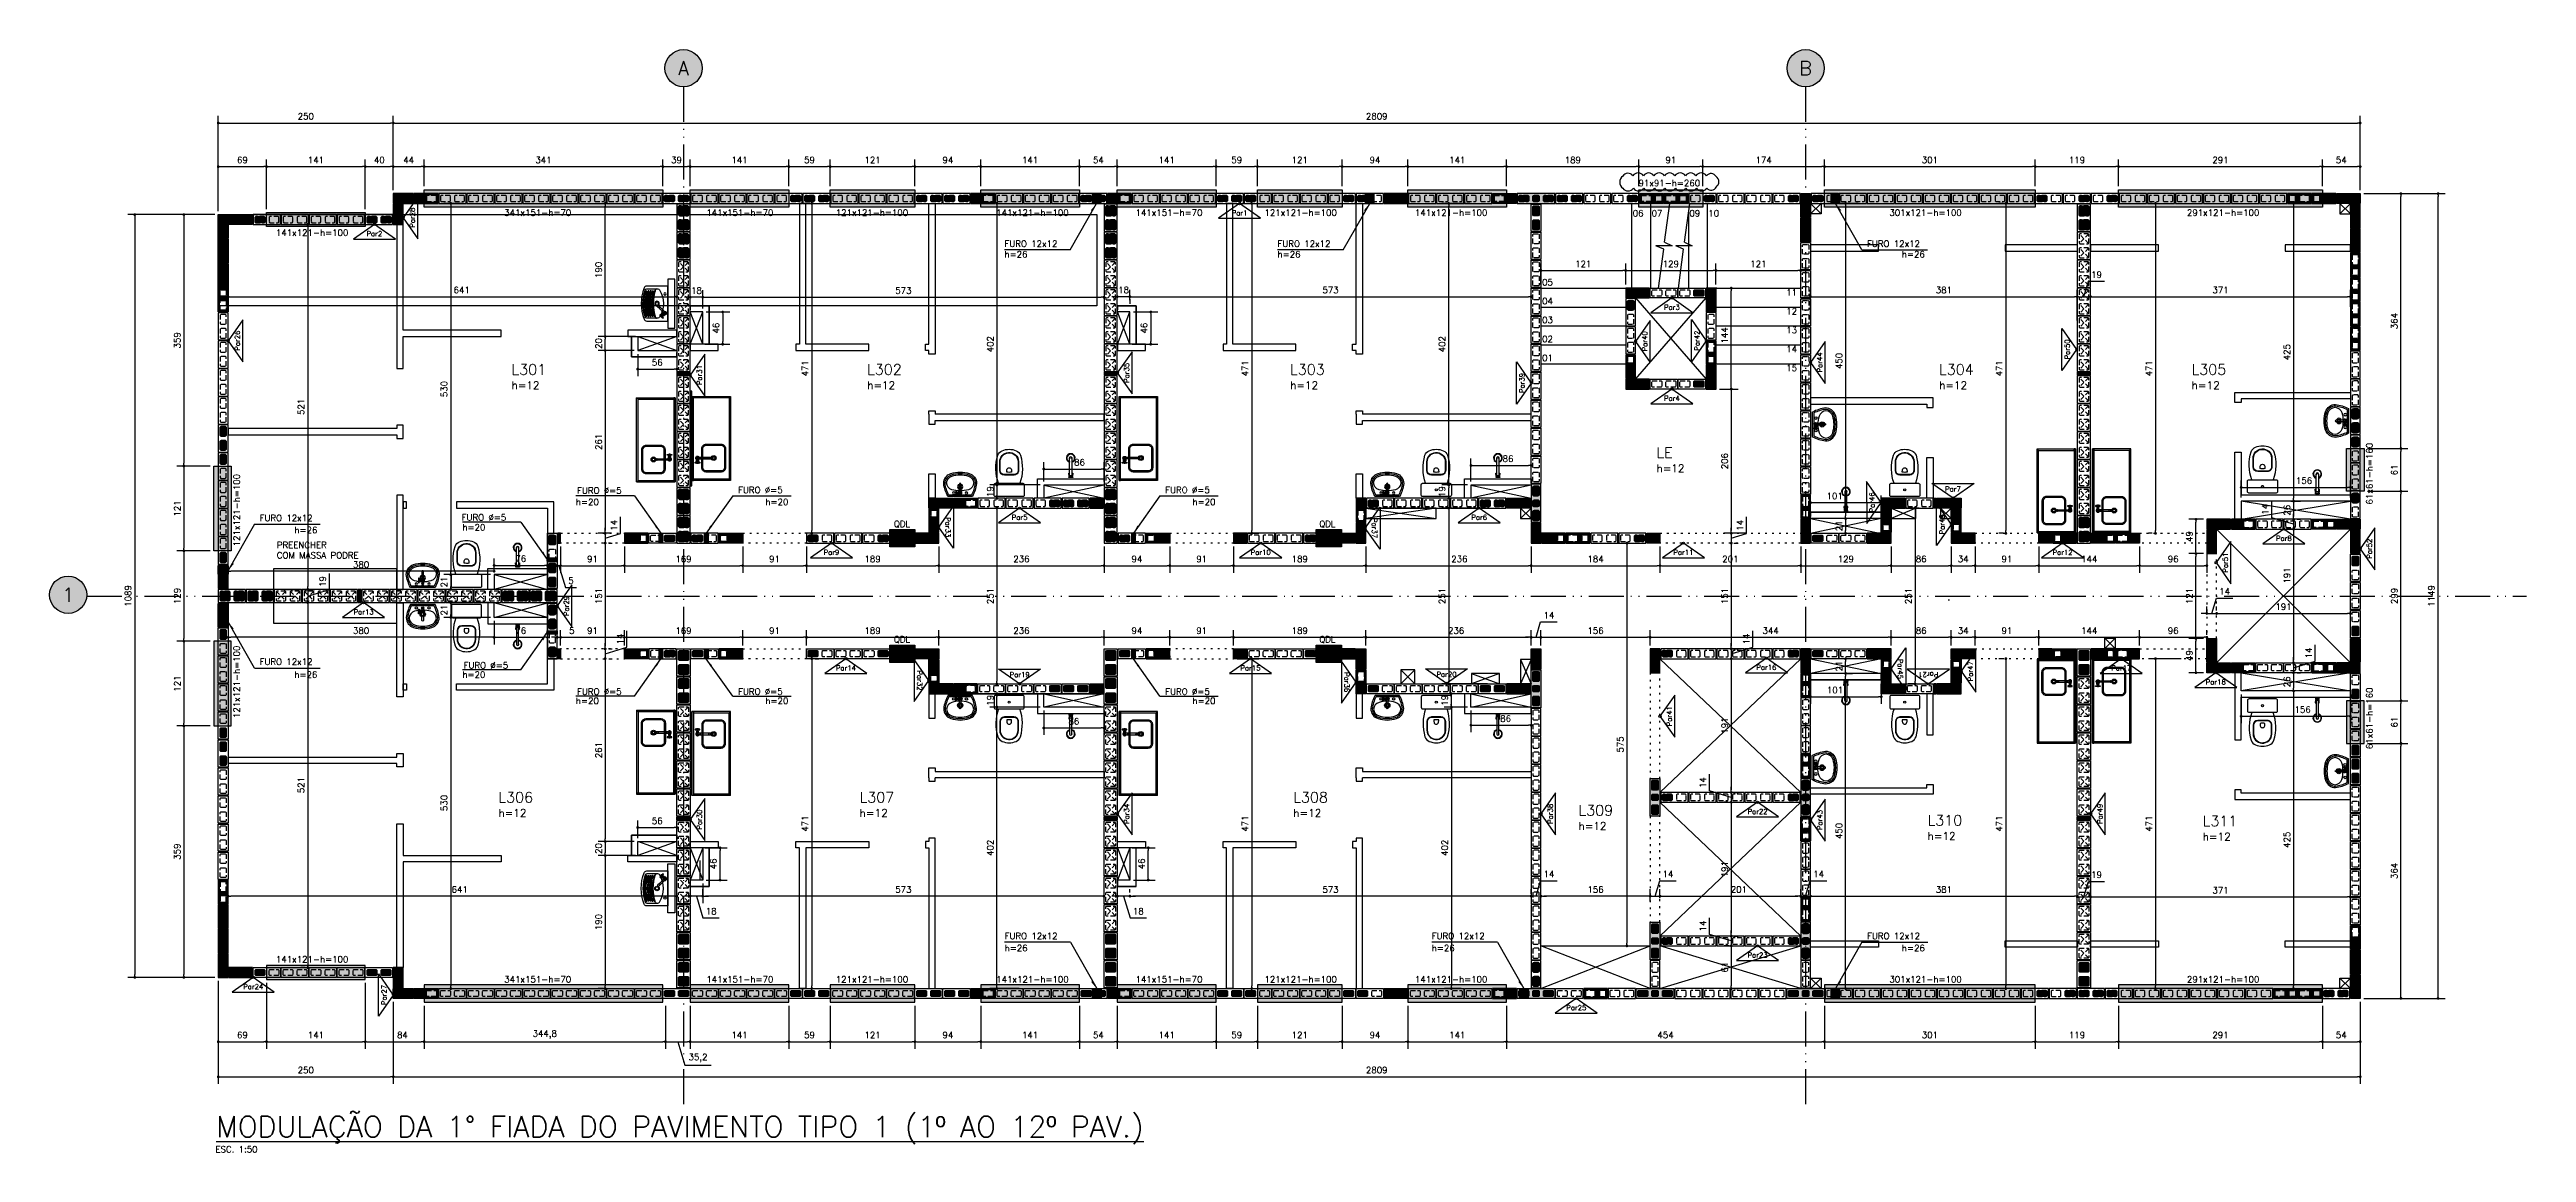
# Model space of a CAD drawing. Extents: x -14651 to 11095, y -4567 to -1290.
# Drawn here: x -41 to 3496, y -4384 to -2809 of the extents above; entities that cross this region are included whole.
import ezdxf
from ezdxf.enums import TextEntityAlignment as Align

# ---------------------------------------------------------------- set-up
doc = ezdxf.new("R2010")
doc.units = 0
doc.header["$LTSCALE"] = 25
for name, pattern in [('DASHED2', [0.375, 0.25, -0.125]), ('ESTILO_TQS_0002', [0.4, 0.1, -0.3]), ('ESTILO_TQS_0004', [3.3, 2, -0.4, 0.05, -0.4, 0.05, -0.4]), ('XREF-MC41-BAS-PLN-AMO-FINAIS-01.10$0$CONTINU', [0]), ('XREF-MC41-BAS-PLN-TIPO-1AO4-ESCADA$0$HIDDEN2', [0.1875, 0.125, -0.0625])]:
    doc.linetypes.add(name, pattern=pattern)
for name, color, linetype in [('203', 1, 'DASHED2'), ('213', 252, 'Continuous'), ('241', 2, 'Continuous'), ('247', 50, 'Continuous'), ('248', 100, 'Continuous'), ('249', 20, 'Continuous'), ('252', 1, 'Continuous'), ('253', 251, 'Continuous'), ('ABERTURAS', 53, 'Continuous'), ('ac-furo', 170, 'Continuous'), ('ALVENARIA NÃO ESTRUTURAL', 242, 'Continuous'), ('Arranque', 14, 'Continuous'), ('COTA', 1, 'Continuous'), ('EIXOS', 1, 'ESTILO_TQS_0004'), ('FERRO', 5, 'Continuous'), ('H2', 252, 'Continuous'), ('H4', 254, 'Continuous'), ('IND-EIXOS', 2, 'Continuous'), ('L-D', 2, 'Continuous'), ('L-N', 4, 'Continuous'), ('Linha_fina', 1, 'Continuous'), ('Pena_1', 1, 'Continuous'), ('Pena_2', 2, 'Continuous'), ('PENA_6', 6, 'Continuous'), ('PORTA', 3, 'ESTILO_TQS_0002'), ('PROJ', 252, 'Continuous'), ('T1', 2, 'Continuous'), ('T4', 6, 'Continuous'), ('TEXT-EIXOS', 3, 'Continuous'), ('TEXTO', 3, 'Continuous'), ('TJANELA', 2, 'Continuous'), ('VIGA', 3, 'Continuous'), ('XREF-MC41-BAS-PLN-AMO-FINAIS-01.10$0$BLC_LOU_ATOMO', 1, 'Continuous'), ('XREF-MC41-BAS-PLN-AMO-FINAIS-01.10$0$PAR_ALV_BAI_ATOMO', 2, 'Continuous'), ('XREF-MC41-BAS-PLN-AMO-FINAIS-02.03.08.09$0$BLC_LOU_ATOMO', 1, 'Continuous'), ('XREF-MC41-BAS-PLN-AMO-FINAIS-02.03.08.09$0$PAR_ALV_BAI_ATOMO', 2, 'Continuous'), ('XREF-MC41-BAS-PLN-AMO-FINAIS-02.03.08.09$0$PAR_ALV_VED_ATOMO', 4, 'Continuous'), ('XREF-MC41-BAS-PLN-AMO-FINAIS-02.03.08.09$0$PAR_DRY_ATOMO', 3, 'Continuous'), ('XREF-MC41-BAS-PLN-AMO-FINAIS-05.06$0$BLC_LOU_ATOMO', 1, 'Continuous'), ('XREF-MC41-BAS-PLN-TIPO-1AO13-FINAL-10$0$PAR_ALV_BAI_ATOMO', 2, 'Continuous'), ('XREF-MC41-BAS-PLN-TIPO-1AO13-FINAL-10$0$PAR_DRY_ATOMO', 3, 'Continuous'), ('XREF-MC41-BAS-PLN-TIPO-1AO14-FINAL-10$0$PAR_ALV_BAI_ATOMO', 2, 'Continuous'), ('XREF-MC41-BAS-PLN-TIPO-1AO14-FINAL-10$0$PAR_DRY_ATOMO', 3, 'Continuous'), ('XREF-MC41-BAS-PLN-TIPO-1AO4-ESCADA$0$PRJ_POS_ATOMO', 252, 'XREF-MC41-BAS-PLN-TIPO-1AO4-ESCADA$0$HIDDEN2')]:
    doc.layers.add(name, color=color, linetype=linetype)
doc.layers.add('XREF-MC41-BAS-ELE-PLN-TIPO-TERR$0$DEFPOINTS_ATOMO', color=21, linetype='Continuous', plot=False)
doc.styles.add('COTA', font='romans.shx')
doc.styles.get("Standard").update_dxf_attribs({"font": 'romans.shx'})
doc.styles.add('Texto1', font='romans.shx', dxfattribs={"height": 9})
doc.styles.add('Texto4', font='romans.shx', dxfattribs={"height": 30})
doc.dimstyles.new('forma', dxfattribs={"dimscale": 5, "dimtxt": 1.8, "dimasz": 0.8, "dimexe": 2, "dimexo": 1, "dimgap": 1, "dimtad": 1, "dimdec": 1, "dimzin": 9, "dimtxsty": 'COTA', "dimblk1": 'DOT', "dimblk2": 'DOT', "dimsah": 1, "dimcen": 0, "dimdle": 1, "dimclrd": 256, "dimclre": 256, "dimclrt": 2, "dimadec": 0, "dimazin": 0, "dimtfac": 1, "dimtdec": 0, "dimtmove": 0, "dimatfit": 3, "dimfxl": 1, "dimtolj": 1, "dimtzin": 0, "dimarcsym": 0})
pattern_1 = [(0, (8.871, 4.255), (0, 6.985), [5.08, -1.905]), (90, (8.871, 4.255), (-6.985, 4e-16), [5.08, -1.905])]
pattern_2 = [(0, (0.5585, 0.3995), (0, 6.985), [5.08, -1.905]), (90, (0.5585, 0.3995), (-6.985, 4e-16), [5.08, -1.905])]

msp = doc.modelspace()

# ---------------------------------------------------------------- texts
at = {"layer": 'L-D'}
for p in [(618.33, -3293.73), (1126.22, -3293.73), (1730.29, -3293.73), (2657.09, -3293.73), (3017.76, -3293.73), (2253.49, -3412.39), (599.67, -3904.41), (1115.52, -3904.41), (1734.76, -3904.41), (2142.15, -3923.02), (2640.66, -3937.35), (3033.59, -3938.25)]:
    msp.add_text('h=12', height=11, dxfattribs=at).set_placement(p)
at = {"layer": 'L-N'}
for s, p in [('L301', (618.33, -3273.33)), ('L302', (1126.22, -3273.33)), ('L303', (1730.29, -3273.33)), ('L304', (2657.09, -3273.33)), ('L305', (3017.76, -3273.33)), ('LE', (2253.49, -3391.99)), ('L306', (599.67, -3884.01)), ('L307', (1115.52, -3884.01)), ('L308', (1734.76, -3884.01)), ('L309', (2142.15, -3902.62)), ('L310', (2640.66, -3916.95)), ('L311', (3033.59, -3917.85))]:
    msp.add_text(s, height=15, dxfattribs=at).set_placement(p)
at = {"layer": 'T1', "style": 'Texto1'}
for s, p in [('06', (2227.23, -3047.18)), ('07', (2254.23, -3047.18)), ('09', (2308.23, -3047.18)), ('10', (2335.23, -3047.18)), ('05', (2097.89, -3145.62, 0.04)), ('04', (2097.89, -3172.62, 0.04)), ('11', (2446.57, -3160.01, 0.04)), ('12', (2446.57, -3187.01, 0.04)), ('03', (2097.89, -3199.62, 0.04)), ('02', (2097.89, -3226.62, 0.04)), ('13', (2446.57, -3214.01, 0.04)), ('01', (2097.89, -3253.62, 0.04)), ('14', (2446.57, -3241.01, 0.04)), ('15', (2446.57, -3268.01, 0.04))]:
    msp.add_text(s, height=9, dxfattribs=at).set_placement(p, align=Align.CENTER)
for s, p in [('FURO 12x12', (1322.33, -3090.73)), ('h=26', (1322.35, -3105.85)), ('FURO 12x12', (1712.3, -3090.73)), ('h=26', (1712.32, -3105.85)), ('h=20', (710.29, -3459.37)), ('FURO Ø=5', (711.96, -3442.97)), ('FURO Ø=5', (941.93, -3442.25)), ('h=20', (980.89, -3459.19)), ('FURO Ø=5', (1551.93, -3442.25)), ('h=20', (1590.89, -3459.19)), ('FURO 12x12', (258.63, -3482.21)), ('h=26', (308.32, -3499.51)), ('FURO Ø=5', (547.2, -3481.42)), ('h=20', (548.26, -3495.59)), ('FURO 12x12', (258.59, -3687.47)), ('h=26', (308.28, -3705.97)), ('h=20', (548.26, -3705.87)), ('FURO Ø=5', (549.94, -3692.66)), ('h=20', (710.29, -3743.26)), ('FURO Ø=5', (711.96, -3730.05)), ('FURO Ø=5', (941.93, -3730.05)), ('h=20', (980.89, -3743.26)), ('FURO Ø=5', (1551.93, -3730.06)), ('h=20', (1590.89, -3743.27)), ('FURO 12x12', (1322.57, -4078.97)), ('h=26', (1322.59, -4096.27)), ('FURO 12x12', (1932.57, -4078.97)), ('h=26', (1932.59, -4096.27)), ('FURO 12x12', (2554.28, -4078.97)), ('h=26', (2603.97, -4096.27))]:
    msp.add_text(s, height=9, dxfattribs=at).set_placement(p)
for s, p in [('FURO 12x12', (2554.22, -3090.69)), ('h=26', (2603.93, -3105.76))]:
    msp.add_text(s, height=9, rotation=0.05221, dxfattribs=at).set_placement(p)
at = {"layer": 'T1', "ltscale": 0.25, "style": 'Texto1'}
for s, p in [('COM MASSA PODRE', (283.16, -3535.5)), ('PREENCHER', (283.16, -3520.93))]:
    msp.add_text(s, height=9, dxfattribs=at).set_placement(p)
at = {"layer": 'T4', "style": 'Texto4'}
msp.add_text('%%UMODULAÇÃO DA 1° FIADA DO PAVIMENTO TIPO 1 (1º AO 12º PAV.)', height=30, dxfattribs=at).set_placement((196.61, -4361.79))
at = {"layer": 'TEXT-EIXOS'}
for s, p in [('A', (863.91, -2835.54)), ('B', (2466.41, -2835.54)), ('1', (-14.83, -3587.36))]:
    msp.add_text(s, height=20, dxfattribs=at).set_placement(p, align=Align.MIDDLE_CENTER)
at = {"layer": 'TEXTO', "color": 2, "style": 'Texto1'}
msp.add_text('ESC. 1:50', height=9, dxfattribs=at).set_placement((195.5, -4383.51))
at = {"layer": 'TJANELA', "style": 'Texto1'}
for s, p in [('91x91-h=260', (2271.86, -3004.14)), ('341x151-h=70', (655.79, -3046.29)), ('141x151-h=70', (944.45, -3046.29)), ('121x121-h=100', (1133.09, -3046.29)), ('141x121-h=100', (1362.35, -3046.29)), ('141x151-h=70', (1557.35, -3046.29)), ('121x121-h=100', (1745.33, -3046.29)), ('141x121-h=100', (1960.33, -3046.29)), ('301x121-h=100', (2637.77, -3046.29)), ('291x121-h=100', (3062.77, -3046.29)), ('141x121-h=100', (333.6, -3074.97)), ('QDL', (1175.97, -3490.66)), ('QDL', (1783.5, -3490.66)), ('QDL', (1175.97, -3655.66)), ('QDL', (1783.5, -3655.66)), ('141x121-h=100', (333.6, -4112.23)), ('341x151-h=70', (655.79, -4140.9)), ('141x151-h=70', (944.45, -4140.9)), ('121x121-h=100', (1133.09, -4140.9)), ('141x121-h=100', (1362.35, -4140.9)), ('141x151-h=70', (1557.35, -4140.9)), ('121x121-h=100', (1745.33, -4140.9)), ('141x121-h=100', (1960.33, -4140.9)), ('301x121-h=100', (2637.77, -4140.9)), ('291x121-h=100', (3062.77, -4140.9))]:
    msp.add_text(s, height=9, dxfattribs=at).set_placement(p, align=Align.CENTER)
for s, p in [('61x61-h=160', (3276.23, -3414.45)), ('121x121-h=100', (230.23, -3466.52)), ('121x121-h=100', (230.23, -3711.67)), ('61x61-h=160', (3276.23, -3763.74))]:
    msp.add_text(s, height=9, rotation=90, dxfattribs=at).set_placement(p, align=Align.CENTER)

# ---------------------------------------------------------------- blocks, each defined once
blk = doc.blocks.new('P4020')
blk.add_lwpolyline([(-19.5, -9.5), (19.5, -9.5), (19.5, 9.5), (-19.5, 9.5), (-19.5, -9.5)])
at = {"color": 1, "linetype": 'DASHED2'}
for points in [[(-17, -6), (-16, -7), (-4, -7), (-3, -6), (-3, 6), (-4, 7), (-16, 7), (-17, 6), (-17, -6)], [(3, -6), (4, -7), (16, -7), (17, -6), (17, 6), (16, 7), (4, 7), (3, 6), (3, -6)]]:
    blk.add_lwpolyline(points, dxfattribs=at)
at = {"layer": '203', "color": 253}
for p, q in [((-16.5, 6.5), (-3.5, -6.5)), ((-3.5, 6.5), (-16.5, -6.5)), ((16.5, 6.5), (3.5, -6.5)), ((3.5, 6.5), (16.5, -6.5))]:
    blk.add_line(p, q, dxfattribs=at)
blk = doc.blocks.new('P4015', base_point=(5842102.11612, -8124149.02973))
blk.add_lwpolyline([(5842082.61612, -8124156.02973), (5842121.61612, -8124156.02973), (5842121.61612, -8124142.02973), (5842082.61612, -8124142.02973), (5842082.61612, -8124156.02973)])
at = {"color": 1, "linetype": 'DASHED2'}
for points in [[(5842085.11612, -8124152.52973), (5842086.11612, -8124153.52973), (5842098.11612, -8124153.52973), (5842099.11612, -8124152.52973), (5842099.11612, -8124145.52973), (5842098.11612, -8124144.52973), (5842086.11612, -8124144.52973), (5842085.11612, -8124145.52973), (5842085.11612, -8124152.52973)], [(5842105.11612, -8124152.52973), (5842106.11612, -8124153.52973), (5842118.11612, -8124153.52973), (5842119.11612, -8124152.52973), (5842119.11612, -8124145.52973), (5842118.11612, -8124144.52973), (5842106.11612, -8124144.52973), (5842105.11612, -8124145.52973), (5842105.11612, -8124152.52973)]]:
    blk.add_lwpolyline(points, dxfattribs=at)
blk = doc.blocks.new('P3515')
at = {"layer": '248'}
h = blk.add_hatch(color=100, dxfattribs=at)
h.paths.add_polyline_path([(17, 7), (-17, 7), (-17, -7), (17, -7)])
h.paths.add_polyline_path([(-5.5, -3.5), (-6.5, -4.5), (-13.5, -4.5), (-14.5, -3.5), (-14.5, 3.5), (-13.5, 4.5), (-6.5, 4.5), (-5.5, 3.5)], flags=16)
h.paths.add_polyline_path([(0.5, 3.5), (1.5, 4.5), (13.5, 4.5), (14.5, 3.5), (14.5, -3.5), (13.5, -4.5), (1.5, -4.5), (0.5, -3.5)], flags=16)
blk.add_lwpolyline([(-17, -7), (17, -7), (17, 7), (-17, 7), (-17, -7)])
at = {"color": 1, "linetype": 'DASHED2'}
for points in [[(-14.5, -3.5), (-13.5, -4.5), (-6.5, -4.5), (-5.5, -3.5), (-5.5, 3.5), (-6.5, 4.5), (-13.5, 4.5), (-14.5, 3.5), (-14.5, -3.5)], [(0.5, -3.5), (1.5, -4.5), (13.5, -4.5), (14.5, -3.5), (14.5, 3.5), (13.5, 4.5), (1.5, 4.5), (0.5, 3.5), (0.5, -3.5)]]:
    blk.add_lwpolyline(points, dxfattribs=at)
blk = doc.blocks.new('P0515')
at = {"layer": '253'}
blk.add_hatch(color=210, dxfattribs=at).paths.add_polyline_path([(-2, -7), (2, -7), (2, 7), (-2, 7)])
blk.add_lwpolyline([(-2, -7), (2, -7), (2, 7), (-2, 7), (-2, -7)])
blk = doc.blocks.new('P3015')
at = {"layer": '252'}
h = blk.add_hatch(color=21, dxfattribs=at)
h.paths.add_polyline_path([(14.5, -7), (14.5, 7), (-14.5, 7), (-14.5, -7)])
h.paths.add_polyline_path([(3, 3.5), (4, 4.5), (11, 4.5), (12, 3.5), (12, -3.5), (11, -4.5), (4, -4.5), (3, -3.5)], flags=16)
h.paths.add_polyline_path([(-3, -3.5), (-4, -4.5), (-11, -4.5), (-12, -3.5), (-12, 3.5), (-11, 4.5), (-4, 4.5), (-3, 3.5)], flags=16)
blk.add_lwpolyline([(-14.5, -7), (14.5, -7), (14.5, 7), (-14.5, 7), (-14.5, -7)])
at = {"color": 1, "linetype": 'DASHED2'}
for points in [[(-12, -3.5), (-11, -4.5), (-4, -4.5), (-3, -3.5), (-3, 3.5), (-4, 4.5), (-11, 4.5), (-12, 3.5), (-12, -3.5)], [(3, -3.5), (4, -4.5), (11, -4.5), (12, -3.5), (12, 3.5), (11, 4.5), (4, 4.5), (3, 3.5), (3, -3.5)]]:
    blk.add_lwpolyline(points, dxfattribs=at)
blk = doc.blocks.new('P0520')
at = {"layer": '253'}
blk.add_hatch(color=129, dxfattribs=at).paths.add_polyline_path([(2, 9.5), (-2, 9.5), (-2, -9.5), (2, -9.5)])
blk.add_lwpolyline([(2, 9.5), (-2, 9.5), (-2, -9.5), (2, -9.5), (2, 9.5)])
blk = doc.blocks.new('P5515')
at = {"layer": '249'}
h = blk.add_hatch(color=20, dxfattribs=at)
h.paths.add_polyline_path([(-27, 7), (-27, -7), (27, -7), (27, 7)])
h.paths.add_polyline_path([(-10.5, -3.5), (-11.5, -4.5), (-23.5, -4.5), (-24.5, -3.5), (-24.5, 3.5), (-23.5, 4.5), (-11.5, 4.5), (-10.5, 3.5)], flags=16)
h.paths.add_polyline_path([(-4.5, 3.5), (-3.5, 4.5), (3.5, 4.5), (4.5, 3.5), (4.5, -3.5), (3.5, -4.5), (-3.5, -4.5), (-4.5, -3.5)], flags=16)
h.paths.add_polyline_path([(10.5, 3.5), (11.5, 4.5), (23.5, 4.5), (24.5, 3.5), (24.5, -3.5), (23.5, -4.5), (11.5, -4.5), (10.5, -3.5)], flags=16)
blk.add_lwpolyline([(27, 7), (-27, 7), (-27, -7), (27, -7), (27, 7)])
at = {"color": 1, "linetype": 'DASHED2'}
for points in [[(-10.5, 3.5), (-11.5, 4.5), (-23.5, 4.5), (-24.5, 3.5), (-24.5, -3.5), (-23.5, -4.5), (-11.5, -4.5), (-10.5, -3.5), (-10.5, 3.5)], [(4.5, 3.5), (3.5, 4.5), (-3.5, 4.5), (-4.5, 3.5), (-4.5, -3.5), (-3.5, -4.5), (3.5, -4.5), (4.5, -3.5), (4.5, 3.5)], [(24.5, 3.5), (23.5, 4.5), (11.5, 4.5), (10.5, 3.5), (10.5, -3.5), (11.5, -4.5), (23.5, -4.5), (24.5, -3.5), (24.5, 3.5)]]:
    blk.add_lwpolyline(points, dxfattribs=at)
blk = doc.blocks.new('P2015')
at = {"layer": '247'}
h = blk.add_hatch(color=50, dxfattribs=at)
h.paths.add_polyline_path([(9.5, 7), (-9.5, 7), (-9.5, -7), (9.5, -7)])
h.paths.add_polyline_path([(6, -4.5), (-6, -4.5), (-7, -3.5), (-7, 3.5), (-6, 4.5), (6, 4.5), (7, 3.5), (7, -3.5)], flags=16)
blk.add_lwpolyline([(-9.5, -7), (9.5, -7), (9.5, 7), (-9.5, 7), (-9.5, -7)])
at = {"color": 1, "linetype": 'DASHED2'}
blk.add_lwpolyline([(-7, -3.5), (-6, -4.5), (6, -4.5), (7, -3.5), (7, 3.5), (6, 4.5), (-6, 4.5), (-7, 3.5), (-7, -3.5)], dxfattribs=at)
blk = doc.blocks.new('_IDNPAR_2')
at = {"color": 3}
blk.add_lwpolyline([(1, -0.7), (0, 0), (-1, -0.7)], close=True, dxfattribs=at)
blk.add_circle((0, 0), 0.05, dxfattribs=at)
at = {"layer": '247', "color": 2, "style": 'COTA', "flags": 8}
blk.add_attdef('ID', text='', height=0.24, dxfattribs=at).set_placement((0, -0.44), align=Align.MIDDLE_CENTER)
blk = doc.blocks.new('GR-0909')
at = {"layer": '213'}
h = blk.add_hatch(color=256, dxfattribs=at)
h.paths.add_polyline_path([(3.5, -4.5), (4.5, -3.5), (4.500001, 3.5), (3.500001, 4.5), (-3.499999, 4.5), (-4.499999, 3.5), (-4.5, -3.5), (-3.5, -4.5)])
h.paths.add_polyline_path([(-2, 0, -1), (2, 0, -1)], flags=16)
at = {"layer": 'Arranque'}
blk.add_hatch(color=256, dxfattribs=at).paths.add_polyline_path([(2, 0, 1), (-2, 0, 1)])
at = {"layer": '213'}
blk.add_lwpolyline([(3.500001, 4.5), (4.500001, 3.5), (4.5, -3.5), (3.5, -4.5), (-3.5, -4.5), (-4.5, -3.5), (-4.499999, 3.5), (-3.499999, 4.5), (3.500001, 4.5)], dxfattribs=at)
at = {"layer": 'FERRO', "linetype": 'Continuous'}
blk.add_circle((0, 0), 2, dxfattribs=at)
blk = doc.blocks.new('GR-1409')
at = {"layer": '213'}
h = blk.add_hatch(color=256, dxfattribs=at)
h.paths.add_polyline_path([(-6, 4.5), (-7, 3.5), (-7, -3.5), (-6, -4.5), (6, -4.5), (7, -3.5), (7, 3.5), (6, 4.5)])
h.paths.add_polyline_path([(-2, 0, 1), (2, 0, 1)], flags=16)
at = {"layer": 'Arranque'}
blk.add_hatch(color=256, dxfattribs=at).paths.add_polyline_path([(-2, 0, 1), (2, 0, 1)])
at = {"layer": '213'}
blk.add_lwpolyline([(-7, 3.5), (-6, 4.5), (6, 4.5), (7, 3.5), (7, -3.5), (6, -4.5), (-6, -4.5), (-7, -3.5), (-7, 3.5)], dxfattribs=at)
at = {"layer": 'FERRO', "linetype": 'Continuous'}
blk.add_circle((0, 0), 2, dxfattribs=at)
blk = doc.blocks.new('GR-1414')
at = {"layer": '213'}
h = blk.add_hatch(color=256, dxfattribs=at)
h.paths.add_polyline_path([(6, -7), (7, -6), (7, 6), (6, 7), (-6, 7), (-7, 6), (-7, -6), (-6, -7)])
h.paths.add_polyline_path([(2, 0, 1), (-2, 0, 1)], flags=16)
at = {"layer": 'Arranque'}
blk.add_hatch(color=256, dxfattribs=at).paths.add_polyline_path([(2, 0, 1), (-2, 0, 1)])
at = {"layer": '213'}
for p, q in [((-7, 6), (-6, 7)), ((-7, -6), (-7, 6)), ((-6, 7), (6, 7)), ((6, 7), (7, 6)), ((7, 6), (7, -6)), ((-6, -7), (-7, -6)), ((6, -7), (-6, -7)), ((7, -6), (6, -7))]:
    blk.add_line(p, q, dxfattribs=at)
at = {"layer": 'FERRO', "linetype": 'Continuous'}
blk.add_circle((0, 0), 2, dxfattribs=at)
blk = doc.blocks.new('_Dot')
at = {"color": 0, "linetype": 'ByBlock', "lineweight": -2}
blk.add_line((-0.5, 0), (-1, 0), dxfattribs=at)
at = {"color": 0, "linetype": 'ByBlock', "const_width": 0.5}
blk.add_lwpolyline([(-0.25, 0, 1), (0.25, 0, 1)], format="xyb", close=True, dxfattribs=at)
blk = doc.blocks.new('*D68')
at = {"layer": 'COTA', "lineweight": -2, "transparency": 16777216}
for p, q in [((449.5, -3009.6), (449.5, -2966.1)), ((493.5, -3004.1), (493.5, -2966.1)), ((453.5, -2976.1), (489.5, -2976.1))]:
    blk.add_line(p, q, dxfattribs=at)
at = {"layer": 'Defpoints', "color": 0, "transparency": 16777216}
for p in [(493.5, -2976.1), (449.5, -3014.6), (493.5, -3009.1)]:
    blk.add_point(p, dxfattribs=at)
at = {"layer": 'COTA', "lineweight": -2, "transparency": 16777216, "xscale": 4, "yscale": 4, "zscale": 4, "rotation": 180}
blk.add_blockref('_Dot', (449.5, -2976.1), dxfattribs=at)
at = {"layer": 'COTA', "lineweight": -2, "transparency": 16777216, "xscale": 4, "yscale": 4, "zscale": 4}
blk.add_blockref('_Dot', (493.5, -2976.1), dxfattribs=at)
at = {"layer": 'COTA', "color": 2, "transparency": 16777216, "insert": (471.5, -2966.6), "char_height": 9, "attachment_point": 5, "style": 'COTA'}
blk.add_mtext('\\A1;44 ', dxfattribs=at)
blk = doc.blocks.new('*D69')
at = {"layer": 'COTA', "lineweight": -2, "transparency": 16777216}
for p, q in [((493.5, -3004.1), (493.5, -2966.1)), ((834.5, -3004.1), (834.5, -2966.1)), ((497.5, -2976.1), (830.5, -2976.1))]:
    blk.add_line(p, q, dxfattribs=at)
at = {"layer": 'Defpoints', "color": 0, "transparency": 16777216}
for p in [(834.5, -2976.1), (493.5, -3009.1), (834.5, -3009.1)]:
    blk.add_point(p, dxfattribs=at)
at = {"layer": 'COTA', "lineweight": -2, "transparency": 16777216, "xscale": 4, "yscale": 4, "zscale": 4, "rotation": 180}
blk.add_blockref('_Dot', (493.5, -2976.1), dxfattribs=at)
at = {"layer": 'COTA', "lineweight": -2, "transparency": 16777216, "xscale": 4, "yscale": 4, "zscale": 4}
blk.add_blockref('_Dot', (834.5, -2976.1), dxfattribs=at)
at = {"layer": 'COTA', "color": 2, "transparency": 16777216, "insert": (664, -2966.6), "char_height": 9, "attachment_point": 5, "style": 'COTA'}
blk.add_mtext('\\A1;341 ', dxfattribs=at)
blk = doc.blocks.new('*D70')
at = {"layer": 'COTA', "lineweight": -2, "transparency": 16777216}
for p, q in [((834.5, -3004.1), (834.5, -2966.1)), ((873.5, -3004.1), (873.5, -2966.1)), ((838.5, -2976.1), (869.5, -2976.1))]:
    blk.add_line(p, q, dxfattribs=at)
at = {"layer": 'Defpoints', "color": 0, "transparency": 16777216}
for p in [(873.5, -2976.1), (834.5, -3009.1), (873.5, -3009.1)]:
    blk.add_point(p, dxfattribs=at)
at = {"layer": 'COTA', "lineweight": -2, "transparency": 16777216, "xscale": 4, "yscale": 4, "zscale": 4, "rotation": 180}
blk.add_blockref('_Dot', (834.5, -2976.1), dxfattribs=at)
at = {"layer": 'COTA', "lineweight": -2, "transparency": 16777216, "xscale": 4, "yscale": 4, "zscale": 4}
blk.add_blockref('_Dot', (873.5, -2976.1), dxfattribs=at)
at = {"layer": 'COTA', "color": 2, "transparency": 16777216, "insert": (854, -2966.6), "char_height": 9, "attachment_point": 5, "style": 'COTA'}
blk.add_mtext('\\A1;39 ', dxfattribs=at)
blk = doc.blocks.new('*D71')
at = {"layer": 'COTA', "lineweight": -2, "transparency": 16777216}
for p, q in [((873.5, -3004.1), (873.5, -2966.1)), ((1014.5, -3004.1), (1014.5, -2966.1)), ((877.5, -2976.1), (1010.5, -2976.1))]:
    blk.add_line(p, q, dxfattribs=at)
at = {"layer": 'Defpoints', "color": 0, "transparency": 16777216}
for p in [(1014.5, -2976.1), (873.5, -3009.1), (1014.5, -3009.1)]:
    blk.add_point(p, dxfattribs=at)
at = {"layer": 'COTA', "lineweight": -2, "transparency": 16777216, "xscale": 4, "yscale": 4, "zscale": 4, "rotation": 180}
blk.add_blockref('_Dot', (873.5, -2976.1), dxfattribs=at)
at = {"layer": 'COTA', "lineweight": -2, "transparency": 16777216, "xscale": 4, "yscale": 4, "zscale": 4}
blk.add_blockref('_Dot', (1014.5, -2976.1), dxfattribs=at)
at = {"layer": 'COTA', "color": 2, "transparency": 16777216, "insert": (944, -2966.6), "char_height": 9, "attachment_point": 5, "style": 'COTA'}
blk.add_mtext('\\A1;141 ', dxfattribs=at)
blk = doc.blocks.new('*D72')
at = {"layer": 'COTA', "lineweight": -2, "transparency": 16777216}
for p, q in [((1014.5, -3004.1), (1014.5, -2966.1)), ((1073.5, -3004.1), (1073.5, -2966.1)), ((1018.5, -2976.1), (1069.5, -2976.1))]:
    blk.add_line(p, q, dxfattribs=at)
at = {"layer": 'Defpoints', "color": 0, "transparency": 16777216}
for p in [(1073.5, -2976.1), (1014.5, -3009.1), (1073.5, -3009.1)]:
    blk.add_point(p, dxfattribs=at)
at = {"layer": 'COTA', "lineweight": -2, "transparency": 16777216, "xscale": 4, "yscale": 4, "zscale": 4, "rotation": 180}
blk.add_blockref('_Dot', (1014.5, -2976.1), dxfattribs=at)
at = {"layer": 'COTA', "lineweight": -2, "transparency": 16777216, "xscale": 4, "yscale": 4, "zscale": 4}
blk.add_blockref('_Dot', (1073.5, -2976.1), dxfattribs=at)
at = {"layer": 'COTA', "color": 2, "transparency": 16777216, "insert": (1044, -2966.6), "char_height": 9, "attachment_point": 5, "style": 'COTA'}
blk.add_mtext('\\A1;59 ', dxfattribs=at)
blk = doc.blocks.new('*D73')
at = {"layer": 'COTA', "lineweight": -2, "transparency": 16777216}
for p, q in [((1073.5, -3004.1), (1073.5, -2966.1)), ((1194.5, -3004.1), (1194.5, -2966.1)), ((1077.5, -2976.1), (1190.5, -2976.1))]:
    blk.add_line(p, q, dxfattribs=at)
at = {"layer": 'Defpoints', "color": 0, "transparency": 16777216}
for p in [(1194.5, -2976.1), (1073.5, -3009.1), (1194.5, -3009.1)]:
    blk.add_point(p, dxfattribs=at)
at = {"layer": 'COTA', "lineweight": -2, "transparency": 16777216, "xscale": 4, "yscale": 4, "zscale": 4, "rotation": 180}
blk.add_blockref('_Dot', (1073.5, -2976.1), dxfattribs=at)
at = {"layer": 'COTA', "lineweight": -2, "transparency": 16777216, "xscale": 4, "yscale": 4, "zscale": 4}
blk.add_blockref('_Dot', (1194.5, -2976.1), dxfattribs=at)
at = {"layer": 'COTA', "color": 2, "transparency": 16777216, "insert": (1134, -2966.6), "char_height": 9, "attachment_point": 5, "style": 'COTA'}
blk.add_mtext('\\A1;121 ', dxfattribs=at)
blk = doc.blocks.new('*D74')
at = {"layer": 'COTA', "lineweight": -2, "transparency": 16777216}
for p, q in [((1194.5, -3004.1), (1194.5, -2966.1)), ((1288.5, -3004.1), (1288.5, -2966.1)), ((1198.5, -2976.1), (1284.5, -2976.1))]:
    blk.add_line(p, q, dxfattribs=at)
at = {"layer": 'Defpoints', "color": 0, "transparency": 16777216}
for p in [(1288.5, -2976.1), (1194.5, -3009.1), (1288.5, -3009.1)]:
    blk.add_point(p, dxfattribs=at)
at = {"layer": 'COTA', "lineweight": -2, "transparency": 16777216, "xscale": 4, "yscale": 4, "zscale": 4, "rotation": 180}
blk.add_blockref('_Dot', (1194.5, -2976.1), dxfattribs=at)
at = {"layer": 'COTA', "lineweight": -2, "transparency": 16777216, "xscale": 4, "yscale": 4, "zscale": 4}
blk.add_blockref('_Dot', (1288.5, -2976.1), dxfattribs=at)
at = {"layer": 'COTA', "color": 2, "transparency": 16777216, "insert": (1241.5, -2966.6), "char_height": 9, "attachment_point": 5, "style": 'COTA'}
blk.add_mtext('\\A1;94 ', dxfattribs=at)
blk = doc.blocks.new('*D75')
at = {"layer": 'COTA', "lineweight": -2, "transparency": 16777216}
for p, q in [((1288.5, -3004.1), (1288.5, -2966.1)), ((1429.5, -3004.1), (1429.5, -2966.1)), ((1292.5, -2976.1), (1425.5, -2976.1))]:
    blk.add_line(p, q, dxfattribs=at)
at = {"layer": 'Defpoints', "color": 0, "transparency": 16777216}
for p in [(1429.5, -2976.1), (1288.5, -3009.1), (1429.5, -3009.1)]:
    blk.add_point(p, dxfattribs=at)
at = {"layer": 'COTA', "lineweight": -2, "transparency": 16777216, "xscale": 4, "yscale": 4, "zscale": 4, "rotation": 180}
blk.add_blockref('_Dot', (1288.5, -2976.1), dxfattribs=at)
at = {"layer": 'COTA', "lineweight": -2, "transparency": 16777216, "xscale": 4, "yscale": 4, "zscale": 4}
blk.add_blockref('_Dot', (1429.5, -2976.1), dxfattribs=at)
at = {"layer": 'COTA', "color": 2, "transparency": 16777216, "insert": (1359, -2966.6), "char_height": 9, "attachment_point": 5, "style": 'COTA'}
blk.add_mtext('\\A1;141 ', dxfattribs=at)
blk = doc.blocks.new('*D76')
at = {"layer": 'COTA', "lineweight": -2, "transparency": 16777216}
for p, q in [((1429.5, -3004.1), (1429.5, -2966.1)), ((1483.5, -3004.1), (1483.5, -2966.1)), ((1433.5, -2976.1), (1479.5, -2976.1))]:
    blk.add_line(p, q, dxfattribs=at)
at = {"layer": 'Defpoints', "color": 0, "transparency": 16777216}
for p in [(1483.5, -2976.1), (1429.5, -3009.1), (1483.5, -3009.1)]:
    blk.add_point(p, dxfattribs=at)
at = {"layer": 'COTA', "lineweight": -2, "transparency": 16777216, "xscale": 4, "yscale": 4, "zscale": 4, "rotation": 180}
blk.add_blockref('_Dot', (1429.5, -2976.1), dxfattribs=at)
at = {"layer": 'COTA', "lineweight": -2, "transparency": 16777216, "xscale": 4, "yscale": 4, "zscale": 4}
blk.add_blockref('_Dot', (1483.5, -2976.1), dxfattribs=at)
at = {"layer": 'COTA', "color": 2, "transparency": 16777216, "insert": (1456.5, -2966.6), "char_height": 9, "attachment_point": 5, "style": 'COTA'}
blk.add_mtext('\\A1;54 ', dxfattribs=at)
blk = doc.blocks.new('*D77')
at = {"layer": 'COTA', "lineweight": -2, "transparency": 16777216}
for p, q in [((1483.5, -3004.1), (1483.5, -2966.1)), ((1624.5, -3004.1), (1624.5, -2966.1)), ((1487.5, -2976.1), (1620.5, -2976.1))]:
    blk.add_line(p, q, dxfattribs=at)
at = {"layer": 'Defpoints', "color": 0, "transparency": 16777216}
for p in [(1624.5, -2976.1), (1483.5, -3009.1), (1624.5, -3009.1)]:
    blk.add_point(p, dxfattribs=at)
at = {"layer": 'COTA', "lineweight": -2, "transparency": 16777216, "xscale": 4, "yscale": 4, "zscale": 4, "rotation": 180}
blk.add_blockref('_Dot', (1483.5, -2976.1), dxfattribs=at)
at = {"layer": 'COTA', "lineweight": -2, "transparency": 16777216, "xscale": 4, "yscale": 4, "zscale": 4}
blk.add_blockref('_Dot', (1624.5, -2976.1), dxfattribs=at)
at = {"layer": 'COTA', "color": 2, "transparency": 16777216, "insert": (1554, -2966.6), "char_height": 9, "attachment_point": 5, "style": 'COTA'}
blk.add_mtext('\\A1;141 ', dxfattribs=at)
blk = doc.blocks.new('*D78')
at = {"layer": 'COTA', "lineweight": -2, "transparency": 16777216}
for p, q in [((1624.5, -3004.1), (1624.5, -2966.1)), ((1683.5, -3004.1), (1683.5, -2966.1)), ((1628.5, -2976.1), (1679.5, -2976.1))]:
    blk.add_line(p, q, dxfattribs=at)
at = {"layer": 'Defpoints', "color": 0, "transparency": 16777216}
for p in [(1683.5, -2976.1), (1624.5, -3009.1), (1683.5, -3009.1)]:
    blk.add_point(p, dxfattribs=at)
at = {"layer": 'COTA', "lineweight": -2, "transparency": 16777216, "xscale": 4, "yscale": 4, "zscale": 4, "rotation": 180}
blk.add_blockref('_Dot', (1624.5, -2976.1), dxfattribs=at)
at = {"layer": 'COTA', "lineweight": -2, "transparency": 16777216, "xscale": 4, "yscale": 4, "zscale": 4}
blk.add_blockref('_Dot', (1683.5, -2976.1), dxfattribs=at)
at = {"layer": 'COTA', "color": 2, "transparency": 16777216, "insert": (1654, -2966.6), "char_height": 9, "attachment_point": 5, "style": 'COTA'}
blk.add_mtext('\\A1;59 ', dxfattribs=at)
blk = doc.blocks.new('*D79')
at = {"layer": 'COTA', "lineweight": -2, "transparency": 16777216}
for p, q in [((1683.5, -3004.1), (1683.5, -2966.1)), ((1804.5, -3004.1), (1804.5, -2966.1)), ((1687.5, -2976.1), (1800.5, -2976.1))]:
    blk.add_line(p, q, dxfattribs=at)
at = {"layer": 'Defpoints', "color": 0, "transparency": 16777216}
for p in [(1804.5, -2976.1), (1683.5, -3009.1), (1804.5, -3009.1)]:
    blk.add_point(p, dxfattribs=at)
at = {"layer": 'COTA', "lineweight": -2, "transparency": 16777216, "xscale": 4, "yscale": 4, "zscale": 4, "rotation": 180}
blk.add_blockref('_Dot', (1683.5, -2976.1), dxfattribs=at)
at = {"layer": 'COTA', "lineweight": -2, "transparency": 16777216, "xscale": 4, "yscale": 4, "zscale": 4}
blk.add_blockref('_Dot', (1804.5, -2976.1), dxfattribs=at)
at = {"layer": 'COTA', "color": 2, "transparency": 16777216, "insert": (1744, -2966.6), "char_height": 9, "attachment_point": 5, "style": 'COTA'}
blk.add_mtext('\\A1;121 ', dxfattribs=at)
blk = doc.blocks.new('*D80')
at = {"layer": 'COTA', "lineweight": -2, "transparency": 16777216}
for p, q in [((1804.5, -3004.1), (1804.5, -2966.1)), ((1898.5, -3004.1), (1898.5, -2966.1)), ((1808.5, -2976.1), (1894.5, -2976.1))]:
    blk.add_line(p, q, dxfattribs=at)
at = {"layer": 'Defpoints', "color": 0, "transparency": 16777216}
for p in [(1898.5, -2976.1), (1804.5, -3009.1), (1898.5, -3009.1)]:
    blk.add_point(p, dxfattribs=at)
at = {"layer": 'COTA', "lineweight": -2, "transparency": 16777216, "xscale": 4, "yscale": 4, "zscale": 4, "rotation": 180}
blk.add_blockref('_Dot', (1804.5, -2976.1), dxfattribs=at)
at = {"layer": 'COTA', "lineweight": -2, "transparency": 16777216, "xscale": 4, "yscale": 4, "zscale": 4}
blk.add_blockref('_Dot', (1898.5, -2976.1), dxfattribs=at)
at = {"layer": 'COTA', "color": 2, "transparency": 16777216, "insert": (1851.5, -2966.6), "char_height": 9, "attachment_point": 5, "style": 'COTA'}
blk.add_mtext('\\A1;94 ', dxfattribs=at)
blk = doc.blocks.new('*D81')
at = {"layer": 'COTA', "lineweight": -2, "transparency": 16777216}
for p, q in [((1898.5, -3004.1), (1898.5, -2966.1)), ((2039.5, -3004.1), (2039.5, -2966.1)), ((1902.5, -2976.1), (2035.5, -2976.1))]:
    blk.add_line(p, q, dxfattribs=at)
at = {"layer": 'Defpoints', "color": 0, "transparency": 16777216}
for p in [(2039.5, -2976.1), (1898.5, -3009.1), (2039.5, -3009.1)]:
    blk.add_point(p, dxfattribs=at)
at = {"layer": 'COTA', "lineweight": -2, "transparency": 16777216, "xscale": 4, "yscale": 4, "zscale": 4, "rotation": 180}
blk.add_blockref('_Dot', (1898.5, -2976.1), dxfattribs=at)
at = {"layer": 'COTA', "lineweight": -2, "transparency": 16777216, "xscale": 4, "yscale": 4, "zscale": 4}
blk.add_blockref('_Dot', (2039.5, -2976.1), dxfattribs=at)
at = {"layer": 'COTA', "color": 2, "transparency": 16777216, "insert": (1969, -2966.6), "char_height": 9, "attachment_point": 5, "style": 'COTA'}
blk.add_mtext('\\A1;141 ', dxfattribs=at)
blk = doc.blocks.new('*D82')
at = {"layer": 'COTA', "lineweight": -2, "transparency": 16777216}
for p, q in [((2039.5, -3004.1), (2039.5, -2966.1)), ((2228.5, -3004.1), (2228.5, -2966.1)), ((2043.5, -2976.1), (2224.5, -2976.1))]:
    blk.add_line(p, q, dxfattribs=at)
at = {"layer": 'Defpoints', "color": 0, "transparency": 16777216}
for p in [(2228.5, -2976.1), (2039.5, -3009.1), (2228.5, -3009.1)]:
    blk.add_point(p, dxfattribs=at)
at = {"layer": 'COTA', "lineweight": -2, "transparency": 16777216, "xscale": 4, "yscale": 4, "zscale": 4, "rotation": 180}
blk.add_blockref('_Dot', (2039.5, -2976.1), dxfattribs=at)
at = {"layer": 'COTA', "lineweight": -2, "transparency": 16777216, "xscale": 4, "yscale": 4, "zscale": 4}
blk.add_blockref('_Dot', (2228.5, -2976.1), dxfattribs=at)
at = {"layer": 'COTA', "color": 2, "transparency": 16777216, "insert": (2134, -2966.6), "char_height": 9, "attachment_point": 5, "style": 'COTA'}
blk.add_mtext('\\A1;189 ', dxfattribs=at)
blk = doc.blocks.new('*D83')
at = {"layer": 'COTA', "lineweight": -2, "transparency": 16777216}
for p, q in [((2228.5, -3004.1), (2228.5, -2966.1)), ((2319.5, -3004.1), (2319.5, -2966.1)), ((2232.5, -2976.1), (2315.5, -2976.1))]:
    blk.add_line(p, q, dxfattribs=at)
at = {"layer": 'Defpoints', "color": 0, "transparency": 16777216}
for p in [(2319.5, -2976.1), (2228.5, -3009.1), (2319.5, -3009.1)]:
    blk.add_point(p, dxfattribs=at)
at = {"layer": 'COTA', "lineweight": -2, "transparency": 16777216, "xscale": 4, "yscale": 4, "zscale": 4, "rotation": 180}
blk.add_blockref('_Dot', (2228.5, -2976.1), dxfattribs=at)
at = {"layer": 'COTA', "lineweight": -2, "transparency": 16777216, "xscale": 4, "yscale": 4, "zscale": 4}
blk.add_blockref('_Dot', (2319.5, -2976.1), dxfattribs=at)
at = {"layer": 'COTA', "color": 2, "transparency": 16777216, "insert": (2274, -2966.6), "char_height": 9, "attachment_point": 5, "style": 'COTA'}
blk.add_mtext('\\A1;91 ', dxfattribs=at)
blk = doc.blocks.new('*D84')
at = {"layer": 'COTA', "lineweight": -2, "transparency": 16777216}
for p, q in [((2319.5, -3004.1), (2319.5, -2966.1)), ((2493.5, -3004.1), (2493.5, -2966.1)), ((2323.5, -2976.1), (2489.5, -2976.1))]:
    blk.add_line(p, q, dxfattribs=at)
at = {"layer": 'Defpoints', "color": 0, "transparency": 16777216}
for p in [(2493.5, -2976.1), (2319.5, -3009.1), (2493.5, -3009.1)]:
    blk.add_point(p, dxfattribs=at)
at = {"layer": 'COTA', "lineweight": -2, "transparency": 16777216, "xscale": 4, "yscale": 4, "zscale": 4, "rotation": 180}
blk.add_blockref('_Dot', (2319.5, -2976.1), dxfattribs=at)
at = {"layer": 'COTA', "lineweight": -2, "transparency": 16777216, "xscale": 4, "yscale": 4, "zscale": 4}
blk.add_blockref('_Dot', (2493.5, -2976.1), dxfattribs=at)
at = {"layer": 'COTA', "color": 2, "transparency": 16777216, "insert": (2406.5, -2966.6), "char_height": 9, "attachment_point": 5, "style": 'COTA'}
blk.add_mtext('\\A1;174 ', dxfattribs=at)
blk = doc.blocks.new('*D85')
at = {"layer": 'COTA', "lineweight": -2, "transparency": 16777216}
for p, q in [((2493.5, -3004.1), (2493.5, -2966.1)), ((2794.5, -3004.1), (2794.5, -2966.1)), ((2497.5, -2976.1), (2790.5, -2976.1))]:
    blk.add_line(p, q, dxfattribs=at)
at = {"layer": 'Defpoints', "color": 0, "transparency": 16777216}
for p in [(2794.5, -2976.1), (2493.5, -3009.1), (2794.5, -3009.1)]:
    blk.add_point(p, dxfattribs=at)
at = {"layer": 'COTA', "lineweight": -2, "transparency": 16777216, "xscale": 4, "yscale": 4, "zscale": 4, "rotation": 180}
blk.add_blockref('_Dot', (2493.5, -2976.1), dxfattribs=at)
at = {"layer": 'COTA', "lineweight": -2, "transparency": 16777216, "xscale": 4, "yscale": 4, "zscale": 4}
blk.add_blockref('_Dot', (2794.5, -2976.1), dxfattribs=at)
at = {"layer": 'COTA', "color": 2, "transparency": 16777216, "insert": (2644, -2966.6), "char_height": 9, "attachment_point": 5, "style": 'COTA'}
blk.add_mtext('\\A1;301 ', dxfattribs=at)
blk = doc.blocks.new('*D86')
at = {"layer": 'COTA', "lineweight": -2, "transparency": 16777216}
for p, q in [((2794.5, -3004.1), (2794.5, -2966.1)), ((2913.5, -3004.1), (2913.5, -2966.1)), ((2798.5, -2976.1), (2909.5, -2976.1))]:
    blk.add_line(p, q, dxfattribs=at)
at = {"layer": 'Defpoints', "color": 0, "transparency": 16777216}
for p in [(2913.5, -2976.1), (2794.5, -3009.1), (2913.5, -3009.1)]:
    blk.add_point(p, dxfattribs=at)
at = {"layer": 'COTA', "lineweight": -2, "transparency": 16777216, "xscale": 4, "yscale": 4, "zscale": 4, "rotation": 180}
blk.add_blockref('_Dot', (2794.5, -2976.1), dxfattribs=at)
at = {"layer": 'COTA', "lineweight": -2, "transparency": 16777216, "xscale": 4, "yscale": 4, "zscale": 4}
blk.add_blockref('_Dot', (2913.5, -2976.1), dxfattribs=at)
at = {"layer": 'COTA', "color": 2, "transparency": 16777216, "insert": (2854, -2966.6), "char_height": 9, "attachment_point": 5, "style": 'COTA'}
blk.add_mtext('\\A1;119 ', dxfattribs=at)
blk = doc.blocks.new('*D87')
at = {"layer": 'COTA', "lineweight": -2, "transparency": 16777216}
for p, q in [((2913.5, -3004.1), (2913.5, -2966.1)), ((3204.5, -3004.1), (3204.5, -2966.1)), ((2917.5, -2976.1), (3200.5, -2976.1))]:
    blk.add_line(p, q, dxfattribs=at)
at = {"layer": 'Defpoints', "color": 0, "transparency": 16777216}
for p in [(3204.5, -2976.1), (2913.5, -3009.1), (3204.5, -3009.1)]:
    blk.add_point(p, dxfattribs=at)
at = {"layer": 'COTA', "lineweight": -2, "transparency": 16777216, "xscale": 4, "yscale": 4, "zscale": 4, "rotation": 180}
blk.add_blockref('_Dot', (2913.5, -2976.1), dxfattribs=at)
at = {"layer": 'COTA', "lineweight": -2, "transparency": 16777216, "xscale": 4, "yscale": 4, "zscale": 4}
blk.add_blockref('_Dot', (3204.5, -2976.1), dxfattribs=at)
at = {"layer": 'COTA', "color": 2, "transparency": 16777216, "insert": (3059, -2966.6), "char_height": 9, "attachment_point": 5, "style": 'COTA'}
blk.add_mtext('\\A1;291 ', dxfattribs=at)
blk = doc.blocks.new('*D88')
at = {"layer": 'COTA', "lineweight": -2, "transparency": 16777216}
for p, q in [((3204.5, -3004.1), (3204.5, -2966.1)), ((3258.5, -3009.6), (3258.5, -2966.1)), ((3208.5, -2976.1), (3254.5, -2976.1))]:
    blk.add_line(p, q, dxfattribs=at)
at = {"layer": 'Defpoints', "color": 0, "transparency": 16777216}
for p in [(3258.5, -2976.1), (3204.5, -3009.1), (3258.5, -3014.6)]:
    blk.add_point(p, dxfattribs=at)
at = {"layer": 'COTA', "lineweight": -2, "transparency": 16777216, "xscale": 4, "yscale": 4, "zscale": 4, "rotation": 180}
blk.add_blockref('_Dot', (3204.5, -2976.1), dxfattribs=at)
at = {"layer": 'COTA', "lineweight": -2, "transparency": 16777216, "xscale": 4, "yscale": 4, "zscale": 4}
blk.add_blockref('_Dot', (3258.5, -2976.1), dxfattribs=at)
at = {"layer": 'COTA', "color": 2, "transparency": 16777216, "insert": (3231.5, -2966.6), "char_height": 9, "attachment_point": 5, "style": 'COTA'}
blk.add_mtext('\\A1;54 ', dxfattribs=at)
blk = doc.blocks.new('*D89')
at = {"layer": 'COTA', "lineweight": -2, "transparency": 16777216}
for p, q in [((199.5, -3039.6), (199.5, -2966.1)), ((268.5, -3036.6), (268.5, -2966.1)), ((203.5, -2976.1), (264.5, -2976.1))]:
    blk.add_line(p, q, dxfattribs=at)
at = {"layer": 'Defpoints', "color": 0, "transparency": 16777216}
for p in [(268.5, -2976.1), (268.5, -3041.6), (199.5, -3044.6)]:
    blk.add_point(p, dxfattribs=at)
at = {"layer": 'COTA', "lineweight": -2, "transparency": 16777216, "xscale": 4, "yscale": 4, "zscale": 4, "rotation": 180}
blk.add_blockref('_Dot', (199.5, -2976.1), dxfattribs=at)
at = {"layer": 'COTA', "lineweight": -2, "transparency": 16777216, "xscale": 4, "yscale": 4, "zscale": 4}
blk.add_blockref('_Dot', (268.5, -2976.1), dxfattribs=at)
at = {"layer": 'COTA', "color": 2, "transparency": 16777216, "insert": (234, -2966.6), "char_height": 9, "attachment_point": 5, "style": 'COTA'}
blk.add_mtext('\\A1;69 ', dxfattribs=at)
blk = doc.blocks.new('*D90')
at = {"layer": 'COTA', "lineweight": -2, "transparency": 16777216}
for p, q in [((268.5, -3036.6), (268.5, -2966.1)), ((409.5, -3036.6), (409.5, -2966.1)), ((272.5, -2976.1), (405.5, -2976.1))]:
    blk.add_line(p, q, dxfattribs=at)
at = {"layer": 'Defpoints', "color": 0, "transparency": 16777216}
for p in [(409.5, -2976.1), (268.5, -3041.6), (409.5, -3041.6)]:
    blk.add_point(p, dxfattribs=at)
at = {"layer": 'COTA', "lineweight": -2, "transparency": 16777216, "xscale": 4, "yscale": 4, "zscale": 4, "rotation": 180}
blk.add_blockref('_Dot', (268.5, -2976.1), dxfattribs=at)
at = {"layer": 'COTA', "lineweight": -2, "transparency": 16777216, "xscale": 4, "yscale": 4, "zscale": 4}
blk.add_blockref('_Dot', (409.5, -2976.1), dxfattribs=at)
at = {"layer": 'COTA', "color": 2, "transparency": 16777216, "insert": (339, -2966.6), "char_height": 9, "attachment_point": 5, "style": 'COTA'}
blk.add_mtext('\\A1;141 ', dxfattribs=at)
blk = doc.blocks.new('*D91')
at = {"layer": 'COTA', "lineweight": -2, "transparency": 16777216}
for p, q in [((409.5, -3036.6), (409.5, -2966.1)), ((449.5, -3009.6), (449.5, -2966.1)), ((413.5, -2976.1), (445.5, -2976.1))]:
    blk.add_line(p, q, dxfattribs=at)
at = {"layer": 'Defpoints', "color": 0, "transparency": 16777216}
for p in [(449.5, -2976.1), (409.5, -3041.6), (449.5, -3014.6)]:
    blk.add_point(p, dxfattribs=at)
at = {"layer": 'COTA', "lineweight": -2, "transparency": 16777216, "xscale": 4, "yscale": 4, "zscale": 4, "rotation": 180}
blk.add_blockref('_Dot', (409.5, -2976.1), dxfattribs=at)
at = {"layer": 'COTA', "lineweight": -2, "transparency": 16777216, "xscale": 4, "yscale": 4, "zscale": 4}
blk.add_blockref('_Dot', (449.5, -2976.1), dxfattribs=at)
at = {"layer": 'COTA', "color": 2, "transparency": 16777216, "insert": (429.5, -2966.6), "char_height": 9, "attachment_point": 5, "style": 'COTA'}
blk.add_mtext('\\A1;40 ', dxfattribs=at)
blk = doc.blocks.new('*D92')
at = {"layer": 'COTA', "lineweight": -2, "transparency": 16777216}
for p, q in [((449.5, -3009.6), (449.5, -2903.8)), ((453.5, -2913.8), (3254.5, -2913.8)), ((3258.5, -3009.6), (3258.5, -2903.8))]:
    blk.add_line(p, q, dxfattribs=at)
at = {"layer": 'Defpoints', "color": 0, "transparency": 16777216}
for p in [(3258.5, -2913.8), (449.5, -3014.6), (3258.5, -3014.6)]:
    blk.add_point(p, dxfattribs=at)
at = {"layer": 'COTA', "lineweight": -2, "transparency": 16777216, "xscale": 4, "yscale": 4, "zscale": 4, "rotation": 180}
blk.add_blockref('_Dot', (449.5, -2913.8), dxfattribs=at)
at = {"layer": 'COTA', "lineweight": -2, "transparency": 16777216, "xscale": 4, "yscale": 4, "zscale": 4}
blk.add_blockref('_Dot', (3258.5, -2913.8), dxfattribs=at)
at = {"layer": 'COTA', "color": 2, "transparency": 16777216, "insert": (1854, -2904.3), "char_height": 9, "attachment_point": 5, "style": 'COTA'}
blk.add_mtext('\\A1;2809 ', dxfattribs=at)
blk = doc.blocks.new('*D93')
at = {"layer": 'COTA', "lineweight": -2, "transparency": 16777216}
for p, q in [((199.5, -3039.6), (199.5, -2903.8)), ((203.5, -2913.8), (445.5, -2913.8)), ((449.5, -3009.6), (449.5, -2903.8))]:
    blk.add_line(p, q, dxfattribs=at)
at = {"layer": 'Defpoints', "color": 0, "transparency": 16777216}
for p in [(449.5, -2913.8), (449.5, -3014.6), (199.5, -3044.6)]:
    blk.add_point(p, dxfattribs=at)
at = {"layer": 'COTA', "lineweight": -2, "transparency": 16777216, "xscale": 4, "yscale": 4, "zscale": 4, "rotation": 180}
blk.add_blockref('_Dot', (199.5, -2913.8), dxfattribs=at)
at = {"layer": 'COTA', "lineweight": -2, "transparency": 16777216, "xscale": 4, "yscale": 4, "zscale": 4}
blk.add_blockref('_Dot', (449.5, -2913.8), dxfattribs=at)
at = {"layer": 'COTA', "color": 2, "transparency": 16777216, "insert": (324.5, -2904.3), "char_height": 9, "attachment_point": 5, "style": 'COTA'}
blk.add_mtext('\\A1;250 ', dxfattribs=at)
blk = doc.blocks.new('*D94')
at = {"layer": 'COTA', "lineweight": -2, "transparency": 16777216}
for p, q in [((194.5, -3044.6), (140.4, -3044.6)), ((150.4, -3048.6), (150.4, -3399.6)), ((188, -3403.6), (140.4, -3403.6))]:
    blk.add_line(p, q, dxfattribs=at)
at = {"layer": 'Defpoints', "color": 0, "transparency": 16777216}
for p in [(199.5, -3044.6), (150.4, -3403.6), (193, -3403.6)]:
    blk.add_point(p, dxfattribs=at)
at = {"layer": 'COTA', "lineweight": -2, "transparency": 16777216, "xscale": 4, "yscale": 4, "zscale": 4}
for p, rotation in [((150.4, -3044.6), 90), ((150.4, -3403.6), 270)]:
    blk.add_blockref('_Dot', p, dxfattribs=dict(at, rotation=rotation))
at = {"layer": 'COTA', "color": 2, "transparency": 16777216, "insert": (140.9, -3224.1), "char_height": 9, "attachment_point": 5, "rotation": 90, "style": 'COTA'}
blk.add_mtext('\\A1;359 ', dxfattribs=at)
blk = doc.blocks.new('*D95')
at = {"layer": 'COTA', "lineweight": -2, "transparency": 16777216}
for p, q in [((188, -3403.6), (140.4, -3403.6)), ((150.4, -3407.6), (150.4, -3520.6)), ((188, -3524.6), (140.4, -3524.6))]:
    blk.add_line(p, q, dxfattribs=at)
at = {"layer": 'Defpoints', "color": 0, "transparency": 16777216}
for p in [(193, -3403.6), (150.4, -3524.6), (193, -3524.6)]:
    blk.add_point(p, dxfattribs=at)
at = {"layer": 'COTA', "lineweight": -2, "transparency": 16777216, "xscale": 4, "yscale": 4, "zscale": 4}
for p, rotation in [((150.4, -3403.6), 90), ((150.4, -3524.6), 270)]:
    blk.add_blockref('_Dot', p, dxfattribs=dict(at, rotation=rotation))
at = {"layer": 'COTA', "color": 2, "transparency": 16777216, "insert": (140.9, -3464.1), "char_height": 9, "attachment_point": 5, "rotation": 90, "style": 'COTA'}
blk.add_mtext('\\A1;121 ', dxfattribs=at)
blk = doc.blocks.new('*D96')
at = {"layer": 'COTA', "lineweight": -2, "transparency": 16777216}
for p, q in [((188, -3524.6), (140.4, -3524.6)), ((150.4, -3528.6), (150.4, -3649.6)), ((188, -3653.6), (140.4, -3653.6))]:
    blk.add_line(p, q, dxfattribs=at)
at = {"layer": 'Defpoints', "color": 0, "transparency": 16777216}
for p in [(193, -3524.6), (150.4, -3653.6), (193, -3653.6)]:
    blk.add_point(p, dxfattribs=at)
at = {"layer": 'COTA', "lineweight": -2, "transparency": 16777216, "xscale": 4, "yscale": 4, "zscale": 4}
for p, rotation in [((150.4, -3524.6), 90), ((150.4, -3653.6), 270)]:
    blk.add_blockref('_Dot', p, dxfattribs=dict(at, rotation=rotation))
at = {"layer": 'COTA', "color": 2, "transparency": 16777216, "insert": (140.9, -3589.1), "char_height": 9, "attachment_point": 5, "rotation": 90, "style": 'COTA'}
blk.add_mtext('\\A1;129 ', dxfattribs=at)
blk = doc.blocks.new('*D97')
at = {"layer": 'COTA', "lineweight": -2, "transparency": 16777216}
for p, q in [((188, -3653.6), (140.4, -3653.6)), ((150.4, -3657.6), (150.4, -3770.6)), ((188, -3774.6), (140.4, -3774.6))]:
    blk.add_line(p, q, dxfattribs=at)
at = {"layer": 'Defpoints', "color": 0, "transparency": 16777216}
for p in [(193, -3653.6), (150.4, -3774.6), (193, -3774.6)]:
    blk.add_point(p, dxfattribs=at)
at = {"layer": 'COTA', "lineweight": -2, "transparency": 16777216, "xscale": 4, "yscale": 4, "zscale": 4}
for p, rotation in [((150.4, -3653.6), 90), ((150.4, -3774.6), 270)]:
    blk.add_blockref('_Dot', p, dxfattribs=dict(at, rotation=rotation))
at = {"layer": 'COTA', "color": 2, "transparency": 16777216, "insert": (140.9, -3714.1), "char_height": 9, "attachment_point": 5, "rotation": 90, "style": 'COTA'}
blk.add_mtext('\\A1;121 ', dxfattribs=at)
blk = doc.blocks.new('*D98')
at = {"layer": 'COTA', "lineweight": -2, "transparency": 16777216}
for p, q in [((188, -3774.6), (140.4, -3774.6)), ((150.4, -3778.6), (150.4, -4129.6)), ((194.5, -4133.6), (140.4, -4133.6))]:
    blk.add_line(p, q, dxfattribs=at)
at = {"layer": 'Defpoints', "color": 0, "transparency": 16777216}
for p in [(193, -3774.6), (150.4, -4133.6), (199.5, -4133.6)]:
    blk.add_point(p, dxfattribs=at)
at = {"layer": 'COTA', "lineweight": -2, "transparency": 16777216, "xscale": 4, "yscale": 4, "zscale": 4}
for p, rotation in [((150.4, -3774.6), 90), ((150.4, -4133.6), 270)]:
    blk.add_blockref('_Dot', p, dxfattribs=dict(at, rotation=rotation))
at = {"layer": 'COTA', "color": 2, "transparency": 16777216, "insert": (140.9, -3954.1), "char_height": 9, "attachment_point": 5, "rotation": 90, "style": 'COTA'}
blk.add_mtext('\\A1;359 ', dxfattribs=at)
blk = doc.blocks.new('*D99')
at = {"layer": 'COTA', "lineweight": -2, "transparency": 16777216}
for p, q in [((194.5, -3044.6), (70.3, -3044.6)), ((80.3, -3048.6), (80.3, -4129.6)), ((194.5, -4133.6), (70.3, -4133.6))]:
    blk.add_line(p, q, dxfattribs=at)
at = {"layer": 'Defpoints', "color": 0, "transparency": 16777216}
for p in [(199.5, -3044.6), (80.3, -4133.6), (199.5, -4133.6)]:
    blk.add_point(p, dxfattribs=at)
at = {"layer": 'COTA', "lineweight": -2, "transparency": 16777216, "xscale": 4, "yscale": 4, "zscale": 4}
for p, rotation in [((80.3, -3044.6), 90), ((80.3, -4133.6), 270)]:
    blk.add_blockref('_Dot', p, dxfattribs=dict(at, rotation=rotation))
at = {"layer": 'COTA', "color": 2, "transparency": 16777216, "insert": (70.8, -3589.1), "char_height": 9, "attachment_point": 5, "rotation": 90, "style": 'COTA'}
blk.add_mtext('\\A1;1089 ', dxfattribs=at)
blk = doc.blocks.new('*D100')
at = {"layer": 'COTA', "lineweight": -2, "transparency": 16777216}
for p, q in [((199.5, -4138.6), (199.5, -4235.4)), ((268.5, -4141.6), (268.5, -4235.4)), ((203.5, -4225.4), (264.5, -4225.4))]:
    blk.add_line(p, q, dxfattribs=at)
at = {"layer": 'Defpoints', "color": 0, "transparency": 16777216}
for p in [(199.5, -4133.6), (268.5, -4136.6), (268.5, -4225.4)]:
    blk.add_point(p, dxfattribs=at)
at = {"layer": 'COTA', "lineweight": -2, "transparency": 16777216, "xscale": 4, "yscale": 4, "zscale": 4, "rotation": 180}
blk.add_blockref('_Dot', (199.5, -4225.4), dxfattribs=at)
at = {"layer": 'COTA', "lineweight": -2, "transparency": 16777216, "xscale": 4, "yscale": 4, "zscale": 4}
blk.add_blockref('_Dot', (268.5, -4225.4), dxfattribs=at)
at = {"layer": 'COTA', "color": 2, "transparency": 16777216, "insert": (234, -4215.9), "char_height": 9, "attachment_point": 5, "style": 'COTA'}
blk.add_mtext('\\A1;69 ', dxfattribs=at)
blk = doc.blocks.new('*D101')
at = {"layer": 'COTA', "lineweight": -2, "transparency": 16777216}
for p, q in [((268.5, -4141.6), (268.5, -4235.4)), ((409.5, -4141.6), (409.5, -4235.4)), ((272.5, -4225.4), (405.5, -4225.4))]:
    blk.add_line(p, q, dxfattribs=at)
at = {"layer": 'Defpoints', "color": 0, "transparency": 16777216}
for p in [(268.5, -4136.6), (409.5, -4136.6), (409.5, -4225.4)]:
    blk.add_point(p, dxfattribs=at)
at = {"layer": 'COTA', "lineweight": -2, "transparency": 16777216, "xscale": 4, "yscale": 4, "zscale": 4, "rotation": 180}
blk.add_blockref('_Dot', (268.5, -4225.4), dxfattribs=at)
at = {"layer": 'COTA', "lineweight": -2, "transparency": 16777216, "xscale": 4, "yscale": 4, "zscale": 4}
blk.add_blockref('_Dot', (409.5, -4225.4), dxfattribs=at)
at = {"layer": 'COTA', "color": 2, "transparency": 16777216, "insert": (339, -4215.9), "char_height": 9, "attachment_point": 5, "style": 'COTA'}
blk.add_mtext('\\A1;141 ', dxfattribs=at)
blk = doc.blocks.new('*D102')
at = {"layer": 'COTA', "lineweight": -2, "transparency": 16777216}
for p, q in [((409.5, -4141.6), (409.5, -4235.4)), ((493.5, -4174.1), (493.5, -4235.4)), ((413.5, -4225.4), (489.5, -4225.4))]:
    blk.add_line(p, q, dxfattribs=at)
at = {"layer": 'Defpoints', "color": 0, "transparency": 16777216}
for p in [(409.5, -4136.6), (493.5, -4169.1), (493.5, -4225.4)]:
    blk.add_point(p, dxfattribs=at)
at = {"layer": 'COTA', "lineweight": -2, "transparency": 16777216, "xscale": 4, "yscale": 4, "zscale": 4, "rotation": 180}
blk.add_blockref('_Dot', (409.5, -4225.4), dxfattribs=at)
at = {"layer": 'COTA', "lineweight": -2, "transparency": 16777216, "xscale": 4, "yscale": 4, "zscale": 4}
blk.add_blockref('_Dot', (493.5, -4225.4), dxfattribs=at)
at = {"layer": 'COTA', "color": 2, "transparency": 16777216, "insert": (462.6, -4215.9), "char_height": 9, "attachment_point": 5, "style": 'COTA'}
blk.add_mtext('\\A1;84 ', dxfattribs=at)
blk = doc.blocks.new('*D103')
at = {"layer": 'COTA', "lineweight": -2, "transparency": 16777216}
for p, q in [((493.5, -4174.1), (493.5, -4235.4)), ((838.3, -4174.1), (838.3, -4235.4)), ((497.5, -4225.4), (834.3, -4225.4))]:
    blk.add_line(p, q, dxfattribs=at)
at = {"layer": 'Defpoints', "color": 0, "transparency": 16777216}
for p in [(493.5, -4169.1), (838.3, -4169.1), (838.3, -4225.4)]:
    blk.add_point(p, dxfattribs=at)
at = {"layer": 'COTA', "lineweight": -2, "transparency": 16777216, "xscale": 4, "yscale": 4, "zscale": 4, "rotation": 180}
blk.add_blockref('_Dot', (493.5, -4225.4), dxfattribs=at)
at = {"layer": 'COTA', "lineweight": -2, "transparency": 16777216, "xscale": 4, "yscale": 4, "zscale": 4}
blk.add_blockref('_Dot', (838.3, -4225.4), dxfattribs=at)
at = {"layer": 'COTA', "color": 2, "transparency": 16777216, "insert": (665.9, -4215.1), "char_height": 9, "attachment_point": 5, "style": 'COTA'}
blk.add_mtext('\\A1;344,8 ', dxfattribs=at)
blk = doc.blocks.new('*D104')
at = {"layer": 'COTA', "lineweight": -2, "transparency": 16777216}
for p, q in [((838.3, -4174.1), (838.3, -4235.4)), ((873.5, -4174.1), (873.5, -4235.4)), ((842.3, -4225.4), (869.5, -4225.4)), ((855.9, -4225.4), (866, -4259)), ((866, -4259), (903.4, -4259))]:
    blk.add_line(p, q, dxfattribs=at)
at = {"layer": 'Defpoints', "color": 0, "transparency": 16777216}
for p in [(838.3, -4169.1), (873.5, -4169.1), (873.5, -4225.4)]:
    blk.add_point(p, dxfattribs=at)
at = {"layer": 'COTA', "lineweight": -2, "transparency": 16777216, "xscale": 4, "yscale": 4, "zscale": 4, "rotation": 180}
blk.add_blockref('_Dot', (838.3, -4225.4), dxfattribs=at)
at = {"layer": 'COTA', "lineweight": -2, "transparency": 16777216, "xscale": 4, "yscale": 4, "zscale": 4}
blk.add_blockref('_Dot', (873.5, -4225.4), dxfattribs=at)
at = {"layer": 'COTA', "color": 2, "transparency": 16777216, "insert": (884.7, -4248.7), "char_height": 9, "attachment_point": 5, "style": 'COTA'}
blk.add_mtext('\\A1;35,2 ', dxfattribs=at)
blk = doc.blocks.new('*D105')
at = {"layer": 'COTA', "lineweight": -2, "transparency": 16777216}
for p, q in [((873.5, -4174.1), (873.5, -4235.4)), ((1014.5, -4174.1), (1014.5, -4235.4)), ((877.5, -4225.4), (1010.5, -4225.4))]:
    blk.add_line(p, q, dxfattribs=at)
at = {"layer": 'Defpoints', "color": 0, "transparency": 16777216}
for p in [(873.5, -4169.1), (1014.5, -4169.1), (1014.5, -4225.4)]:
    blk.add_point(p, dxfattribs=at)
at = {"layer": 'COTA', "lineweight": -2, "transparency": 16777216, "xscale": 4, "yscale": 4, "zscale": 4, "rotation": 180}
blk.add_blockref('_Dot', (873.5, -4225.4), dxfattribs=at)
at = {"layer": 'COTA', "lineweight": -2, "transparency": 16777216, "xscale": 4, "yscale": 4, "zscale": 4}
blk.add_blockref('_Dot', (1014.5, -4225.4), dxfattribs=at)
at = {"layer": 'COTA', "color": 2, "transparency": 16777216, "insert": (944, -4215.9), "char_height": 9, "attachment_point": 5, "style": 'COTA'}
blk.add_mtext('\\A1;141 ', dxfattribs=at)
blk = doc.blocks.new('*D106')
at = {"layer": 'COTA', "lineweight": -2, "transparency": 16777216}
for p, q in [((1014.5, -4174.1), (1014.5, -4235.4)), ((1073.5, -4174.1), (1073.5, -4235.4)), ((1018.5, -4225.4), (1069.5, -4225.4))]:
    blk.add_line(p, q, dxfattribs=at)
at = {"layer": 'Defpoints', "color": 0, "transparency": 16777216}
for p in [(1014.5, -4169.1), (1073.5, -4169.1), (1073.5, -4225.4)]:
    blk.add_point(p, dxfattribs=at)
at = {"layer": 'COTA', "lineweight": -2, "transparency": 16777216, "xscale": 4, "yscale": 4, "zscale": 4, "rotation": 180}
blk.add_blockref('_Dot', (1014.5, -4225.4), dxfattribs=at)
at = {"layer": 'COTA', "lineweight": -2, "transparency": 16777216, "xscale": 4, "yscale": 4, "zscale": 4}
blk.add_blockref('_Dot', (1073.5, -4225.4), dxfattribs=at)
at = {"layer": 'COTA', "color": 2, "transparency": 16777216, "insert": (1044, -4215.9), "char_height": 9, "attachment_point": 5, "style": 'COTA'}
blk.add_mtext('\\A1;59 ', dxfattribs=at)
blk = doc.blocks.new('*D107')
at = {"layer": 'COTA', "lineweight": -2, "transparency": 16777216}
for p, q in [((1073.5, -4174.1), (1073.5, -4235.4)), ((1194.5, -4174.1), (1194.5, -4235.4)), ((1077.5, -4225.4), (1190.5, -4225.4))]:
    blk.add_line(p, q, dxfattribs=at)
at = {"layer": 'Defpoints', "color": 0, "transparency": 16777216}
for p in [(1073.5, -4169.1), (1194.5, -4169.1), (1194.5, -4225.4)]:
    blk.add_point(p, dxfattribs=at)
at = {"layer": 'COTA', "lineweight": -2, "transparency": 16777216, "xscale": 4, "yscale": 4, "zscale": 4, "rotation": 180}
blk.add_blockref('_Dot', (1073.5, -4225.4), dxfattribs=at)
at = {"layer": 'COTA', "lineweight": -2, "transparency": 16777216, "xscale": 4, "yscale": 4, "zscale": 4}
blk.add_blockref('_Dot', (1194.5, -4225.4), dxfattribs=at)
at = {"layer": 'COTA', "color": 2, "transparency": 16777216, "insert": (1134, -4215.9), "char_height": 9, "attachment_point": 5, "style": 'COTA'}
blk.add_mtext('\\A1;121 ', dxfattribs=at)
blk = doc.blocks.new('*D108')
at = {"layer": 'COTA', "lineweight": -2, "transparency": 16777216}
for p, q in [((1194.5, -4174.1), (1194.5, -4235.4)), ((1288.5, -4174.1), (1288.5, -4235.4)), ((1198.5, -4225.4), (1284.5, -4225.4))]:
    blk.add_line(p, q, dxfattribs=at)
at = {"layer": 'Defpoints', "color": 0, "transparency": 16777216}
for p in [(1194.5, -4169.1), (1288.5, -4169.1), (1288.5, -4225.4)]:
    blk.add_point(p, dxfattribs=at)
at = {"layer": 'COTA', "lineweight": -2, "transparency": 16777216, "xscale": 4, "yscale": 4, "zscale": 4, "rotation": 180}
blk.add_blockref('_Dot', (1194.5, -4225.4), dxfattribs=at)
at = {"layer": 'COTA', "lineweight": -2, "transparency": 16777216, "xscale": 4, "yscale": 4, "zscale": 4}
blk.add_blockref('_Dot', (1288.5, -4225.4), dxfattribs=at)
at = {"layer": 'COTA', "color": 2, "transparency": 16777216, "insert": (1241.5, -4215.9), "char_height": 9, "attachment_point": 5, "style": 'COTA'}
blk.add_mtext('\\A1;94 ', dxfattribs=at)
blk = doc.blocks.new('*D109')
at = {"layer": 'COTA', "lineweight": -2, "transparency": 16777216}
for p, q in [((1288.5, -4174.1), (1288.5, -4235.4)), ((1429.5, -4174.1), (1429.5, -4235.4)), ((1292.5, -4225.4), (1425.5, -4225.4))]:
    blk.add_line(p, q, dxfattribs=at)
at = {"layer": 'Defpoints', "color": 0, "transparency": 16777216}
for p in [(1288.5, -4169.1), (1429.5, -4169.1), (1429.5, -4225.4)]:
    blk.add_point(p, dxfattribs=at)
at = {"layer": 'COTA', "lineweight": -2, "transparency": 16777216, "xscale": 4, "yscale": 4, "zscale": 4, "rotation": 180}
blk.add_blockref('_Dot', (1288.5, -4225.4), dxfattribs=at)
at = {"layer": 'COTA', "lineweight": -2, "transparency": 16777216, "xscale": 4, "yscale": 4, "zscale": 4}
blk.add_blockref('_Dot', (1429.5, -4225.4), dxfattribs=at)
at = {"layer": 'COTA', "color": 2, "transparency": 16777216, "insert": (1359, -4215.9), "char_height": 9, "attachment_point": 5, "style": 'COTA'}
blk.add_mtext('\\A1;141 ', dxfattribs=at)
blk = doc.blocks.new('*D110')
at = {"layer": 'COTA', "lineweight": -2, "transparency": 16777216}
for p, q in [((1429.5, -4174.1), (1429.5, -4235.4)), ((1483.5, -4174.1), (1483.5, -4235.4)), ((1433.5, -4225.4), (1479.5, -4225.4))]:
    blk.add_line(p, q, dxfattribs=at)
at = {"layer": 'Defpoints', "color": 0, "transparency": 16777216}
for p in [(1429.5, -4169.1), (1483.5, -4169.1), (1483.5, -4225.4)]:
    blk.add_point(p, dxfattribs=at)
at = {"layer": 'COTA', "lineweight": -2, "transparency": 16777216, "xscale": 4, "yscale": 4, "zscale": 4, "rotation": 180}
blk.add_blockref('_Dot', (1429.5, -4225.4), dxfattribs=at)
at = {"layer": 'COTA', "lineweight": -2, "transparency": 16777216, "xscale": 4, "yscale": 4, "zscale": 4}
blk.add_blockref('_Dot', (1483.5, -4225.4), dxfattribs=at)
at = {"layer": 'COTA', "color": 2, "transparency": 16777216, "insert": (1456.5, -4215.9), "char_height": 9, "attachment_point": 5, "style": 'COTA'}
blk.add_mtext('\\A1;54 ', dxfattribs=at)
blk = doc.blocks.new('*D111')
at = {"layer": 'COTA', "lineweight": -2, "transparency": 16777216}
for p, q in [((1483.5, -4174.1), (1483.5, -4235.4)), ((1624.5, -4174.1), (1624.5, -4235.4)), ((1487.5, -4225.4), (1620.5, -4225.4))]:
    blk.add_line(p, q, dxfattribs=at)
at = {"layer": 'Defpoints', "color": 0, "transparency": 16777216}
for p in [(1483.5, -4169.1), (1624.5, -4169.1), (1624.5, -4225.4)]:
    blk.add_point(p, dxfattribs=at)
at = {"layer": 'COTA', "lineweight": -2, "transparency": 16777216, "xscale": 4, "yscale": 4, "zscale": 4, "rotation": 180}
blk.add_blockref('_Dot', (1483.5, -4225.4), dxfattribs=at)
at = {"layer": 'COTA', "lineweight": -2, "transparency": 16777216, "xscale": 4, "yscale": 4, "zscale": 4}
blk.add_blockref('_Dot', (1624.5, -4225.4), dxfattribs=at)
at = {"layer": 'COTA', "color": 2, "transparency": 16777216, "insert": (1554, -4215.9), "char_height": 9, "attachment_point": 5, "style": 'COTA'}
blk.add_mtext('\\A1;141 ', dxfattribs=at)
blk = doc.blocks.new('*D112')
at = {"layer": 'COTA', "lineweight": -2, "transparency": 16777216}
for p, q in [((1624.5, -4174.1), (1624.5, -4235.4)), ((1683.5, -4174.1), (1683.5, -4235.4)), ((1628.5, -4225.4), (1679.5, -4225.4))]:
    blk.add_line(p, q, dxfattribs=at)
at = {"layer": 'Defpoints', "color": 0, "transparency": 16777216}
for p in [(1624.5, -4169.1), (1683.5, -4169.1), (1683.5, -4225.4)]:
    blk.add_point(p, dxfattribs=at)
at = {"layer": 'COTA', "lineweight": -2, "transparency": 16777216, "xscale": 4, "yscale": 4, "zscale": 4, "rotation": 180}
blk.add_blockref('_Dot', (1624.5, -4225.4), dxfattribs=at)
at = {"layer": 'COTA', "lineweight": -2, "transparency": 16777216, "xscale": 4, "yscale": 4, "zscale": 4}
blk.add_blockref('_Dot', (1683.5, -4225.4), dxfattribs=at)
at = {"layer": 'COTA', "color": 2, "transparency": 16777216, "insert": (1654, -4215.9), "char_height": 9, "attachment_point": 5, "style": 'COTA'}
blk.add_mtext('\\A1;59 ', dxfattribs=at)
blk = doc.blocks.new('*D113')
at = {"layer": 'COTA', "lineweight": -2, "transparency": 16777216}
for p, q in [((1683.5, -4174.1), (1683.5, -4235.4)), ((1804.5, -4174.1), (1804.5, -4235.4)), ((1687.5, -4225.4), (1800.5, -4225.4))]:
    blk.add_line(p, q, dxfattribs=at)
at = {"layer": 'Defpoints', "color": 0, "transparency": 16777216}
for p in [(1683.5, -4169.1), (1804.5, -4169.1), (1804.5, -4225.4)]:
    blk.add_point(p, dxfattribs=at)
at = {"layer": 'COTA', "lineweight": -2, "transparency": 16777216, "xscale": 4, "yscale": 4, "zscale": 4, "rotation": 180}
blk.add_blockref('_Dot', (1683.5, -4225.4), dxfattribs=at)
at = {"layer": 'COTA', "lineweight": -2, "transparency": 16777216, "xscale": 4, "yscale": 4, "zscale": 4}
blk.add_blockref('_Dot', (1804.5, -4225.4), dxfattribs=at)
at = {"layer": 'COTA', "color": 2, "transparency": 16777216, "insert": (1744, -4215.9), "char_height": 9, "attachment_point": 5, "style": 'COTA'}
blk.add_mtext('\\A1;121 ', dxfattribs=at)
blk = doc.blocks.new('*D114')
at = {"layer": 'COTA', "lineweight": -2, "transparency": 16777216}
for p, q in [((1804.5, -4174.1), (1804.5, -4235.4)), ((1898.5, -4174.1), (1898.5, -4235.4)), ((1808.5, -4225.4), (1894.5, -4225.4))]:
    blk.add_line(p, q, dxfattribs=at)
at = {"layer": 'Defpoints', "color": 0, "transparency": 16777216}
for p in [(1804.5, -4169.1), (1898.5, -4169.1), (1898.5, -4225.4)]:
    blk.add_point(p, dxfattribs=at)
at = {"layer": 'COTA', "lineweight": -2, "transparency": 16777216, "xscale": 4, "yscale": 4, "zscale": 4, "rotation": 180}
blk.add_blockref('_Dot', (1804.5, -4225.4), dxfattribs=at)
at = {"layer": 'COTA', "lineweight": -2, "transparency": 16777216, "xscale": 4, "yscale": 4, "zscale": 4}
blk.add_blockref('_Dot', (1898.5, -4225.4), dxfattribs=at)
at = {"layer": 'COTA', "color": 2, "transparency": 16777216, "insert": (1851.5, -4215.9), "char_height": 9, "attachment_point": 5, "style": 'COTA'}
blk.add_mtext('\\A1;94 ', dxfattribs=at)
blk = doc.blocks.new('*D115')
at = {"layer": 'COTA', "lineweight": -2, "transparency": 16777216}
for p, q in [((1898.5, -4174.1), (1898.5, -4235.4)), ((2039.5, -4174.1), (2039.5, -4235.4)), ((1902.5, -4225.4), (2035.5, -4225.4))]:
    blk.add_line(p, q, dxfattribs=at)
at = {"layer": 'Defpoints', "color": 0, "transparency": 16777216}
for p in [(1898.5, -4169.1), (2039.5, -4169.1), (2039.5, -4225.4)]:
    blk.add_point(p, dxfattribs=at)
at = {"layer": 'COTA', "lineweight": -2, "transparency": 16777216, "xscale": 4, "yscale": 4, "zscale": 4, "rotation": 180}
blk.add_blockref('_Dot', (1898.5, -4225.4), dxfattribs=at)
at = {"layer": 'COTA', "lineweight": -2, "transparency": 16777216, "xscale": 4, "yscale": 4, "zscale": 4}
blk.add_blockref('_Dot', (2039.5, -4225.4), dxfattribs=at)
at = {"layer": 'COTA', "color": 2, "transparency": 16777216, "insert": (1969, -4215.9), "char_height": 9, "attachment_point": 5, "style": 'COTA'}
blk.add_mtext('\\A1;141 ', dxfattribs=at)
blk = doc.blocks.new('*D116')
at = {"layer": 'COTA', "lineweight": -2, "transparency": 16777216}
for p, q in [((2039.5, -4174.1), (2039.5, -4235.4)), ((2493.5, -4174.1), (2493.5, -4235.4)), ((2043.5, -4225.4), (2489.5, -4225.4))]:
    blk.add_line(p, q, dxfattribs=at)
at = {"layer": 'Defpoints', "color": 0, "transparency": 16777216}
for p in [(2039.5, -4169.1), (2493.5, -4169.1), (2493.5, -4225.4)]:
    blk.add_point(p, dxfattribs=at)
at = {"layer": 'COTA', "lineweight": -2, "transparency": 16777216, "xscale": 4, "yscale": 4, "zscale": 4, "rotation": 180}
blk.add_blockref('_Dot', (2039.5, -4225.4), dxfattribs=at)
at = {"layer": 'COTA', "lineweight": -2, "transparency": 16777216, "xscale": 4, "yscale": 4, "zscale": 4}
blk.add_blockref('_Dot', (2493.5, -4225.4), dxfattribs=at)
at = {"layer": 'COTA', "color": 2, "transparency": 16777216, "insert": (2266.5, -4215.9), "char_height": 9, "attachment_point": 5, "style": 'COTA'}
blk.add_mtext('\\A1;454 ', dxfattribs=at)
blk = doc.blocks.new('*D117')
at = {"layer": 'COTA', "lineweight": -2, "transparency": 16777216}
for p, q in [((2493.5, -4174.1), (2493.5, -4235.4)), ((2794.5, -4174.1), (2794.5, -4235.4)), ((2497.5, -4225.4), (2790.5, -4225.4))]:
    blk.add_line(p, q, dxfattribs=at)
at = {"layer": 'Defpoints', "color": 0, "transparency": 16777216}
for p in [(2493.5, -4169.1), (2794.5, -4169.1), (2794.5, -4225.4)]:
    blk.add_point(p, dxfattribs=at)
at = {"layer": 'COTA', "lineweight": -2, "transparency": 16777216, "xscale": 4, "yscale": 4, "zscale": 4, "rotation": 180}
blk.add_blockref('_Dot', (2493.5, -4225.4), dxfattribs=at)
at = {"layer": 'COTA', "lineweight": -2, "transparency": 16777216, "xscale": 4, "yscale": 4, "zscale": 4}
blk.add_blockref('_Dot', (2794.5, -4225.4), dxfattribs=at)
at = {"layer": 'COTA', "color": 2, "transparency": 16777216, "insert": (2644, -4215.9), "char_height": 9, "attachment_point": 5, "style": 'COTA'}
blk.add_mtext('\\A1;301 ', dxfattribs=at)
blk = doc.blocks.new('*D118')
at = {"layer": 'COTA', "lineweight": -2, "transparency": 16777216}
for p, q in [((2794.5, -4174.1), (2794.5, -4235.4)), ((2913.5, -4174.1), (2913.5, -4235.4)), ((2798.5, -4225.4), (2909.5, -4225.4))]:
    blk.add_line(p, q, dxfattribs=at)
at = {"layer": 'Defpoints', "color": 0, "transparency": 16777216}
for p in [(2794.5, -4169.1), (2913.5, -4169.1), (2913.5, -4225.4)]:
    blk.add_point(p, dxfattribs=at)
at = {"layer": 'COTA', "lineweight": -2, "transparency": 16777216, "xscale": 4, "yscale": 4, "zscale": 4, "rotation": 180}
blk.add_blockref('_Dot', (2794.5, -4225.4), dxfattribs=at)
at = {"layer": 'COTA', "lineweight": -2, "transparency": 16777216, "xscale": 4, "yscale": 4, "zscale": 4}
blk.add_blockref('_Dot', (2913.5, -4225.4), dxfattribs=at)
at = {"layer": 'COTA', "color": 2, "transparency": 16777216, "insert": (2854, -4215.9), "char_height": 9, "attachment_point": 5, "style": 'COTA'}
blk.add_mtext('\\A1;119 ', dxfattribs=at)
blk = doc.blocks.new('*D119')
at = {"layer": 'COTA', "lineweight": -2, "transparency": 16777216}
for p, q in [((2913.5, -4174.1), (2913.5, -4235.4)), ((3204.5, -4174.1), (3204.5, -4235.4)), ((2917.5, -4225.4), (3200.5, -4225.4))]:
    blk.add_line(p, q, dxfattribs=at)
at = {"layer": 'Defpoints', "color": 0, "transparency": 16777216}
for p in [(2913.5, -4169.1), (3204.5, -4169.1), (3204.5, -4225.4)]:
    blk.add_point(p, dxfattribs=at)
at = {"layer": 'COTA', "lineweight": -2, "transparency": 16777216, "xscale": 4, "yscale": 4, "zscale": 4, "rotation": 180}
blk.add_blockref('_Dot', (2913.5, -4225.4), dxfattribs=at)
at = {"layer": 'COTA', "lineweight": -2, "transparency": 16777216, "xscale": 4, "yscale": 4, "zscale": 4}
blk.add_blockref('_Dot', (3204.5, -4225.4), dxfattribs=at)
at = {"layer": 'COTA', "color": 2, "transparency": 16777216, "insert": (3059, -4215.9), "char_height": 9, "attachment_point": 5, "style": 'COTA'}
blk.add_mtext('\\A1;291 ', dxfattribs=at)
blk = doc.blocks.new('*D120')
at = {"layer": 'COTA', "lineweight": -2, "transparency": 16777216}
for p, q in [((3204.5, -4174.1), (3204.5, -4235.4)), ((3258.5, -4168.6), (3258.5, -4235.4)), ((3208.5, -4225.4), (3254.5, -4225.4))]:
    blk.add_line(p, q, dxfattribs=at)
at = {"layer": 'Defpoints', "color": 0, "transparency": 16777216}
for p in [(3204.5, -4169.1), (3258.5, -4163.6), (3258.5, -4225.4)]:
    blk.add_point(p, dxfattribs=at)
at = {"layer": 'COTA', "lineweight": -2, "transparency": 16777216, "xscale": 4, "yscale": 4, "zscale": 4, "rotation": 180}
blk.add_blockref('_Dot', (3204.5, -4225.4), dxfattribs=at)
at = {"layer": 'COTA', "lineweight": -2, "transparency": 16777216, "xscale": 4, "yscale": 4, "zscale": 4}
blk.add_blockref('_Dot', (3258.5, -4225.4), dxfattribs=at)
at = {"layer": 'COTA', "color": 2, "transparency": 16777216, "insert": (3231.5, -4215.9), "char_height": 9, "attachment_point": 5, "style": 'COTA'}
blk.add_mtext('\\A1;54 ', dxfattribs=at)
blk = doc.blocks.new('*D121')
at = {"layer": 'COTA', "lineweight": -2, "transparency": 16777216}
for p, q in [((199.5, -4138.6), (199.5, -4285.5)), ((449.5, -4168.6), (449.5, -4285.5)), ((203.5, -4275.5), (445.5, -4275.5))]:
    blk.add_line(p, q, dxfattribs=at)
at = {"layer": 'Defpoints', "color": 0, "transparency": 16777216}
for p in [(199.5, -4133.6), (449.5, -4163.6), (449.5, -4275.5)]:
    blk.add_point(p, dxfattribs=at)
at = {"layer": 'COTA', "lineweight": -2, "transparency": 16777216, "xscale": 4, "yscale": 4, "zscale": 4, "rotation": 180}
blk.add_blockref('_Dot', (199.5, -4275.5), dxfattribs=at)
at = {"layer": 'COTA', "lineweight": -2, "transparency": 16777216, "xscale": 4, "yscale": 4, "zscale": 4}
blk.add_blockref('_Dot', (449.5, -4275.5), dxfattribs=at)
at = {"layer": 'COTA', "color": 2, "transparency": 16777216, "insert": (324.5, -4266), "char_height": 9, "attachment_point": 5, "style": 'COTA'}
blk.add_mtext('\\A1;250 ', dxfattribs=at)
blk = doc.blocks.new('*D122')
at = {"layer": 'COTA', "lineweight": -2, "transparency": 16777216}
for p, q in [((449.5, -4168.6), (449.5, -4285.5)), ((3258.5, -4168.6), (3258.5, -4285.5)), ((453.5, -4275.5), (3254.5, -4275.5))]:
    blk.add_line(p, q, dxfattribs=at)
at = {"layer": 'Defpoints', "color": 0, "transparency": 16777216}
for p in [(449.5, -4163.6), (3258.5, -4163.6), (3258.5, -4275.5)]:
    blk.add_point(p, dxfattribs=at)
at = {"layer": 'COTA', "lineweight": -2, "transparency": 16777216, "xscale": 4, "yscale": 4, "zscale": 4, "rotation": 180}
blk.add_blockref('_Dot', (449.5, -4275.5), dxfattribs=at)
at = {"layer": 'COTA', "lineweight": -2, "transparency": 16777216, "xscale": 4, "yscale": 4, "zscale": 4}
blk.add_blockref('_Dot', (3258.5, -4275.5), dxfattribs=at)
at = {"layer": 'COTA', "color": 2, "transparency": 16777216, "insert": (1854, -4266), "char_height": 9, "attachment_point": 5, "style": 'COTA'}
blk.add_mtext('\\A1;2809 ', dxfattribs=at)
blk = doc.blocks.new('*D123')
at = {"layer": 'COTA', "lineweight": -2, "transparency": 16777216}
for p, q in [((3269, -3799.6), (3326.7, -3799.6)), ((3316.7, -4159.6), (3316.7, -3803.6)), ((3263.5, -4163.6), (3326.7, -4163.6))]:
    blk.add_line(p, q, dxfattribs=at)
at = {"layer": 'Defpoints', "color": 0, "transparency": 16777216}
for p in [(3264, -3799.6), (3316.7, -3799.6), (3258.5, -4163.6)]:
    blk.add_point(p, dxfattribs=at)
at = {"layer": 'COTA', "lineweight": -2, "transparency": 16777216, "xscale": 4, "yscale": 4, "zscale": 4}
for p, rotation in [((3316.7, -3799.6), 90), ((3316.7, -4163.6), 270)]:
    blk.add_blockref('_Dot', p, dxfattribs=dict(at, rotation=rotation))
at = {"layer": 'COTA', "color": 2, "transparency": 16777216, "insert": (3307.2, -3981.6), "char_height": 9, "attachment_point": 5, "rotation": 90, "style": 'COTA'}
blk.add_mtext('\\A1;364 ', dxfattribs=at)
blk = doc.blocks.new('*D124')
at = {"layer": 'COTA', "lineweight": -2, "transparency": 16777216}
for p, q in [((3269, -3738.6), (3326.7, -3738.6)), ((3316.7, -3795.6), (3316.7, -3742.6)), ((3269, -3799.6), (3326.7, -3799.6))]:
    blk.add_line(p, q, dxfattribs=at)
at = {"layer": 'Defpoints', "color": 0, "transparency": 16777216}
for p in [(3264, -3738.6), (3316.7, -3738.6), (3264, -3799.6)]:
    blk.add_point(p, dxfattribs=at)
at = {"layer": 'COTA', "lineweight": -2, "transparency": 16777216, "xscale": 4, "yscale": 4, "zscale": 4}
for p, rotation in [((3316.7, -3738.6), 90), ((3316.7, -3799.6), 270)]:
    blk.add_blockref('_Dot', p, dxfattribs=dict(at, rotation=rotation))
at = {"layer": 'COTA', "color": 2, "transparency": 16777216, "insert": (3307.2, -3769.1), "char_height": 9, "attachment_point": 5, "rotation": 90, "style": 'COTA'}
blk.add_mtext('\\A1;61 ', dxfattribs=at)
blk = doc.blocks.new('*D125')
at = {"layer": 'COTA', "lineweight": -2, "transparency": 16777216}
for p, q in [((3269, -3439.6), (3326.7, -3439.6)), ((3316.7, -3734.6), (3316.7, -3443.6)), ((3269, -3738.6), (3326.7, -3738.6))]:
    blk.add_line(p, q, dxfattribs=at)
at = {"layer": 'Defpoints', "color": 0, "transparency": 16777216}
for p in [(3264, -3439.6), (3316.7, -3439.6), (3264, -3738.6)]:
    blk.add_point(p, dxfattribs=at)
at = {"layer": 'COTA', "lineweight": -2, "transparency": 16777216, "xscale": 4, "yscale": 4, "zscale": 4}
for p, rotation in [((3316.7, -3439.6), 90), ((3316.7, -3738.6), 270)]:
    blk.add_blockref('_Dot', p, dxfattribs=dict(at, rotation=rotation))
at = {"layer": 'COTA', "color": 2, "transparency": 16777216, "insert": (3307.2, -3589.1), "char_height": 9, "attachment_point": 5, "rotation": 90, "style": 'COTA'}
blk.add_mtext('\\A1;299 ', dxfattribs=at)
blk = doc.blocks.new('*D126')
at = {"layer": 'COTA', "lineweight": -2, "transparency": 16777216}
for p, q in [((3269, -3378.6), (3326.7, -3378.6)), ((3316.7, -3435.6), (3316.7, -3382.6)), ((3269, -3439.6), (3326.7, -3439.6))]:
    blk.add_line(p, q, dxfattribs=at)
at = {"layer": 'Defpoints', "color": 0, "transparency": 16777216}
for p in [(3264, -3378.6), (3316.7, -3378.6), (3264, -3439.6)]:
    blk.add_point(p, dxfattribs=at)
at = {"layer": 'COTA', "lineweight": -2, "transparency": 16777216, "xscale": 4, "yscale": 4, "zscale": 4}
for p, rotation in [((3316.7, -3378.6), 90), ((3316.7, -3439.6), 270)]:
    blk.add_blockref('_Dot', p, dxfattribs=dict(at, rotation=rotation))
at = {"layer": 'COTA', "color": 2, "transparency": 16777216, "insert": (3307.2, -3409.1), "char_height": 9, "attachment_point": 5, "rotation": 90, "style": 'COTA'}
blk.add_mtext('\\A1;61 ', dxfattribs=at)
blk = doc.blocks.new('*D127')
at = {"layer": 'COTA', "lineweight": -2, "transparency": 16777216}
for p, q in [((3263.5, -3014.6), (3326.7, -3014.6)), ((3316.7, -3374.6), (3316.7, -3018.6)), ((3269, -3378.6), (3326.7, -3378.6))]:
    blk.add_line(p, q, dxfattribs=at)
at = {"layer": 'Defpoints', "color": 0, "transparency": 16777216}
for p in [(3258.5, -3014.6), (3316.7, -3014.6), (3264, -3378.6)]:
    blk.add_point(p, dxfattribs=at)
at = {"layer": 'COTA', "lineweight": -2, "transparency": 16777216, "xscale": 4, "yscale": 4, "zscale": 4}
for p, rotation in [((3316.7, -3014.6), 90), ((3316.7, -3378.6), 270)]:
    blk.add_blockref('_Dot', p, dxfattribs=dict(at, rotation=rotation))
at = {"layer": 'COTA', "color": 2, "transparency": 16777216, "insert": (3307.2, -3196.6), "char_height": 9, "attachment_point": 5, "rotation": 90, "style": 'COTA'}
blk.add_mtext('\\A1;364 ', dxfattribs=at)
blk = doc.blocks.new('*D128')
at = {"layer": 'COTA', "lineweight": -2, "transparency": 16777216}
for p, q in [((3263.5, -3014.6), (3379.7, -3014.6)), ((3369.7, -4159.6), (3369.7, -3018.6)), ((3263.5, -4163.6), (3379.7, -4163.6))]:
    blk.add_line(p, q, dxfattribs=at)
at = {"layer": 'Defpoints', "color": 0, "transparency": 16777216}
for p in [(3258.5, -3014.6), (3369.7, -3014.6), (3258.5, -4163.6)]:
    blk.add_point(p, dxfattribs=at)
at = {"layer": 'COTA', "lineweight": -2, "transparency": 16777216, "xscale": 4, "yscale": 4, "zscale": 4}
for p, rotation in [((3369.7, -3014.6), 90), ((3369.7, -4163.6), 270)]:
    blk.add_blockref('_Dot', p, dxfattribs=dict(at, rotation=rotation))
at = {"layer": 'COTA', "color": 2, "transparency": 16777216, "insert": (3360.2, -3589.1), "char_height": 9, "attachment_point": 5, "rotation": 90, "style": 'COTA'}
blk.add_mtext('\\A1;1149 ', dxfattribs=at)
blk = doc.blocks.new('*D129')
at = {"layer": 'COTA', "lineweight": -2, "transparency": 16777216}
for p, q in [((293.5, -3058.6), (337.3, -3058.6)), ((327.3, -3062.6), (327.3, -3575.6)), ((293.5, -3579.6), (337.3, -3579.6))]:
    blk.add_line(p, q, dxfattribs=at)
at = {"layer": 'Defpoints', "color": 0, "transparency": 16777216}
for p in [(288.5, -3058.6), (288.5, -3579.6), (327.3, -3579.6)]:
    blk.add_point(p, dxfattribs=at)
at = {"layer": 'COTA', "lineweight": -2, "transparency": 16777216, "xscale": 4, "yscale": 4, "zscale": 4}
for p, rotation in [((327.3, -3058.6), 90), ((327.3, -3579.6), 270)]:
    blk.add_blockref('_Dot', p, dxfattribs=dict(at, rotation=rotation))
at = {"layer": 'COTA', "color": 2, "transparency": 16777216, "insert": (317.8, -3319.1), "char_height": 9, "attachment_point": 5, "rotation": 90, "style": 'COTA'}
blk.add_mtext('\\A1;521 ', dxfattribs=at)
blk = doc.blocks.new('*D130')
at = {"layer": 'COTA', "lineweight": -2, "transparency": 16777216}
for p, q in [((358.3, -3579.8), (358.3, -3556.9)), ((293.5, -3579.6), (337.3, -3579.6)), ((327.3, -3589.1), (358.3, -3579.8)), ((327.3, -3583.6), (327.3, -3594.6)), ((332.3, -3598.6), (337.3, -3598.6))]:
    blk.add_line(p, q, dxfattribs=at)
at = {"layer": 'Defpoints', "color": 0, "transparency": 16777216}
for p in [(288.5, -3579.6), (327.3, -3598.6), (327.3, -3598.6)]:
    blk.add_point(p, dxfattribs=at)
at = {"layer": 'COTA', "lineweight": -2, "transparency": 16777216, "xscale": 4, "yscale": 4, "zscale": 4}
for p, rotation in [((327.3, -3579.6), 90), ((327.3, -3598.6), 270)]:
    blk.add_blockref('_Dot', p, dxfattribs=dict(at, rotation=rotation))
at = {"layer": 'COTA', "color": 2, "transparency": 16777216, "insert": (348.8, -3568.4), "char_height": 9, "attachment_point": 5, "rotation": 90, "style": 'COTA'}
blk.add_mtext('\\A1;19 ', dxfattribs=at)
blk = doc.blocks.new('*D131')
at = {"layer": 'COTA', "lineweight": -2, "transparency": 16777216}
for p, q in [((327.3, -3602.6), (327.3, -4115.6)), ((332.3, -3598.6), (337.3, -3598.6)), ((323.5, -4119.6), (317.3, -4119.6))]:
    blk.add_line(p, q, dxfattribs=at)
at = {"layer": 'Defpoints', "color": 0, "transparency": 16777216}
for p in [(327.3, -3598.6), (327.3, -4119.6), (328.5, -4119.6)]:
    blk.add_point(p, dxfattribs=at)
at = {"layer": 'COTA', "lineweight": -2, "transparency": 16777216, "xscale": 4, "yscale": 4, "zscale": 4}
for p, rotation in [((327.3, -3598.6), 90), ((327.3, -4119.6), 270)]:
    blk.add_blockref('_Dot', p, dxfattribs=dict(at, rotation=rotation))
at = {"layer": 'COTA', "color": 2, "transparency": 16777216, "insert": (317.8, -3859.1), "char_height": 9, "attachment_point": 5, "rotation": 90, "style": 'COTA'}
blk.add_mtext('\\A1;521 ', dxfattribs=at)
blk = doc.blocks.new('*D132')
at = {"layer": 'COTA', "lineweight": -2, "transparency": 16777216}
for p, q in [((793.5, -3238.6), (742.1, -3238.6)), ((752.1, -3242.6), (752.1, -3495.6)), ((761.1, -3499.6), (742.1, -3499.6))]:
    blk.add_line(p, q, dxfattribs=at)
at = {"layer": 'Defpoints', "color": 0, "transparency": 16777216}
for p in [(798.5, -3238.6), (752.1, -3499.6), (766.1, -3499.6)]:
    blk.add_point(p, dxfattribs=at)
at = {"layer": 'COTA', "lineweight": -2, "transparency": 16777216, "xscale": 4, "yscale": 4, "zscale": 4}
for p, rotation in [((752.1, -3238.6), 90), ((752.1, -3499.6), 270)]:
    blk.add_blockref('_Dot', p, dxfattribs=dict(at, rotation=rotation))
at = {"layer": 'COTA', "color": 2, "transparency": 16777216, "insert": (742.6, -3369.1), "char_height": 9, "attachment_point": 5, "rotation": 90, "style": 'COTA'}
blk.add_mtext('\\A1;261 ', dxfattribs=at)
blk = doc.blocks.new('*D133')
at = {"layer": 'COTA', "lineweight": -2, "transparency": 16777216}
for p, q in [((761.1, -3499.6), (742.1, -3499.6)), ((752.1, -3495.6), (752.1, -3491.6)), ((752.1, -3499.6), (752.1, -3513.6)), ((752.1, -3499.6), (752.1, -3513.6)), ((752.1, -3506.6), (774.1, -3500)), ((774.1, -3500), (774.1, -3476.3)), ((752.1, -3517.6), (752.1, -3521.6)), ((757.1, -3513.6), (762.1, -3513.6))]:
    blk.add_line(p, q, dxfattribs=at)
at = {"layer": 'Defpoints', "color": 0, "transparency": 16777216}
for p in [(766.1, -3499.6), (752.1, -3513.6), (752.1, -3513.6)]:
    blk.add_point(p, dxfattribs=at)
at = {"layer": 'COTA', "lineweight": -2, "transparency": 16777216, "xscale": 4, "yscale": 4, "zscale": 4}
for p, rotation in [((752.1, -3499.6), 270), ((752.1, -3513.6), 90)]:
    blk.add_blockref('_Dot', p, dxfattribs=dict(at, rotation=rotation))
at = {"layer": 'COTA', "color": 2, "transparency": 16777216, "insert": (764.6, -3488.1), "char_height": 9, "attachment_point": 5, "rotation": 90, "style": 'COTA'}
blk.add_mtext('\\A1;14 ', dxfattribs=at)
blk = doc.blocks.new('*D134')
at = {"layer": 'COTA', "lineweight": -2, "transparency": 16777216}
for p, q in [((752.1, -3517.6), (752.1, -3660.6)), ((757.1, -3513.6), (762.1, -3513.6)), ((757.1, -3664.6), (762.1, -3664.6))]:
    blk.add_line(p, q, dxfattribs=at)
at = {"layer": 'Defpoints', "color": 0, "transparency": 16777216}
for p in [(752.1, -3513.6), (752.1, -3664.6), (752.1, -3664.6)]:
    blk.add_point(p, dxfattribs=at)
at = {"layer": 'COTA', "lineweight": -2, "transparency": 16777216, "xscale": 4, "yscale": 4, "zscale": 4}
for p, rotation in [((752.1, -3513.6), 90), ((752.1, -3664.6), 270)]:
    blk.add_blockref('_Dot', p, dxfattribs=dict(at, rotation=rotation))
at = {"layer": 'COTA', "color": 2, "transparency": 16777216, "insert": (742.6, -3589.1), "char_height": 9, "attachment_point": 5, "rotation": 90, "style": 'COTA'}
blk.add_mtext('\\A1;151 ', dxfattribs=at)
blk = doc.blocks.new('*D135')
at = {"layer": 'COTA', "lineweight": -2, "transparency": 16777216}
for p, q in [((783.1, -3662.3), (783.1, -3638.6)), ((752.1, -3660.6), (752.1, -3656.6)), ((752.1, -3671.6), (783.1, -3662.3)), ((752.1, -3664.6), (752.1, -3678.6)), ((752.1, -3664.6), (752.1, -3678.6)), ((757.1, -3664.6), (762.1, -3664.6)), ((757.1, -3678.6), (762.1, -3678.6)), ((752.1, -3682.6), (752.1, -3686.6))]:
    blk.add_line(p, q, dxfattribs=at)
at = {"layer": 'Defpoints', "color": 0, "transparency": 16777216}
for p in [(752.1, -3664.6), (752.1, -3678.6), (752.1, -3678.6)]:
    blk.add_point(p, dxfattribs=at)
at = {"layer": 'COTA', "lineweight": -2, "transparency": 16777216, "xscale": 4, "yscale": 4, "zscale": 4}
for p, rotation in [((752.1, -3664.6), 270), ((752.1, -3678.6), 90)]:
    blk.add_blockref('_Dot', p, dxfattribs=dict(at, rotation=rotation))
at = {"layer": 'COTA', "color": 2, "transparency": 16777216, "insert": (773.6, -3650.4), "char_height": 9, "attachment_point": 5, "rotation": 90, "style": 'COTA'}
blk.add_mtext('\\A1;14 ', dxfattribs=at)
blk = doc.blocks.new('*D136')
at = {"layer": 'COTA', "lineweight": -2, "transparency": 16777216}
for p, q in [((757.1, -3678.6), (762.1, -3678.6)), ((752.1, -3682.6), (752.1, -3935.6)), ((793.5, -3939.6), (742.1, -3939.6))]:
    blk.add_line(p, q, dxfattribs=at)
at = {"layer": 'Defpoints', "color": 0, "transparency": 16777216}
for p in [(752.1, -3678.6), (752.1, -3939.6), (798.5, -3939.6)]:
    blk.add_point(p, dxfattribs=at)
at = {"layer": 'COTA', "lineweight": -2, "transparency": 16777216, "xscale": 4, "yscale": 4, "zscale": 4}
for p, rotation in [((752.1, -3678.6), 90), ((752.1, -3939.6), 270)]:
    blk.add_blockref('_Dot', p, dxfattribs=dict(at, rotation=rotation))
at = {"layer": 'COTA', "color": 2, "transparency": 16777216, "insert": (742.6, -3809.1), "char_height": 9, "attachment_point": 5, "rotation": 90, "style": 'COTA'}
blk.add_mtext('\\A1;261 ', dxfattribs=at)
blk = doc.blocks.new('XREF-MC41-BAS-PLN-AMO-FINAIS-05.06$0$CUBA03')
at = {"layer": 'PROJ'}
for p, q in [((-0.01, -0.05), (0.01, -0.05)), ((0, -0.06), (0, -0.04))]:
    blk.add_line(p, q, dxfattribs=at)
for points in [[(-0.131, -0.33, 0.077416), (0, -0.35, 0.077416), (0.131, -0.33, 0.326333), (0.235, -0.187, 0.08687), (0.176, -0.003, 0.279276), (0.172, 0), (-0.172, 0, 0.279276), (-0.176, -0.003, 0.08687), (-0.235, -0.187, 0.326333)], [(0.215, -0.188, 0.080556), (0.164, -0.023, 0.285352), (0.16, -0.02), (-0.16, -0.02, 0.285352), (-0.164, -0.023, 0.080556), (-0.215, -0.188, 0.323537), (-0.125, -0.311, 0.077416), (0, -0.33, 0.077416), (0.125, -0.311, 0.323537)], [(0.118, -0.098, 0.077416), (0, -0.08, 0.077416), (-0.118, -0.098, 0.305715), (-0.195, -0.195, 0.305715), (-0.118, -0.292, 0.077416), (0, -0.31, 0.077416), (0.118, -0.292, 0.305715), (0.195, -0.195, 0.305715)]]:
    blk.add_lwpolyline(points, format="xyb", close=True, dxfattribs=at)
for centre, radius in [((-0.09, -0.05), 0.0175), ((0, -0.14), 0.0375), ((0, -0.14), 0.0225), ((0, -0.05), 0.0175), ((0.09, -0.05), 0.0175)]:
    blk.add_circle(centre, radius, dxfattribs=at)
blk = doc.blocks.new('XREF-MC41-BAS-PLN-AMO-FINAIS-04.07$0$CUBA03')
for p, q in [((-0.01, -0.05), (0.01, -0.05)), ((0, -0.06), (0, -0.04))]:
    blk.add_line(p, q)
for points in [[(-0.131, -0.33, 0.077416), (0, -0.35, 0.077416), (0.131, -0.33, 0.326333), (0.235, -0.187, 0.08687), (0.176, -0.003, 0.279276), (0.172, 0), (-0.172, 0, 0.279276), (-0.176, -0.003, 0.08687), (-0.235, -0.187, 0.326333)], [(0.215, -0.188, 0.080556), (0.164, -0.023, 0.285352), (0.16, -0.02), (-0.16, -0.02, 0.285352), (-0.164, -0.023, 0.080556), (-0.215, -0.188, 0.323537), (-0.125, -0.311, 0.077416), (0, -0.33, 0.077416), (0.125, -0.311, 0.323537)], [(0.118, -0.098, 0.077416), (0, -0.08, 0.077416), (-0.118, -0.098, 0.305715), (-0.195, -0.195, 0.305715), (-0.118, -0.292, 0.077416), (0, -0.31, 0.077416), (0.118, -0.292, 0.305715), (0.195, -0.195, 0.305715)]]:
    blk.add_lwpolyline(points, format="xyb", close=True)
for centre, radius in [((-0.09, -0.05), 0.0175), ((0, -0.14), 0.0375), ((0, -0.14), 0.0225), ((0, -0.05), 0.0175), ((0.09, -0.05), 0.0175)]:
    blk.add_circle(centre, radius)
blk = doc.blocks.new('XREF-MC41-BAS-PLN-AMO-FINAIS-02.03.08.09$0$CUBA03')
at = {"layer": 'PROJ'}
for p, q in [((-0.01, -0.05), (0.01, -0.05)), ((0, -0.06), (0, -0.04))]:
    blk.add_line(p, q, dxfattribs=at)
for points in [[(-0.131, -0.33, 0.077416), (0, -0.35, 0.077416), (0.131, -0.33, 0.326333), (0.235, -0.187, 0.08687), (0.176, -0.003, 0.279276), (0.172, 0), (-0.172, 0, 0.279276), (-0.176, -0.003, 0.08687), (-0.235, -0.187, 0.326333)], [(0.215, -0.188, 0.080556), (0.164, -0.023, 0.285352), (0.16, -0.02), (-0.16, -0.02, 0.285352), (-0.164, -0.023, 0.080556), (-0.215, -0.188, 0.323537), (-0.125, -0.311, 0.077416), (0, -0.33, 0.077416), (0.125, -0.311, 0.323537)], [(0.118, -0.098, 0.077416), (0, -0.08, 0.077416), (-0.118, -0.098, 0.305715), (-0.195, -0.195, 0.305715), (-0.118, -0.292, 0.077416), (0, -0.31, 0.077416), (0.118, -0.292, 0.305715), (0.195, -0.195, 0.305715)]]:
    blk.add_lwpolyline(points, format="xyb", close=True, dxfattribs=at)
for centre, radius in [((-0.09, -0.05), 0.0175), ((0, -0.14), 0.0375), ((0, -0.14), 0.0225), ((0, -0.05), 0.0175), ((0.09, -0.05), 0.0175)]:
    blk.add_circle(centre, radius, dxfattribs=at)
blk = doc.blocks.new('XREF-MC41-BAS-PLN-AMO-FINAIS-01.10$0$CUBA03')
at = {"layer": 'PROJ'}
for p, q in [((-0.01, -0.05), (0.01, -0.05)), ((0, -0.06), (0, -0.04))]:
    blk.add_line(p, q, dxfattribs=at)
for points in [[(-0.131, -0.33, 0.077416), (0, -0.35, 0.077416), (0.131, -0.33, 0.326333), (0.235, -0.187, 0.08687), (0.176, -0.003, 0.279276), (0.172, 0), (-0.172, 0, 0.279276), (-0.176, -0.003, 0.08687), (-0.235, -0.187, 0.326333)], [(0.215, -0.188, 0.080556), (0.164, -0.023, 0.285352), (0.16, -0.02), (-0.16, -0.02, 0.285352), (-0.164, -0.023, 0.080556), (-0.215, -0.188, 0.323537), (-0.125, -0.311, 0.077416), (0, -0.33, 0.077416), (0.125, -0.311, 0.323537)], [(0.118, -0.098, 0.077416), (0, -0.08, 0.077416), (-0.118, -0.098, 0.305715), (-0.195, -0.195, 0.305715), (-0.118, -0.292, 0.077416), (0, -0.31, 0.077416), (0.118, -0.292, 0.305715), (0.195, -0.195, 0.305715)]]:
    blk.add_lwpolyline(points, format="xyb", close=True, dxfattribs=at)
for centre, radius in [((-0.09, -0.05), 0.0175), ((0, -0.14), 0.0375), ((0, -0.14), 0.0225), ((0, -0.05), 0.0175), ((0.09, -0.05), 0.0175)]:
    blk.add_circle(centre, radius, dxfattribs=at)
blk = doc.blocks.new('A$Cf20c1e06')
at = {"true_color": 0xffffff}
h = blk.add_hatch(dxfattribs=at)
h.set_pattern_fill('ANGLE')
h.set_pattern_definition(pattern_2)
h.paths.add_polyline_path([(8.896, 12.078), (8.852, 12.078), (8.852, 12.138), (8.896, 12.138)])
h.paths.add_polyline_path([(8.898, 12.235), (8.85, 12.235), (8.85, 12.282, -1), (8.898, 12.282)], flags=17)
h.paths.add_polyline_path([(9.108, 11.869, 0.113615), (9.121, 11.841, 0.231363), (9.118, 11.843), (8.623, 11.843, 0.07375), (8.633, 11.865), (8.68, 12.075, -0.351222), (8.684, 12.078), (9.059, 12.078, -0.351222), (9.062, 12.075)])
h.paths.add_polyline_path([(9.122, 11.81, -0.414214), (9.118, 11.806), (8.624, 11.806, -0.460965), (8.62, 11.81), (8.62, 11.839, 0.014121), (8.623, 11.843), (9.118, 11.843, -0.414214), (9.122, 11.839)])
h.paths.add_polyline_path([(8.898, 12.282), (8.898, 12.235), (8.85, 12.235), (8.85, 12.282, -1)])
h.paths.add_polyline_path([(8.901, 12.23, 0.414214), (8.903, 12.232), (8.903, 12.233, 0.414214), (8.901, 12.235), (8.898, 12.235), (8.898, 12.282, 1), (8.85, 12.282), (8.85, 12.235), (8.847, 12.235, 0.414214), (8.845, 12.233), (8.845, 12.232, 0.414214), (8.847, 12.23), (8.852, 12.23), (8.852, 12.193, 0.414214), (8.857, 12.188), (8.857, 12.186, 0.414214), (8.86, 12.183), (8.865, 12.183), (8.865, 12.162), (8.864, 12.162, 0.222161), (8.86, 12.16), (8.857, 12.156), (8.858, 12.156), (8.852, 12.148), (8.844, 12.148), (8.844, 12.138), (8.905, 12.138), (8.905, 12.148), (8.897, 12.148), (8.891, 12.156), (8.893, 12.156), (8.889, 12.16, 0.222161), (8.886, 12.162), (8.884, 12.162), (8.884, 12.183), (8.889, 12.183, 0.414214), (8.892, 12.186), (8.892, 12.188, 0.378388), (8.896, 12.193), (8.896, 12.23)])
h = blk.add_hatch(dxfattribs=at)
h.set_pattern_fill('ANGLE')
h.set_pattern_definition(pattern_2)
h.paths.add_polyline_path([(9.108, 11.869, 0.113615), (9.121, 11.841, 0.231363), (9.118, 11.843), (8.623, 11.843, 0.07375), (8.633, 11.865), (8.68, 12.075, -0.351222), (8.684, 12.078), (9.059, 12.078, -0.351222), (9.062, 12.075)])
h.paths.add_polyline_path([(9.122, 11.81, -0.414214), (9.118, 11.806), (8.624, 11.806, -0.460965), (8.62, 11.81), (8.62, 11.839, 0.014121), (8.623, 11.843), (9.118, 11.843, -0.414214), (9.122, 11.839)])
h.paths.add_polyline_path([(8.896, 12.193, -0.414214), (8.892, 12.188), (8.857, 12.188, -0.414214), (8.852, 12.193), (8.852, 12.23), (8.896, 12.23)])
h.paths.add_polyline_path([(8.896, 12.078), (8.852, 12.078), (8.852, 12.138), (8.896, 12.138)])
h = blk.add_hatch()
h.set_pattern_fill('ANSI31', color=0)
h.paths.add_polyline_path([(22.483, 8.335), (22.483, 8.284), (22.432, 8.284), (22.432, 8.275), (22.343, 8.275), (22.343, 8.335)])
h = blk.add_hatch()
h.set_pattern_fill('ANSI31', color=0)
h.paths.add_polyline_path([(22.483, 7.325), (22.483, 7.376), (22.432, 7.376), (22.432, 7.385), (22.343, 7.385), (22.343, 7.325)])
h = blk.add_hatch(dxfattribs=at)
h.set_pattern_fill('ANGLE')
h.set_pattern_definition(pattern_1)
h.paths.add_polyline_path([(9.108, 4.192, -0.113615), (9.121, 4.22, -0.231363), (9.118, 4.218), (8.623, 4.218, -0.07375), (8.633, 4.196), (8.68, 3.986, 0.351222), (8.684, 3.983), (9.059, 3.983, 0.351222), (9.062, 3.986)])
h.paths.add_polyline_path([(9.122, 4.251, 0.414214), (9.118, 4.255), (8.624, 4.255, 0.460965), (8.62, 4.25), (8.62, 4.222, -0.014121), (8.623, 4.218), (9.118, 4.218, 0.414214), (9.122, 4.222)])
h.paths.add_polyline_path([(8.896, 3.867, 0.414214), (8.892, 3.872), (8.857, 3.872, 0.414214), (8.852, 3.867), (8.852, 3.831), (8.896, 3.831)])
h.paths.add_polyline_path([(8.896, 3.983), (8.852, 3.983), (8.852, 3.923), (8.896, 3.923)])
h = blk.add_hatch(dxfattribs=at)
h.set_pattern_fill('ANGLE')
h.set_pattern_definition(pattern_1)
h.paths.add_polyline_path([(8.896, 3.983), (8.852, 3.983), (8.852, 3.923), (8.896, 3.923)])
h.paths.add_polyline_path([(8.898, 3.826), (8.85, 3.826), (8.85, 3.778, 1), (8.898, 3.778)], flags=17)
h.paths.add_polyline_path([(9.108, 4.192, -0.113615), (9.121, 4.22, -0.231363), (9.118, 4.218), (8.623, 4.218, -0.07375), (8.633, 4.196), (8.68, 3.986, 0.351222), (8.684, 3.983), (9.059, 3.983, 0.351222), (9.062, 3.986)])
h.paths.add_polyline_path([(9.122, 4.251, 0.414214), (9.118, 4.255), (8.624, 4.255, 0.460965), (8.62, 4.25), (8.62, 4.222, -0.014121), (8.623, 4.218), (9.118, 4.218, 0.414214), (9.122, 4.222)])
h.paths.add_polyline_path([(8.898, 3.778), (8.898, 3.826), (8.85, 3.826), (8.85, 3.778, 1)])
h.paths.add_polyline_path([(8.901, 3.831, -0.414214), (8.903, 3.828), (8.903, 3.828, -0.414214), (8.901, 3.826), (8.898, 3.826), (8.898, 3.778, -1), (8.85, 3.778), (8.85, 3.826), (8.847, 3.826, -0.414214), (8.845, 3.828), (8.845, 3.828, -0.414214), (8.847, 3.831), (8.852, 3.831), (8.852, 3.867, -0.414214), (8.857, 3.872), (8.857, 3.874, -0.414214), (8.86, 3.877), (8.865, 3.877), (8.865, 3.899), (8.864, 3.899, -0.222161), (8.86, 3.901), (8.857, 3.905), (8.858, 3.905), (8.852, 3.913), (8.844, 3.913), (8.844, 3.923), (8.905, 3.923), (8.905, 3.913), (8.897, 3.913), (8.891, 3.905), (8.893, 3.905), (8.889, 3.901, -0.222161), (8.886, 3.899), (8.884, 3.899), (8.884, 3.877), (8.889, 3.877, -0.414214), (8.892, 3.874), (8.892, 3.872, -0.378388), (8.896, 3.867), (8.896, 3.831)])
at = {"layer": 'ALVENARIA NÃO ESTRUTURAL'}
for p, q in [((10.283, 13.635), (10.193, 13.635)), ((10.193, 13.635), (10.193, 11.625)), ((10.283, 11.625), (10.283, 13.635)), ((12.043, 11.625), (12.043, 13.635)), ((12.043, 13.635), (12.133, 13.635)), ((12.133, 13.635), (12.133, 11.485)), ((16.383, 13.635), (16.293, 13.635)), ((16.293, 13.635), (16.293, 11.625)), ((16.383, 11.625), (16.383, 13.635)), ((18.143, 11.625), (18.143, 13.635)), ((18.143, 13.635), (18.233, 13.635)), ((18.233, 13.635), (18.233, 11.485)), ((4.533, 13.335), (4.443, 13.335)), ((4.443, 13.335), (4.443, 11.28)), ((4.533, 11.825), (4.533, 13.335)), ((25.603, 13.045), (24.633, 13.045)), ((24.633, 13.045), (24.633, 12.955)), ((24.633, 12.955), (25.603, 12.955)), ((25.603, 12.955), (25.603, 13.045)), ((28.443, 13.045), (27.413, 13.045)), ((27.413, 13.045), (27.413, 12.955)), ((27.413, 12.955), (28.443, 12.955)), ((28.443, 12.955), (28.443, 13.045)), ((29.603, 13.045), (28.633, 13.045)), ((28.633, 13.045), (28.633, 12.955)), ((28.633, 12.955), (29.603, 12.955)), ((29.603, 12.955), (29.603, 13.045)), ((32.343, 13.045), (31.413, 13.045)), ((31.413, 13.045), (31.413, 12.955)), ((31.413, 12.955), (32.343, 12.955)), ((32.343, 12.955), (32.343, 13.045)), ((8.413, 12.555), (8.313, 12.555)), ((8.313, 12.555), (8.313, 11.855)), ((8.413, 11.855), (8.413, 12.555)), ((8.633, 12.175), (8.903, 12.175)), ((8.633, 12.085), (8.633, 12.175)), ((8.903, 12.175), (8.633, 12.175)), ((8.633, 12.175), (8.633, 12.115)), ((8.813, 12.085), (8.633, 12.085)), ((8.813, 11.625), (8.813, 12.085)), ((8.903, 12.175), (8.903, 11.625)), ((8.903, 11.625), (8.903, 12.175)), ((14.733, 12.175), (15.003, 12.175)), ((14.733, 12.085), (14.733, 12.175)), ((15.003, 12.175), (14.733, 12.175)), ((14.733, 12.175), (14.733, 12.115)), ((14.913, 12.085), (14.733, 12.085)), ((14.913, 11.625), (14.913, 12.085)), ((15.003, 12.175), (15.003, 11.625)), ((15.003, 11.625), (15.003, 12.175)), ((5.933, 11.825), (4.533, 11.825)), ((4.533, 11.735), (5.933, 11.735)), ((4.533, 11.28), (4.533, 11.735)), ((5.933, 11.735), (5.933, 11.825)), ((8.443, 11.825), (7.743, 11.825)), ((7.743, 11.825), (7.743, 11.735)), ((7.743, 11.735), (8.443, 11.735)), ((7.793, 11.445), (7.793, 11.735)), ((7.793, 11.735), (7.793, 11.445)), ((7.883, 11.735), (7.883, 11.535)), ((8.313, 11.855), (8.413, 11.855)), ((8.443, 11.735), (8.443, 11.825)), ((8.443, 11.445), (7.793, 11.445)), ((7.793, 11.445), (8.443, 11.445)), ((7.883, 11.535), (8.443, 11.535)), ((8.443, 11.535), (8.443, 11.445)), ((8.443, 11.445), (8.443, 11.505)), ((9.033, 11.625), (8.633, 11.625)), ((8.633, 11.625), (8.633, 11.535)), ((8.633, 11.535), (9.033, 11.535)), ((8.903, 11.625), (8.813, 11.625)), ((8.843, 11.625), (8.903, 11.625)), ((9.033, 11.535), (9.033, 11.625)), ((10.193, 11.625), (10.143, 11.625)), ((10.143, 11.625), (10.143, 11.535)), ((10.143, 11.535), (10.143, 11.535)), ((10.143, 11.535), (10.143, 11.535)), ((10.143, 11.535), (11.183, 11.535)), ((11.183, 11.625), (10.283, 11.625)), ((11.183, 11.535), (11.183, 11.625)), ((11.993, 11.535), (11.993, 11.625)), ((11.993, 11.625), (12.043, 11.625)), ((12.043, 11.535), (11.993, 11.535)), ((12.043, 11.485), (12.043, 11.535)), ((12.133, 11.485), (12.043, 11.485)), ((15.133, 11.625), (14.733, 11.625)), ((14.733, 11.625), (14.733, 11.535)), ((14.733, 11.535), (15.133, 11.535)), ((15.003, 11.625), (14.913, 11.625)), ((14.943, 11.625), (15.003, 11.625)), ((15.133, 11.535), (15.133, 11.625)), ((16.293, 11.625), (16.243, 11.625)), ((16.243, 11.625), (16.243, 11.535)), ((16.243, 11.535), (16.243, 11.535)), ((16.243, 11.535), (16.243, 11.535)), ((16.243, 11.535), (17.283, 11.535)), ((17.283, 11.625), (16.383, 11.625)), ((17.283, 11.535), (17.283, 11.625)), ((18.093, 11.535), (18.093, 11.625)), ((18.093, 11.625), (18.143, 11.625)), ((18.143, 11.535), (18.093, 11.535)), ((18.143, 11.485), (18.143, 11.535)), ((18.233, 11.485), (18.143, 11.485)), ((4.443, 11.28), (4.533, 11.28)), ((12.043, 10.625), (12.043, 10.675)), ((12.043, 10.675), (12.133, 10.675)), ((12.043, 10.625), (12.043, 10.485)), ((12.133, 10.675), (12.133, 10.625)), ((14.543, 10.625), (12.133, 10.625)), ((14.543, 10.535), (14.543, 10.625)), ((18.143, 10.625), (18.143, 10.675)), ((18.143, 10.675), (18.233, 10.675)), ((18.143, 10.625), (18.143, 10.485)), ((18.233, 10.675), (18.233, 10.625)), ((20.643, 10.625), (18.233, 10.625)), ((20.643, 10.535), (20.643, 10.625)), ((26.383, 10.86), (24.633, 10.86)), ((24.633, 10.86), (24.633, 10.77)), ((24.633, 10.77), (26.293, 10.77)), ((26.293, 10.77), (26.293, 10.72)), ((26.293, 10.72), (26.383, 10.72)), ((26.383, 10.72), (26.383, 10.86)), ((30.693, 10.795), (30.693, 10.935)), ((30.693, 10.935), (32.343, 10.935)), ((30.783, 10.795), (30.693, 10.795)), ((32.343, 10.845), (30.783, 10.845)), ((30.783, 10.845), (30.783, 10.795)), ((32.343, 10.935), (32.343, 10.845)), ((4.443, 10.42), (2.033, 10.42)), ((2.033, 10.42), (2.033, 10.33)), ((2.033, 10.33), (4.443, 10.33)), ((4.533, 10.47), (4.443, 10.47)), ((4.443, 10.47), (4.443, 10.42)), ((4.443, 10.33), (4.443, 10.28)), ((4.443, 10.28), (4.533, 10.28)), ((4.533, 10.28), (4.533, 10.47)), ((12.043, 10.485), (12.133, 10.485)), ((12.133, 10.485), (12.133, 10.535)), ((12.133, 10.535), (14.543, 10.535)), ((18.143, 10.485), (18.233, 10.485)), ((18.233, 10.485), (18.233, 10.535)), ((18.233, 10.535), (20.643, 10.535)), ((26.293, 9.425), (26.293, 10.01)), ((26.293, 10.01), (26.383, 10.01)), ((26.383, 10.01), (26.383, 9.425)), ((26.383, 10.01), (26.383, 10.01)), ((30.693, 9.125), (30.693, 10.085)), ((30.693, 10.085), (30.783, 10.085)), ((30.783, 10.085), (30.783, 9.475)), ((12.043, 9.425), (12.043, 9.775)), ((12.043, 9.775), (12.133, 9.775)), ((12.133, 9.775), (12.133, 9.425)), ((13.593, 9.705), (14.543, 9.705)), ((13.593, 9.425), (13.593, 9.705)), ((14.543, 9.615), (13.683, 9.615)), ((13.683, 9.615), (13.683, 9.425)), ((14.543, 9.705), (14.543, 9.615)), ((14.543, 9.705), (14.543, 9.645)), ((18.143, 9.425), (18.143, 9.775)), ((18.143, 9.775), (18.233, 9.775)), ((18.233, 9.775), (18.233, 9.425)), ((19.693, 9.425), (19.693, 9.705)), ((19.693, 9.705), (20.643, 9.705)), ((19.693, 9.425), (19.693, 9.705)), ((19.693, 9.705), (20.643, 9.705)), ((20.643, 9.615), (19.783, 9.615)), ((19.783, 9.615), (19.783, 9.425)), ((20.643, 9.705), (20.643, 9.615)), ((20.643, 9.705), (20.643, 9.645)), ((4.533, 9.47), (4.443, 9.47)), ((4.443, 9.47), (4.443, 8.125)), ((4.533, 8.125), (4.533, 9.47)), ((4.583, 9.375), (4.533, 9.375)), ((4.533, 9.375), (4.533, 9.285)), ((4.533, 9.285), (4.583, 9.285)), ((4.583, 9.285), (4.583, 9.375)), ((5.293, 9.375), (5.293, 9.285)), ((6.683, 9.375), (5.293, 9.375)), ((5.293, 9.285), (6.593, 9.285)), ((6.593, 9.285), (6.593, 8.925)), ((6.683, 8.925), (6.683, 9.375)), ((12.133, 9.425), (12.043, 9.425)), ((13.683, 9.425), (13.593, 9.425)), ((13.653, 9.425), (13.593, 9.425)), ((18.233, 9.425), (18.143, 9.425)), ((19.783, 9.425), (19.693, 9.425)), ((19.693, 9.425), (19.693, 9.425)), ((19.753, 9.425), (19.693, 9.425)), ((24.633, 9.135), (24.633, 9.225)), ((24.633, 9.225), (25.643, 9.225)), ((24.633, 9.225), (24.633, 9.165)), ((25.643, 9.225), (24.633, 9.225)), ((25.643, 9.225), (25.643, 9.135)), ((25.643, 9.165), (25.643, 9.225)), ((26.383, 9.425), (26.293, 9.425)), ((30.783, 9.475), (32.343, 9.475)), ((32.343, 9.385), (30.783, 9.385)), ((30.783, 9.385), (30.783, 9.125)), ((32.343, 9.475), (32.343, 9.385)), ((6.593, 8.925), (6.683, 8.925)), ((6.783, 8.925), (6.593, 8.925)), ((6.593, 8.925), (6.593, 8.125)), ((25.643, 9.135), (24.633, 9.135)), ((30.783, 9.125), (30.693, 9.125)), ((5.743, 8.125), (5.743, 8.425)), ((5.743, 8.425), (6.593, 8.425)), ((5.743, 8.125), (5.743, 8.425)), ((5.743, 8.425), (6.593, 8.425)), ((6.593, 8.335), (5.833, 8.335)), ((5.833, 8.335), (5.833, 8.125)), ((6.593, 8.425), (6.593, 8.335)), ((6.593, 8.425), (6.593, 8.365)), ((4.443, 8.125), (4.533, 8.125)), ((4.443, 6.59), (4.443, 7.935)), ((4.443, 7.935), (4.533, 7.935)), ((4.533, 7.935), (4.533, 6.59)), ((5.833, 8.125), (5.743, 8.125)), ((5.743, 8.125), (5.743, 8.125)), ((5.803, 8.125), (5.743, 8.125)), ((5.743, 7.935), (5.743, 7.635)), ((5.833, 7.935), (5.743, 7.935)), ((5.743, 7.935), (5.743, 7.635)), ((5.803, 7.935), (5.743, 7.935)), ((5.833, 7.725), (5.833, 7.935)), ((6.593, 7.135), (6.593, 7.935)), ((5.743, 7.635), (6.593, 7.635)), ((5.743, 7.635), (6.593, 7.635)), ((6.593, 7.725), (5.833, 7.725)), ((6.593, 7.635), (6.593, 7.725)), ((6.593, 7.635), (6.593, 7.695)), ((6.593, 6.775), (6.593, 7.135)), ((6.593, 7.135), (6.683, 7.135)), ((6.783, 7.135), (6.593, 7.135)), ((6.683, 7.135), (6.683, 6.685)), ((4.533, 6.775), (4.583, 6.775)), ((4.533, 6.685), (4.533, 6.775)), ((4.583, 6.775), (4.583, 6.685)), ((5.293, 6.685), (5.293, 6.775)), ((5.293, 6.775), (6.593, 6.775)), ((25.643, 6.925), (24.633, 6.925)), ((24.633, 6.925), (24.633, 6.835)), ((24.633, 6.835), (24.633, 6.895)), ((24.633, 6.835), (25.643, 6.835)), ((25.643, 6.835), (24.633, 6.835)), ((25.643, 6.835), (25.643, 6.925)), ((25.643, 6.895), (25.643, 6.835)), ((30.783, 6.935), (30.693, 6.935)), ((30.693, 6.935), (30.693, 5.975)), ((30.783, 6.675), (30.783, 6.935)), ((4.533, 6.59), (4.443, 6.59)), ((4.583, 6.685), (4.533, 6.685)), ((6.683, 6.685), (5.293, 6.685)), ((12.043, 6.635), (12.043, 6.285)), ((12.043, 6.635), (14.543, 6.635)), ((12.133, 6.285), (12.133, 6.635)), ((13.593, 6.635), (13.593, 6.355)), ((13.593, 6.635), (13.593, 6.355)), ((13.683, 6.445), (13.683, 6.635)), ((14.543, 6.445), (13.683, 6.445)), ((14.543, 6.355), (14.543, 6.445)), ((14.543, 6.355), (14.543, 6.415)), ((18.233, 6.635), (18.143, 6.635)), ((18.143, 6.635), (18.143, 6.285)), ((18.233, 6.285), (18.233, 6.635)), ((19.693, 6.635), (19.693, 6.355)), ((19.783, 6.635), (19.693, 6.635)), ((19.693, 6.635), (19.693, 6.635)), ((19.693, 6.635), (19.693, 6.355)), ((19.753, 6.635), (19.693, 6.635)), ((19.783, 6.445), (19.783, 6.635)), ((20.643, 6.445), (19.783, 6.445)), ((20.643, 6.355), (20.643, 6.445)), ((20.643, 6.355), (20.643, 6.415)), ((26.383, 6.635), (26.293, 6.635)), ((26.293, 6.635), (26.293, 6.05)), ((26.383, 6.05), (26.383, 6.635)), ((32.343, 6.675), (30.783, 6.675)), ((30.783, 6.585), (32.343, 6.585)), ((30.783, 5.975), (30.783, 6.585)), ((32.343, 6.585), (32.343, 6.675)), ((12.043, 6.285), (12.133, 6.285)), ((13.593, 6.355), (14.543, 6.355)), ((13.593, 6.355), (14.543, 6.355)), ((18.143, 6.285), (18.233, 6.285)), ((19.693, 6.355), (20.643, 6.355)), ((19.693, 6.355), (20.643, 6.355)), ((26.293, 6.05), (26.383, 6.05)), ((26.383, 6.05), (26.383, 6.05)), ((2.033, 5.64), (2.033, 5.73)), ((2.033, 5.73), (4.443, 5.73)), ((4.443, 5.73), (4.443, 5.78)), ((4.443, 5.78), (4.533, 5.78)), ((4.533, 5.78), (4.533, 5.59)), ((30.693, 5.975), (30.783, 5.975)), ((4.443, 5.64), (2.033, 5.64)), ((4.443, 5.59), (4.443, 5.64)), ((4.533, 5.59), (4.443, 5.59)), ((12.043, 5.435), (12.043, 5.575)), ((12.043, 5.575), (12.133, 5.575)), ((12.043, 5.435), (12.043, 5.385)), ((12.043, 5.385), (12.133, 5.385)), ((12.133, 5.575), (12.133, 5.525)), ((12.133, 5.525), (14.543, 5.525)), ((14.543, 5.435), (12.133, 5.435)), ((12.133, 5.385), (12.133, 5.435)), ((14.543, 5.525), (14.543, 5.435)), ((18.143, 5.435), (18.143, 5.575)), ((18.143, 5.575), (18.233, 5.575)), ((18.143, 5.435), (18.143, 5.385)), ((18.143, 5.385), (18.233, 5.385)), ((18.233, 5.575), (18.233, 5.525)), ((18.233, 5.525), (20.643, 5.525)), ((20.643, 5.435), (18.233, 5.435)), ((18.233, 5.385), (18.233, 5.435)), ((20.643, 5.525), (20.643, 5.435)), ((26.293, 5.29), (26.293, 5.34)), ((26.293, 5.34), (26.383, 5.34)), ((26.383, 5.34), (26.383, 5.2)), ((24.633, 5.2), (24.633, 5.29)), ((24.633, 5.29), (26.293, 5.29)), ((26.383, 5.2), (24.633, 5.2)), ((30.783, 5.265), (30.693, 5.265)), ((30.693, 5.265), (30.693, 5.125)), ((30.693, 5.125), (32.343, 5.125)), ((30.783, 5.215), (30.783, 5.265)), ((32.343, 5.215), (30.783, 5.215)), ((32.343, 5.125), (32.343, 5.215)), ((4.443, 2.725), (4.443, 4.78)), ((4.443, 4.78), (4.533, 4.78)), ((4.533, 4.78), (4.533, 4.325)), ((8.443, 4.615), (7.793, 4.615)), ((7.793, 4.615), (7.793, 4.325)), ((7.793, 4.325), (7.793, 4.615)), ((7.793, 4.615), (8.443, 4.615)), ((8.443, 4.525), (8.443, 4.615)), ((8.443, 4.615), (8.443, 4.555)), ((4.533, 4.325), (5.933, 4.325)), ((5.933, 4.325), (5.933, 4.235)), ((7.743, 4.325), (8.443, 4.325)), ((7.743, 4.235), (7.743, 4.325)), ((7.883, 4.325), (7.883, 4.525)), ((7.883, 4.525), (8.443, 4.525)), ((8.443, 4.325), (8.443, 4.235)), ((8.633, 4.435), (8.633, 4.525)), ((8.633, 4.525), (9.033, 4.525)), ((9.033, 4.435), (8.633, 4.435)), ((8.903, 4.435), (8.813, 4.435)), ((8.813, 4.435), (8.813, 3.975)), ((8.843, 4.435), (8.903, 4.435)), ((8.903, 3.885), (8.903, 4.435)), ((8.903, 4.435), (8.903, 3.885)), ((9.033, 4.525), (9.033, 4.435)), ((10.143, 4.435), (10.143, 4.525)), ((10.143, 4.525), (10.143, 4.525)), ((10.143, 4.525), (10.143, 4.525)), ((10.143, 4.525), (11.183, 4.525)), ((10.193, 4.435), (10.143, 4.435)), ((10.193, 2.425), (10.193, 4.435)), ((11.183, 4.435), (10.283, 4.435)), ((10.283, 4.435), (10.283, 2.425)), ((11.183, 4.525), (11.183, 4.435)), ((12.043, 4.525), (11.993, 4.525)), ((11.993, 4.525), (11.993, 4.435)), ((11.993, 4.435), (12.043, 4.435)), ((12.133, 4.575), (12.043, 4.575)), ((12.043, 4.575), (12.043, 4.525)), ((12.043, 4.435), (12.043, 2.425)), ((12.133, 2.425), (12.133, 4.575)), ((14.733, 4.435), (14.733, 4.525)), ((14.733, 4.525), (15.133, 4.525)), ((15.133, 4.435), (14.733, 4.435)), ((15.003, 4.435), (14.913, 4.435)), ((14.913, 4.435), (14.913, 3.975)), ((14.943, 4.435), (15.003, 4.435)), ((15.003, 3.885), (15.003, 4.435)), ((15.133, 4.525), (15.133, 4.435)), ((16.243, 4.435), (16.243, 4.525)), ((16.243, 4.525), (16.243, 4.525)), ((16.243, 4.525), (16.243, 4.525)), ((16.243, 4.525), (17.283, 4.525)), ((16.293, 4.435), (16.243, 4.435)), ((16.293, 2.425), (16.293, 4.435)), ((17.283, 4.435), (16.383, 4.435)), ((16.383, 4.435), (16.383, 2.425)), ((17.283, 4.525), (17.283, 4.435)), ((18.143, 4.525), (18.093, 4.525)), ((18.093, 4.525), (18.093, 4.435)), ((18.093, 4.435), (18.143, 4.435)), ((18.233, 4.575), (18.143, 4.575)), ((18.143, 4.575), (18.143, 4.525)), ((18.143, 4.435), (18.143, 2.425)), ((18.233, 2.425), (18.233, 4.575)), ((5.933, 4.235), (4.533, 4.235)), ((4.533, 4.235), (4.533, 2.725)), ((8.443, 4.235), (7.743, 4.235)), ((8.313, 3.505), (8.313, 4.205)), ((8.313, 4.205), (8.413, 4.205)), ((8.413, 4.205), (8.413, 3.505)), ((8.813, 3.975), (8.633, 3.975)), ((8.633, 3.975), (8.633, 3.885)), ((8.633, 3.885), (8.633, 3.945)), ((14.913, 3.975), (14.733, 3.975)), ((14.733, 3.975), (14.733, 3.885)), ((14.733, 3.885), (14.733, 3.945)), ((8.633, 3.885), (8.903, 3.885)), ((8.903, 3.885), (8.633, 3.885)), ((14.733, 3.885), (15.003, 3.885)), ((15.003, 3.885), (14.733, 3.885)), ((8.413, 3.505), (8.313, 3.505)), ((24.633, 3.015), (24.633, 3.105)), ((24.633, 3.105), (25.603, 3.105)), ((25.603, 3.015), (24.633, 3.015)), ((25.603, 3.105), (25.603, 3.015)), ((27.413, 3.015), (27.413, 3.105)), ((27.413, 3.105), (28.443, 3.105)), ((28.443, 3.015), (27.413, 3.015)), ((28.443, 3.105), (28.443, 3.015)), ((28.633, 3.015), (28.633, 3.105)), ((28.633, 3.105), (29.603, 3.105)), ((29.603, 3.015), (28.633, 3.015)), ((29.603, 3.105), (29.603, 3.015)), ((31.413, 3.015), (31.413, 3.105)), ((31.413, 3.105), (32.343, 3.105)), ((32.343, 3.015), (31.413, 3.015)), ((32.343, 3.105), (32.343, 3.015)), ((4.533, 2.725), (4.443, 2.725)), ((10.283, 2.425), (10.193, 2.425)), ((12.043, 2.425), (12.133, 2.425)), ((16.383, 2.425), (16.293, 2.425)), ((18.143, 2.425), (18.233, 2.425))]:
    blk.add_line(p, q, dxfattribs=at)
at = {"layer": 'Pena_1'}
for p, q in [((8.633, 11.625), (8.813, 12.085)), ((8.813, 11.625), (8.633, 12.085)), ((14.733, 11.625), (14.913, 12.085)), ((14.913, 11.625), (14.733, 12.085)), ((7.883, 11.735), (8.443, 11.535)), ((8.443, 11.735), (7.883, 11.535)), ((13.683, 9.615), (14.543, 9.425)), ((14.543, 9.615), (13.683, 9.425)), ((19.783, 9.615), (20.643, 9.425)), ((20.643, 9.615), (19.783, 9.425)), ((30.783, 9.125), (32.343, 9.385)), ((32.343, 9.125), (30.783, 9.385)), ((24.633, 9.135), (25.643, 8.925)), ((25.643, 9.135), (24.633, 8.925)), ((5.833, 8.335), (6.593, 8.125)), ((6.593, 8.335), (5.833, 8.125)), ((5.833, 7.725), (6.593, 7.935)), ((6.593, 7.725), (5.833, 7.935)), ((24.633, 7.135), (25.643, 6.925)), ((25.643, 7.135), (24.633, 6.925)), ((30.783, 6.935), (32.343, 6.675)), ((32.343, 6.935), (30.783, 6.675)), ((13.683, 6.635), (14.543, 6.445)), ((14.543, 6.635), (13.683, 6.445)), ((19.783, 6.635), (20.643, 6.445)), ((19.783, 6.445), (20.643, 6.635)), ((8.443, 4.325), (7.883, 4.525)), ((8.443, 4.525), (7.883, 4.325)), ((8.633, 4.435), (8.813, 3.975)), ((8.813, 4.435), (8.633, 3.975)), ((14.733, 4.435), (14.913, 3.975)), ((14.913, 4.435), (14.733, 3.975))]:
    blk.add_line(p, q, dxfattribs=at)
at = {"layer": 'PROJ'}
for p, q in [((8.207, 12.048), (8.199, 12.04)), ((8.231, 12.026), (8.221, 12.036)), ((8.228, 12.027), (8.222, 12.034)), ((8.234, 12.051), (8.255, 12.03)), ((8.25, 12.032), (8.236, 12.046)), ((8.254, 12.071), (8.248, 12.065)), ((8.248, 12.065), (8.27, 12.044)), ((8.25, 12.063), (8.25, 12.063)), ((8.265, 12.06), (8.264, 12.061)), ((8.264, 12.061), (8.264, 12.061)), ((8.267, 12.045), (8.267, 12.046)), ((8.27, 12.044), (8.282, 12.057)), ((8.279, 12.076), (8.279, 12.075)), ((8.279, 12.075), (8.279, 12.075)), ((8.282, 12.057), (8.282, 12.057)), ((8.212, 12.025), (8.229, 12.008)), ((8.213, 12.021), (8.225, 12.009)), ((8.241, 12.017), (8.231, 12.026)), ((8.238, 12.018), (8.232, 12.024)), ((8.244, 11.995), (8.252, 12.003)), ((8.658, 10.955), (8.638, 10.955)), ((8.638, 10.955), (8.638, 9.605)), ((8.658, 9.605), (8.658, 10.955)), ((8.658, 10.88), (9.208, 10.88)), ((14.758, 10.88), (15.308, 10.88)), ((8.306, 10.04), (8.306, 10.051)), ((8.323, 9.999), (8.353, 9.999)), ((8.323, 9.991), (8.323, 9.999)), ((8.324, 10.019), (8.353, 10.019)), ((8.326, 9.999), (8.326, 10)), ((8.327, 10.053), (8.35, 10.053)), ((8.336, 10.04), (8.327, 10.04)), ((8.348, 10.021), (8.328, 10.021)), ((8.33, 10.055), (8.347, 10.055)), ((8.335, 10.02), (8.338, 10.02)), ((8.338, 9.991), (8.338, 9.991)), ((8.338, 9.991), (8.338, 9.991)), ((8.338, 9.97), (8.338, 9.97)), ((8.338, 9.97), (8.338, 9.97)), ((8.35, 10.04), (8.341, 10.04)), ((8.35, 10), (8.35, 9.999)), ((8.353, 9.999), (8.353, 9.981)), ((8.353, 9.981), (8.353, 9.981)), ((8.37, 10.051), (8.37, 10.04)), ((8.705, 9.929), (8.705, 9.94)), ((8.722, 10), (8.722, 10)), ((8.722, 9.982), (8.722, 10)), ((8.752, 9.982), (8.722, 9.982)), ((8.752, 9.962), (8.722, 9.962)), ((8.725, 9.981), (8.725, 9.982)), ((8.725, 9.941), (8.735, 9.941)), ((8.749, 9.928), (8.725, 9.928)), ((8.727, 9.96), (8.747, 9.96)), ((8.746, 9.926), (8.729, 9.926)), ((8.738, 10.011), (8.737, 10.011)), ((8.737, 10.011), (8.737, 10.011)), ((8.737, 9.99), (8.737, 9.99)), ((8.737, 9.99), (8.738, 9.99)), ((8.741, 9.96), (8.738, 9.96)), ((8.739, 9.941), (8.749, 9.941)), ((8.749, 9.982), (8.749, 9.981)), ((8.752, 9.99), (8.752, 9.982)), ((8.769, 9.94), (8.769, 9.929)), ((14.805, 9.929), (14.805, 9.94)), ((14.822, 10), (14.822, 10)), ((14.822, 9.982), (14.822, 10)), ((14.852, 9.982), (14.822, 9.982)), ((14.852, 9.962), (14.822, 9.962)), ((14.825, 9.981), (14.825, 9.982)), ((14.825, 9.941), (14.835, 9.941)), ((14.849, 9.928), (14.825, 9.928)), ((14.827, 9.96), (14.847, 9.96)), ((14.846, 9.926), (14.829, 9.926)), ((14.838, 10.011), (14.837, 10.011)), ((14.837, 10.011), (14.837, 10.011)), ((14.837, 9.99), (14.837, 9.99)), ((14.837, 9.99), (14.838, 9.99)), ((14.839, 9.941), (14.849, 9.941)), ((14.849, 9.982), (14.849, 9.981)), ((14.852, 9.99), (14.852, 9.982)), ((14.869, 9.94), (14.869, 9.929)), ((8.638, 9.605), (8.658, 9.605)), ((9.188, 9.7), (8.678, 9.7)), ((15.288, 9.7), (14.778, 9.7)), ((28.306, 9.31), (28.306, 9.321)), ((28.323, 9.269), (28.353, 9.269)), ((28.323, 9.261), (28.323, 9.269)), ((28.324, 9.289), (28.353, 9.289)), ((28.326, 9.269), (28.326, 9.27)), ((28.327, 9.323), (28.35, 9.323)), ((28.336, 9.31), (28.327, 9.31)), ((28.348, 9.291), (28.328, 9.291)), ((28.33, 9.325), (28.347, 9.325)), ((28.338, 9.261), (28.338, 9.261)), ((28.338, 9.261), (28.338, 9.261)), ((28.338, 9.24), (28.338, 9.24)), ((28.338, 9.24), (28.338, 9.24)), ((28.35, 9.31), (28.341, 9.31)), ((28.35, 9.27), (28.35, 9.269)), ((28.353, 9.269), (28.353, 9.251)), ((28.353, 9.251), (28.353, 9.251)), ((28.37, 9.321), (28.37, 9.31)), ((28.705, 9.321), (28.705, 9.31)), ((28.752, 9.289), (28.722, 9.289)), ((28.752, 9.269), (28.722, 9.269)), ((28.722, 9.269), (28.722, 9.251)), ((28.722, 9.251), (28.722, 9.251)), ((28.749, 9.323), (28.725, 9.323)), ((28.725, 9.31), (28.735, 9.31)), ((28.725, 9.27), (28.725, 9.269)), ((28.727, 9.291), (28.747, 9.291)), ((28.746, 9.325), (28.729, 9.325)), ((28.737, 9.261), (28.737, 9.261)), ((28.737, 9.261), (28.738, 9.261)), ((28.738, 9.24), (28.737, 9.24)), ((28.737, 9.24), (28.737, 9.24)), ((28.739, 9.31), (28.749, 9.31)), ((28.749, 9.269), (28.749, 9.27)), ((28.752, 9.261), (28.752, 9.269)), ((28.769, 9.31), (28.769, 9.321)), ((28.443, 8.925), (27.893, 8.925)), ((28.443, 7.135), (27.893, 7.135)), ((28.306, 6.75), (28.306, 6.739)), ((28.323, 6.8), (28.323, 6.792)), ((28.323, 6.792), (28.353, 6.792)), ((28.324, 6.772), (28.353, 6.772)), ((28.326, 6.792), (28.326, 6.791)), ((28.336, 6.751), (28.327, 6.751)), ((28.327, 6.738), (28.35, 6.738)), ((28.348, 6.77), (28.328, 6.77)), ((28.33, 6.736), (28.347, 6.736)), ((28.338, 6.821), (28.338, 6.821)), ((28.338, 6.821), (28.338, 6.821)), ((28.338, 6.8), (28.338, 6.8)), ((28.338, 6.8), (28.338, 6.8)), ((28.35, 6.751), (28.341, 6.751)), ((28.35, 6.791), (28.35, 6.792)), ((28.353, 6.81), (28.353, 6.81)), ((28.353, 6.792), (28.353, 6.81)), ((28.37, 6.739), (28.37, 6.75)), ((28.705, 6.739), (28.705, 6.75)), ((28.722, 6.81), (28.722, 6.81)), ((28.722, 6.792), (28.722, 6.81)), ((28.752, 6.792), (28.722, 6.792)), ((28.752, 6.772), (28.722, 6.772)), ((28.725, 6.791), (28.725, 6.792)), ((28.725, 6.751), (28.735, 6.751)), ((28.749, 6.738), (28.725, 6.738)), ((28.727, 6.77), (28.747, 6.77)), ((28.746, 6.736), (28.729, 6.736)), ((28.738, 6.821), (28.737, 6.821)), ((28.737, 6.821), (28.737, 6.821)), ((28.737, 6.8), (28.737, 6.8)), ((28.737, 6.8), (28.738, 6.8)), ((28.739, 6.751), (28.749, 6.751)), ((28.749, 6.792), (28.749, 6.791)), ((28.752, 6.8), (28.752, 6.792)), ((28.769, 6.75), (28.769, 6.739)), ((8.306, 6.02), (8.306, 6.009)), ((8.323, 6.07), (8.323, 6.062)), ((8.323, 6.062), (8.353, 6.062)), ((8.324, 6.042), (8.353, 6.042)), ((8.326, 6.062), (8.326, 6.061)), ((8.336, 6.021), (8.327, 6.021)), ((8.348, 6.04), (8.328, 6.04)), ((8.338, 6.091), (8.338, 6.091)), ((8.338, 6.091), (8.338, 6.091)), ((8.338, 6.07), (8.338, 6.07)), ((8.338, 6.07), (8.338, 6.07)), ((8.35, 6.021), (8.341, 6.021)), ((8.35, 6.061), (8.35, 6.062)), ((8.353, 6.08), (8.353, 6.08)), ((8.353, 6.062), (8.353, 6.08)), ((8.37, 6.009), (8.37, 6.02)), ((9.188, 6.36), (8.678, 6.36)), ((8.705, 6.131), (8.705, 6.12)), ((8.752, 6.099), (8.722, 6.099)), ((8.752, 6.079), (8.722, 6.079)), ((8.722, 6.079), (8.722, 6.061)), ((8.722, 6.061), (8.722, 6.061)), ((8.749, 6.133), (8.725, 6.133)), ((8.725, 6.12), (8.735, 6.12)), ((8.725, 6.08), (8.725, 6.079)), ((8.727, 6.101), (8.747, 6.101)), ((8.746, 6.135), (8.729, 6.135)), ((8.737, 6.071), (8.737, 6.071)), ((8.737, 6.071), (8.738, 6.071)), ((8.738, 6.05), (8.737, 6.05)), ((8.737, 6.05), (8.737, 6.05)), ((8.739, 6.12), (8.749, 6.12)), ((8.749, 6.079), (8.749, 6.08)), ((8.752, 6.071), (8.752, 6.079)), ((8.769, 6.12), (8.769, 6.131)), ((15.288, 6.36), (14.778, 6.36)), ((14.805, 6.131), (14.805, 6.12)), ((14.852, 6.099), (14.822, 6.099)), ((14.852, 6.079), (14.822, 6.079)), ((14.822, 6.079), (14.822, 6.061)), ((14.822, 6.061), (14.822, 6.061)), ((14.849, 6.133), (14.825, 6.133)), ((14.825, 6.12), (14.835, 6.12)), ((14.825, 6.08), (14.825, 6.079)), ((14.827, 6.101), (14.847, 6.101)), ((14.846, 6.135), (14.829, 6.135)), ((14.837, 6.071), (14.837, 6.071)), ((14.837, 6.071), (14.838, 6.071)), ((14.838, 6.05), (14.837, 6.05)), ((14.837, 6.05), (14.837, 6.05)), ((14.839, 6.12), (14.849, 6.12)), ((14.849, 6.079), (14.849, 6.08)), ((14.852, 6.071), (14.852, 6.079)), ((14.869, 6.12), (14.869, 6.131)), ((8.327, 6.008), (8.35, 6.008)), ((8.33, 6.006), (8.347, 6.006)), ((9.208, 5.18), (8.658, 5.18)), ((15.308, 5.18), (14.758, 5.18)), ((8.207, 4.013), (8.199, 4.02)), ((8.212, 4.036), (8.229, 4.052)), ((8.213, 4.039), (8.225, 4.051)), ((8.231, 4.034), (8.221, 4.024)), ((8.228, 4.033), (8.222, 4.027)), ((8.241, 4.044), (8.231, 4.034)), ((8.238, 4.043), (8.232, 4.036)), ((8.234, 4.01), (8.255, 4.031)), ((8.25, 4.029), (8.236, 4.014)), ((8.244, 4.066), (8.252, 4.058)), ((8.248, 3.995), (8.27, 4.017)), ((8.254, 3.99), (8.248, 3.995)), ((8.25, 3.997), (8.25, 3.998)), ((8.265, 4), (8.264, 4)), ((8.264, 4), (8.264, 4)), ((8.267, 4.015), (8.267, 4.014)), ((8.27, 4.017), (8.282, 4.004)), ((8.279, 3.985), (8.279, 3.985)), ((8.279, 3.985), (8.279, 3.985)), ((8.282, 4.004), (8.282, 4.004))]:
    blk.add_line(p, q, dxfattribs=at)
for points in [[(8.012, 12.455, 0.320344), (7.974, 12.428, 0.18377), (7.974, 11.983, 0.320344), (8.012, 11.955), (8.313, 11.955), (8.313, 12.455)], [(8.192, 12.402, -0.298099), (8.192, 12.009, -0.268188), (8.17, 11.996), (8.014, 11.996, -0.329622), (7.989, 12.014, -0.167299), (7.989, 12.397, -0.329622), (8.014, 12.415), (8.17, 12.415, -0.268188)], [(8.016, 12.031, -1), (8.002, 12.027, -0.147691), (8.002, 12.384, -1), (8.016, 12.38, 0.148039)], [(8.045, 12.031, -0.148039), (8.045, 12.38, 1), (8.031, 12.384, 0.147691), (8.031, 12.027, 1)], [(8.074, 12.38, 1), (8.06, 12.384, 0.147691), (8.06, 12.027, 1), (8.074, 12.031, -0.148039)], [(8.103, 12.031, -1), (8.089, 12.027, -0.147691), (8.089, 12.384, -1), (8.103, 12.38, 0.148039)], [(8.191, 12.205, 1), (8.126, 12.205, 1)], [(8.182, 12.205, 1), (8.136, 12.205, 1)], [(8.249, 12.076), (8.192, 12.133), (8.169, 12.156), (8.168, 12.157), (8.167, 12.159), (8.167, 12.16), (8.167, 12.162), (8.167, 12.164), (8.167, 12.165), (8.168, 12.167), (8.169, 12.168), (8.17, 12.17), (8.171, 12.171), (8.173, 12.172), (8.174, 12.173), (8.176, 12.173), (8.178, 12.173), (8.18, 12.173), (8.181, 12.173), (8.183, 12.172), (8.184, 12.171), (8.207, 12.148), (8.264, 12.091), (8.266, 12.091), (8.269, 12.092), (8.272, 12.092), (8.275, 12.092), (8.278, 12.091), (8.281, 12.09), (8.284, 12.089), (8.287, 12.087), (8.289, 12.085), (8.289, 12.084), (8.291, 12.082), (8.293, 12.079), (8.294, 12.077), (8.295, 12.074), (8.296, 12.071), (8.296, 12.068), (8.296, 12.064), (8.295, 12.061), (8.294, 12.058), (8.293, 12.056), (8.291, 12.053), (8.289, 12.051), (8.288, 12.05), (8.286, 12.048), (8.283, 12.047), (8.28, 12.045), (8.277, 12.044), (8.274, 12.044), (8.271, 12.044), (8.268, 12.044), (8.269, 12.044), (8.255, 12.03, -0.414214), (8.254, 12.03), (8.252, 12.032, 0.414214), (8.25, 12.032), (8.244, 12.026), (8.241, 12.028), (8.236, 12.023), (8.238, 12.02, -0.366757), (8.238, 12.018, 0.366223), (8.239, 12.016), (8.252, 12.003, -0.414214), (8.252, 12.001), (8.246, 11.995, -0.414214), (8.244, 11.995), (8.231, 12.009, 0.428794), (8.229, 12.009), (8.229, 12.008, -0.414214), (8.228, 12.008), (8.226, 12.01), (8.225, 12.009), (8.219, 12.014), (8.218, 12.015), (8.213, 12.021), (8.214, 12.022), (8.212, 12.023, -0.414214), (8.212, 12.025), (8.213, 12.025, 0.429981), (8.213, 12.027), (8.199, 12.04, -0.414214), (8.199, 12.042), (8.206, 12.048, -0.414214), (8.207, 12.048), (8.221, 12.034, 0.366509), (8.222, 12.034, -0.366757), (8.224, 12.034), (8.227, 12.031), (8.233, 12.037), (8.23, 12.04), (8.236, 12.046, 0.414214), (8.236, 12.048), (8.234, 12.05, -0.414214), (8.234, 12.051), (8.248, 12.064), (8.248, 12.064), (8.248, 12.066), (8.248, 12.07), (8.248, 12.073)], [(8.29, 12.343, 1), (8.254, 12.343, 1)], [(8.29, 12.068, 1), (8.254, 12.068, 1)], [(24.703, 10.429), (24.703, 10.444), (24.697, 10.444), (24.697, 10.449), (24.695, 10.449), (24.695, 10.457, -1.408938), (24.733, 10.491), (24.838, 10.491, -0.999996), (24.838, 10.47), (24.733, 10.47, -0.168827), (24.721, 10.457), (24.721, 10.449), (24.719, 10.449), (24.719, 10.444), (24.714, 10.444), (24.714, 10.429), (24.742, 10.429), (24.742, 10.418), (24.675, 10.418), (24.675, 10.429), (24.703, 10.429)], [(32.273, 10.479), (32.273, 10.494), (32.278, 10.494), (32.278, 10.499), (32.28, 10.499), (32.28, 10.507, 1.408938), (32.243, 10.541), (32.138, 10.541, 0.999996), (32.138, 10.52), (32.243, 10.52, 0.168827), (32.255, 10.507), (32.255, 10.499), (32.257, 10.499), (32.257, 10.494), (32.262, 10.494), (32.262, 10.479), (32.234, 10.479), (32.234, 10.468), (32.301, 10.468), (32.301, 10.479), (32.273, 10.479)], [(8.003, 9.78), (8.213, 9.78, 0.414214), (8.278, 9.845), (8.278, 10.115, 0.414214), (8.213, 10.18), (8.003, 10.18, 0.414214), (7.938, 10.115), (7.938, 9.845, 0.414214)], [(8.003, 9.795), (8.213, 9.795, 0.414214), (8.263, 9.845), (8.263, 10.115, 0.414214), (8.213, 10.165), (8.003, 10.165, 0.414214), (7.953, 10.115), (7.953, 9.845, 0.414214)], [(8.35, 10), (8.35, 9.999), (8.353, 9.999), (8.353, 9.981), (8.353, 9.981), (8.353, 9.981), (8.353, 9.979), (8.353, 9.977), (8.352, 9.974), (8.351, 9.972), (8.35, 9.97), (8.348, 9.969), (8.346, 9.968), (8.344, 9.966), (8.342, 9.966), (8.339, 9.965), (8.338, 9.965), (8.336, 9.965), (8.334, 9.966), (8.331, 9.967), (8.331, 9.968), (8.329, 9.969), (8.328, 9.97), (8.338, 9.97), (8.338, 9.97, -0.956818), (8.338, 9.991), (8.338, 9.991, -0.005512), (8.338, 9.991), (8.338, 9.991), (8.323, 9.991), (8.323, 9.999), (8.326, 9.999), (8.326, 10)], [(8.35, 10.039, 0.023181), (8.35, 10.04), (8.341, 10.04), (8.34, 10.04), (8.339, 10.039), (8.339, 10.039), (8.338, 10.039), (8.337, 10.04), (8.336, 10.04), (8.327, 10.04, 0.022959), (8.327, 10.039, 0.366689), (8.329, 10.038), (8.332, 10.038), (8.345, 10.038), (8.348, 10.038, 0.366483)], [(8.344, 10.046), (8.344, 10.046), (8.344, 10.045), (8.344, 10.044), (8.344, 10.044), (8.344, 10.043), (8.344, 10.042), (8.343, 10.042), (8.343, 10.042), (8.343, 10.041), (8.342, 10.041), (8.342, 10.04), (8.341, 10.04), (8.341, 10.04), (8.341, 10.04), (8.34, 10.041, -0.192103), (8.336, 10.041), (8.336, 10.04), (8.336, 10.04), (8.336, 10.04), (8.335, 10.04), (8.335, 10.041), (8.334, 10.041), (8.334, 10.041), (8.334, 10.042), (8.333, 10.043), (8.333, 10.044), (8.333, 10.044), (8.332, 10.045), (8.332, 10.045), (8.332, 10.046), (8.332, 10.046), (8.333, 10.047), (8.333, 10.048), (8.333, 10.048), (8.333, 10.049), (8.333, 10.049), (8.334, 10.05), (8.334, 10.05), (8.335, 10.051), (8.336, 10.052), (8.337, 10.052), (8.337, 10.052), (8.338, 10.052), (8.339, 10.052), (8.339, 10.052), (8.34, 10.052), (8.34, 10.052), (8.341, 10.052), (8.342, 10.051), (8.342, 10.051), (8.342, 10.051), (8.343, 10.05), (8.343, 10.05), (8.344, 10.049), (8.344, 10.048), (8.344, 10.047)], [(8.336, 10.041), (8.336, 10.041, -0.017847), (8.336, 10.041), (8.336, 10.041, -0.017789), (8.336, 10.041), (8.336, 10.041, -0.021587), (8.335, 10.041), (8.335, 10.041, -0.027178), (8.335, 10.041), (8.335, 10.041, -0.016694), (8.335, 10.042), (8.335, 10.042, -0.029524), (8.334, 10.042), (8.334, 10.042, -0.024437), (8.334, 10.042), (8.334, 10.042, -0.02481), (8.334, 10.043), (8.334, 10.043, -0.023752), (8.334, 10.043), (8.334, 10.043, -0.022023), (8.333, 10.044), (8.333, 10.043, -0.022441), (8.333, 10.044), (8.333, 10.044, -0.022868), (8.333, 10.044), (8.333, 10.044, -0.020181), (8.333, 10.045), (8.333, 10.045, -0.015814), (8.333, 10.045), (8.333, 10.045, -0.015915), (8.333, 10.045), (8.333, 10.045, -0.025741), (8.333, 10.046), (8.333, 10.046, -0.018498), (8.333, 10.046), (8.333, 10.046, -0.017313), (8.333, 10.046), (8.333, 10.046, -0.018157), (8.333, 10.047), (8.333, 10.047, -0.018149), (8.333, 10.047), (8.333, 10.047, -0.018439), (8.333, 10.047), (8.333, 10.047, -0.018647), (8.333, 10.048), (8.333, 10.048, -0.018581), (8.333, 10.048), (8.333, 10.048, -0.021766), (8.334, 10.048), (8.333, 10.048, -0.026407), (8.334, 10.049), (8.334, 10.049, -0.026609), (8.334, 10.049), (8.334, 10.049, -0.026914), (8.334, 10.049), (8.334, 10.049, -0.025672), (8.335, 10.05), (8.335, 10.05, -0.023779), (8.335, 10.05), (8.335, 10.05, -0.024124), (8.335, 10.05), (8.335, 10.05, -0.024539), (8.336, 10.05), (8.336, 10.05, -0.024082), (8.336, 10.051), (8.336, 10.051, -0.023177), (8.336, 10.051), (8.336, 10.051, -0.023669), (8.337, 10.051), (8.337, 10.051, -0.024126), (8.337, 10.051), (8.337, 10.051, -0.020906), (8.338, 10.051), (8.337, 10.051, -0.015716), (8.338, 10.051), (8.338, 10.051, -0.01579), (8.338, 10.051), (8.338, 10.051, -0.016075), (8.338, 10.051), (8.338, 10.051, -0.016281), (8.339, 10.051), (8.339, 10.051, -0.016316), (8.339, 10.051), (8.339, 10.051, -0.01533), (8.339, 10.051), (8.339, 10.051, -0.013711), (8.339, 10.051), (8.339, 10.051, -0.013749), (8.34, 10.051), (8.34, 10.051, -0.013768), (8.34, 10.051), (8.34, 10.051, -0.015624), (8.34, 10.051), (8.34, 10.051, -0.018303), (8.34, 10.051), (8.34, 10.051, -0.018249), (8.341, 10.051), (8.341, 10.051, -0.018455), (8.341, 10.051), (8.341, 10.051, -0.018647), (8.341, 10.05), (8.341, 10.05, -0.018591), (8.342, 10.05), (8.342, 10.05, -0.021186), (8.342, 10.05), (8.342, 10.05, -0.025016), (8.342, 10.05), (8.342, 10.05, -0.025258), (8.343, 10.049), (8.343, 10.049, -0.025603), (8.343, 10.049), (8.343, 10.049, -0.024312), (8.343, 10.049), (8.343, 10.049, -0.022281), (8.343, 10.048), (8.343, 10.048, -0.022662), (8.343, 10.048), (8.343, 10.048, -0.023081), (8.344, 10.048), (8.344, 10.048, -0.023127), (8.344, 10.047), (8.344, 10.047, -0.022918), (8.344, 10.047), (8.344, 10.047, -0.020264), (8.344, 10.046), (8.344, 10.047, -0.015918), (8.344, 10.046), (8.344, 10.046, -0.015999), (8.344, 10.046), (8.344, 10.046, -0.556946)], [(8.343, 10.046, -1), (8.334, 10.046, -1)], [(8.725, 9.981), (8.725, 9.982), (8.722, 9.982), (8.722, 10), (8.722, 10), (8.722, 10), (8.722, 10.001), (8.722, 10.004), (8.723, 10.006), (8.724, 10.008), (8.726, 10.01), (8.728, 10.012), (8.729, 10.013), (8.731, 10.014), (8.734, 10.015), (8.736, 10.015), (8.737, 10.015), (8.739, 10.015), (8.742, 10.014), (8.744, 10.014), (8.745, 10.013), (8.747, 10.012), (8.748, 10.011), (8.738, 10.011), (8.737, 10.011, -0.956818), (8.738, 9.99), (8.738, 9.99, -0.005512), (8.737, 9.99), (8.738, 9.99), (8.752, 9.99), (8.752, 9.982), (8.749, 9.982), (8.749, 9.981)], [(8.725, 9.941, 0.023181), (8.725, 9.941), (8.735, 9.941), (8.735, 9.941), (8.736, 9.941), (8.737, 9.941), (8.738, 9.941), (8.739, 9.941), (8.739, 9.941), (8.749, 9.941, 0.022959), (8.749, 9.941, 0.366689), (8.747, 9.943), (8.743, 9.943), (8.731, 9.943), (8.727, 9.943, 0.366483)], [(8.731, 9.934), (8.731, 9.935), (8.731, 9.936), (8.731, 9.936), (8.731, 9.937), (8.732, 9.938), (8.732, 9.938), (8.732, 9.939), (8.732, 9.939), (8.733, 9.939), (8.733, 9.94), (8.734, 9.94), (8.734, 9.941), (8.735, 9.941), (8.735, 9.94), (8.735, 9.94, -0.192103), (8.739, 9.94), (8.739, 9.94), (8.739, 9.941), (8.74, 9.941), (8.74, 9.94), (8.741, 9.94), (8.741, 9.94), (8.741, 9.939), (8.742, 9.939), (8.742, 9.938), (8.743, 9.937), (8.743, 9.936), (8.743, 9.936), (8.743, 9.935), (8.743, 9.935), (8.743, 9.934), (8.743, 9.933), (8.743, 9.933), (8.742, 9.932), (8.742, 9.932), (8.742, 9.931), (8.742, 9.931), (8.741, 9.93), (8.74, 9.929), (8.74, 9.929), (8.739, 9.929), (8.738, 9.928), (8.737, 9.928), (8.737, 9.928), (8.736, 9.928), (8.736, 9.928), (8.735, 9.929), (8.734, 9.929), (8.734, 9.929), (8.733, 9.93), (8.733, 9.93), (8.733, 9.93), (8.732, 9.931), (8.732, 9.931), (8.732, 9.932), (8.731, 9.933)], [(8.739, 9.94), (8.739, 9.94, -0.017847), (8.74, 9.94), (8.74, 9.94, -0.017789), (8.74, 9.94), (8.74, 9.94, -0.021587), (8.74, 9.939), (8.74, 9.939, -0.027178), (8.741, 9.939), (8.74, 9.939, -0.016694), (8.741, 9.939), (8.741, 9.939, -0.029524), (8.741, 9.938), (8.741, 9.939, -0.024437), (8.741, 9.938), (8.741, 9.938, -0.02481), (8.742, 9.938), (8.742, 9.938, -0.023752), (8.742, 9.937), (8.742, 9.937, -0.022023), (8.742, 9.937), (8.742, 9.937, -0.022441), (8.742, 9.937), (8.742, 9.937, -0.022868), (8.742, 9.936), (8.742, 9.936, -0.020181), (8.742, 9.936), (8.742, 9.936, -0.015814), (8.742, 9.936), (8.742, 9.936, -0.015915), (8.743, 9.935), (8.743, 9.935, -0.025741), (8.743, 9.935), (8.743, 9.935, -0.018498), (8.743, 9.935), (8.743, 9.935, -0.017313), (8.743, 9.934), (8.743, 9.934, -0.018157), (8.742, 9.934), (8.742, 9.934, -0.018149), (8.742, 9.934), (8.742, 9.934, -0.018439), (8.742, 9.933), (8.742, 9.933, -0.018647), (8.742, 9.933), (8.742, 9.933, -0.018581), (8.742, 9.933), (8.742, 9.933, -0.021766), (8.742, 9.932), (8.742, 9.932, -0.026407), (8.742, 9.932), (8.742, 9.932, -0.026609), (8.741, 9.932), (8.742, 9.932, -0.026914), (8.741, 9.931), (8.741, 9.931, -0.025672), (8.741, 9.931), (8.741, 9.931, -0.023779), (8.741, 9.931), (8.741, 9.931, -0.024124), (8.74, 9.93), (8.74, 9.93, -0.024539), (8.74, 9.93), (8.74, 9.93, -0.024082), (8.739, 9.93), (8.74, 9.93, -0.023177), (8.739, 9.93), (8.739, 9.93, -0.023669), (8.739, 9.93), (8.739, 9.93, -0.024126), (8.738, 9.929), (8.738, 9.929, -0.020906), (8.738, 9.929), (8.738, 9.929, -0.015716), (8.738, 9.929), (8.738, 9.929, -0.01579), (8.737, 9.929), (8.737, 9.929, -0.016075), (8.737, 9.929), (8.737, 9.929, -0.016281), (8.737, 9.929), (8.737, 9.929, -0.016316), (8.737, 9.929), (8.737, 9.929, -0.01533), (8.736, 9.929), (8.736, 9.929, -0.013711), (8.736, 9.929), (8.736, 9.929, -0.013749), (8.736, 9.929), (8.736, 9.929, -0.013768), (8.736, 9.93), (8.736, 9.929, -0.015624), (8.735, 9.93), (8.735, 9.93, -0.018303), (8.735, 9.93), (8.735, 9.93, -0.018249), (8.735, 9.93), (8.735, 9.93, -0.018455), (8.734, 9.93), (8.734, 9.93, -0.018647), (8.734, 9.93), (8.734, 9.93, -0.018591), (8.734, 9.93), (8.734, 9.93, -0.021186), (8.734, 9.931), (8.734, 9.931, -0.025016), (8.733, 9.931), (8.733, 9.931, -0.025258), (8.733, 9.931), (8.733, 9.931, -0.025603), (8.733, 9.932), (8.733, 9.931, -0.024312), (8.732, 9.932), (8.732, 9.932, -0.022281), (8.732, 9.932), (8.732, 9.932, -0.022662), (8.732, 9.933), (8.732, 9.933, -0.023081), (8.732, 9.933), (8.732, 9.933, -0.023127), (8.732, 9.933), (8.732, 9.933, -0.022918), (8.732, 9.934), (8.732, 9.934, -0.020264), (8.732, 9.934), (8.732, 9.934, -0.015918), (8.732, 9.934), (8.732, 9.934, -0.015999), (8.732, 9.935), (8.732, 9.935, -0.556946)], [(8.733, 9.935, -1), (8.742, 9.935, -1)], [(9.073, 9.8), (8.863, 9.8, -0.414214), (8.798, 9.865), (8.798, 10.135, -0.414214), (8.863, 10.2), (9.073, 10.2, -0.414214), (9.138, 10.135), (9.138, 9.865, -0.414214)], [(9.073, 9.815), (8.863, 9.815, -0.414214), (8.813, 9.865), (8.813, 10.135, -0.414214), (8.863, 10.185), (9.073, 10.185, -0.414214), (9.123, 10.135), (9.123, 9.865, -0.414214)], [(13.059, 9.824), (13.059, 9.946, -0.391339), (13.178, 10.074, -0.428002), (13.316, 9.95), (13.316, 9.824, -0.416278), (13.255, 9.763), (13.12, 9.763, -0.413625)], [(14.825, 9.981), (14.825, 9.982), (14.822, 9.982), (14.822, 10), (14.822, 10), (14.822, 10), (14.822, 10.001), (14.822, 10.004), (14.823, 10.006), (14.824, 10.008), (14.826, 10.01), (14.828, 10.012), (14.829, 10.013), (14.831, 10.014), (14.834, 10.015), (14.836, 10.015), (14.837, 10.015), (14.839, 10.015), (14.842, 10.014), (14.844, 10.014), (14.845, 10.013), (14.847, 10.012), (14.848, 10.011), (14.838, 10.011), (14.837, 10.011, -0.956818), (14.838, 9.99), (14.838, 9.99, -0.005512), (14.837, 9.99), (14.838, 9.99), (14.852, 9.99), (14.852, 9.982), (14.849, 9.982), (14.849, 9.981)], [(14.825, 9.941, 0.023181), (14.825, 9.941), (14.835, 9.941), (14.835, 9.941), (14.836, 9.941), (14.837, 9.941), (14.838, 9.941), (14.839, 9.941), (14.839, 9.941), (14.849, 9.941, 0.022959), (14.849, 9.941, 0.366689), (14.847, 9.943), (14.843, 9.943), (14.831, 9.943), (14.827, 9.943, 0.366483)], [(14.831, 9.934), (14.831, 9.935), (14.831, 9.936), (14.831, 9.936), (14.831, 9.937), (14.832, 9.938), (14.832, 9.938), (14.832, 9.939), (14.832, 9.939), (14.833, 9.939), (14.833, 9.94), (14.834, 9.94), (14.834, 9.941), (14.835, 9.941), (14.835, 9.94), (14.835, 9.94, -0.192103), (14.839, 9.94), (14.839, 9.94), (14.839, 9.941), (14.84, 9.941), (14.84, 9.94), (14.841, 9.94), (14.841, 9.94), (14.841, 9.939), (14.842, 9.939), (14.842, 9.938), (14.843, 9.937), (14.843, 9.936), (14.843, 9.936), (14.843, 9.935), (14.843, 9.935), (14.843, 9.934), (14.843, 9.933), (14.843, 9.933), (14.842, 9.932), (14.842, 9.932), (14.842, 9.931), (14.842, 9.931), (14.841, 9.93), (14.84, 9.929), (14.84, 9.929), (14.839, 9.929), (14.838, 9.928), (14.837, 9.928), (14.837, 9.928), (14.836, 9.928), (14.836, 9.928), (14.835, 9.929), (14.834, 9.929), (14.834, 9.929), (14.833, 9.93), (14.833, 9.93), (14.833, 9.93), (14.832, 9.931), (14.832, 9.931), (14.832, 9.932), (14.831, 9.933)], [(14.839, 9.94), (14.839, 9.94, -0.017847), (14.84, 9.94), (14.84, 9.94, -0.017789), (14.84, 9.94), (14.84, 9.94, -0.021587), (14.84, 9.939), (14.84, 9.939, -0.027178), (14.841, 9.939), (14.84, 9.939, -0.016694), (14.841, 9.939), (14.841, 9.939, -0.029524), (14.841, 9.938), (14.841, 9.939, -0.024437), (14.841, 9.938), (14.841, 9.938, -0.02481), (14.842, 9.938), (14.842, 9.938, -0.023752), (14.842, 9.937), (14.842, 9.937, -0.022023), (14.842, 9.937), (14.842, 9.937, -0.022441), (14.842, 9.937), (14.842, 9.937, -0.022868), (14.842, 9.936), (14.842, 9.936, -0.020181), (14.842, 9.936), (14.842, 9.936, -0.015814), (14.842, 9.936), (14.842, 9.936, -0.015915), (14.843, 9.935), (14.843, 9.935, -0.025741), (14.843, 9.935), (14.843, 9.935, -0.018498), (14.843, 9.935), (14.843, 9.935, -0.017313), (14.843, 9.934), (14.843, 9.934, -0.018157), (14.842, 9.934), (14.842, 9.934, -0.018149), (14.842, 9.934), (14.842, 9.934, -0.018439), (14.842, 9.933), (14.842, 9.933, -0.018647), (14.842, 9.933), (14.842, 9.933, -0.018581), (14.842, 9.933), (14.842, 9.933, -0.021766), (14.842, 9.932), (14.842, 9.932, -0.026407), (14.842, 9.932), (14.842, 9.932, -0.026609), (14.841, 9.932), (14.842, 9.932, -0.026914), (14.841, 9.931), (14.841, 9.931, -0.025672), (14.841, 9.931), (14.841, 9.931, -0.023779), (14.841, 9.931), (14.841, 9.931, -0.024124), (14.84, 9.93), (14.84, 9.93, -0.024539), (14.84, 9.93), (14.84, 9.93, -0.024082), (14.839, 9.93), (14.84, 9.93, -0.023177), (14.839, 9.93), (14.839, 9.93, -0.023669), (14.839, 9.93), (14.839, 9.93, -0.024126), (14.838, 9.929), (14.838, 9.929, -0.020906), (14.838, 9.929), (14.838, 9.929, -0.015716), (14.838, 9.929), (14.838, 9.929, -0.01579), (14.837, 9.929), (14.837, 9.929, -0.016075), (14.837, 9.929), (14.837, 9.929, -0.016281), (14.837, 9.929), (14.837, 9.929, -0.016316), (14.837, 9.929), (14.837, 9.929, -0.01533), (14.836, 9.929), (14.836, 9.929, -0.013711), (14.836, 9.929), (14.836, 9.929, -0.013749), (14.836, 9.929), (14.836, 9.929, -0.013768), (14.836, 9.93), (14.836, 9.929, -0.015624), (14.835, 9.93), (14.835, 9.93, -0.018303), (14.835, 9.93), (14.835, 9.93, -0.018249), (14.835, 9.93), (14.835, 9.93, -0.018455), (14.834, 9.93), (14.834, 9.93, -0.018647), (14.834, 9.93), (14.834, 9.93, -0.018591), (14.834, 9.93), (14.834, 9.93, -0.021186), (14.834, 9.931), (14.834, 9.931, -0.025016), (14.833, 9.931), (14.833, 9.931, -0.025258), (14.833, 9.931), (14.833, 9.931, -0.025603), (14.833, 9.932), (14.833, 9.931, -0.024312), (14.832, 9.932), (14.832, 9.932, -0.022281), (14.832, 9.932), (14.832, 9.932, -0.022662), (14.832, 9.933), (14.832, 9.933, -0.023081), (14.832, 9.933), (14.832, 9.933, -0.023127), (14.832, 9.933), (14.832, 9.933, -0.022918), (14.832, 9.934), (14.832, 9.934, -0.020264), (14.832, 9.934), (14.832, 9.934, -0.015918), (14.832, 9.934), (14.832, 9.934, -0.015999), (14.832, 9.935), (14.832, 9.935, -0.556946)], [(14.833, 9.935, -1), (14.842, 9.935, -1)], [(15.173, 9.8), (14.963, 9.8, -0.414214), (14.898, 9.865), (14.898, 10.135, -0.414214), (14.963, 10.2), (15.173, 10.2, -0.414214), (15.238, 10.135), (15.238, 9.865, -0.414214)], [(15.173, 9.815), (14.963, 9.815, -0.414214), (14.913, 9.865), (14.913, 10.135, -0.414214), (14.963, 10.185), (15.173, 10.185, -0.414214), (15.223, 10.135), (15.223, 9.865, -0.414214)], [(19.159, 9.824), (19.159, 9.946, -0.391339), (19.278, 10.074, -0.428002), (19.416, 9.95), (19.416, 9.824, -0.416278), (19.355, 9.763), (19.22, 9.763, -0.413625)], [(25.849, 9.824), (25.849, 9.946, -0.391339), (25.968, 10.074, -0.428002), (26.106, 9.95), (26.106, 9.824, -0.416278), (26.045, 9.763), (25.91, 9.763, -0.413625)], [(30.959, 9.874), (30.959, 9.996, -0.391339), (31.078, 10.124, -0.428002), (31.216, 10), (31.216, 9.874, -0.416278), (31.155, 9.813), (31.02, 9.813, -0.413625)], [(31.123, 9.849, -0.10791), (31.053, 9.85, -0.124585), (31.06, 9.894, -0.161338), (31.069, 9.906, -0.122351), (31.088, 9.911, -0.122351), (31.106, 9.906, -0.167944), (31.115, 9.894, -0.125904), (31.123, 9.849)], [(12.437, 9.495), (12.451, 9.495), (12.451, 9.49), (12.456, 9.49), (12.456, 9.488), (12.464, 9.488, 1.408938), (12.498, 9.525), (12.498, 9.63, 0.999996), (12.477, 9.63), (12.477, 9.525, 0.168827), (12.464, 9.513), (12.456, 9.513), (12.456, 9.511), (12.451, 9.511), (12.451, 9.506), (12.437, 9.506), (12.437, 9.534), (12.426, 9.534), (12.426, 9.467), (12.437, 9.467), (12.437, 9.495)], [(12.973, 9.58), (12.973, 9.616), (12.973, 9.62, -0.414214), (12.993, 9.64), (13.383, 9.64, -0.414214), (13.403, 9.62), (13.403, 9.47, -0.414214), (13.383, 9.45), (12.993, 9.45, -0.414214), (12.973, 9.47)], [(13.223, 9.799, -0.10791), (13.153, 9.8, -0.124585), (13.16, 9.844, -0.161338), (13.169, 9.856, -0.122351), (13.188, 9.861, -0.122351), (13.206, 9.856, -0.167944), (13.215, 9.844, -0.125904), (13.223, 9.799)], [(18.537, 9.495), (18.551, 9.495), (18.551, 9.49), (18.556, 9.49), (18.556, 9.488), (18.564, 9.488, 1.408938), (18.598, 9.525), (18.598, 9.63, 0.999996), (18.577, 9.63), (18.577, 9.525, 0.168827), (18.564, 9.513), (18.556, 9.513), (18.556, 9.511), (18.551, 9.511), (18.551, 9.506), (18.537, 9.506), (18.537, 9.534), (18.526, 9.534), (18.526, 9.467), (18.537, 9.467), (18.537, 9.495)], [(19.073, 9.58), (19.073, 9.616), (19.073, 9.62, -0.414214), (19.093, 9.64), (19.483, 9.64, -0.414214), (19.503, 9.62), (19.503, 9.47, -0.414214), (19.483, 9.45), (19.093, 9.45, -0.414214), (19.073, 9.47)], [(19.323, 9.799, -0.10791), (19.253, 9.8, -0.124585), (19.26, 9.844, -0.161338), (19.269, 9.856, -0.122351), (19.288, 9.861, -0.122351), (19.306, 9.856, -0.167944), (19.315, 9.844, -0.125904), (19.323, 9.799)], [(25.763, 9.58), (25.763, 9.616), (25.763, 9.62, -0.414214), (25.783, 9.64), (26.173, 9.64, -0.414214), (26.193, 9.62), (26.193, 9.47, -0.414214), (26.173, 9.45), (25.783, 9.45, -0.414214), (25.763, 9.47)], [(26.013, 9.799, -0.10791), (25.943, 9.8, -0.124585), (25.95, 9.844, -0.161338), (25.959, 9.856, -0.122351), (25.978, 9.861, -0.122351), (25.996, 9.856, -0.167944), (26.005, 9.844, -0.125904), (26.013, 9.799)], [(30.873, 9.63), (30.873, 9.666), (30.873, 9.67, -0.414214), (30.893, 9.69), (31.283, 9.69, -0.414214), (31.303, 9.67), (31.303, 9.52, -0.414214), (31.283, 9.5), (30.893, 9.5, -0.414214), (30.873, 9.52)], [(28.003, 9.05), (28.213, 9.05, 0.414214), (28.278, 9.115), (28.278, 9.385, 0.414214), (28.213, 9.45), (28.003, 9.45, 0.414214), (27.938, 9.385), (27.938, 9.115, 0.414214)], [(28.003, 9.065), (28.213, 9.065, 0.414214), (28.263, 9.115), (28.263, 9.385, 0.414214), (28.213, 9.435), (28.003, 9.435, 0.414214), (27.953, 9.385), (27.953, 9.115, 0.414214)], [(28.35, 9.27), (28.35, 9.269), (28.353, 9.269), (28.353, 9.251), (28.353, 9.251), (28.353, 9.251), (28.353, 9.249), (28.353, 9.247), (28.352, 9.244), (28.351, 9.242), (28.35, 9.24), (28.348, 9.239), (28.346, 9.238), (28.344, 9.236), (28.342, 9.236), (28.339, 9.235), (28.338, 9.235), (28.336, 9.235), (28.334, 9.236), (28.331, 9.237), (28.331, 9.238), (28.329, 9.239), (28.328, 9.24), (28.338, 9.24), (28.338, 9.24, -0.956818), (28.338, 9.261), (28.338, 9.261, -0.005512), (28.338, 9.261), (28.338, 9.261), (28.323, 9.261), (28.323, 9.269), (28.326, 9.269), (28.326, 9.27)], [(28.35, 9.309, 0.023181), (28.35, 9.31), (28.341, 9.31), (28.34, 9.31), (28.339, 9.309), (28.339, 9.309), (28.338, 9.309), (28.337, 9.31), (28.336, 9.31), (28.327, 9.31, 0.022959), (28.327, 9.309, 0.366689), (28.329, 9.308), (28.332, 9.308), (28.345, 9.308), (28.348, 9.308, 0.366483)], [(28.344, 9.316), (28.344, 9.316), (28.344, 9.315), (28.344, 9.314), (28.344, 9.314), (28.344, 9.313), (28.344, 9.312), (28.343, 9.312), (28.343, 9.312), (28.343, 9.311), (28.342, 9.311), (28.342, 9.31), (28.341, 9.31), (28.341, 9.31), (28.341, 9.31), (28.34, 9.311, -0.192103), (28.336, 9.311), (28.336, 9.31), (28.336, 9.31), (28.336, 9.31), (28.335, 9.31), (28.335, 9.311), (28.334, 9.311), (28.334, 9.311), (28.334, 9.312), (28.333, 9.313), (28.333, 9.314), (28.333, 9.314), (28.332, 9.315), (28.332, 9.315), (28.332, 9.316), (28.332, 9.316), (28.333, 9.317), (28.333, 9.318), (28.333, 9.318), (28.333, 9.319), (28.333, 9.319), (28.334, 9.32), (28.334, 9.32), (28.335, 9.321), (28.336, 9.322), (28.337, 9.322), (28.337, 9.322), (28.338, 9.322), (28.339, 9.322), (28.339, 9.322), (28.34, 9.322), (28.34, 9.322), (28.341, 9.322), (28.342, 9.321), (28.342, 9.321), (28.342, 9.321), (28.343, 9.32), (28.343, 9.32), (28.344, 9.319), (28.344, 9.318), (28.344, 9.317)], [(28.336, 9.311), (28.336, 9.311, -0.017847), (28.336, 9.311), (28.336, 9.311, -0.017789), (28.336, 9.311), (28.336, 9.311, -0.021587), (28.335, 9.311), (28.335, 9.311, -0.027178), (28.335, 9.311), (28.335, 9.311, -0.016694), (28.335, 9.312), (28.335, 9.312, -0.029524), (28.334, 9.312), (28.334, 9.312, -0.024437), (28.334, 9.312), (28.334, 9.312, -0.02481), (28.334, 9.313), (28.334, 9.313, -0.023752), (28.334, 9.313), (28.334, 9.313, -0.022023), (28.333, 9.314), (28.333, 9.313, -0.022441), (28.333, 9.314), (28.333, 9.314, -0.022868), (28.333, 9.314), (28.333, 9.314, -0.020181), (28.333, 9.315), (28.333, 9.315, -0.015814), (28.333, 9.315), (28.333, 9.315, -0.015915), (28.333, 9.315), (28.333, 9.315, -0.025741), (28.333, 9.316), (28.333, 9.316, -0.018498), (28.333, 9.316), (28.333, 9.316, -0.017313), (28.333, 9.316), (28.333, 9.316, -0.018157), (28.333, 9.317), (28.333, 9.317, -0.018149), (28.333, 9.317), (28.333, 9.317, -0.018439), (28.333, 9.317), (28.333, 9.317, -0.018647), (28.333, 9.318), (28.333, 9.318, -0.018581), (28.333, 9.318), (28.333, 9.318, -0.021766), (28.334, 9.318), (28.333, 9.318, -0.026407), (28.334, 9.319), (28.334, 9.319, -0.026609), (28.334, 9.319), (28.334, 9.319, -0.026914), (28.334, 9.319), (28.334, 9.319, -0.025672), (28.335, 9.32), (28.335, 9.32, -0.023779), (28.335, 9.32), (28.335, 9.32, -0.024124), (28.335, 9.32), (28.335, 9.32, -0.024539), (28.336, 9.32), (28.336, 9.32, -0.024082), (28.336, 9.321), (28.336, 9.321, -0.023177), (28.336, 9.321), (28.336, 9.321, -0.023669), (28.337, 9.321), (28.337, 9.321, -0.024126), (28.337, 9.321), (28.337, 9.321, -0.020906), (28.338, 9.321), (28.337, 9.321, -0.015716), (28.338, 9.321), (28.338, 9.321, -0.01579), (28.338, 9.321), (28.338, 9.321, -0.016075), (28.338, 9.321), (28.338, 9.321, -0.016281), (28.339, 9.321), (28.339, 9.321, -0.016316), (28.339, 9.321), (28.339, 9.321, -0.01533), (28.339, 9.321), (28.339, 9.321, -0.013711), (28.339, 9.321), (28.339, 9.321, -0.013749), (28.34, 9.321), (28.34, 9.321, -0.013768), (28.34, 9.321), (28.34, 9.321, -0.015624), (28.34, 9.321), (28.34, 9.321, -0.018303), (28.34, 9.321), (28.34, 9.321, -0.018249), (28.341, 9.321), (28.341, 9.321, -0.018455), (28.341, 9.321), (28.341, 9.321, -0.018647), (28.341, 9.32), (28.341, 9.32, -0.018591), (28.342, 9.32), (28.342, 9.32, -0.021186), (28.342, 9.32), (28.342, 9.32, -0.025016), (28.342, 9.32), (28.342, 9.32, -0.025258), (28.343, 9.319), (28.343, 9.319, -0.025603), (28.343, 9.319), (28.343, 9.319, -0.024312), (28.343, 9.319), (28.343, 9.319, -0.022281), (28.343, 9.318), (28.343, 9.318, -0.022662), (28.343, 9.318), (28.343, 9.318, -0.023081), (28.344, 9.318), (28.344, 9.318, -0.023127), (28.344, 9.317), (28.344, 9.317, -0.022918), (28.344, 9.317), (28.344, 9.317, -0.020264), (28.344, 9.316), (28.344, 9.317, -0.015918), (28.344, 9.316), (28.344, 9.316, -0.015999), (28.344, 9.316), (28.344, 9.316, -0.556946)], [(28.343, 9.316, -1), (28.334, 9.316, -1)], [(28.725, 9.27), (28.725, 9.269), (28.722, 9.269), (28.722, 9.251), (28.722, 9.251), (28.722, 9.251), (28.722, 9.249), (28.722, 9.247), (28.723, 9.244), (28.724, 9.242), (28.726, 9.24), (28.728, 9.239), (28.729, 9.238), (28.731, 9.236), (28.734, 9.236), (28.736, 9.235), (28.737, 9.235), (28.739, 9.235), (28.742, 9.236), (28.744, 9.237), (28.745, 9.238), (28.747, 9.239), (28.748, 9.24), (28.738, 9.24), (28.737, 9.24, 0.956818), (28.738, 9.261), (28.738, 9.261, 0.005512), (28.737, 9.261), (28.738, 9.261), (28.752, 9.261), (28.752, 9.269), (28.749, 9.269), (28.749, 9.27)], [(28.725, 9.309, -0.023181), (28.725, 9.31), (28.735, 9.31), (28.735, 9.31), (28.736, 9.309), (28.737, 9.309), (28.738, 9.309), (28.739, 9.31), (28.739, 9.31), (28.749, 9.31, -0.022959), (28.749, 9.309, -0.366689), (28.747, 9.308), (28.743, 9.308), (28.731, 9.308), (28.727, 9.308, -0.366483)], [(28.731, 9.316), (28.731, 9.316), (28.731, 9.315), (28.731, 9.314), (28.731, 9.314), (28.732, 9.313), (28.732, 9.312), (28.732, 9.312), (28.732, 9.312), (28.733, 9.311), (28.733, 9.311), (28.734, 9.31), (28.734, 9.31), (28.735, 9.31), (28.735, 9.31), (28.735, 9.311, 0.192103), (28.739, 9.311), (28.739, 9.31), (28.739, 9.31), (28.74, 9.31), (28.74, 9.31), (28.741, 9.311), (28.741, 9.311), (28.741, 9.311), (28.742, 9.312), (28.742, 9.313), (28.743, 9.314), (28.743, 9.314), (28.743, 9.315), (28.743, 9.315), (28.743, 9.316), (28.743, 9.316), (28.743, 9.317), (28.743, 9.318), (28.742, 9.318), (28.742, 9.319), (28.742, 9.319), (28.742, 9.32), (28.741, 9.32), (28.74, 9.321), (28.74, 9.322), (28.739, 9.322), (28.738, 9.322), (28.737, 9.322), (28.737, 9.322), (28.736, 9.322), (28.736, 9.322), (28.735, 9.322), (28.734, 9.322), (28.734, 9.321), (28.733, 9.321), (28.733, 9.321), (28.733, 9.32), (28.732, 9.32), (28.732, 9.319), (28.732, 9.318), (28.731, 9.317)], [(28.739, 9.311), (28.739, 9.311, 0.017847), (28.74, 9.311), (28.74, 9.311, 0.017789), (28.74, 9.311), (28.74, 9.311, 0.021587), (28.74, 9.311), (28.74, 9.311, 0.027178), (28.741, 9.311), (28.74, 9.311, 0.016694), (28.741, 9.312), (28.741, 9.312, 0.029524), (28.741, 9.312), (28.741, 9.312, 0.024437), (28.741, 9.312), (28.741, 9.312, 0.02481), (28.742, 9.313), (28.742, 9.313, 0.023752), (28.742, 9.313), (28.742, 9.313, 0.022023), (28.742, 9.314), (28.742, 9.313, 0.022441), (28.742, 9.314), (28.742, 9.314, 0.022868), (28.742, 9.314), (28.742, 9.314, 0.020181), (28.742, 9.315), (28.742, 9.315, 0.015814), (28.742, 9.315), (28.742, 9.315, 0.015915), (28.743, 9.315), (28.743, 9.315, 0.025741), (28.743, 9.316), (28.743, 9.316, 0.018498), (28.743, 9.316), (28.743, 9.316, 0.017313), (28.743, 9.316), (28.743, 9.316, 0.018157), (28.742, 9.317), (28.742, 9.317, 0.018149), (28.742, 9.317), (28.742, 9.317, 0.018439), (28.742, 9.317), (28.742, 9.317, 0.018647), (28.742, 9.318), (28.742, 9.318, 0.018581), (28.742, 9.318), (28.742, 9.318, 0.021766), (28.742, 9.318), (28.742, 9.318, 0.026407), (28.742, 9.319), (28.742, 9.319, 0.026609), (28.741, 9.319), (28.742, 9.319, 0.026914), (28.741, 9.319), (28.741, 9.319, 0.025672), (28.741, 9.32), (28.741, 9.32, 0.023779), (28.741, 9.32), (28.741, 9.32, 0.024124), (28.74, 9.32), (28.74, 9.32, 0.024539), (28.74, 9.32), (28.74, 9.32, 0.024082), (28.739, 9.321), (28.74, 9.321, 0.023177), (28.739, 9.321), (28.739, 9.321, 0.023669), (28.739, 9.321), (28.739, 9.321, 0.024126), (28.738, 9.321), (28.738, 9.321, 0.020906), (28.738, 9.321), (28.738, 9.321, 0.015716), (28.738, 9.321), (28.738, 9.321, 0.01579), (28.737, 9.321), (28.737, 9.321, 0.016075), (28.737, 9.321), (28.737, 9.321, 0.016281), (28.737, 9.321), (28.737, 9.321, 0.016316), (28.737, 9.321), (28.737, 9.321, 0.01533), (28.736, 9.321), (28.736, 9.321, 0.013711), (28.736, 9.321), (28.736, 9.321, 0.013749), (28.736, 9.321), (28.736, 9.321, 0.013768), (28.736, 9.321), (28.736, 9.321, 0.015624), (28.735, 9.321), (28.735, 9.321, 0.018303), (28.735, 9.321), (28.735, 9.321, 0.018249), (28.735, 9.321), (28.735, 9.321, 0.018455), (28.734, 9.321), (28.734, 9.321, 0.018647), (28.734, 9.32), (28.734, 9.32, 0.018591), (28.734, 9.32), (28.734, 9.32, 0.021186), (28.734, 9.32), (28.734, 9.32, 0.025016), (28.733, 9.32), (28.733, 9.32, 0.025258), (28.733, 9.319), (28.733, 9.319, 0.025603), (28.733, 9.319), (28.733, 9.319, 0.024312), (28.732, 9.319), (28.732, 9.319, 0.022281), (28.732, 9.318), (28.732, 9.318, 0.022662), (28.732, 9.318), (28.732, 9.318, 0.023081), (28.732, 9.318), (28.732, 9.318, 0.023127), (28.732, 9.317), (28.732, 9.317, 0.022918), (28.732, 9.317), (28.732, 9.317, 0.020264), (28.732, 9.316), (28.732, 9.317, 0.015918), (28.732, 9.316), (28.732, 9.316, 0.015999), (28.732, 9.316), (28.732, 9.316, 0.556946)], [(28.733, 9.316, 1), (28.742, 9.316, 1)], [(29.073, 9.05), (28.863, 9.05, -0.414214), (28.798, 9.115), (28.798, 9.385, -0.414214), (28.863, 9.45), (29.073, 9.45, -0.414214), (29.138, 9.385), (29.138, 9.115, -0.414214)], [(29.073, 9.065), (28.863, 9.065, -0.414214), (28.813, 9.115), (28.813, 9.385, -0.414214), (28.863, 9.435), (29.073, 9.435, -0.414214), (29.123, 9.385), (29.123, 9.115, -0.414214)], [(5.309, 8.524), (5.309, 8.646, -0.391339), (5.428, 8.774, -0.428002), (5.566, 8.65), (5.566, 8.524, -0.416278), (5.505, 8.463), (5.37, 8.463, -0.413625)], [(5.473, 8.499, -0.10791), (5.403, 8.5, -0.124585), (5.41, 8.544, -0.161338), (5.419, 8.556, -0.122351), (5.438, 8.561, -0.122351), (5.456, 8.556, -0.167944), (5.465, 8.544, -0.125904), (5.473, 8.499)], [(4.762, 8.245), (4.776, 8.245), (4.776, 8.24), (4.781, 8.24), (4.781, 8.238), (4.789, 8.238, 1.408938), (4.823, 8.275), (4.823, 8.38, 0.999996), (4.802, 8.38), (4.802, 8.275, 0.168827), (4.789, 8.263), (4.781, 8.263), (4.781, 8.261), (4.776, 8.261), (4.776, 8.256), (4.762, 8.256), (4.762, 8.284), (4.751, 8.284), (4.751, 8.217), (4.762, 8.217), (4.762, 8.245)], [(5.223, 8.28), (5.223, 8.316), (5.223, 8.32, -0.414214), (5.243, 8.34), (5.633, 8.34, -0.414214), (5.653, 8.32), (5.653, 8.17, -0.414214), (5.633, 8.15), (5.243, 8.15, -0.414214), (5.223, 8.17)], [(4.762, 7.816), (4.776, 7.816), (4.776, 7.821), (4.781, 7.821), (4.781, 7.823), (4.789, 7.823, -1.408938), (4.823, 7.785), (4.823, 7.681, -0.999996), (4.802, 7.681), (4.802, 7.785, -0.168827), (4.789, 7.797), (4.781, 7.797), (4.781, 7.799), (4.776, 7.799), (4.776, 7.805), (4.762, 7.805), (4.762, 7.777), (4.751, 7.777), (4.751, 7.844), (4.762, 7.844), (4.762, 7.816)], [(5.223, 7.78), (5.223, 7.744), (5.223, 7.74, 0.414214), (5.243, 7.72), (5.633, 7.72, 0.414214), (5.653, 7.74), (5.653, 7.89, 0.414214), (5.633, 7.91), (5.243, 7.91, 0.414214), (5.223, 7.89)], [(5.309, 7.537), (5.309, 7.414, 0.391339), (5.428, 7.286, 0.428002), (5.566, 7.41), (5.566, 7.537, 0.416278), (5.505, 7.598), (5.37, 7.598, 0.413625)], [(5.473, 7.561, 0.10791), (5.403, 7.561, 0.124585), (5.41, 7.516, 0.161338), (5.419, 7.505, 0.122351), (5.438, 7.5, 0.122351), (5.456, 7.505, 0.167944), (5.465, 7.516, 0.125904), (5.473, 7.561)], [(28.003, 7.01), (28.213, 7.01, -0.414214), (28.278, 6.945), (28.278, 6.675, -0.414214), (28.213, 6.61), (28.003, 6.61, -0.414214), (27.938, 6.675), (27.938, 6.945, -0.414214)], [(28.003, 6.995), (28.213, 6.995, -0.414214), (28.263, 6.945), (28.263, 6.675, -0.414214), (28.213, 6.625), (28.003, 6.625, -0.414214), (27.953, 6.675), (27.953, 6.945, -0.414214)], [(28.35, 6.791), (28.35, 6.792), (28.353, 6.792), (28.353, 6.81), (28.353, 6.81), (28.353, 6.81), (28.353, 6.811), (28.353, 6.814), (28.352, 6.816), (28.351, 6.818), (28.35, 6.82), (28.348, 6.822), (28.346, 6.823), (28.344, 6.824), (28.342, 6.825), (28.339, 6.825), (28.338, 6.825), (28.336, 6.825), (28.334, 6.825), (28.331, 6.824), (28.331, 6.823), (28.329, 6.822), (28.328, 6.821), (28.338, 6.821), (28.338, 6.821, 0.956818), (28.338, 6.8), (28.338, 6.8, 0.005512), (28.338, 6.8), (28.338, 6.8), (28.323, 6.8), (28.323, 6.792), (28.326, 6.792), (28.326, 6.791)], [(28.35, 6.751, -0.023181), (28.35, 6.751), (28.341, 6.751), (28.34, 6.751), (28.339, 6.751), (28.339, 6.751), (28.338, 6.751), (28.337, 6.751), (28.336, 6.751), (28.327, 6.751, -0.022959), (28.327, 6.751, -0.366689), (28.329, 6.753), (28.332, 6.753), (28.345, 6.753), (28.348, 6.753, -0.366483)], [(28.344, 6.744), (28.344, 6.745), (28.344, 6.746), (28.344, 6.747), (28.344, 6.747), (28.344, 6.748), (28.344, 6.748), (28.343, 6.749), (28.343, 6.749), (28.343, 6.749), (28.342, 6.75), (28.342, 6.75), (28.341, 6.751), (28.341, 6.751), (28.341, 6.75), (28.34, 6.75, 0.192103), (28.336, 6.75), (28.336, 6.75), (28.336, 6.751), (28.336, 6.751), (28.335, 6.75), (28.335, 6.75), (28.334, 6.75), (28.334, 6.749), (28.334, 6.749), (28.333, 6.748), (28.333, 6.747), (28.333, 6.746), (28.332, 6.746), (28.332, 6.745), (28.332, 6.745), (28.332, 6.744), (28.333, 6.743), (28.333, 6.743), (28.333, 6.742), (28.333, 6.742), (28.333, 6.741), (28.334, 6.741), (28.334, 6.74), (28.335, 6.739), (28.336, 6.739), (28.337, 6.739), (28.337, 6.738), (28.338, 6.738), (28.339, 6.738), (28.339, 6.738), (28.34, 6.739), (28.34, 6.739), (28.341, 6.739), (28.342, 6.739), (28.342, 6.74), (28.342, 6.74), (28.343, 6.74), (28.343, 6.741), (28.344, 6.741), (28.344, 6.742), (28.344, 6.743)], [(28.336, 6.75), (28.336, 6.75, 0.017847), (28.336, 6.75), (28.336, 6.75, 0.017789), (28.336, 6.75), (28.336, 6.75, 0.021587), (28.335, 6.749), (28.335, 6.749, 0.027178), (28.335, 6.749), (28.335, 6.749, 0.016694), (28.335, 6.749), (28.335, 6.749, 0.029524), (28.334, 6.748), (28.334, 6.749, 0.024437), (28.334, 6.748), (28.334, 6.748, 0.02481), (28.334, 6.748), (28.334, 6.748, 0.023752), (28.334, 6.747), (28.334, 6.748, 0.022023), (28.333, 6.747), (28.333, 6.747, 0.022441), (28.333, 6.747), (28.333, 6.747, 0.022868), (28.333, 6.746), (28.333, 6.746, 0.020181), (28.333, 6.746), (28.333, 6.746, 0.015814), (28.333, 6.746), (28.333, 6.746, 0.015915), (28.333, 6.745), (28.333, 6.746, 0.025741), (28.333, 6.745), (28.333, 6.745, 0.018498), (28.333, 6.745), (28.333, 6.745, 0.017313), (28.333, 6.744), (28.333, 6.744, 0.018157), (28.333, 6.744), (28.333, 6.744, 0.018149), (28.333, 6.744), (28.333, 6.744, 0.018439), (28.333, 6.743), (28.333, 6.743, 0.018647), (28.333, 6.743), (28.333, 6.743, 0.018581), (28.333, 6.743), (28.333, 6.743, 0.021766), (28.334, 6.742), (28.333, 6.742, 0.026407), (28.334, 6.742), (28.334, 6.742, 0.026609), (28.334, 6.742), (28.334, 6.742, 0.026914), (28.334, 6.741), (28.334, 6.741, 0.025672), (28.335, 6.741), (28.335, 6.741, 0.023779), (28.335, 6.741), (28.335, 6.741, 0.024124), (28.335, 6.74), (28.335, 6.74, 0.024539), (28.336, 6.74), (28.336, 6.74, 0.024082), (28.336, 6.74), (28.336, 6.74, 0.023177), (28.336, 6.74), (28.336, 6.74, 0.023669), (28.337, 6.74), (28.337, 6.74, 0.024126), (28.337, 6.739), (28.337, 6.74, 0.020906), (28.338, 6.739), (28.337, 6.739, 0.015716), (28.338, 6.739), (28.338, 6.739, 0.01579), (28.338, 6.739), (28.338, 6.739, 0.016075), (28.338, 6.739), (28.338, 6.739, 0.016281), (28.339, 6.739), (28.339, 6.739, 0.016316), (28.339, 6.739), (28.339, 6.739, 0.01533), (28.339, 6.739), (28.339, 6.739, 0.013711), (28.339, 6.739), (28.339, 6.739, 0.013749), (28.34, 6.74), (28.34, 6.739, 0.013768), (28.34, 6.74), (28.34, 6.74, 0.015624), (28.34, 6.74), (28.34, 6.74, 0.018303), (28.34, 6.74), (28.34, 6.74, 0.018249), (28.341, 6.74), (28.341, 6.74, 0.018455), (28.341, 6.74), (28.341, 6.74, 0.018647), (28.341, 6.74), (28.341, 6.74, 0.018591), (28.342, 6.74), (28.342, 6.74, 0.021186), (28.342, 6.741), (28.342, 6.741, 0.025016), (28.342, 6.741), (28.342, 6.741, 0.025258), (28.343, 6.741), (28.343, 6.741, 0.025603), (28.343, 6.742), (28.343, 6.742, 0.024312), (28.343, 6.742), (28.343, 6.742, 0.022281), (28.343, 6.742), (28.343, 6.742, 0.022662), (28.343, 6.743), (28.343, 6.743, 0.023081), (28.344, 6.743), (28.344, 6.743, 0.023127), (28.344, 6.743), (28.344, 6.743, 0.022918), (28.344, 6.744), (28.344, 6.744, 0.020264), (28.344, 6.744), (28.344, 6.744, 0.015918), (28.344, 6.744), (28.344, 6.744, 0.015999), (28.344, 6.745), (28.344, 6.745, 0.556946)], [(28.343, 6.745, 1), (28.334, 6.745, 1)], [(28.725, 6.791), (28.725, 6.792), (28.722, 6.792), (28.722, 6.81), (28.722, 6.81), (28.722, 6.81), (28.722, 6.811), (28.722, 6.814), (28.723, 6.816), (28.724, 6.818), (28.726, 6.82), (28.728, 6.822), (28.729, 6.823), (28.731, 6.824), (28.734, 6.825), (28.736, 6.825), (28.737, 6.825), (28.739, 6.825), (28.742, 6.825), (28.744, 6.824), (28.745, 6.823), (28.747, 6.822), (28.748, 6.821), (28.738, 6.821), (28.737, 6.821, -0.956818), (28.738, 6.8), (28.738, 6.8, -0.005512), (28.737, 6.8), (28.738, 6.8), (28.752, 6.8), (28.752, 6.792), (28.749, 6.792), (28.749, 6.791)], [(28.725, 6.751, 0.023181), (28.725, 6.751), (28.735, 6.751), (28.735, 6.751), (28.736, 6.751), (28.737, 6.751), (28.738, 6.751), (28.739, 6.751), (28.739, 6.751), (28.749, 6.751, 0.022959), (28.749, 6.751, 0.366689), (28.747, 6.753), (28.743, 6.753), (28.731, 6.753), (28.727, 6.753, 0.366483)], [(28.731, 6.744), (28.731, 6.745), (28.731, 6.746), (28.731, 6.747), (28.731, 6.747), (28.732, 6.748), (28.732, 6.748), (28.732, 6.749), (28.732, 6.749), (28.733, 6.749), (28.733, 6.75), (28.734, 6.75), (28.734, 6.751), (28.735, 6.751), (28.735, 6.75), (28.735, 6.75, -0.192103), (28.739, 6.75), (28.739, 6.75), (28.739, 6.751), (28.74, 6.751), (28.74, 6.75), (28.741, 6.75), (28.741, 6.75), (28.741, 6.749), (28.742, 6.749), (28.742, 6.748), (28.743, 6.747), (28.743, 6.746), (28.743, 6.746), (28.743, 6.745), (28.743, 6.745), (28.743, 6.744), (28.743, 6.743), (28.743, 6.743), (28.742, 6.742), (28.742, 6.742), (28.742, 6.741), (28.742, 6.741), (28.741, 6.74), (28.74, 6.739), (28.74, 6.739), (28.739, 6.739), (28.738, 6.738), (28.737, 6.738), (28.737, 6.738), (28.736, 6.738), (28.736, 6.739), (28.735, 6.739), (28.734, 6.739), (28.734, 6.739), (28.733, 6.74), (28.733, 6.74), (28.733, 6.74), (28.732, 6.741), (28.732, 6.741), (28.732, 6.742), (28.731, 6.743)], [(28.739, 6.75), (28.739, 6.75, -0.017847), (28.74, 6.75), (28.74, 6.75, -0.017789), (28.74, 6.75), (28.74, 6.75, -0.021587), (28.74, 6.749), (28.74, 6.749, -0.027178), (28.741, 6.749), (28.74, 6.749, -0.016694), (28.741, 6.749), (28.741, 6.749, -0.029524), (28.741, 6.748), (28.741, 6.749, -0.024437), (28.741, 6.748), (28.741, 6.748, -0.02481), (28.742, 6.748), (28.742, 6.748, -0.023752), (28.742, 6.747), (28.742, 6.748, -0.022023), (28.742, 6.747), (28.742, 6.747, -0.022441), (28.742, 6.747), (28.742, 6.747, -0.022868), (28.742, 6.746), (28.742, 6.746, -0.020181), (28.742, 6.746), (28.742, 6.746, -0.015814), (28.742, 6.746), (28.742, 6.746, -0.015915), (28.743, 6.745), (28.743, 6.746, -0.025741), (28.743, 6.745), (28.743, 6.745, -0.018498), (28.743, 6.745), (28.743, 6.745, -0.017313), (28.743, 6.744), (28.743, 6.744, -0.018157), (28.742, 6.744), (28.742, 6.744, -0.018149), (28.742, 6.744), (28.742, 6.744, -0.018439), (28.742, 6.743), (28.742, 6.743, -0.018647), (28.742, 6.743), (28.742, 6.743, -0.018581), (28.742, 6.743), (28.742, 6.743, -0.021766), (28.742, 6.742), (28.742, 6.742, -0.026407), (28.742, 6.742), (28.742, 6.742, -0.026609), (28.741, 6.742), (28.742, 6.742, -0.026914), (28.741, 6.741), (28.741, 6.741, -0.025672), (28.741, 6.741), (28.741, 6.741, -0.023779), (28.741, 6.741), (28.741, 6.741, -0.024124), (28.74, 6.74), (28.74, 6.74, -0.024539), (28.74, 6.74), (28.74, 6.74, -0.024082), (28.739, 6.74), (28.74, 6.74, -0.023177), (28.739, 6.74), (28.739, 6.74, -0.023669), (28.739, 6.74), (28.739, 6.74, -0.024126), (28.738, 6.739), (28.738, 6.74, -0.020906), (28.738, 6.739), (28.738, 6.739, -0.015716), (28.738, 6.739), (28.738, 6.739, -0.01579), (28.737, 6.739), (28.737, 6.739, -0.016075), (28.737, 6.739), (28.737, 6.739, -0.016281), (28.737, 6.739), (28.737, 6.739, -0.016316), (28.737, 6.739), (28.737, 6.739, -0.01533), (28.736, 6.739), (28.736, 6.739, -0.013711), (28.736, 6.739), (28.736, 6.739, -0.013749), (28.736, 6.74), (28.736, 6.739, -0.013768), (28.736, 6.74), (28.736, 6.74, -0.015624), (28.735, 6.74), (28.735, 6.74, -0.018303), (28.735, 6.74), (28.735, 6.74, -0.018249), (28.735, 6.74), (28.735, 6.74, -0.018455), (28.734, 6.74), (28.734, 6.74, -0.018647), (28.734, 6.74), (28.734, 6.74, -0.018591), (28.734, 6.74), (28.734, 6.74, -0.021186), (28.734, 6.741), (28.734, 6.741, -0.025016), (28.733, 6.741), (28.733, 6.741, -0.025258), (28.733, 6.741), (28.733, 6.741, -0.025603), (28.733, 6.742), (28.733, 6.742, -0.024312), (28.732, 6.742), (28.732, 6.742, -0.022281), (28.732, 6.742), (28.732, 6.742, -0.022662), (28.732, 6.743), (28.732, 6.743, -0.023081), (28.732, 6.743), (28.732, 6.743, -0.023127), (28.732, 6.743), (28.732, 6.743, -0.022918), (28.732, 6.744), (28.732, 6.744, -0.020264), (28.732, 6.744), (28.732, 6.744, -0.015918), (28.732, 6.744), (28.732, 6.744, -0.015999), (28.732, 6.745), (28.732, 6.745, -0.556946)], [(28.733, 6.745, -1), (28.742, 6.745, -1)], [(29.073, 7.01), (28.863, 7.01, 0.414214), (28.798, 6.945), (28.798, 6.675, 0.414214), (28.863, 6.61), (29.073, 6.61, 0.414214), (29.138, 6.675), (29.138, 6.945, 0.414214)], [(29.073, 6.995), (28.863, 6.995, 0.414214), (28.813, 6.945), (28.813, 6.675, 0.414214), (28.863, 6.625), (29.073, 6.625, 0.414214), (29.123, 6.675), (29.123, 6.945, 0.414214)], [(12.437, 6.566), (12.451, 6.566), (12.451, 6.571), (12.456, 6.571), (12.456, 6.573), (12.464, 6.573, -1.408938), (12.498, 6.535), (12.498, 6.431, -0.999996), (12.477, 6.431), (12.477, 6.535, -0.168827), (12.464, 6.547), (12.456, 6.547), (12.456, 6.549), (12.451, 6.549), (12.451, 6.555), (12.437, 6.555), (12.437, 6.527), (12.426, 6.527), (12.426, 6.594), (12.437, 6.594), (12.437, 6.566)], [(12.973, 6.48), (12.973, 6.444), (12.973, 6.44, 0.414214), (12.993, 6.42), (13.383, 6.42, 0.414214), (13.403, 6.44), (13.403, 6.59, 0.414214), (13.383, 6.61), (12.993, 6.61, 0.414214), (12.973, 6.59)], [(18.537, 6.566), (18.551, 6.566), (18.551, 6.571), (18.556, 6.571), (18.556, 6.573), (18.564, 6.573, -1.408938), (18.598, 6.535), (18.598, 6.431, -0.999996), (18.577, 6.431), (18.577, 6.535, -0.168827), (18.564, 6.547), (18.556, 6.547), (18.556, 6.549), (18.551, 6.549), (18.551, 6.555), (18.537, 6.555), (18.537, 6.527), (18.526, 6.527), (18.526, 6.594), (18.537, 6.594), (18.537, 6.566)], [(19.073, 6.48), (19.073, 6.444), (19.073, 6.44, 0.414214), (19.093, 6.42), (19.483, 6.42, 0.414214), (19.503, 6.44), (19.503, 6.59, 0.414214), (19.483, 6.61), (19.093, 6.61, 0.414214), (19.073, 6.59)], [(25.763, 6.48), (25.763, 6.444), (25.763, 6.44, 0.414214), (25.783, 6.42), (26.173, 6.42, 0.414214), (26.193, 6.44), (26.193, 6.59, 0.414214), (26.173, 6.61), (25.783, 6.61, 0.414214), (25.763, 6.59)], [(30.873, 6.43), (30.873, 6.394), (30.873, 6.39, 0.414214), (30.893, 6.37), (31.283, 6.37, 0.414214), (31.303, 6.39), (31.303, 6.54, 0.414214), (31.283, 6.56), (30.893, 6.56, 0.414214), (30.873, 6.54)], [(8.003, 6.28), (8.213, 6.28, -0.414214), (8.278, 6.215), (8.278, 5.945, -0.414214), (8.213, 5.88), (8.003, 5.88, -0.414214), (7.938, 5.945), (7.938, 6.215, -0.414214)], [(8.003, 6.265), (8.213, 6.265, -0.414214), (8.263, 6.215), (8.263, 5.945, -0.414214), (8.213, 5.895), (8.003, 5.895, -0.414214), (7.953, 5.945), (7.953, 6.215, -0.414214)], [(8.35, 6.061), (8.35, 6.062), (8.353, 6.062), (8.353, 6.08), (8.353, 6.08), (8.353, 6.08), (8.353, 6.081), (8.353, 6.084), (8.352, 6.086), (8.351, 6.088), (8.35, 6.09), (8.348, 6.092), (8.346, 6.093), (8.344, 6.094), (8.342, 6.095), (8.339, 6.095), (8.338, 6.095), (8.336, 6.095), (8.334, 6.095), (8.331, 6.094), (8.331, 6.093), (8.329, 6.092), (8.328, 6.091), (8.338, 6.091), (8.338, 6.091, 0.956818), (8.338, 6.07), (8.338, 6.07, 0.005512), (8.338, 6.07), (8.338, 6.07), (8.323, 6.07), (8.323, 6.062), (8.326, 6.062), (8.326, 6.061)], [(8.35, 6.021, -0.023181), (8.35, 6.021), (8.341, 6.021), (8.34, 6.021), (8.339, 6.021), (8.339, 6.021), (8.338, 6.021), (8.337, 6.021), (8.336, 6.021), (8.327, 6.021, -0.022959), (8.327, 6.021, -0.366689), (8.329, 6.023), (8.332, 6.023), (8.345, 6.023), (8.348, 6.023, -0.366483)], [(8.344, 6.014), (8.344, 6.015), (8.344, 6.016), (8.344, 6.017), (8.344, 6.017), (8.344, 6.018), (8.344, 6.018), (8.343, 6.019), (8.343, 6.019), (8.343, 6.019), (8.342, 6.02), (8.342, 6.02), (8.341, 6.021), (8.341, 6.021), (8.341, 6.02), (8.34, 6.02, 0.192103), (8.336, 6.02), (8.336, 6.02), (8.336, 6.021), (8.336, 6.021), (8.335, 6.02), (8.335, 6.02), (8.334, 6.02), (8.334, 6.019), (8.334, 6.019), (8.333, 6.018), (8.333, 6.017), (8.333, 6.016), (8.332, 6.016), (8.332, 6.015), (8.332, 6.015), (8.332, 6.014), (8.333, 6.013), (8.333, 6.013), (8.333, 6.012), (8.333, 6.012), (8.333, 6.011), (8.334, 6.011), (8.334, 6.01), (8.335, 6.009), (8.336, 6.009), (8.337, 6.009), (8.337, 6.008), (8.338, 6.008), (8.339, 6.008), (8.339, 6.008), (8.34, 6.009), (8.34, 6.009), (8.341, 6.009), (8.342, 6.009), (8.342, 6.01), (8.342, 6.01), (8.343, 6.01), (8.343, 6.011), (8.344, 6.011), (8.344, 6.012), (8.344, 6.013)], [(8.336, 6.02), (8.336, 6.02, 0.017847), (8.336, 6.02), (8.336, 6.02, 0.017789), (8.336, 6.02), (8.336, 6.02, 0.021587), (8.335, 6.019), (8.335, 6.019, 0.027178), (8.335, 6.019), (8.335, 6.019, 0.016694), (8.335, 6.019), (8.335, 6.019, 0.029524), (8.334, 6.018), (8.334, 6.019, 0.024437), (8.334, 6.018), (8.334, 6.018, 0.02481), (8.334, 6.018), (8.334, 6.018, 0.023752), (8.334, 6.017), (8.334, 6.018, 0.022023), (8.333, 6.017), (8.333, 6.017, 0.022441), (8.333, 6.017), (8.333, 6.017, 0.022868), (8.333, 6.016), (8.333, 6.016, 0.020181), (8.333, 6.016), (8.333, 6.016, 0.015814), (8.333, 6.016), (8.333, 6.016, 0.015915), (8.333, 6.015), (8.333, 6.016, 0.025741), (8.333, 6.015), (8.333, 6.015, 0.018498), (8.333, 6.015), (8.333, 6.015, 0.017313), (8.333, 6.014), (8.333, 6.014, 0.018157), (8.333, 6.014), (8.333, 6.014, 0.018149), (8.333, 6.014), (8.333, 6.014, 0.018439), (8.333, 6.013), (8.333, 6.013, 0.018647), (8.333, 6.013), (8.333, 6.013, 0.018581), (8.333, 6.013), (8.333, 6.013, 0.021766), (8.334, 6.012), (8.333, 6.012, 0.026407), (8.334, 6.012), (8.334, 6.012, 0.026609), (8.334, 6.012), (8.334, 6.012, 0.026914), (8.334, 6.011), (8.334, 6.011, 0.025672), (8.335, 6.011), (8.335, 6.011, 0.023779), (8.335, 6.011), (8.335, 6.011, 0.024124), (8.335, 6.01), (8.335, 6.01, 0.024539), (8.336, 6.01), (8.336, 6.01, 0.024082), (8.336, 6.01), (8.336, 6.01, 0.023177), (8.336, 6.01), (8.336, 6.01, 0.023669), (8.337, 6.01), (8.337, 6.01, 0.024126), (8.337, 6.009), (8.337, 6.01, 0.020906), (8.338, 6.009), (8.337, 6.009, 0.015716), (8.338, 6.009), (8.338, 6.009, 0.01579), (8.338, 6.009), (8.338, 6.009, 0.016075), (8.338, 6.009), (8.338, 6.009, 0.016281), (8.339, 6.009), (8.339, 6.009, 0.016316), (8.339, 6.009), (8.339, 6.009, 0.01533), (8.339, 6.009), (8.339, 6.009, 0.013711), (8.339, 6.009), (8.339, 6.009, 0.013749), (8.34, 6.01), (8.34, 6.009, 0.013768), (8.34, 6.01), (8.34, 6.01, 0.015624), (8.34, 6.01), (8.34, 6.01, 0.018303), (8.34, 6.01), (8.34, 6.01, 0.018249), (8.341, 6.01), (8.341, 6.01, 0.018455), (8.341, 6.01), (8.341, 6.01, 0.018647), (8.341, 6.01), (8.341, 6.01, 0.018591), (8.342, 6.01), (8.342, 6.01, 0.021186), (8.342, 6.011), (8.342, 6.011, 0.025016), (8.342, 6.011), (8.342, 6.011, 0.025258), (8.343, 6.011), (8.343, 6.011, 0.025603), (8.343, 6.012), (8.343, 6.012, 0.024312), (8.343, 6.012), (8.343, 6.012, 0.022281), (8.343, 6.012), (8.343, 6.012, 0.022662), (8.343, 6.013), (8.343, 6.013, 0.023081), (8.344, 6.013), (8.344, 6.013, 0.023127), (8.344, 6.013), (8.344, 6.013, 0.022918), (8.344, 6.014), (8.344, 6.014, 0.020264), (8.344, 6.014), (8.344, 6.014, 0.015918), (8.344, 6.014), (8.344, 6.014, 0.015999), (8.344, 6.015), (8.344, 6.015, 0.556946)], [(8.343, 6.015, 1), (8.334, 6.015, 1)], [(8.725, 6.08), (8.725, 6.079), (8.722, 6.079), (8.722, 6.061), (8.722, 6.061), (8.722, 6.061), (8.722, 6.059), (8.722, 6.057), (8.723, 6.054), (8.724, 6.052), (8.726, 6.05), (8.728, 6.049), (8.729, 6.048), (8.731, 6.046), (8.734, 6.046), (8.736, 6.045), (8.737, 6.045), (8.739, 6.046), (8.742, 6.046), (8.744, 6.047), (8.745, 6.048), (8.747, 6.049), (8.748, 6.05), (8.738, 6.05), (8.737, 6.05, 0.956818), (8.738, 6.071), (8.738, 6.071, 0.005512), (8.737, 6.071), (8.738, 6.071), (8.752, 6.071), (8.752, 6.079), (8.749, 6.079), (8.749, 6.08)], [(8.725, 6.119, -0.023181), (8.725, 6.12), (8.735, 6.12), (8.735, 6.12), (8.736, 6.119), (8.737, 6.119), (8.738, 6.119), (8.739, 6.12), (8.739, 6.12), (8.749, 6.12, -0.022959), (8.749, 6.119, -0.366689), (8.747, 6.118), (8.743, 6.118), (8.731, 6.118), (8.727, 6.118, -0.366483)], [(8.731, 6.127), (8.731, 6.126), (8.731, 6.125), (8.731, 6.124), (8.731, 6.124), (8.732, 6.123), (8.732, 6.123), (8.732, 6.122), (8.732, 6.122), (8.733, 6.121), (8.733, 6.121), (8.734, 6.12), (8.734, 6.12), (8.735, 6.12), (8.735, 6.12), (8.735, 6.121, 0.192103), (8.739, 6.121), (8.739, 6.12), (8.739, 6.12), (8.74, 6.12), (8.74, 6.12), (8.741, 6.121), (8.741, 6.121), (8.741, 6.121), (8.742, 6.122), (8.742, 6.123), (8.743, 6.124), (8.743, 6.124), (8.743, 6.125), (8.743, 6.125), (8.743, 6.126), (8.743, 6.126), (8.743, 6.127), (8.743, 6.128), (8.742, 6.128), (8.742, 6.129), (8.742, 6.129), (8.742, 6.13), (8.741, 6.131), (8.74, 6.131), (8.74, 6.132), (8.739, 6.132), (8.738, 6.132), (8.737, 6.132), (8.737, 6.132), (8.736, 6.132), (8.736, 6.132), (8.735, 6.132), (8.734, 6.132), (8.734, 6.131), (8.733, 6.131), (8.733, 6.131), (8.733, 6.13), (8.732, 6.13), (8.732, 6.129), (8.732, 6.128), (8.731, 6.127)], [(8.739, 6.121), (8.739, 6.121, 0.017847), (8.74, 6.121), (8.74, 6.121, 0.017789), (8.74, 6.121), (8.74, 6.121, 0.021587), (8.74, 6.121), (8.74, 6.121, 0.027178), (8.741, 6.122), (8.74, 6.121, 0.016694), (8.741, 6.122), (8.741, 6.122, 0.029524), (8.741, 6.122), (8.741, 6.122, 0.024437), (8.741, 6.122), (8.741, 6.122, 0.02481), (8.742, 6.123), (8.742, 6.123, 0.023752), (8.742, 6.123), (8.742, 6.123, 0.022023), (8.742, 6.124), (8.742, 6.123, 0.022441), (8.742, 6.124), (8.742, 6.124, 0.022868), (8.742, 6.124), (8.742, 6.124, 0.020181), (8.742, 6.125), (8.742, 6.125, 0.015814), (8.742, 6.125), (8.742, 6.125, 0.015915), (8.743, 6.125), (8.743, 6.125, 0.025741), (8.743, 6.126), (8.743, 6.126, 0.018498), (8.743, 6.126), (8.743, 6.126, 0.017313), (8.743, 6.126), (8.743, 6.126, 0.018157), (8.742, 6.127), (8.742, 6.127, 0.018149), (8.742, 6.127), (8.742, 6.127, 0.018439), (8.742, 6.127), (8.742, 6.127, 0.018647), (8.742, 6.128), (8.742, 6.128, 0.018581), (8.742, 6.128), (8.742, 6.128, 0.021766), (8.742, 6.128), (8.742, 6.128, 0.026407), (8.742, 6.129), (8.742, 6.129, 0.026609), (8.741, 6.129), (8.742, 6.129, 0.026914), (8.741, 6.129), (8.741, 6.129, 0.025672), (8.741, 6.13), (8.741, 6.13, 0.023779), (8.741, 6.13), (8.741, 6.13, 0.024124), (8.74, 6.13), (8.74, 6.13, 0.024539), (8.74, 6.131), (8.74, 6.13, 0.024082), (8.739, 6.131), (8.74, 6.131, 0.023177), (8.739, 6.131), (8.739, 6.131, 0.023669), (8.739, 6.131), (8.739, 6.131, 0.024126), (8.738, 6.131), (8.738, 6.131, 0.020906), (8.738, 6.131), (8.738, 6.131, 0.015716), (8.738, 6.131), (8.738, 6.131, 0.01579), (8.737, 6.131), (8.737, 6.131, 0.016075), (8.737, 6.131), (8.737, 6.131, 0.016281), (8.737, 6.131), (8.737, 6.131, 0.016316), (8.737, 6.131), (8.737, 6.131, 0.01533), (8.736, 6.131), (8.736, 6.131, 0.013711), (8.736, 6.131), (8.736, 6.131, 0.013749), (8.736, 6.131), (8.736, 6.131, 0.013768), (8.736, 6.131), (8.736, 6.131, 0.015624), (8.735, 6.131), (8.735, 6.131, 0.018303), (8.735, 6.131), (8.735, 6.131, 0.018249), (8.735, 6.131), (8.735, 6.131, 0.018455), (8.734, 6.131), (8.734, 6.131, 0.018647), (8.734, 6.13), (8.734, 6.13, 0.018591), (8.734, 6.13), (8.734, 6.13, 0.021186), (8.734, 6.13), (8.734, 6.13, 0.025016), (8.733, 6.13), (8.733, 6.13, 0.025258), (8.733, 6.129), (8.733, 6.129, 0.025603), (8.733, 6.129), (8.733, 6.129, 0.024312), (8.732, 6.129), (8.732, 6.129, 0.022281), (8.732, 6.128), (8.732, 6.128, 0.022662), (8.732, 6.128), (8.732, 6.128, 0.023081), (8.732, 6.128), (8.732, 6.128, 0.023127), (8.732, 6.127), (8.732, 6.127, 0.022918), (8.732, 6.127), (8.732, 6.127, 0.020264), (8.732, 6.126), (8.732, 6.127, 0.015918), (8.732, 6.126), (8.732, 6.126, 0.015999), (8.732, 6.126), (8.732, 6.126, 0.556946)], [(8.733, 6.126, 1), (8.742, 6.126, 1)], [(9.073, 6.26), (8.863, 6.26, 0.414214), (8.798, 6.195), (8.798, 5.925, 0.414214), (8.863, 5.86), (9.073, 5.86, 0.414214), (9.138, 5.925), (9.138, 6.195, 0.414214)], [(9.073, 6.245), (8.863, 6.245, 0.414214), (8.813, 6.195), (8.813, 5.925, 0.414214), (8.863, 5.875), (9.073, 5.875, 0.414214), (9.123, 5.925), (9.123, 6.195, 0.414214)], [(13.059, 6.237), (13.059, 6.114, 0.391339), (13.178, 5.986, 0.428002), (13.316, 6.11), (13.316, 6.237, 0.416278), (13.255, 6.298), (13.12, 6.298, 0.413625)], [(13.223, 6.261, 0.10791), (13.153, 6.261, 0.124585), (13.16, 6.216, 0.161338), (13.169, 6.205, 0.122351), (13.188, 6.2, 0.122351), (13.206, 6.205, 0.167944), (13.215, 6.216, 0.125904), (13.223, 6.261)], [(14.825, 6.08), (14.825, 6.079), (14.822, 6.079), (14.822, 6.061), (14.822, 6.061), (14.822, 6.061), (14.822, 6.059), (14.822, 6.057), (14.823, 6.054), (14.824, 6.052), (14.826, 6.05), (14.828, 6.049), (14.829, 6.048), (14.831, 6.046), (14.834, 6.046), (14.836, 6.045), (14.837, 6.045), (14.839, 6.046), (14.842, 6.046), (14.844, 6.047), (14.845, 6.048), (14.847, 6.049), (14.848, 6.05), (14.838, 6.05), (14.837, 6.05, 0.956818), (14.838, 6.071), (14.838, 6.071, 0.005512), (14.837, 6.071), (14.838, 6.071), (14.852, 6.071), (14.852, 6.079), (14.849, 6.079), (14.849, 6.08)], [(14.825, 6.119, -0.023181), (14.825, 6.12), (14.835, 6.12), (14.835, 6.12), (14.836, 6.119), (14.837, 6.119), (14.838, 6.119), (14.839, 6.12), (14.839, 6.12), (14.849, 6.12, -0.022959), (14.849, 6.119, -0.366689), (14.847, 6.118), (14.843, 6.118), (14.831, 6.118), (14.827, 6.118, -0.366483)], [(14.831, 6.127), (14.831, 6.126), (14.831, 6.125), (14.831, 6.124), (14.831, 6.124), (14.832, 6.123), (14.832, 6.123), (14.832, 6.122), (14.832, 6.122), (14.833, 6.121), (14.833, 6.121), (14.834, 6.12), (14.834, 6.12), (14.835, 6.12), (14.835, 6.12), (14.835, 6.121, 0.192103), (14.839, 6.121), (14.839, 6.12), (14.839, 6.12), (14.84, 6.12), (14.84, 6.12), (14.841, 6.121), (14.841, 6.121), (14.841, 6.121), (14.842, 6.122), (14.842, 6.123), (14.843, 6.124), (14.843, 6.124), (14.843, 6.125), (14.843, 6.125), (14.843, 6.126), (14.843, 6.126), (14.843, 6.127), (14.843, 6.128), (14.842, 6.128), (14.842, 6.129), (14.842, 6.129), (14.842, 6.13), (14.841, 6.131), (14.84, 6.131), (14.84, 6.132), (14.839, 6.132), (14.838, 6.132), (14.837, 6.132), (14.837, 6.132), (14.836, 6.132), (14.836, 6.132), (14.835, 6.132), (14.834, 6.132), (14.834, 6.131), (14.833, 6.131), (14.833, 6.131), (14.833, 6.13), (14.832, 6.13), (14.832, 6.129), (14.832, 6.128), (14.831, 6.127)], [(14.839, 6.121), (14.839, 6.121, 0.017847), (14.84, 6.121), (14.84, 6.121, 0.017789), (14.84, 6.121), (14.84, 6.121, 0.021587), (14.84, 6.121), (14.84, 6.121, 0.027178), (14.841, 6.122), (14.84, 6.121, 0.016694), (14.841, 6.122), (14.841, 6.122, 0.029524), (14.841, 6.122), (14.841, 6.122, 0.024437), (14.841, 6.122), (14.841, 6.122, 0.02481), (14.842, 6.123), (14.842, 6.123, 0.023752), (14.842, 6.123), (14.842, 6.123, 0.022023), (14.842, 6.124), (14.842, 6.123, 0.022441), (14.842, 6.124), (14.842, 6.124, 0.022868), (14.842, 6.124), (14.842, 6.124, 0.020181), (14.842, 6.125), (14.842, 6.125, 0.015814), (14.842, 6.125), (14.842, 6.125, 0.015915), (14.843, 6.125), (14.843, 6.125, 0.025741), (14.843, 6.126), (14.843, 6.126, 0.018498), (14.843, 6.126), (14.843, 6.126, 0.017313), (14.843, 6.126), (14.843, 6.126, 0.018157), (14.842, 6.127), (14.842, 6.127, 0.018149), (14.842, 6.127), (14.842, 6.127, 0.018439), (14.842, 6.127), (14.842, 6.127, 0.018647), (14.842, 6.128), (14.842, 6.128, 0.018581), (14.842, 6.128), (14.842, 6.128, 0.021766), (14.842, 6.128), (14.842, 6.128, 0.026407), (14.842, 6.129), (14.842, 6.129, 0.026609), (14.841, 6.129), (14.842, 6.129, 0.026914), (14.841, 6.129), (14.841, 6.129, 0.025672), (14.841, 6.13), (14.841, 6.13, 0.023779), (14.841, 6.13), (14.841, 6.13, 0.024124), (14.84, 6.13), (14.84, 6.13, 0.024539), (14.84, 6.131), (14.84, 6.13, 0.024082), (14.839, 6.131), (14.84, 6.131, 0.023177), (14.839, 6.131), (14.839, 6.131, 0.023669), (14.839, 6.131), (14.839, 6.131, 0.024126), (14.838, 6.131), (14.838, 6.131, 0.020906), (14.838, 6.131), (14.838, 6.131, 0.015716), (14.838, 6.131), (14.838, 6.131, 0.01579), (14.837, 6.131), (14.837, 6.131, 0.016075), (14.837, 6.131), (14.837, 6.131, 0.016281), (14.837, 6.131), (14.837, 6.131, 0.016316), (14.837, 6.131), (14.837, 6.131, 0.01533), (14.836, 6.131), (14.836, 6.131, 0.013711), (14.836, 6.131), (14.836, 6.131, 0.013749), (14.836, 6.131), (14.836, 6.131, 0.013768), (14.836, 6.131), (14.836, 6.131, 0.015624), (14.835, 6.131), (14.835, 6.131, 0.018303), (14.835, 6.131), (14.835, 6.131, 0.018249), (14.835, 6.131), (14.835, 6.131, 0.018455), (14.834, 6.131), (14.834, 6.131, 0.018647), (14.834, 6.13), (14.834, 6.13, 0.018591), (14.834, 6.13), (14.834, 6.13, 0.021186), (14.834, 6.13), (14.834, 6.13, 0.025016), (14.833, 6.13), (14.833, 6.13, 0.025258), (14.833, 6.129), (14.833, 6.129, 0.025603), (14.833, 6.129), (14.833, 6.129, 0.024312), (14.832, 6.129), (14.832, 6.129, 0.022281), (14.832, 6.128), (14.832, 6.128, 0.022662), (14.832, 6.128), (14.832, 6.128, 0.023081), (14.832, 6.128), (14.832, 6.128, 0.023127), (14.832, 6.127), (14.832, 6.127, 0.022918), (14.832, 6.127), (14.832, 6.127, 0.020264), (14.832, 6.126), (14.832, 6.127, 0.015918), (14.832, 6.126), (14.832, 6.126, 0.015999), (14.832, 6.126), (14.832, 6.126, 0.556946)], [(14.833, 6.126, 1), (14.842, 6.126, 1)], [(15.173, 6.26), (14.963, 6.26, 0.414214), (14.898, 6.195), (14.898, 5.925, 0.414214), (14.963, 5.86), (15.173, 5.86, 0.414214), (15.238, 5.925), (15.238, 6.195, 0.414214)], [(15.173, 6.245), (14.963, 6.245, 0.414214), (14.913, 6.195), (14.913, 5.925, 0.414214), (14.963, 5.875), (15.173, 5.875, 0.414214), (15.223, 5.925), (15.223, 6.195, 0.414214)], [(19.159, 6.237), (19.159, 6.114, 0.391339), (19.278, 5.986, 0.428002), (19.416, 6.11), (19.416, 6.237, 0.416278), (19.355, 6.298), (19.22, 6.298, 0.413625)], [(19.323, 6.261, 0.10791), (19.253, 6.261, 0.124585), (19.26, 6.216, 0.161338), (19.269, 6.205, 0.122351), (19.288, 6.2, 0.122351), (19.306, 6.205, 0.167944), (19.315, 6.216, 0.125904), (19.323, 6.261)], [(25.849, 6.237), (25.849, 6.114, 0.391339), (25.968, 5.986, 0.428002), (26.106, 6.11), (26.106, 6.237, 0.416278), (26.045, 6.298), (25.91, 6.298, 0.413625)], [(26.013, 6.261, 0.10791), (25.943, 6.261, 0.124585), (25.95, 6.216, 0.161338), (25.959, 6.205, 0.122351), (25.978, 6.2, 0.122351), (25.996, 6.205, 0.167944), (26.005, 6.216, 0.125904), (26.013, 6.261)], [(30.959, 6.187), (30.959, 6.064, 0.391339), (31.078, 5.936, 0.428002), (31.216, 6.06), (31.216, 6.187, 0.416278), (31.155, 6.248), (31.02, 6.248, 0.413625)], [(31.123, 6.211, 0.10791), (31.053, 6.211, 0.124585), (31.06, 6.166, 0.161338), (31.069, 6.155, 0.122351), (31.088, 6.15, 0.122351), (31.106, 6.155, 0.167944), (31.115, 6.166, 0.125904), (31.123, 6.211)], [(24.703, 5.631), (24.703, 5.617), (24.697, 5.617), (24.697, 5.612), (24.695, 5.612), (24.695, 5.604, 1.408938), (24.733, 5.57), (24.838, 5.57, 0.999996), (24.838, 5.591), (24.733, 5.591, 0.168827), (24.721, 5.604), (24.721, 5.612), (24.719, 5.612), (24.719, 5.617), (24.714, 5.617), (24.714, 5.631), (24.742, 5.631), (24.742, 5.642), (24.675, 5.642), (24.675, 5.631), (24.703, 5.631)], [(32.273, 5.581), (32.273, 5.567), (32.278, 5.567), (32.278, 5.562), (32.28, 5.562), (32.28, 5.554, -1.408938), (32.243, 5.52), (32.138, 5.52, -0.999996), (32.138, 5.541), (32.243, 5.541, -0.168827), (32.255, 5.554), (32.255, 5.562), (32.257, 5.562), (32.257, 5.567), (32.262, 5.567), (32.262, 5.581), (32.234, 5.581), (32.234, 5.592), (32.301, 5.592), (32.301, 5.581), (32.273, 5.581)], [(8.012, 3.605, -0.320344), (7.974, 3.633, -0.18377), (7.974, 4.078, -0.320344), (8.012, 4.105), (8.313, 4.105), (8.313, 3.605)], [(8.192, 3.659, 0.298099), (8.192, 4.052, 0.268188), (8.17, 4.065), (8.014, 4.065, 0.329622), (7.989, 4.047, 0.167299), (7.989, 3.664, 0.329622), (8.014, 3.646), (8.17, 3.646, 0.268188)], [(8.016, 4.03, 1), (8.002, 4.034, 0.147691), (8.002, 3.677, 1), (8.016, 3.681, -0.148039)], [(8.045, 4.03, 0.148039), (8.045, 3.681, -1), (8.031, 3.677, -0.147691), (8.031, 4.034, -1)], [(8.074, 3.681, -1), (8.06, 3.677, -0.147691), (8.06, 4.034, -1), (8.074, 4.03, 0.148039)], [(8.103, 4.03, 1), (8.089, 4.034, 0.147691), (8.089, 3.677, 1), (8.103, 3.681, -0.148039)], [(8.249, 3.985), (8.192, 3.928), (8.169, 3.905), (8.168, 3.903), (8.167, 3.902), (8.167, 3.9), (8.167, 3.899), (8.167, 3.897), (8.167, 3.895), (8.168, 3.894), (8.169, 3.892), (8.17, 3.891), (8.171, 3.89), (8.173, 3.889), (8.174, 3.888), (8.176, 3.887), (8.178, 3.887), (8.18, 3.888), (8.181, 3.888), (8.183, 3.889), (8.184, 3.89), (8.207, 3.913), (8.264, 3.97), (8.266, 3.97), (8.269, 3.969), (8.272, 3.969), (8.275, 3.969), (8.278, 3.97), (8.281, 3.971), (8.284, 3.972), (8.287, 3.974), (8.289, 3.976), (8.289, 3.976), (8.291, 3.979), (8.293, 3.981), (8.294, 3.984), (8.295, 3.987), (8.296, 3.99), (8.296, 3.993), (8.296, 3.996), (8.295, 3.999), (8.294, 4.002), (8.293, 4.005), (8.291, 4.008), (8.289, 4.01), (8.288, 4.011), (8.286, 4.012), (8.283, 4.014), (8.28, 4.015), (8.277, 4.016), (8.274, 4.017), (8.271, 4.017), (8.268, 4.017), (8.269, 4.017), (8.255, 4.031, 0.414214), (8.254, 4.031), (8.252, 4.029, -0.414214), (8.25, 4.029), (8.244, 4.035), (8.241, 4.032), (8.236, 4.038), (8.238, 4.04, 0.366757), (8.238, 4.043, -0.366223), (8.239, 4.044), (8.252, 4.058, 0.414214), (8.252, 4.059), (8.246, 4.066, 0.414214), (8.244, 4.066), (8.231, 4.052, -0.428794), (8.229, 4.052), (8.229, 4.052, 0.414214), (8.228, 4.052), (8.226, 4.051), (8.225, 4.051), (8.219, 4.047), (8.218, 4.045), (8.213, 4.039), (8.214, 4.039), (8.212, 4.037, 0.414214), (8.212, 4.036), (8.213, 4.035, -0.429981), (8.213, 4.034), (8.199, 4.02, 0.414214), (8.199, 4.019), (8.206, 4.013, 0.414214), (8.207, 4.013), (8.221, 4.026, -0.366509), (8.222, 4.026, 0.366757), (8.224, 4.027), (8.227, 4.029), (8.233, 4.024), (8.23, 4.021), (8.236, 4.014, -0.414214), (8.236, 4.013), (8.234, 4.011, 0.414214), (8.234, 4.01), (8.248, 3.996), (8.248, 3.997), (8.248, 3.994), (8.248, 3.991), (8.248, 3.988)], [(8.29, 3.993, -1), (8.254, 3.993, -1)], [(8.191, 3.855, -1), (8.126, 3.855, -1)], [(8.182, 3.855, -1), (8.136, 3.855, -1)], [(8.29, 3.718, -1), (8.254, 3.718, -1)]]:
    blk.add_lwpolyline(points, format="xyb", close=True, dxfattribs=at)
for points in [[(8.132, 12.031, -1), (8.118, 12.027, -0.147691), (8.118, 12.384, -1), (8.132, 12.38)], [(8.151, 12.415, 0.329955), (8.139, 12.406, 0.165795), (8.139, 12.005, 0.329955), (8.151, 11.996)], [(24.733, 10.47), (24.708, 10.47, -0.995421), (24.708, 10.491), (24.733, 10.491)], [(32.243, 10.52), (32.268, 10.52, 0.995421), (32.268, 10.541), (32.243, 10.541)], [(13.035, 9.64, -0.160999), (13.026, 10.039, -0.2149), (13.088, 10.105, -0.2), (13.288, 10.105, -0.2149), (13.349, 10.039, -0.160999), (13.341, 9.64)], [(13.054, 9.824), (13.054, 9.946, -0.391339), (13.177, 10.08, -0.428196), (13.322, 9.95), (13.322, 9.824, -0.416194), (13.255, 9.757), (13.12, 9.757, -0.413638), (13.054, 9.824)], [(14.052, 9.75), (14.052, 10, -1), (14.083, 10), (14.083, 9.75)], [(19.135, 9.64, -0.160999), (19.126, 10.039, -0.2149), (19.188, 10.105, -0.2), (19.388, 10.105, -0.2149), (19.449, 10.039, -0.160999), (19.441, 9.64)], [(19.154, 9.824), (19.154, 9.946, -0.391339), (19.277, 10.08, -0.428196), (19.422, 9.95), (19.422, 9.824, -0.416194), (19.355, 9.757), (19.22, 9.757, -0.413638), (19.154, 9.824)], [(20.152, 9.75), (20.152, 10, -1), (20.183, 10), (20.183, 9.75)], [(25.825, 9.64, -0.160999), (25.816, 10.039, -0.2149), (25.878, 10.105, -0.2), (26.078, 10.105, -0.2149), (26.139, 10.039, -0.160999), (26.131, 9.64)], [(25.844, 9.824), (25.844, 9.946, -0.391339), (25.967, 10.08, -0.428196), (26.112, 9.95), (26.112, 9.824, -0.416194), (26.045, 9.757), (25.91, 9.757, -0.413638), (25.844, 9.824)], [(30.935, 9.69, -0.160999), (30.926, 10.089, -0.2149), (30.988, 10.155, -0.2), (31.188, 10.155, -0.2149), (31.249, 10.089, -0.160999), (31.241, 9.69)], [(30.954, 9.874), (30.954, 9.996, -0.391339), (31.077, 10.13, -0.428196), (31.222, 10), (31.222, 9.874, -0.416194), (31.155, 9.807), (31.02, 9.807, -0.413638), (30.954, 9.874)], [(14.093, 9.73, -0.414214), (14.095, 9.728), (14.095, 9.72), (14.041, 9.72), (14.041, 9.728, -0.414214), (14.043, 9.73), (14.093, 9.73)], [(14.047, 9.73, 0.414214), (14.049, 9.732), (14.049, 9.748, -0.414214), (14.051, 9.75), (14.085, 9.75), (14.087, 9.748), (14.087, 9.732, 0.414214), (14.089, 9.73)], [(20.193, 9.73, -0.414214), (20.195, 9.728), (20.195, 9.72), (20.141, 9.72), (20.141, 9.728, -0.414214), (20.143, 9.73), (20.193, 9.73)], [(20.147, 9.73, 0.414214), (20.149, 9.732), (20.149, 9.748, -0.414214), (20.151, 9.75), (20.185, 9.75), (20.187, 9.748), (20.187, 9.732, 0.414214), (20.189, 9.73)], [(31.855, 9.52), (31.855, 9.77, -1), (31.886, 9.77), (31.886, 9.52)], [(12.477, 9.525), (12.477, 9.5, 0.995421), (12.498, 9.5), (12.498, 9.525)], [(18.577, 9.525), (18.577, 9.5, 0.995421), (18.598, 9.5), (18.598, 9.525)], [(25.113, 9.25, 0.414214), (25.111, 9.248), (25.111, 9.24), (25.165, 9.24), (25.165, 9.248, 0.414214), (25.163, 9.25), (25.113, 9.25)], [(25.159, 9.25, -0.414214), (25.157, 9.252), (25.157, 9.268, 0.414214), (25.155, 9.27), (25.121, 9.27), (25.119, 9.268), (25.119, 9.252, -0.414214), (25.117, 9.25)], [(25.153, 9.27), (25.153, 9.52, 1), (25.122, 9.52), (25.122, 9.27)], [(31.895, 9.5, -0.414214), (31.897, 9.498), (31.897, 9.49), (31.843, 9.49), (31.843, 9.498, -0.414214), (31.845, 9.5), (31.895, 9.5)], [(31.849, 9.5, 0.414214), (31.851, 9.502), (31.851, 9.518, -0.414214), (31.853, 9.52), (31.887, 9.52), (31.889, 9.518), (31.889, 9.502, 0.414214), (31.891, 9.5)], [(5.285, 8.34, -0.160999), (5.276, 8.739, -0.2149), (5.338, 8.805, -0.2), (5.538, 8.805, -0.2149), (5.599, 8.739, -0.160999), (5.591, 8.34)], [(5.304, 8.524), (5.304, 8.646, -0.391339), (5.427, 8.78, -0.428196), (5.572, 8.65), (5.572, 8.524, -0.416194), (5.505, 8.457), (5.37, 8.457, -0.413638), (5.304, 8.524)], [(6.152, 8.47), (6.152, 8.72, -1), (6.183, 8.72), (6.183, 8.47)], [(6.193, 8.45, -0.414214), (6.195, 8.448), (6.195, 8.44), (6.141, 8.44), (6.141, 8.448, -0.414214), (6.143, 8.45), (6.193, 8.45)], [(6.147, 8.45, 0.414214), (6.149, 8.452), (6.149, 8.468, -0.414214), (6.151, 8.47), (6.185, 8.47), (6.187, 8.468), (6.187, 8.452, 0.414214), (6.189, 8.45)], [(5.285, 7.72, 0.160999), (5.276, 7.321, 0.2149), (5.338, 7.255, 0.2), (5.538, 7.255, 0.2149), (5.599, 7.321, 0.160999), (5.591, 7.72)], [(5.304, 7.537), (5.304, 7.414, 0.391339), (5.427, 7.281, 0.428196), (5.572, 7.41), (5.572, 7.537, 0.416194), (5.505, 7.603), (5.37, 7.603, 0.413638), (5.304, 7.537)], [(6.193, 7.61, 0.414214), (6.195, 7.612), (6.195, 7.62), (6.141, 7.62), (6.141, 7.612, 0.414214), (6.143, 7.61), (6.193, 7.61)], [(6.147, 7.61, -0.414214), (6.149, 7.608), (6.149, 7.593, 0.414214), (6.151, 7.591), (6.185, 7.591), (6.187, 7.593), (6.187, 7.608, -0.414214), (6.189, 7.61)], [(6.152, 7.591), (6.152, 7.34, 1), (6.183, 7.34), (6.183, 7.591)], [(25.113, 6.81, -0.414214), (25.111, 6.812), (25.111, 6.82), (25.165, 6.82), (25.165, 6.812, -0.414214), (25.163, 6.81), (25.113, 6.81)], [(25.159, 6.81, 0.414214), (25.157, 6.808), (25.157, 6.793, -0.414214), (25.155, 6.791), (25.121, 6.791), (25.119, 6.793), (25.119, 6.808, 0.414214), (25.117, 6.81)], [(25.153, 6.791), (25.153, 6.54, -1), (25.122, 6.54), (25.122, 6.791)], [(12.477, 6.535), (12.477, 6.56, -0.995421), (12.498, 6.56), (12.498, 6.535)], [(13.035, 6.42, 0.160999), (13.026, 6.021, 0.2149), (13.088, 5.955, 0.2), (13.288, 5.955, 0.2149), (13.349, 6.021, 0.160999), (13.341, 6.42)], [(18.577, 6.535), (18.577, 6.56, -0.995421), (18.598, 6.56), (18.598, 6.535)], [(19.135, 6.42, 0.160999), (19.126, 6.021, 0.2149), (19.188, 5.955, 0.2), (19.388, 5.955, 0.2149), (19.449, 6.021, 0.160999), (19.441, 6.42)], [(25.825, 6.42, 0.160999), (25.816, 6.021, 0.2149), (25.878, 5.955, 0.2), (26.078, 5.955, 0.2149), (26.139, 6.021, 0.160999), (26.131, 6.42)], [(30.935, 6.37, 0.160999), (30.926, 5.971, 0.2149), (30.988, 5.905, 0.2), (31.188, 5.905, 0.2149), (31.249, 5.971, 0.160999), (31.241, 6.37)], [(31.895, 6.56, 0.414214), (31.897, 6.562), (31.897, 6.57), (31.843, 6.57), (31.843, 6.562, 0.414214), (31.845, 6.56), (31.895, 6.56)], [(31.849, 6.56, -0.414214), (31.851, 6.558), (31.851, 6.543, 0.414214), (31.853, 6.541), (31.887, 6.541), (31.889, 6.543), (31.889, 6.558, -0.414214), (31.891, 6.56)], [(31.855, 6.541), (31.855, 6.29, 1), (31.886, 6.29), (31.886, 6.541)], [(13.054, 6.237), (13.054, 6.114, 0.391339), (13.177, 5.981, 0.428196), (13.322, 6.11), (13.322, 6.237, 0.416194), (13.255, 6.303), (13.12, 6.303, 0.413638), (13.054, 6.237)], [(14.093, 6.33, 0.414214), (14.095, 6.332), (14.095, 6.34), (14.041, 6.34), (14.041, 6.332, 0.414214), (14.043, 6.33), (14.093, 6.33)], [(14.047, 6.33, -0.414214), (14.049, 6.328), (14.049, 6.313, 0.414214), (14.051, 6.311), (14.085, 6.311), (14.087, 6.313), (14.087, 6.328, -0.414214), (14.089, 6.33)], [(14.052, 6.311), (14.052, 6.06, 1), (14.083, 6.06), (14.083, 6.311)], [(19.154, 6.237), (19.154, 6.114, 0.391339), (19.277, 5.981, 0.428196), (19.422, 6.11), (19.422, 6.237, 0.416194), (19.355, 6.303), (19.22, 6.303, 0.413638), (19.154, 6.237)], [(20.193, 6.33, 0.414214), (20.195, 6.332), (20.195, 6.34), (20.141, 6.34), (20.141, 6.332, 0.414214), (20.143, 6.33), (20.193, 6.33)], [(20.147, 6.33, -0.414214), (20.149, 6.328), (20.149, 6.313, 0.414214), (20.151, 6.311), (20.185, 6.311), (20.187, 6.313), (20.187, 6.328, -0.414214), (20.189, 6.33)], [(20.152, 6.311), (20.152, 6.06, 1), (20.183, 6.06), (20.183, 6.311)], [(25.844, 6.237), (25.844, 6.114, 0.391339), (25.967, 5.981, 0.428196), (26.112, 6.11), (26.112, 6.237, 0.416194), (26.045, 6.303), (25.91, 6.303, 0.413638), (25.844, 6.237)], [(30.954, 6.187), (30.954, 6.064, 0.391339), (31.077, 5.931, 0.428196), (31.222, 6.06), (31.222, 6.187, 0.416194), (31.155, 6.253), (31.02, 6.253, 0.413638), (30.954, 6.187)], [(24.733, 5.591), (24.708, 5.591, 0.995421), (24.708, 5.57), (24.733, 5.57)], [(32.243, 5.541), (32.268, 5.541, -0.995421), (32.268, 5.52), (32.243, 5.52)], [(8.132, 4.03, 1), (8.118, 4.034, 0.147691), (8.118, 3.677, 1), (8.132, 3.681)], [(8.151, 3.646, -0.329955), (8.139, 3.655, -0.165795), (8.139, 4.056, -0.329955), (8.151, 4.065)]]:
    blk.add_lwpolyline(points, format="xyb", dxfattribs=at)
for points in [[(8.236, 12.023), (8.227, 12.031)], [(8.233, 12.037), (8.241, 12.028)], [(8.236, 12.048), (8.252, 12.032)], [(8.248, 12.064), (8.268, 12.044)], [(8.249, 12.076), (8.264, 12.061), (8.265, 12.06), (8.265, 12.06), (8.266, 12.059), (8.266, 12.059), (8.266, 12.059), (8.266, 12.059), (8.267, 12.059), (8.267, 12.059), (8.267, 12.059), (8.267, 12.059), (8.267, 12.059), (8.267, 12.058), (8.267, 12.058), (8.268, 12.058), (8.268, 12.058), (8.268, 12.058), (8.268, 12.058), (8.268, 12.058), (8.269, 12.058), (8.269, 12.058), (8.269, 12.058), (8.27, 12.058), (8.27, 12.057), (8.271, 12.057), (8.271, 12.057), (8.272, 12.057), (8.273, 12.057), (8.274, 12.057), (8.274, 12.058), (8.275, 12.058), (8.276, 12.058), (8.276, 12.058), (8.277, 12.059), (8.278, 12.059), (8.278, 12.06), (8.279, 12.06), (8.28, 12.061), (8.28, 12.061), (8.281, 12.062), (8.281, 12.062), (8.281, 12.063), (8.282, 12.064), (8.282, 12.064), (8.282, 12.065), (8.282, 12.066), (8.282, 12.067), (8.282, 12.067), (8.282, 12.068), (8.282, 12.069), (8.282, 12.069), (8.282, 12.069), (8.282, 12.069), (8.282, 12.069), (8.282, 12.07), (8.282, 12.07), (8.282, 12.07), (8.282, 12.07), (8.282, 12.071), (8.282, 12.071), (8.282, 12.071), (8.282, 12.072), (8.281, 12.072), (8.281, 12.073), (8.28, 12.074), (8.28, 12.075), (8.279, 12.076)], [(8.264, 12.091), (8.279, 12.075)], [(8.226, 12.01), (8.214, 12.022)], [(8.215, 12.024), (8.228, 12.011)], [(8.215, 12.024), (8.229, 12.011)], [(7.868, 9.66), (7.888, 9.68), (7.888, 10.84), (7.868, 10.86)], [(7.868, 9.66), (7.868, 10.86), (8.418, 10.86), (8.418, 9.66)], [(7.888, 10.84), (8.398, 10.84), (8.398, 10.86)], [(8.418, 9.66), (8.418, 10.86), (8.398, 10.86), (8.398, 9.66)], [(9.208, 10.88), (9.208, 9.68), (8.658, 9.68), (8.658, 10.88)], [(8.658, 10.88), (8.658, 9.68), (8.678, 9.68), (8.678, 10.88)], [(9.188, 10.86), (8.678, 10.86), (8.678, 10.88)], [(9.208, 10.88), (9.188, 10.86), (9.188, 9.7), (9.208, 9.68)], [(15.308, 10.88), (15.308, 9.68), (14.758, 9.68), (14.758, 10.88)], [(14.758, 10.88), (14.758, 9.68), (14.778, 9.68), (14.778, 10.88)], [(15.288, 10.86), (14.778, 10.86), (14.778, 10.88)], [(15.308, 10.88), (15.288, 10.86), (15.288, 9.7), (15.308, 9.68)], [(24.695, 10.457), (24.695, 10.469)], [(24.719, 10.449), (24.697, 10.449)], [(24.703, 10.444), (24.714, 10.444)], [(24.703, 10.429), (24.708, 10.429), (24.708, 10.429), (24.714, 10.429)], [(24.721, 10.469), (24.721, 10.457)], [(24.732, 10.47), (24.732, 10.47)], [(32.244, 10.52), (32.244, 10.52)], [(32.255, 10.519), (32.255, 10.507)], [(32.257, 10.499), (32.278, 10.499)], [(32.273, 10.494), (32.262, 10.494)], [(32.273, 10.479), (32.268, 10.479), (32.268, 10.479), (32.262, 10.479)], [(32.28, 10.507), (32.28, 10.519)], [(8.159, 9.99), (8.157, 9.989), (8.156, 9.988), (8.155, 9.987), (8.154, 9.986), (8.153, 9.984), (8.153, 9.982), (8.153, 9.98), (8.153, 9.978), (8.153, 9.977), (8.154, 9.975), (8.155, 9.974), (8.156, 9.972), (8.157, 9.971), (8.159, 9.97), (8.159, 9.97)], [(8.317, 9.991), (8.338, 9.991), (8.338, 9.991), (8.339, 9.991), (8.34, 9.991), (8.34, 9.991), (8.34, 9.991), (8.341, 9.991), (8.341, 9.99), (8.341, 9.99), (8.341, 9.99), (8.341, 9.99), (8.342, 9.99), (8.342, 9.99), (8.342, 9.99), (8.342, 9.99), (8.342, 9.99), (8.342, 9.99), (8.343, 9.99), (8.343, 9.99), (8.343, 9.99), (8.343, 9.99), (8.344, 9.989), (8.344, 9.989), (8.344, 9.989), (8.345, 9.989), (8.345, 9.988), (8.346, 9.988), (8.346, 9.987), (8.347, 9.986), (8.347, 9.986), (8.348, 9.985), (8.348, 9.984), (8.348, 9.984), (8.349, 9.983), (8.349, 9.982), (8.349, 9.982), (8.349, 9.981), (8.349, 9.98), (8.349, 9.979), (8.349, 9.979), (8.349, 9.978), (8.348, 9.977), (8.348, 9.976), (8.348, 9.976), (8.347, 9.975), (8.347, 9.974), (8.347, 9.974), (8.346, 9.973), (8.346, 9.973), (8.345, 9.972), (8.345, 9.972), (8.345, 9.972), (8.345, 9.972), (8.345, 9.972), (8.344, 9.972), (8.344, 9.972), (8.344, 9.971), (8.344, 9.971), (8.344, 9.971), (8.343, 9.971), (8.343, 9.971), (8.343, 9.971), (8.342, 9.97), (8.341, 9.97), (8.34, 9.97), (8.339, 9.97), (8.338, 9.97)], [(8.317, 9.97), (8.338, 9.97)], [(8.324, 10), (8.353, 10)], [(8.327, 10.02), (8.349, 10.02)], [(8.347, 10.054), (8.33, 10.054)], [(8.345, 10.038), (8.332, 10.038)], [(8.332, 10.03), (8.345, 10.03)], [(8.751, 9.981), (8.723, 9.981)], [(8.748, 9.961), (8.726, 9.961)], [(8.759, 9.99), (8.738, 9.99), (8.737, 9.99), (8.736, 9.99), (8.736, 9.99), (8.735, 9.99), (8.735, 9.99), (8.735, 9.99), (8.735, 9.99), (8.734, 9.99), (8.734, 9.99), (8.734, 9.99), (8.734, 9.99), (8.734, 9.99), (8.734, 9.99), (8.733, 9.99), (8.733, 9.991), (8.733, 9.991), (8.733, 9.991), (8.733, 9.991), (8.732, 9.991), (8.732, 9.991), (8.732, 9.991), (8.731, 9.991), (8.731, 9.992), (8.731, 9.992), (8.73, 9.992), (8.73, 9.993), (8.729, 9.994), (8.729, 9.994), (8.728, 9.995), (8.728, 9.995), (8.727, 9.996), (8.727, 9.997), (8.727, 9.997), (8.727, 9.998), (8.727, 9.999), (8.727, 10), (8.727, 10.001), (8.727, 10.001), (8.727, 10.002), (8.727, 10.003), (8.727, 10.004), (8.727, 10.004), (8.728, 10.005), (8.728, 10.006), (8.728, 10.006), (8.729, 10.007), (8.729, 10.007), (8.73, 10.008), (8.73, 10.008), (8.73, 10.008), (8.731, 10.008), (8.731, 10.009), (8.731, 10.009), (8.731, 10.009), (8.731, 10.009), (8.731, 10.009), (8.732, 10.009), (8.732, 10.009), (8.732, 10.01), (8.733, 10.01), (8.733, 10.01), (8.734, 10.01), (8.735, 10.01), (8.736, 10.011), (8.737, 10.011), (8.738, 10.011)], [(8.729, 9.927), (8.746, 9.927)], [(8.743, 9.951), (8.731, 9.951)], [(8.731, 9.943), (8.743, 9.943)], [(8.759, 10.011), (8.737, 10.011)], [(8.917, 9.99), (8.918, 9.991), (8.92, 9.992), (8.921, 9.994), (8.922, 9.995), (8.922, 9.997), (8.923, 9.998), (8.923, 10), (8.923, 10.002), (8.922, 10.004), (8.922, 10.006), (8.921, 10.007), (8.92, 10.008), (8.918, 10.009), (8.917, 10.01), (8.917, 10.01)], [(14.851, 9.981), (14.823, 9.981)], [(14.848, 9.961), (14.826, 9.961)], [(14.859, 9.99), (14.838, 9.99), (14.837, 9.99), (14.836, 9.99), (14.836, 9.99), (14.835, 9.99), (14.835, 9.99), (14.835, 9.99), (14.835, 9.99), (14.834, 9.99), (14.834, 9.99), (14.834, 9.99), (14.834, 9.99), (14.834, 9.99), (14.834, 9.99), (14.833, 9.99), (14.833, 9.991), (14.833, 9.991), (14.833, 9.991), (14.833, 9.991), (14.832, 9.991), (14.832, 9.991), (14.832, 9.991), (14.831, 9.991), (14.831, 9.992), (14.831, 9.992), (14.83, 9.992), (14.83, 9.993), (14.829, 9.994), (14.829, 9.994), (14.828, 9.995), (14.828, 9.995), (14.827, 9.996), (14.827, 9.997), (14.827, 9.997), (14.827, 9.998), (14.827, 9.999), (14.827, 10), (14.827, 10.001), (14.827, 10.001), (14.827, 10.002), (14.827, 10.003), (14.827, 10.004), (14.827, 10.004), (14.828, 10.005), (14.828, 10.006), (14.828, 10.006), (14.829, 10.007), (14.829, 10.007), (14.83, 10.008), (14.83, 10.008), (14.83, 10.008), (14.831, 10.008), (14.831, 10.009), (14.831, 10.009), (14.831, 10.009), (14.831, 10.009), (14.831, 10.009), (14.832, 10.009), (14.832, 10.009), (14.832, 10.01), (14.833, 10.01), (14.833, 10.01), (14.834, 10.01), (14.835, 10.01), (14.836, 10.011), (14.837, 10.011), (14.838, 10.011)], [(14.829, 9.927), (14.846, 9.927)], [(14.843, 9.951), (14.831, 9.951)], [(14.831, 9.943), (14.843, 9.943)], [(14.859, 10.011), (14.837, 10.011)], [(15.017, 9.99), (15.018, 9.991), (15.02, 9.992), (15.021, 9.994), (15.022, 9.995), (15.022, 9.997), (15.023, 9.998), (15.023, 10), (15.023, 10.002), (15.022, 10.004), (15.022, 10.006), (15.021, 10.007), (15.02, 10.008), (15.018, 10.009), (15.017, 10.01), (15.017, 10.01)], [(27.868, 8.93), (27.888, 8.95), (27.888, 10.11), (27.868, 10.13)], [(27.868, 8.93), (27.868, 10.13), (28.418, 10.13), (28.418, 8.93)], [(27.888, 10.11), (28.398, 10.11), (28.398, 10.13)], [(28.418, 8.93), (28.418, 10.13), (28.398, 10.13), (28.398, 8.93)], [(29.208, 8.93), (29.208, 10.13), (28.658, 10.13), (28.658, 8.93)], [(28.658, 8.93), (28.658, 10.13), (28.678, 10.13), (28.678, 8.93)], [(29.188, 10.11), (28.678, 10.11), (28.678, 10.13)], [(29.208, 8.93), (29.188, 8.95), (29.188, 10.11), (29.208, 10.13)], [(7.868, 9.66), (8.418, 9.66)], [(7.888, 9.68), (8.398, 9.68), (8.398, 9.66)], [(8.418, 9.66), (8.398, 9.66)], [(14.049, 9.74), (14.043, 9.74), (14.039, 9.786), (14.052, 9.786)], [(14.083, 9.786), (14.096, 9.786), (14.093, 9.74), (14.087, 9.74)], [(20.149, 9.74), (20.143, 9.74), (20.139, 9.786), (20.152, 9.786)], [(20.183, 9.786), (20.196, 9.786), (20.193, 9.74), (20.187, 9.74)], [(31.851, 9.51), (31.845, 9.51), (31.841, 9.556), (31.855, 9.556)], [(31.886, 9.556), (31.898, 9.556), (31.895, 9.51), (31.889, 9.51)], [(12.437, 9.495), (12.437, 9.5), (12.437, 9.501), (12.437, 9.506)], [(12.451, 9.495), (12.451, 9.506)], [(12.456, 9.511), (12.456, 9.49)], [(12.477, 9.513), (12.464, 9.513)], [(12.464, 9.488), (12.476, 9.488)], [(12.477, 9.524), (12.477, 9.524)], [(18.537, 9.495), (18.537, 9.5), (18.537, 9.501), (18.537, 9.506)], [(18.551, 9.495), (18.551, 9.506)], [(18.556, 9.511), (18.556, 9.49)], [(18.577, 9.513), (18.564, 9.513)], [(18.564, 9.488), (18.576, 9.488)], [(18.577, 9.524), (18.577, 9.524)], [(25.122, 9.306), (25.11, 9.306), (25.113, 9.26), (25.119, 9.26)], [(25.157, 9.26), (25.163, 9.26), (25.167, 9.306), (25.153, 9.306)], [(28.159, 9.26), (28.157, 9.259), (28.156, 9.258), (28.155, 9.257), (28.154, 9.256), (28.153, 9.254), (28.153, 9.252), (28.153, 9.25), (28.153, 9.248), (28.153, 9.247), (28.154, 9.245), (28.155, 9.244), (28.156, 9.242), (28.157, 9.241), (28.159, 9.24), (28.159, 9.24)], [(28.317, 9.261), (28.338, 9.261), (28.338, 9.261), (28.339, 9.261), (28.34, 9.261), (28.34, 9.261), (28.34, 9.261), (28.341, 9.261), (28.341, 9.26), (28.341, 9.26), (28.341, 9.26), (28.341, 9.26), (28.342, 9.26), (28.342, 9.26), (28.342, 9.26), (28.342, 9.26), (28.342, 9.26), (28.342, 9.26), (28.343, 9.26), (28.343, 9.26), (28.343, 9.26), (28.343, 9.26), (28.344, 9.259), (28.344, 9.259), (28.344, 9.259), (28.345, 9.259), (28.345, 9.258), (28.346, 9.258), (28.346, 9.257), (28.347, 9.256), (28.347, 9.256), (28.348, 9.255), (28.348, 9.254), (28.348, 9.254), (28.349, 9.253), (28.349, 9.252), (28.349, 9.252), (28.349, 9.251), (28.349, 9.25), (28.349, 9.249), (28.349, 9.249), (28.349, 9.248), (28.348, 9.247), (28.348, 9.246), (28.348, 9.246), (28.347, 9.245), (28.347, 9.244), (28.347, 9.244), (28.346, 9.243), (28.346, 9.243), (28.345, 9.242), (28.345, 9.242), (28.345, 9.242), (28.345, 9.242), (28.345, 9.242), (28.344, 9.242), (28.344, 9.242), (28.344, 9.241), (28.344, 9.241), (28.344, 9.241), (28.343, 9.241), (28.343, 9.241), (28.343, 9.241), (28.342, 9.24), (28.341, 9.24), (28.34, 9.24), (28.339, 9.24), (28.338, 9.24)], [(28.317, 9.24), (28.338, 9.24)], [(28.324, 9.27), (28.353, 9.27)], [(28.327, 9.29), (28.349, 9.29)], [(28.347, 9.324), (28.33, 9.324)], [(28.345, 9.308), (28.332, 9.308)], [(28.332, 9.3), (28.345, 9.3)], [(28.751, 9.27), (28.723, 9.27)], [(28.748, 9.29), (28.726, 9.29)], [(28.759, 9.261), (28.738, 9.261), (28.737, 9.261), (28.736, 9.261), (28.736, 9.261), (28.735, 9.261), (28.735, 9.261), (28.735, 9.261), (28.735, 9.26), (28.734, 9.26), (28.734, 9.26), (28.734, 9.26), (28.734, 9.26), (28.734, 9.26), (28.734, 9.26), (28.733, 9.26), (28.733, 9.26), (28.733, 9.26), (28.733, 9.26), (28.733, 9.26), (28.732, 9.26), (28.732, 9.26), (28.732, 9.259), (28.731, 9.259), (28.731, 9.259), (28.731, 9.259), (28.73, 9.258), (28.73, 9.258), (28.729, 9.257), (28.729, 9.256), (28.728, 9.256), (28.728, 9.255), (28.727, 9.254), (28.727, 9.254), (28.727, 9.253), (28.727, 9.252), (28.727, 9.252), (28.727, 9.251), (28.727, 9.25), (28.727, 9.249), (28.727, 9.249), (28.727, 9.248), (28.727, 9.247), (28.727, 9.246), (28.728, 9.246), (28.728, 9.245), (28.728, 9.244), (28.729, 9.244), (28.729, 9.243), (28.73, 9.243), (28.73, 9.242), (28.73, 9.242), (28.731, 9.242), (28.731, 9.242), (28.731, 9.242), (28.731, 9.242), (28.731, 9.242), (28.731, 9.241), (28.732, 9.241), (28.732, 9.241), (28.732, 9.241), (28.733, 9.241), (28.733, 9.241), (28.734, 9.24), (28.735, 9.24), (28.736, 9.24), (28.737, 9.24), (28.738, 9.24)], [(28.729, 9.324), (28.746, 9.324)], [(28.731, 9.308), (28.743, 9.308)], [(28.743, 9.3), (28.731, 9.3)], [(28.759, 9.24), (28.737, 9.24)], [(28.917, 9.26), (28.918, 9.259), (28.92, 9.258), (28.921, 9.257), (28.922, 9.256), (28.922, 9.254), (28.923, 9.252), (28.923, 9.25), (28.923, 9.248), (28.922, 9.247), (28.922, 9.245), (28.921, 9.244), (28.92, 9.242), (28.918, 9.241), (28.917, 9.24), (28.917, 9.24)], [(27.868, 8.93), (28.418, 8.93)], [(27.888, 8.95), (28.398, 8.95), (28.398, 8.93)], [(28.418, 8.93), (28.398, 8.93)], [(29.208, 8.93), (28.658, 8.93)], [(28.658, 8.93), (28.678, 8.93)], [(29.188, 8.95), (28.678, 8.95), (28.678, 8.93)], [(6.149, 8.46), (6.143, 8.46), (6.139, 8.506), (6.152, 8.506)], [(6.183, 8.506), (6.196, 8.506), (6.193, 8.46), (6.187, 8.46)], [(4.762, 8.245), (4.762, 8.25), (4.762, 8.251), (4.762, 8.256)], [(4.776, 8.245), (4.776, 8.256)], [(4.781, 8.261), (4.781, 8.24)], [(4.802, 8.263), (4.789, 8.263)], [(4.789, 8.238), (4.801, 8.238)], [(4.762, 7.816), (4.762, 7.81), (4.762, 7.81), (4.762, 7.805)], [(4.776, 7.816), (4.776, 7.805)], [(4.781, 7.799), (4.781, 7.821)], [(4.789, 7.823), (4.801, 7.823)], [(4.802, 7.797), (4.789, 7.797)], [(6.149, 7.601), (6.143, 7.601), (6.139, 7.555), (6.152, 7.555)], [(6.183, 7.555), (6.196, 7.555), (6.193, 7.601), (6.187, 7.601)], [(27.868, 7.13), (27.888, 7.11), (27.888, 5.95), (27.868, 5.93)], [(27.868, 7.13), (27.868, 5.93), (28.418, 5.93), (28.418, 7.13)], [(27.868, 7.13), (28.418, 7.13)], [(27.888, 7.11), (28.398, 7.11), (28.398, 7.13)], [(28.418, 7.13), (28.418, 5.93), (28.398, 5.93), (28.398, 7.13)], [(28.418, 7.13), (28.398, 7.13)], [(29.208, 7.13), (29.208, 5.93), (28.658, 5.93), (28.658, 7.13)], [(28.658, 7.13), (28.658, 5.93), (28.678, 5.93), (28.678, 7.13)], [(29.208, 7.13), (28.658, 7.13)], [(28.658, 7.13), (28.678, 7.13)], [(29.188, 7.11), (28.678, 7.11), (28.678, 7.13)], [(29.208, 7.13), (29.188, 7.11), (29.188, 5.95), (29.208, 5.93)], [(25.122, 6.755), (25.11, 6.755), (25.113, 6.801), (25.119, 6.801)], [(25.157, 6.801), (25.163, 6.801), (25.167, 6.755), (25.153, 6.755)], [(28.159, 6.8), (28.157, 6.801), (28.156, 6.802), (28.155, 6.804), (28.154, 6.805), (28.153, 6.807), (28.153, 6.808), (28.153, 6.81), (28.153, 6.812), (28.153, 6.814), (28.154, 6.816), (28.155, 6.817), (28.156, 6.818), (28.157, 6.819), (28.159, 6.82), (28.159, 6.82)], [(28.317, 6.8), (28.338, 6.8), (28.338, 6.8), (28.339, 6.8), (28.34, 6.8), (28.34, 6.8), (28.34, 6.8), (28.341, 6.8), (28.341, 6.8), (28.341, 6.8), (28.341, 6.8), (28.341, 6.8), (28.342, 6.8), (28.342, 6.8), (28.342, 6.8), (28.342, 6.8), (28.342, 6.801), (28.342, 6.801), (28.343, 6.801), (28.343, 6.801), (28.343, 6.801), (28.343, 6.801), (28.344, 6.801), (28.344, 6.801), (28.344, 6.802), (28.345, 6.802), (28.345, 6.803), (28.346, 6.803), (28.346, 6.804), (28.347, 6.804), (28.347, 6.805), (28.348, 6.805), (28.348, 6.806), (28.348, 6.807), (28.349, 6.808), (28.349, 6.808), (28.349, 6.809), (28.349, 6.81), (28.349, 6.811), (28.349, 6.811), (28.349, 6.812), (28.349, 6.813), (28.348, 6.814), (28.348, 6.814), (28.348, 6.815), (28.347, 6.816), (28.347, 6.816), (28.347, 6.817), (28.346, 6.817), (28.346, 6.818), (28.345, 6.818), (28.345, 6.818), (28.345, 6.818), (28.345, 6.819), (28.345, 6.819), (28.344, 6.819), (28.344, 6.819), (28.344, 6.819), (28.344, 6.819), (28.344, 6.819), (28.343, 6.82), (28.343, 6.82), (28.343, 6.82), (28.342, 6.82), (28.341, 6.82), (28.34, 6.821), (28.339, 6.821), (28.338, 6.821)], [(28.317, 6.821), (28.338, 6.821)], [(28.324, 6.791), (28.353, 6.791)], [(28.327, 6.771), (28.349, 6.771)], [(28.347, 6.737), (28.33, 6.737)], [(28.332, 6.761), (28.345, 6.761)], [(28.345, 6.753), (28.332, 6.753)], [(28.751, 6.791), (28.723, 6.791)], [(28.748, 6.771), (28.726, 6.771)], [(28.759, 6.8), (28.738, 6.8), (28.737, 6.8), (28.736, 6.8), (28.736, 6.8), (28.735, 6.8), (28.735, 6.8), (28.735, 6.8), (28.735, 6.8), (28.734, 6.8), (28.734, 6.8), (28.734, 6.8), (28.734, 6.8), (28.734, 6.8), (28.734, 6.8), (28.733, 6.8), (28.733, 6.801), (28.733, 6.801), (28.733, 6.801), (28.733, 6.801), (28.732, 6.801), (28.732, 6.801), (28.732, 6.801), (28.731, 6.801), (28.731, 6.802), (28.731, 6.802), (28.73, 6.803), (28.73, 6.803), (28.729, 6.804), (28.729, 6.804), (28.728, 6.805), (28.728, 6.805), (28.727, 6.806), (28.727, 6.807), (28.727, 6.808), (28.727, 6.808), (28.727, 6.809), (28.727, 6.81), (28.727, 6.811), (28.727, 6.811), (28.727, 6.812), (28.727, 6.813), (28.727, 6.814), (28.727, 6.814), (28.728, 6.815), (28.728, 6.816), (28.728, 6.816), (28.729, 6.817), (28.729, 6.817), (28.73, 6.818), (28.73, 6.818), (28.73, 6.818), (28.731, 6.818), (28.731, 6.819), (28.731, 6.819), (28.731, 6.819), (28.731, 6.819), (28.731, 6.819), (28.732, 6.819), (28.732, 6.819), (28.732, 6.82), (28.733, 6.82), (28.733, 6.82), (28.734, 6.82), (28.735, 6.82), (28.736, 6.821), (28.737, 6.821), (28.738, 6.821)], [(28.729, 6.737), (28.746, 6.737)], [(28.743, 6.761), (28.731, 6.761)], [(28.731, 6.753), (28.743, 6.753)], [(28.759, 6.821), (28.737, 6.821)], [(28.917, 6.8), (28.918, 6.801), (28.92, 6.802), (28.921, 6.804), (28.922, 6.805), (28.922, 6.807), (28.923, 6.808), (28.923, 6.81), (28.923, 6.812), (28.922, 6.814), (28.922, 6.816), (28.921, 6.817), (28.92, 6.818), (28.918, 6.819), (28.917, 6.82), (28.917, 6.82)], [(7.868, 6.4), (7.888, 6.38), (7.888, 5.22), (7.868, 5.2)], [(7.868, 6.4), (7.868, 5.2), (8.418, 5.2), (8.418, 6.4)], [(7.868, 6.4), (8.418, 6.4)], [(7.888, 6.38), (8.398, 6.38), (8.398, 6.4)], [(8.418, 6.4), (8.418, 5.2), (8.398, 5.2), (8.398, 6.4)], [(8.418, 6.4), (8.398, 6.4)], [(9.208, 5.18), (9.208, 6.38), (8.658, 6.38), (8.658, 5.18)], [(8.658, 5.18), (8.658, 6.38), (8.678, 6.38), (8.678, 5.18)], [(9.208, 5.18), (9.188, 5.2), (9.188, 6.36), (9.208, 6.38)], [(12.437, 6.566), (12.437, 6.56), (12.437, 6.56), (12.437, 6.555)], [(12.451, 6.566), (12.451, 6.555)], [(12.456, 6.549), (12.456, 6.571)], [(12.464, 6.573), (12.476, 6.573)], [(12.477, 6.547), (12.464, 6.547)], [(12.477, 6.537), (12.477, 6.537)], [(15.308, 5.18), (15.308, 6.38), (14.758, 6.38), (14.758, 5.18)], [(14.758, 5.18), (14.758, 6.38), (14.778, 6.38), (14.778, 5.18)], [(15.308, 5.18), (15.288, 5.2), (15.288, 6.36), (15.308, 6.38)], [(18.537, 6.566), (18.537, 6.56), (18.537, 6.56), (18.537, 6.555)], [(18.551, 6.566), (18.551, 6.555)], [(18.556, 6.549), (18.556, 6.571)], [(18.564, 6.573), (18.576, 6.573)], [(18.577, 6.547), (18.564, 6.547)], [(18.577, 6.537), (18.577, 6.537)], [(31.851, 6.551), (31.845, 6.551), (31.841, 6.505), (31.855, 6.505)], [(31.886, 6.505), (31.898, 6.505), (31.895, 6.551), (31.889, 6.551)], [(8.159, 6.07), (8.157, 6.071), (8.156, 6.072), (8.155, 6.074), (8.154, 6.075), (8.153, 6.077), (8.153, 6.078), (8.153, 6.08), (8.153, 6.082), (8.153, 6.084), (8.154, 6.086), (8.155, 6.087), (8.156, 6.088), (8.157, 6.089), (8.159, 6.09), (8.159, 6.09)], [(8.317, 6.07), (8.338, 6.07), (8.338, 6.07), (8.339, 6.07), (8.34, 6.07), (8.34, 6.07), (8.34, 6.07), (8.341, 6.07), (8.341, 6.07), (8.341, 6.07), (8.341, 6.07), (8.341, 6.07), (8.342, 6.07), (8.342, 6.07), (8.342, 6.07), (8.342, 6.07), (8.342, 6.071), (8.342, 6.071), (8.343, 6.071), (8.343, 6.071), (8.343, 6.071), (8.343, 6.071), (8.344, 6.071), (8.344, 6.071), (8.344, 6.072), (8.345, 6.072), (8.345, 6.073), (8.346, 6.073), (8.346, 6.074), (8.347, 6.074), (8.347, 6.075), (8.348, 6.075), (8.348, 6.076), (8.348, 6.077), (8.349, 6.078), (8.349, 6.078), (8.349, 6.079), (8.349, 6.08), (8.349, 6.081), (8.349, 6.081), (8.349, 6.082), (8.349, 6.083), (8.348, 6.084), (8.348, 6.084), (8.348, 6.085), (8.347, 6.086), (8.347, 6.086), (8.347, 6.087), (8.346, 6.087), (8.346, 6.088), (8.345, 6.088), (8.345, 6.088), (8.345, 6.088), (8.345, 6.089), (8.345, 6.089), (8.344, 6.089), (8.344, 6.089), (8.344, 6.089), (8.344, 6.089), (8.344, 6.089), (8.343, 6.09), (8.343, 6.09), (8.343, 6.09), (8.342, 6.09), (8.341, 6.09), (8.34, 6.091), (8.339, 6.091), (8.338, 6.091)], [(8.317, 6.091), (8.338, 6.091)], [(8.324, 6.061), (8.353, 6.061)], [(8.327, 6.041), (8.349, 6.041)], [(8.332, 6.031), (8.345, 6.031)], [(8.345, 6.023), (8.332, 6.023)], [(8.751, 6.08), (8.723, 6.08)], [(8.748, 6.1), (8.726, 6.1)], [(8.759, 6.071), (8.738, 6.071), (8.737, 6.071), (8.736, 6.071), (8.736, 6.071), (8.735, 6.071), (8.735, 6.071), (8.735, 6.071), (8.735, 6.071), (8.734, 6.07), (8.734, 6.07), (8.734, 6.07), (8.734, 6.07), (8.734, 6.07), (8.734, 6.07), (8.733, 6.07), (8.733, 6.07), (8.733, 6.07), (8.733, 6.07), (8.733, 6.07), (8.732, 6.07), (8.732, 6.07), (8.732, 6.069), (8.731, 6.069), (8.731, 6.069), (8.731, 6.069), (8.73, 6.068), (8.73, 6.068), (8.729, 6.067), (8.729, 6.067), (8.728, 6.066), (8.728, 6.065), (8.727, 6.065), (8.727, 6.064), (8.727, 6.063), (8.727, 6.062), (8.727, 6.062), (8.727, 6.061), (8.727, 6.06), (8.727, 6.059), (8.727, 6.059), (8.727, 6.058), (8.727, 6.057), (8.727, 6.056), (8.728, 6.056), (8.728, 6.055), (8.728, 6.054), (8.729, 6.054), (8.729, 6.053), (8.73, 6.053), (8.73, 6.052), (8.73, 6.052), (8.731, 6.052), (8.731, 6.052), (8.731, 6.052), (8.731, 6.052), (8.731, 6.052), (8.731, 6.051), (8.732, 6.051), (8.732, 6.051), (8.732, 6.051), (8.733, 6.051), (8.733, 6.051), (8.734, 6.05), (8.735, 6.05), (8.736, 6.05), (8.737, 6.05), (8.738, 6.05)], [(8.729, 6.134), (8.746, 6.134)], [(8.731, 6.118), (8.743, 6.118)], [(8.743, 6.11), (8.731, 6.11)], [(8.759, 6.05), (8.737, 6.05)], [(8.917, 6.07), (8.918, 6.069), (8.92, 6.068), (8.921, 6.067), (8.922, 6.066), (8.922, 6.064), (8.923, 6.062), (8.923, 6.06), (8.923, 6.059), (8.922, 6.057), (8.922, 6.055), (8.921, 6.054), (8.92, 6.052), (8.918, 6.051), (8.917, 6.05), (8.917, 6.05)], [(14.049, 6.321), (14.043, 6.321), (14.039, 6.275), (14.052, 6.275)], [(14.083, 6.275), (14.096, 6.275), (14.093, 6.321), (14.087, 6.321)], [(14.851, 6.08), (14.823, 6.08)], [(14.848, 6.1), (14.826, 6.1)], [(14.859, 6.071), (14.838, 6.071), (14.837, 6.071), (14.836, 6.071), (14.836, 6.071), (14.835, 6.071), (14.835, 6.071), (14.835, 6.071), (14.835, 6.071), (14.834, 6.07), (14.834, 6.07), (14.834, 6.07), (14.834, 6.07), (14.834, 6.07), (14.834, 6.07), (14.833, 6.07), (14.833, 6.07), (14.833, 6.07), (14.833, 6.07), (14.833, 6.07), (14.832, 6.07), (14.832, 6.07), (14.832, 6.069), (14.831, 6.069), (14.831, 6.069), (14.831, 6.069), (14.83, 6.068), (14.83, 6.068), (14.829, 6.067), (14.829, 6.067), (14.828, 6.066), (14.828, 6.065), (14.827, 6.065), (14.827, 6.064), (14.827, 6.063), (14.827, 6.062), (14.827, 6.062), (14.827, 6.061), (14.827, 6.06), (14.827, 6.059), (14.827, 6.059), (14.827, 6.058), (14.827, 6.057), (14.827, 6.056), (14.828, 6.056), (14.828, 6.055), (14.828, 6.054), (14.829, 6.054), (14.829, 6.053), (14.83, 6.053), (14.83, 6.052), (14.83, 6.052), (14.831, 6.052), (14.831, 6.052), (14.831, 6.052), (14.831, 6.052), (14.831, 6.052), (14.831, 6.051), (14.832, 6.051), (14.832, 6.051), (14.832, 6.051), (14.833, 6.051), (14.833, 6.051), (14.834, 6.05), (14.835, 6.05), (14.836, 6.05), (14.837, 6.05), (14.838, 6.05)], [(14.829, 6.134), (14.846, 6.134)], [(14.831, 6.118), (14.843, 6.118)], [(14.843, 6.11), (14.831, 6.11)], [(14.859, 6.05), (14.837, 6.05)], [(15.017, 6.07), (15.018, 6.069), (15.02, 6.068), (15.021, 6.067), (15.022, 6.066), (15.022, 6.064), (15.023, 6.062), (15.023, 6.06), (15.023, 6.059), (15.022, 6.057), (15.022, 6.055), (15.021, 6.054), (15.02, 6.052), (15.018, 6.051), (15.017, 6.05), (15.017, 6.05)], [(20.149, 6.321), (20.143, 6.321), (20.139, 6.275), (20.152, 6.275)], [(20.183, 6.275), (20.196, 6.275), (20.193, 6.321), (20.187, 6.321)], [(8.347, 6.007), (8.33, 6.007)], [(27.888, 5.95), (28.398, 5.95), (28.398, 5.93)], [(29.188, 5.95), (28.678, 5.95), (28.678, 5.93)], [(24.695, 5.604), (24.695, 5.592)], [(24.719, 5.612), (24.697, 5.612)], [(24.703, 5.631), (24.708, 5.631), (24.708, 5.631), (24.714, 5.631)], [(24.703, 5.617), (24.714, 5.617)], [(24.721, 5.591), (24.721, 5.604)], [(24.732, 5.591), (24.732, 5.591)], [(32.244, 5.541), (32.244, 5.541)], [(32.255, 5.541), (32.255, 5.554)], [(32.257, 5.562), (32.278, 5.562)], [(32.273, 5.581), (32.268, 5.581), (32.268, 5.581), (32.262, 5.581)], [(32.273, 5.567), (32.262, 5.567)], [(32.28, 5.554), (32.28, 5.542)], [(7.888, 5.22), (8.398, 5.22), (8.398, 5.2)], [(9.188, 5.2), (8.678, 5.2), (8.678, 5.18)], [(15.288, 5.2), (14.778, 5.2), (14.778, 5.18)], [(8.226, 4.051), (8.214, 4.039)], [(8.215, 4.037), (8.228, 4.05)], [(8.215, 4.036), (8.229, 4.05)], [(8.236, 4.038), (8.227, 4.029)], [(8.233, 4.024), (8.241, 4.032)], [(8.236, 4.013), (8.252, 4.029)], [(8.248, 3.997), (8.268, 4.017)], [(8.249, 3.985), (8.264, 4), (8.265, 4), (8.265, 4.001), (8.266, 4.001), (8.266, 4.001), (8.266, 4.002), (8.266, 4.002), (8.267, 4.002), (8.267, 4.002), (8.267, 4.002), (8.267, 4.002), (8.267, 4.002), (8.267, 4.002), (8.267, 4.002), (8.268, 4.002), (8.268, 4.002), (8.268, 4.002), (8.268, 4.003), (8.268, 4.003), (8.269, 4.003), (8.269, 4.003), (8.269, 4.003), (8.27, 4.003), (8.27, 4.003), (8.271, 4.003), (8.271, 4.003), (8.272, 4.003), (8.273, 4.003), (8.274, 4.003), (8.274, 4.003), (8.275, 4.003), (8.276, 4.003), (8.276, 4.002), (8.277, 4.002), (8.278, 4.001), (8.278, 4.001), (8.279, 4.001), (8.28, 4), (8.28, 3.999), (8.281, 3.999), (8.281, 3.998), (8.281, 3.998), (8.282, 3.997), (8.282, 3.996), (8.282, 3.995), (8.282, 3.995), (8.282, 3.994), (8.282, 3.993), (8.282, 3.993), (8.282, 3.992), (8.282, 3.992), (8.282, 3.992), (8.282, 3.991), (8.282, 3.991), (8.282, 3.991), (8.282, 3.991), (8.282, 3.99), (8.282, 3.99), (8.282, 3.99), (8.282, 3.99), (8.282, 3.989), (8.282, 3.989), (8.281, 3.988), (8.281, 3.987), (8.28, 3.987), (8.28, 3.986), (8.279, 3.985)], [(8.264, 3.97), (8.279, 3.985)]]:
    blk.add_lwpolyline(points, dxfattribs=at)
for points in [[(8.298, 9.99), (8.298, 9.989), (8.298, 9.988), (8.298, 9.988), (8.299, 9.987), (8.299, 9.987), (8.299, 9.986), (8.299, 9.985), (8.299, 9.984), (8.299, 9.984), (8.299, 9.983), (8.299, 9.982), (8.299, 9.981), (8.299, 9.98), (8.299, 9.979), (8.299, 9.979), (8.299, 9.978), (8.299, 9.977), (8.299, 9.976), (8.299, 9.975), (8.299, 9.975), (8.299, 9.974), (8.299, 9.973), (8.298, 9.973), (8.298, 9.972), (8.298, 9.971), (8.298, 9.971), (8.297, 9.97), (8.297, 9.97), (8.297, 9.97), (8.297, 9.97), (8.297, 9.97), (8.297, 9.97), (8.297, 9.97), (8.298, 9.971), (8.298, 9.971), (8.298, 9.971), (8.298, 9.972), (8.298, 9.972), (8.298, 9.972), (8.298, 9.973), (8.299, 9.973), (8.299, 9.974), (8.299, 9.975), (8.299, 9.975), (8.299, 9.976), (8.299, 9.977), (8.299, 9.978), (8.299, 9.979), (8.299, 9.979), (8.299, 9.98), (8.299, 9.981), (8.299, 9.982), (8.299, 9.983), (8.299, 9.984), (8.299, 9.984), (8.299, 9.985), (8.299, 9.986), (8.299, 9.987), (8.299, 9.987), (8.298, 9.988), (8.298, 9.988), (8.298, 9.989), (8.298, 9.989), (8.298, 9.989), (8.298, 9.99), (8.298, 9.99), (8.297, 9.99), (8.297, 9.99), (8.297, 9.991), (8.297, 9.991), (8.297, 9.991), (8.297, 9.991), (8.297, 9.99)], [(8.326, 10.041), (8.326, 10.041), (8.326, 10.042), (8.327, 10.042), (8.327, 10.042), (8.327, 10.043), (8.327, 10.043), (8.327, 10.043), (8.327, 10.044), (8.327, 10.044), (8.327, 10.044), (8.327, 10.045), (8.327, 10.045), (8.327, 10.045), (8.327, 10.046), (8.327, 10.046), (8.327, 10.046), (8.327, 10.046), (8.327, 10.047), (8.327, 10.047), (8.327, 10.047), (8.327, 10.048), (8.327, 10.048), (8.327, 10.048), (8.327, 10.049), (8.327, 10.049), (8.327, 10.05), (8.326, 10.05), (8.326, 10.05), (8.326, 10.05), (8.326, 10.05), (8.326, 10.051), (8.326, 10.051), (8.326, 10.051), (8.326, 10.051), (8.326, 10.051), (8.326, 10.05), (8.326, 10.05), (8.327, 10.049), (8.327, 10.049), (8.327, 10.048), (8.327, 10.047), (8.327, 10.047), (8.327, 10.046), (8.327, 10.045), (8.327, 10.045), (8.327, 10.044), (8.327, 10.044), (8.327, 10.043), (8.327, 10.042), (8.326, 10.041), (8.326, 10.041), (8.326, 10.041), (8.326, 10.041)], [(8.328, 10.047), (8.328, 10.047), (8.328, 10.046), (8.328, 10.046), (8.328, 10.045), (8.328, 10.044), (8.328, 10.044), (8.328, 10.043), (8.328, 10.042), (8.328, 10.042), (8.327, 10.041), (8.327, 10.04), (8.327, 10.04), (8.327, 10.04), (8.327, 10.04), (8.327, 10.04), (8.327, 10.04), (8.327, 10.04), (8.327, 10.041), (8.327, 10.041), (8.327, 10.041), (8.328, 10.042), (8.328, 10.042), (8.328, 10.042), (8.328, 10.043), (8.328, 10.044), (8.328, 10.044), (8.328, 10.044), (8.328, 10.045), (8.328, 10.045), (8.328, 10.046), (8.328, 10.046), (8.328, 10.047), (8.328, 10.047), (8.328, 10.048), (8.328, 10.048), (8.328, 10.049), (8.328, 10.049), (8.328, 10.049), (8.328, 10.05), (8.327, 10.05), (8.327, 10.051), (8.327, 10.051), (8.327, 10.051), (8.327, 10.051), (8.327, 10.052), (8.327, 10.052), (8.327, 10.052), (8.327, 10.052), (8.327, 10.051), (8.327, 10.051), (8.328, 10.05), (8.328, 10.049), (8.328, 10.048)], [(8.351, 10.051), (8.351, 10.051), (8.351, 10.05), (8.351, 10.05), (8.35, 10.05), (8.35, 10.05), (8.35, 10.049), (8.35, 10.049), (8.35, 10.048), (8.35, 10.048), (8.35, 10.048), (8.35, 10.048), (8.35, 10.047), (8.35, 10.047), (8.349, 10.047), (8.349, 10.047), (8.349, 10.046), (8.349, 10.046), (8.349, 10.046), (8.349, 10.045), (8.349, 10.045), (8.349, 10.045), (8.35, 10.044), (8.35, 10.044), (8.35, 10.044), (8.35, 10.043), (8.35, 10.043), (8.35, 10.043), (8.35, 10.042), (8.35, 10.042), (8.35, 10.042), (8.351, 10.041), (8.351, 10.041), (8.351, 10.041), (8.351, 10.041), (8.351, 10.041), (8.351, 10.041), (8.351, 10.041), (8.351, 10.041), (8.35, 10.04), (8.35, 10.04), (8.35, 10.04), (8.35, 10.04), (8.35, 10.04), (8.35, 10.04), (8.35, 10.04), (8.35, 10.041), (8.349, 10.041), (8.349, 10.042), (8.349, 10.043), (8.349, 10.044), (8.349, 10.045), (8.349, 10.046), (8.349, 10.047), (8.349, 10.047), (8.349, 10.048), (8.349, 10.048), (8.349, 10.049), (8.349, 10.049), (8.349, 10.05), (8.35, 10.051), (8.35, 10.051), (8.35, 10.052), (8.35, 10.052), (8.35, 10.052), (8.35, 10.052), (8.35, 10.051), (8.35, 10.051), (8.35, 10.051), (8.35, 10.051), (8.349, 10.05), (8.349, 10.05), (8.349, 10.049), (8.349, 10.049), (8.349, 10.048), (8.349, 10.048), (8.349, 10.048), (8.349, 10.047), (8.349, 10.047), (8.349, 10.046), (8.349, 10.046), (8.349, 10.046), (8.349, 10.045), (8.349, 10.045), (8.349, 10.044), (8.349, 10.044), (8.349, 10.043), (8.349, 10.043), (8.349, 10.042), (8.349, 10.042), (8.349, 10.042), (8.349, 10.041), (8.349, 10.041), (8.35, 10.041), (8.35, 10.04), (8.35, 10.04), (8.35, 10.04), (8.35, 10.04), (8.35, 10.04), (8.351, 10.041), (8.351, 10.041), (8.351, 10.041), (8.35, 10.042), (8.35, 10.042), (8.35, 10.043), (8.35, 10.044), (8.35, 10.044), (8.349, 10.045), (8.349, 10.046), (8.349, 10.046), (8.349, 10.047), (8.35, 10.047), (8.35, 10.048), (8.35, 10.049), (8.35, 10.049), (8.351, 10.05), (8.351, 10.051)], [(8.714, 10), (8.714, 9.999), (8.714, 9.996), (8.715, 9.993), (8.716, 9.991), (8.717, 9.988), (8.719, 9.986), (8.721, 9.983), (8.726, 9.98), (8.723, 9.98), (8.723, 9.962), (8.724, 9.962), (8.726, 9.962), (8.728, 9.96), (8.728, 9.952), (8.732, 9.952), (8.732, 9.942), (8.728, 9.942), (8.726, 9.94), (8.725, 9.939), (8.705, 9.939), (8.705, 9.939), (8.705, 9.931), (8.705, 9.93), (8.725, 9.93), (8.726, 9.929), (8.726, 9.928), (8.727, 9.928), (8.73, 9.928), (8.73, 9.927), (8.736, 9.926), (8.738, 9.926), (8.745, 9.927), (8.745, 9.928), (8.747, 9.928), (8.748, 9.928), (8.748, 9.929), (8.749, 9.93), (8.769, 9.93), (8.769, 9.931), (8.769, 9.939), (8.769, 9.939), (8.749, 9.939), (8.748, 9.94), (8.746, 9.942), (8.742, 9.942), (8.742, 9.952), (8.746, 9.952), (8.746, 9.96), (8.748, 9.962), (8.75, 9.962), (8.751, 9.962), (8.751, 9.98), (8.748, 9.98), (8.752, 9.983), (8.755, 9.985), (8.756, 9.988), (8.758, 9.991), (8.891, 9.991), (8.914, 9.991), (8.915, 9.991), (8.924, 9.991), (8.925, 9.991), (8.927, 9.991), (8.928, 9.992), (8.929, 9.993), (8.93, 9.994), (8.931, 9.996), (8.931, 9.997), (8.932, 9.999), (8.932, 10), (8.932, 10.002), (8.931, 10.003), (8.931, 10.005), (8.93, 10.006), (8.929, 10.007), (8.928, 10.008), (8.927, 10.009), (8.925, 10.009), (8.924, 10.01), (8.915, 10.01), (8.914, 10.01), (8.891, 10.01), (8.758, 10.01), (8.757, 10.012), (8.755, 10.015), (8.753, 10.017), (8.751, 10.019), (8.748, 10.02), (8.746, 10.022), (8.743, 10.023), (8.74, 10.023), (8.737, 10.023), (8.737, 10.023), (8.734, 10.023), (8.731, 10.022), (8.728, 10.021), (8.725, 10.02), (8.723, 10.018), (8.721, 10.016), (8.719, 10.014), (8.717, 10.012), (8.716, 10.009), (8.715, 10.006), (8.714, 10.003)], [(8.725, 9.93), (8.725, 9.93), (8.725, 9.93), (8.725, 9.93), (8.725, 9.931), (8.725, 9.931), (8.725, 9.931), (8.725, 9.932), (8.726, 9.932), (8.726, 9.932), (8.726, 9.933), (8.726, 9.933), (8.726, 9.933), (8.726, 9.933), (8.726, 9.934), (8.726, 9.934), (8.726, 9.934), (8.726, 9.935), (8.726, 9.935), (8.726, 9.935), (8.726, 9.935), (8.726, 9.936), (8.726, 9.936), (8.726, 9.936), (8.726, 9.937), (8.726, 9.937), (8.726, 9.938), (8.725, 9.938), (8.725, 9.938), (8.725, 9.939), (8.725, 9.939), (8.725, 9.939), (8.725, 9.939), (8.725, 9.94), (8.725, 9.94), (8.725, 9.94), (8.725, 9.94), (8.725, 9.94), (8.725, 9.94), (8.725, 9.94), (8.725, 9.94), (8.725, 9.94), (8.725, 9.941), (8.725, 9.941), (8.725, 9.941), (8.726, 9.94), (8.726, 9.94), (8.726, 9.939), (8.726, 9.938), (8.727, 9.937), (8.727, 9.937), (8.727, 9.936), (8.727, 9.935), (8.727, 9.934), (8.727, 9.933), (8.727, 9.933), (8.727, 9.932), (8.726, 9.932), (8.726, 9.931), (8.726, 9.93), (8.726, 9.93), (8.726, 9.929), (8.725, 9.929), (8.725, 9.929), (8.725, 9.929), (8.726, 9.929), (8.726, 9.929), (8.726, 9.929), (8.726, 9.93), (8.726, 9.93), (8.726, 9.93), (8.726, 9.931), (8.726, 9.931), (8.726, 9.932), (8.727, 9.932), (8.727, 9.933), (8.727, 9.933), (8.727, 9.933), (8.727, 9.934), (8.727, 9.934), (8.727, 9.934), (8.727, 9.935), (8.727, 9.935), (8.727, 9.936), (8.727, 9.936), (8.727, 9.937), (8.727, 9.937), (8.727, 9.938), (8.726, 9.938), (8.726, 9.938), (8.726, 9.939), (8.726, 9.939), (8.726, 9.94), (8.726, 9.94), (8.726, 9.94), (8.726, 9.94), (8.726, 9.941), (8.726, 9.941), (8.725, 9.94), (8.725, 9.94), (8.725, 9.94), (8.725, 9.94), (8.725, 9.939), (8.725, 9.938), (8.726, 9.938), (8.726, 9.937), (8.726, 9.936), (8.726, 9.936), (8.726, 9.935), (8.726, 9.934), (8.726, 9.934), (8.726, 9.933), (8.726, 9.933), (8.726, 9.932), (8.725, 9.931), (8.725, 9.931), (8.725, 9.93)], [(8.747, 9.933), (8.747, 9.934), (8.747, 9.934), (8.747, 9.935), (8.747, 9.936), (8.747, 9.936), (8.747, 9.937), (8.747, 9.938), (8.748, 9.938), (8.748, 9.939), (8.748, 9.94), (8.748, 9.94), (8.749, 9.941), (8.749, 9.941), (8.749, 9.941), (8.749, 9.941), (8.748, 9.941), (8.748, 9.94), (8.748, 9.94), (8.748, 9.94), (8.748, 9.939), (8.748, 9.939), (8.748, 9.939), (8.748, 9.938), (8.747, 9.938), (8.747, 9.937), (8.747, 9.937), (8.747, 9.936), (8.747, 9.936), (8.747, 9.935), (8.747, 9.935), (8.747, 9.934), (8.747, 9.934), (8.747, 9.933), (8.747, 9.933), (8.747, 9.932), (8.747, 9.932), (8.748, 9.932), (8.748, 9.931), (8.748, 9.931), (8.748, 9.93), (8.748, 9.93), (8.748, 9.93), (8.748, 9.929), (8.748, 9.929), (8.749, 9.929), (8.749, 9.929), (8.749, 9.928), (8.749, 9.929), (8.748, 9.929), (8.748, 9.93), (8.748, 9.931), (8.748, 9.931), (8.747, 9.932)], [(8.749, 9.939), (8.749, 9.939), (8.749, 9.939), (8.749, 9.939), (8.749, 9.938), (8.749, 9.938), (8.748, 9.938), (8.748, 9.937), (8.748, 9.937), (8.748, 9.937), (8.748, 9.936), (8.748, 9.936), (8.748, 9.936), (8.748, 9.935), (8.748, 9.935), (8.748, 9.935), (8.748, 9.934), (8.748, 9.934), (8.748, 9.934), (8.748, 9.934), (8.748, 9.933), (8.748, 9.933), (8.748, 9.932), (8.748, 9.932), (8.749, 9.932), (8.749, 9.931), (8.749, 9.931), (8.749, 9.931), (8.749, 9.931), (8.749, 9.93), (8.749, 9.93), (8.749, 9.93), (8.75, 9.93), (8.75, 9.93), (8.75, 9.929), (8.75, 9.93), (8.749, 9.93), (8.749, 9.931), (8.749, 9.931), (8.749, 9.932), (8.748, 9.933), (8.748, 9.933), (8.748, 9.934), (8.748, 9.935), (8.748, 9.935), (8.748, 9.936), (8.748, 9.936), (8.748, 9.937), (8.749, 9.938), (8.749, 9.938), (8.749, 9.939), (8.749, 9.94), (8.75, 9.94), (8.749, 9.94)], [(8.778, 9.991), (8.777, 9.991), (8.777, 9.992), (8.777, 9.993), (8.777, 9.993), (8.777, 9.994), (8.777, 9.995), (8.777, 9.995), (8.776, 9.996), (8.776, 9.997), (8.776, 9.998), (8.776, 9.999), (8.776, 9.999), (8.776, 10), (8.776, 10.001), (8.776, 10.002), (8.776, 10.003), (8.776, 10.004), (8.776, 10.004), (8.777, 10.005), (8.777, 10.006), (8.777, 10.007), (8.777, 10.007), (8.777, 10.008), (8.777, 10.008), (8.777, 10.009), (8.778, 10.01), (8.778, 10.01), (8.778, 10.011), (8.779, 10.011), (8.778, 10.011), (8.778, 10.011), (8.778, 10.01), (8.778, 10.01), (8.778, 10.01), (8.778, 10.01), (8.778, 10.009), (8.777, 10.009), (8.777, 10.009), (8.777, 10.008), (8.777, 10.008), (8.777, 10.007), (8.777, 10.007), (8.777, 10.006), (8.777, 10.005), (8.776, 10.004), (8.776, 10.004), (8.776, 10.003), (8.776, 10.002), (8.776, 10.001), (8.776, 10), (8.776, 9.999), (8.776, 9.999), (8.776, 9.998), (8.776, 9.997), (8.776, 9.996), (8.777, 9.995), (8.777, 9.995), (8.777, 9.994), (8.777, 9.993), (8.777, 9.993), (8.777, 9.992), (8.777, 9.992), (8.777, 9.991), (8.778, 9.991), (8.778, 9.991), (8.778, 9.991), (8.778, 9.99), (8.778, 9.99), (8.778, 9.99), (8.779, 9.99), (8.779, 9.99), (8.778, 9.99), (8.778, 9.99)], [(14.825, 9.93), (14.825, 9.93), (14.825, 9.93), (14.825, 9.93), (14.825, 9.931), (14.825, 9.931), (14.825, 9.931), (14.825, 9.932), (14.826, 9.932), (14.826, 9.932), (14.826, 9.933), (14.826, 9.933), (14.826, 9.933), (14.826, 9.933), (14.826, 9.934), (14.826, 9.934), (14.826, 9.934), (14.826, 9.935), (14.826, 9.935), (14.826, 9.935), (14.826, 9.935), (14.826, 9.936), (14.826, 9.936), (14.826, 9.936), (14.826, 9.937), (14.826, 9.937), (14.826, 9.938), (14.825, 9.938), (14.825, 9.938), (14.825, 9.939), (14.825, 9.939), (14.825, 9.939), (14.825, 9.939), (14.825, 9.94), (14.825, 9.94), (14.825, 9.94), (14.825, 9.94), (14.825, 9.94), (14.825, 9.94), (14.825, 9.94), (14.825, 9.94), (14.825, 9.94), (14.825, 9.941), (14.825, 9.941), (14.825, 9.941), (14.826, 9.94), (14.826, 9.94), (14.826, 9.939), (14.826, 9.938), (14.827, 9.937), (14.827, 9.937), (14.827, 9.936), (14.827, 9.935), (14.827, 9.934), (14.827, 9.933), (14.827, 9.933), (14.827, 9.932), (14.826, 9.932), (14.826, 9.931), (14.826, 9.93), (14.826, 9.93), (14.826, 9.929), (14.825, 9.929), (14.825, 9.929), (14.825, 9.929), (14.826, 9.929), (14.826, 9.929), (14.826, 9.929), (14.826, 9.93), (14.826, 9.93), (14.826, 9.93), (14.826, 9.931), (14.826, 9.931), (14.826, 9.932), (14.827, 9.932), (14.827, 9.933), (14.827, 9.933), (14.827, 9.933), (14.827, 9.934), (14.827, 9.934), (14.827, 9.934), (14.827, 9.935), (14.827, 9.935), (14.827, 9.936), (14.827, 9.936), (14.827, 9.937), (14.827, 9.937), (14.827, 9.938), (14.826, 9.938), (14.826, 9.938), (14.826, 9.939), (14.826, 9.939), (14.826, 9.94), (14.826, 9.94), (14.826, 9.94), (14.826, 9.94), (14.826, 9.941), (14.826, 9.941), (14.825, 9.94), (14.825, 9.94), (14.825, 9.94), (14.825, 9.94), (14.825, 9.939), (14.825, 9.938), (14.826, 9.938), (14.826, 9.937), (14.826, 9.936), (14.826, 9.936), (14.826, 9.935), (14.826, 9.934), (14.826, 9.934), (14.826, 9.933), (14.826, 9.933), (14.826, 9.932), (14.825, 9.931), (14.825, 9.931), (14.825, 9.93)], [(14.847, 9.933), (14.847, 9.934), (14.847, 9.934), (14.847, 9.935), (14.847, 9.936), (14.847, 9.936), (14.847, 9.937), (14.847, 9.938), (14.848, 9.938), (14.848, 9.939), (14.848, 9.94), (14.848, 9.94), (14.849, 9.941), (14.849, 9.941), (14.849, 9.941), (14.849, 9.941), (14.848, 9.941), (14.848, 9.94), (14.848, 9.94), (14.848, 9.94), (14.848, 9.939), (14.848, 9.939), (14.848, 9.939), (14.848, 9.938), (14.847, 9.938), (14.847, 9.937), (14.847, 9.937), (14.847, 9.936), (14.847, 9.936), (14.847, 9.935), (14.847, 9.935), (14.847, 9.934), (14.847, 9.934), (14.847, 9.933), (14.847, 9.933), (14.847, 9.932), (14.847, 9.932), (14.848, 9.932), (14.848, 9.931), (14.848, 9.931), (14.848, 9.93), (14.848, 9.93), (14.848, 9.93), (14.848, 9.929), (14.848, 9.929), (14.849, 9.929), (14.849, 9.929), (14.849, 9.928), (14.849, 9.929), (14.848, 9.929), (14.848, 9.93), (14.848, 9.931), (14.848, 9.931), (14.847, 9.932)], [(14.849, 9.939), (14.849, 9.939), (14.849, 9.939), (14.849, 9.939), (14.849, 9.938), (14.849, 9.938), (14.848, 9.938), (14.848, 9.937), (14.848, 9.937), (14.848, 9.937), (14.848, 9.936), (14.848, 9.936), (14.848, 9.936), (14.848, 9.935), (14.848, 9.935), (14.848, 9.935), (14.848, 9.934), (14.848, 9.934), (14.848, 9.934), (14.848, 9.934), (14.848, 9.933), (14.848, 9.933), (14.848, 9.932), (14.848, 9.932), (14.849, 9.932), (14.849, 9.931), (14.849, 9.931), (14.849, 9.931), (14.849, 9.931), (14.849, 9.93), (14.849, 9.93), (14.849, 9.93), (14.85, 9.93), (14.85, 9.93), (14.85, 9.929), (14.85, 9.93), (14.849, 9.93), (14.849, 9.931), (14.849, 9.931), (14.849, 9.932), (14.848, 9.933), (14.848, 9.933), (14.848, 9.934), (14.848, 9.935), (14.848, 9.935), (14.848, 9.936), (14.848, 9.936), (14.848, 9.937), (14.849, 9.938), (14.849, 9.938), (14.849, 9.939), (14.849, 9.94), (14.85, 9.94), (14.849, 9.94)], [(14.878, 9.991), (14.877, 9.991), (14.877, 9.992), (14.877, 9.993), (14.877, 9.993), (14.877, 9.994), (14.877, 9.995), (14.877, 9.995), (14.876, 9.996), (14.876, 9.997), (14.876, 9.998), (14.876, 9.999), (14.876, 9.999), (14.876, 10), (14.876, 10.001), (14.876, 10.002), (14.876, 10.003), (14.876, 10.004), (14.876, 10.004), (14.877, 10.005), (14.877, 10.006), (14.877, 10.007), (14.877, 10.007), (14.877, 10.008), (14.877, 10.008), (14.877, 10.009), (14.878, 10.01), (14.878, 10.01), (14.878, 10.011), (14.879, 10.011), (14.878, 10.011), (14.878, 10.011), (14.878, 10.01), (14.878, 10.01), (14.878, 10.01), (14.878, 10.01), (14.878, 10.009), (14.877, 10.009), (14.877, 10.009), (14.877, 10.008), (14.877, 10.008), (14.877, 10.007), (14.877, 10.007), (14.877, 10.006), (14.877, 10.005), (14.876, 10.004), (14.876, 10.004), (14.876, 10.003), (14.876, 10.002), (14.876, 10.001), (14.876, 10), (14.876, 9.999), (14.876, 9.999), (14.876, 9.998), (14.876, 9.997), (14.876, 9.996), (14.877, 9.995), (14.877, 9.995), (14.877, 9.994), (14.877, 9.993), (14.877, 9.993), (14.877, 9.992), (14.877, 9.992), (14.877, 9.991), (14.878, 9.991), (14.878, 9.991), (14.878, 9.991), (14.878, 9.99), (14.878, 9.99), (14.878, 9.99), (14.879, 9.99), (14.879, 9.99), (14.878, 9.99), (14.878, 9.99)], [(28.298, 9.26), (28.298, 9.259), (28.298, 9.258), (28.298, 9.258), (28.299, 9.257), (28.299, 9.257), (28.299, 9.256), (28.299, 9.255), (28.299, 9.254), (28.299, 9.254), (28.299, 9.253), (28.299, 9.252), (28.299, 9.251), (28.299, 9.25), (28.299, 9.249), (28.299, 9.249), (28.299, 9.248), (28.299, 9.247), (28.299, 9.246), (28.299, 9.245), (28.299, 9.245), (28.299, 9.244), (28.299, 9.243), (28.298, 9.243), (28.298, 9.242), (28.298, 9.241), (28.298, 9.241), (28.297, 9.24), (28.297, 9.24), (28.297, 9.24), (28.297, 9.24), (28.297, 9.24), (28.297, 9.24), (28.297, 9.24), (28.298, 9.241), (28.298, 9.241), (28.298, 9.241), (28.298, 9.242), (28.298, 9.242), (28.298, 9.242), (28.298, 9.243), (28.299, 9.243), (28.299, 9.244), (28.299, 9.245), (28.299, 9.245), (28.299, 9.246), (28.299, 9.247), (28.299, 9.248), (28.299, 9.249), (28.299, 9.249), (28.299, 9.25), (28.299, 9.251), (28.299, 9.252), (28.299, 9.253), (28.299, 9.254), (28.299, 9.254), (28.299, 9.255), (28.299, 9.256), (28.299, 9.257), (28.299, 9.257), (28.298, 9.258), (28.298, 9.258), (28.298, 9.259), (28.298, 9.259), (28.298, 9.259), (28.298, 9.26), (28.298, 9.26), (28.297, 9.26), (28.297, 9.26), (28.297, 9.261), (28.297, 9.261), (28.297, 9.261), (28.297, 9.261), (28.297, 9.26)], [(28.326, 9.311), (28.326, 9.311), (28.326, 9.312), (28.327, 9.312), (28.327, 9.312), (28.327, 9.313), (28.327, 9.313), (28.327, 9.313), (28.327, 9.314), (28.327, 9.314), (28.327, 9.314), (28.327, 9.315), (28.327, 9.315), (28.327, 9.315), (28.327, 9.316), (28.327, 9.316), (28.327, 9.316), (28.327, 9.316), (28.327, 9.317), (28.327, 9.317), (28.327, 9.317), (28.327, 9.318), (28.327, 9.318), (28.327, 9.318), (28.327, 9.319), (28.327, 9.319), (28.327, 9.32), (28.326, 9.32), (28.326, 9.32), (28.326, 9.32), (28.326, 9.32), (28.326, 9.321), (28.326, 9.321), (28.326, 9.321), (28.326, 9.321), (28.326, 9.321), (28.326, 9.32), (28.326, 9.32), (28.327, 9.319), (28.327, 9.319), (28.327, 9.318), (28.327, 9.317), (28.327, 9.317), (28.327, 9.316), (28.327, 9.315), (28.327, 9.315), (28.327, 9.314), (28.327, 9.314), (28.327, 9.313), (28.327, 9.312), (28.326, 9.311), (28.326, 9.311), (28.326, 9.311), (28.326, 9.311)], [(28.328, 9.317), (28.328, 9.317), (28.328, 9.316), (28.328, 9.316), (28.328, 9.315), (28.328, 9.314), (28.328, 9.314), (28.328, 9.313), (28.328, 9.312), (28.328, 9.312), (28.327, 9.311), (28.327, 9.31), (28.327, 9.31), (28.327, 9.31), (28.327, 9.31), (28.327, 9.31), (28.327, 9.31), (28.327, 9.31), (28.327, 9.311), (28.327, 9.311), (28.327, 9.311), (28.328, 9.312), (28.328, 9.312), (28.328, 9.312), (28.328, 9.313), (28.328, 9.314), (28.328, 9.314), (28.328, 9.314), (28.328, 9.315), (28.328, 9.315), (28.328, 9.316), (28.328, 9.316), (28.328, 9.317), (28.328, 9.317), (28.328, 9.318), (28.328, 9.318), (28.328, 9.319), (28.328, 9.319), (28.328, 9.319), (28.328, 9.32), (28.327, 9.32), (28.327, 9.321), (28.327, 9.321), (28.327, 9.321), (28.327, 9.321), (28.327, 9.322), (28.327, 9.322), (28.327, 9.322), (28.327, 9.322), (28.327, 9.321), (28.327, 9.321), (28.328, 9.32), (28.328, 9.319), (28.328, 9.318)], [(28.351, 9.321), (28.351, 9.321), (28.351, 9.32), (28.351, 9.32), (28.35, 9.32), (28.35, 9.32), (28.35, 9.319), (28.35, 9.319), (28.35, 9.318), (28.35, 9.318), (28.35, 9.318), (28.35, 9.318), (28.35, 9.317), (28.35, 9.317), (28.349, 9.317), (28.349, 9.317), (28.349, 9.316), (28.349, 9.316), (28.349, 9.316), (28.349, 9.315), (28.349, 9.315), (28.349, 9.315), (28.35, 9.314), (28.35, 9.314), (28.35, 9.314), (28.35, 9.313), (28.35, 9.313), (28.35, 9.313), (28.35, 9.312), (28.35, 9.312), (28.35, 9.312), (28.351, 9.311), (28.351, 9.311), (28.351, 9.311), (28.351, 9.311), (28.351, 9.311), (28.351, 9.311), (28.351, 9.311), (28.351, 9.311), (28.35, 9.31), (28.35, 9.31), (28.35, 9.31), (28.35, 9.31), (28.35, 9.31), (28.35, 9.31), (28.35, 9.31), (28.35, 9.311), (28.349, 9.311), (28.349, 9.312), (28.349, 9.313), (28.349, 9.314), (28.349, 9.315), (28.349, 9.316), (28.349, 9.317), (28.349, 9.317), (28.349, 9.318), (28.349, 9.318), (28.349, 9.319), (28.349, 9.319), (28.349, 9.32), (28.35, 9.321), (28.35, 9.321), (28.35, 9.322), (28.35, 9.322), (28.35, 9.322), (28.35, 9.322), (28.35, 9.321), (28.35, 9.321), (28.35, 9.321), (28.35, 9.321), (28.349, 9.32), (28.349, 9.32), (28.349, 9.319), (28.349, 9.319), (28.349, 9.318), (28.349, 9.318), (28.349, 9.318), (28.349, 9.317), (28.349, 9.317), (28.349, 9.316), (28.349, 9.316), (28.349, 9.316), (28.349, 9.315), (28.349, 9.315), (28.349, 9.314), (28.349, 9.314), (28.349, 9.313), (28.349, 9.313), (28.349, 9.312), (28.349, 9.312), (28.349, 9.312), (28.349, 9.311), (28.349, 9.311), (28.35, 9.311), (28.35, 9.31), (28.35, 9.31), (28.35, 9.31), (28.35, 9.31), (28.35, 9.31), (28.351, 9.311), (28.351, 9.311), (28.351, 9.311), (28.35, 9.312), (28.35, 9.312), (28.35, 9.313), (28.35, 9.314), (28.35, 9.314), (28.349, 9.315), (28.349, 9.316), (28.349, 9.316), (28.349, 9.317), (28.35, 9.317), (28.35, 9.318), (28.35, 9.319), (28.35, 9.319), (28.351, 9.32), (28.351, 9.321)], [(28.725, 9.321), (28.725, 9.321), (28.725, 9.32), (28.725, 9.32), (28.725, 9.32), (28.725, 9.32), (28.725, 9.319), (28.725, 9.319), (28.726, 9.318), (28.726, 9.318), (28.726, 9.318), (28.726, 9.318), (28.726, 9.317), (28.726, 9.317), (28.726, 9.317), (28.726, 9.317), (28.726, 9.316), (28.726, 9.316), (28.726, 9.316), (28.726, 9.315), (28.726, 9.315), (28.726, 9.315), (28.726, 9.314), (28.726, 9.314), (28.726, 9.314), (28.726, 9.313), (28.726, 9.313), (28.725, 9.313), (28.725, 9.312), (28.725, 9.312), (28.725, 9.312), (28.725, 9.311), (28.725, 9.311), (28.725, 9.311), (28.725, 9.311), (28.725, 9.311), (28.725, 9.311), (28.725, 9.311), (28.725, 9.311), (28.725, 9.31), (28.725, 9.31), (28.725, 9.31), (28.725, 9.31), (28.725, 9.31), (28.725, 9.31), (28.726, 9.31), (28.726, 9.311), (28.726, 9.311), (28.726, 9.312), (28.727, 9.313), (28.727, 9.314), (28.727, 9.315), (28.727, 9.316), (28.727, 9.317), (28.727, 9.317), (28.727, 9.318), (28.727, 9.318), (28.726, 9.319), (28.726, 9.319), (28.726, 9.32), (28.726, 9.321), (28.726, 9.321), (28.725, 9.322), (28.725, 9.322), (28.725, 9.322), (28.726, 9.322), (28.726, 9.321), (28.726, 9.321), (28.726, 9.321), (28.726, 9.321), (28.726, 9.32), (28.726, 9.32), (28.726, 9.319), (28.726, 9.319), (28.727, 9.318), (28.727, 9.318), (28.727, 9.318), (28.727, 9.317), (28.727, 9.317), (28.727, 9.316), (28.727, 9.316), (28.727, 9.316), (28.727, 9.315), (28.727, 9.315), (28.727, 9.314), (28.727, 9.314), (28.727, 9.313), (28.727, 9.313), (28.726, 9.312), (28.726, 9.312), (28.726, 9.312), (28.726, 9.311), (28.726, 9.311), (28.726, 9.311), (28.726, 9.31), (28.726, 9.31), (28.726, 9.31), (28.726, 9.31), (28.725, 9.31), (28.725, 9.311), (28.725, 9.311), (28.725, 9.311), (28.725, 9.312), (28.725, 9.312), (28.726, 9.313), (28.726, 9.314), (28.726, 9.314), (28.726, 9.315), (28.726, 9.316), (28.726, 9.316), (28.726, 9.317), (28.726, 9.317), (28.726, 9.318), (28.726, 9.319), (28.725, 9.319), (28.725, 9.32), (28.725, 9.321)], [(28.747, 9.317), (28.747, 9.317), (28.747, 9.316), (28.747, 9.316), (28.747, 9.315), (28.747, 9.314), (28.747, 9.314), (28.747, 9.313), (28.748, 9.312), (28.748, 9.312), (28.748, 9.311), (28.748, 9.31), (28.749, 9.31), (28.749, 9.31), (28.749, 9.31), (28.749, 9.31), (28.748, 9.31), (28.748, 9.31), (28.748, 9.311), (28.748, 9.311), (28.748, 9.311), (28.748, 9.312), (28.748, 9.312), (28.748, 9.312), (28.747, 9.313), (28.747, 9.314), (28.747, 9.314), (28.747, 9.314), (28.747, 9.315), (28.747, 9.315), (28.747, 9.316), (28.747, 9.316), (28.747, 9.317), (28.747, 9.317), (28.747, 9.318), (28.747, 9.318), (28.747, 9.319), (28.748, 9.319), (28.748, 9.319), (28.748, 9.32), (28.748, 9.32), (28.748, 9.321), (28.748, 9.321), (28.748, 9.321), (28.748, 9.321), (28.749, 9.322), (28.749, 9.322), (28.749, 9.322), (28.749, 9.322), (28.748, 9.321), (28.748, 9.321), (28.748, 9.32), (28.748, 9.319), (28.747, 9.318)], [(28.749, 9.311), (28.749, 9.311), (28.749, 9.312), (28.749, 9.312), (28.749, 9.312), (28.749, 9.313), (28.748, 9.313), (28.748, 9.313), (28.748, 9.314), (28.748, 9.314), (28.748, 9.314), (28.748, 9.315), (28.748, 9.315), (28.748, 9.315), (28.748, 9.316), (28.748, 9.316), (28.748, 9.316), (28.748, 9.316), (28.748, 9.317), (28.748, 9.317), (28.748, 9.317), (28.748, 9.318), (28.748, 9.318), (28.748, 9.318), (28.749, 9.319), (28.749, 9.319), (28.749, 9.32), (28.749, 9.32), (28.749, 9.32), (28.749, 9.32), (28.749, 9.32), (28.749, 9.321), (28.75, 9.321), (28.75, 9.321), (28.75, 9.321), (28.75, 9.321), (28.749, 9.32), (28.749, 9.32), (28.749, 9.319), (28.749, 9.319), (28.748, 9.318), (28.748, 9.317), (28.748, 9.317), (28.748, 9.316), (28.748, 9.315), (28.748, 9.315), (28.748, 9.314), (28.748, 9.314), (28.749, 9.313), (28.749, 9.312), (28.749, 9.311), (28.749, 9.311), (28.75, 9.311), (28.749, 9.311)], [(28.778, 9.26), (28.777, 9.259), (28.777, 9.258), (28.777, 9.258), (28.777, 9.257), (28.777, 9.257), (28.777, 9.256), (28.777, 9.255), (28.776, 9.254), (28.776, 9.254), (28.776, 9.253), (28.776, 9.252), (28.776, 9.251), (28.776, 9.25), (28.776, 9.249), (28.776, 9.249), (28.776, 9.248), (28.776, 9.247), (28.776, 9.246), (28.777, 9.245), (28.777, 9.245), (28.777, 9.244), (28.777, 9.243), (28.777, 9.243), (28.777, 9.242), (28.777, 9.241), (28.778, 9.241), (28.778, 9.24), (28.778, 9.24), (28.779, 9.24), (28.778, 9.24), (28.778, 9.24), (28.778, 9.24), (28.778, 9.24), (28.778, 9.241), (28.778, 9.241), (28.778, 9.241), (28.777, 9.242), (28.777, 9.242), (28.777, 9.242), (28.777, 9.243), (28.777, 9.243), (28.777, 9.244), (28.777, 9.245), (28.777, 9.245), (28.776, 9.246), (28.776, 9.247), (28.776, 9.248), (28.776, 9.249), (28.776, 9.249), (28.776, 9.25), (28.776, 9.251), (28.776, 9.252), (28.776, 9.253), (28.776, 9.254), (28.776, 9.254), (28.777, 9.255), (28.777, 9.256), (28.777, 9.257), (28.777, 9.257), (28.777, 9.258), (28.777, 9.258), (28.777, 9.259), (28.777, 9.259), (28.778, 9.259), (28.778, 9.26), (28.778, 9.26), (28.778, 9.26), (28.778, 9.26), (28.778, 9.261), (28.779, 9.261), (28.779, 9.261), (28.778, 9.261), (28.778, 9.26)], [(28.298, 6.801), (28.298, 6.801), (28.298, 6.802), (28.298, 6.803), (28.299, 6.803), (28.299, 6.804), (28.299, 6.805), (28.299, 6.805), (28.299, 6.806), (28.299, 6.807), (28.299, 6.808), (28.299, 6.809), (28.299, 6.809), (28.299, 6.81), (28.299, 6.811), (28.299, 6.812), (28.299, 6.813), (28.299, 6.814), (28.299, 6.814), (28.299, 6.815), (28.299, 6.816), (28.299, 6.817), (28.299, 6.817), (28.298, 6.818), (28.298, 6.818), (28.298, 6.819), (28.298, 6.82), (28.297, 6.82), (28.297, 6.821), (28.297, 6.821), (28.297, 6.821), (28.297, 6.821), (28.297, 6.82), (28.297, 6.82), (28.298, 6.82), (28.298, 6.82), (28.298, 6.819), (28.298, 6.819), (28.298, 6.819), (28.298, 6.818), (28.298, 6.818), (28.299, 6.817), (28.299, 6.817), (28.299, 6.816), (28.299, 6.815), (28.299, 6.814), (28.299, 6.814), (28.299, 6.813), (28.299, 6.812), (28.299, 6.811), (28.299, 6.81), (28.299, 6.809), (28.299, 6.809), (28.299, 6.808), (28.299, 6.807), (28.299, 6.806), (28.299, 6.805), (28.299, 6.805), (28.299, 6.804), (28.299, 6.803), (28.298, 6.803), (28.298, 6.802), (28.298, 6.802), (28.298, 6.802), (28.298, 6.801), (28.298, 6.801), (28.298, 6.801), (28.297, 6.8), (28.297, 6.8), (28.297, 6.8), (28.297, 6.8), (28.297, 6.8), (28.297, 6.8), (28.297, 6.8)], [(28.326, 6.75), (28.326, 6.749), (28.326, 6.749), (28.327, 6.749), (28.327, 6.748), (28.327, 6.748), (28.327, 6.748), (28.327, 6.747), (28.327, 6.747), (28.327, 6.747), (28.327, 6.746), (28.327, 6.746), (28.327, 6.746), (28.327, 6.745), (28.327, 6.745), (28.327, 6.745), (28.327, 6.744), (28.327, 6.744), (28.327, 6.744), (28.327, 6.744), (28.327, 6.743), (28.327, 6.743), (28.327, 6.742), (28.327, 6.742), (28.327, 6.742), (28.327, 6.741), (28.327, 6.741), (28.326, 6.741), (28.326, 6.741), (28.326, 6.74), (28.326, 6.74), (28.326, 6.74), (28.326, 6.74), (28.326, 6.74), (28.326, 6.739), (28.326, 6.74), (28.326, 6.74), (28.326, 6.741), (28.327, 6.741), (28.327, 6.742), (28.327, 6.743), (28.327, 6.743), (28.327, 6.744), (28.327, 6.745), (28.327, 6.745), (28.327, 6.746), (28.327, 6.746), (28.327, 6.747), (28.327, 6.748), (28.327, 6.749), (28.326, 6.749), (28.326, 6.75), (28.326, 6.75), (28.326, 6.75)], [(28.328, 6.743), (28.328, 6.744), (28.328, 6.744), (28.328, 6.745), (28.328, 6.746), (28.328, 6.746), (28.328, 6.747), (28.328, 6.748), (28.328, 6.748), (28.328, 6.749), (28.327, 6.75), (28.327, 6.75), (28.327, 6.751), (28.327, 6.751), (28.327, 6.751), (28.327, 6.751), (28.327, 6.751), (28.327, 6.75), (28.327, 6.75), (28.327, 6.75), (28.327, 6.749), (28.328, 6.749), (28.328, 6.749), (28.328, 6.748), (28.328, 6.748), (28.328, 6.747), (28.328, 6.747), (28.328, 6.746), (28.328, 6.746), (28.328, 6.745), (28.328, 6.745), (28.328, 6.744), (28.328, 6.744), (28.328, 6.743), (28.328, 6.743), (28.328, 6.743), (28.328, 6.742), (28.328, 6.742), (28.328, 6.741), (28.328, 6.741), (28.327, 6.74), (28.327, 6.74), (28.327, 6.74), (28.327, 6.739), (28.327, 6.739), (28.327, 6.739), (28.327, 6.739), (28.327, 6.739), (28.327, 6.739), (28.327, 6.739), (28.327, 6.74), (28.328, 6.741), (28.328, 6.741), (28.328, 6.742)], [(28.351, 6.74), (28.351, 6.74), (28.351, 6.74), (28.351, 6.74), (28.35, 6.741), (28.35, 6.741), (28.35, 6.741), (28.35, 6.742), (28.35, 6.742), (28.35, 6.742), (28.35, 6.743), (28.35, 6.743), (28.35, 6.743), (28.35, 6.743), (28.349, 6.744), (28.349, 6.744), (28.349, 6.744), (28.349, 6.745), (28.349, 6.745), (28.349, 6.745), (28.349, 6.745), (28.349, 6.746), (28.35, 6.746), (28.35, 6.747), (28.35, 6.747), (28.35, 6.747), (28.35, 6.748), (28.35, 6.748), (28.35, 6.748), (28.35, 6.749), (28.35, 6.749), (28.351, 6.749), (28.351, 6.749), (28.351, 6.75), (28.351, 6.75), (28.351, 6.75), (28.351, 6.75), (28.351, 6.75), (28.351, 6.75), (28.35, 6.75), (28.35, 6.75), (28.35, 6.75), (28.35, 6.751), (28.35, 6.751), (28.35, 6.751), (28.35, 6.75), (28.35, 6.75), (28.349, 6.749), (28.349, 6.748), (28.349, 6.747), (28.349, 6.747), (28.349, 6.746), (28.349, 6.745), (28.349, 6.744), (28.349, 6.743), (28.349, 6.743), (28.349, 6.742), (28.349, 6.742), (28.349, 6.741), (28.349, 6.741), (28.35, 6.74), (28.35, 6.739), (28.35, 6.739), (28.35, 6.739), (28.35, 6.739), (28.35, 6.739), (28.35, 6.739), (28.35, 6.739), (28.35, 6.74), (28.35, 6.74), (28.349, 6.74), (28.349, 6.741), (28.349, 6.741), (28.349, 6.742), (28.349, 6.742), (28.349, 6.743), (28.349, 6.743), (28.349, 6.743), (28.349, 6.744), (28.349, 6.744), (28.349, 6.745), (28.349, 6.745), (28.349, 6.745), (28.349, 6.746), (28.349, 6.746), (28.349, 6.747), (28.349, 6.747), (28.349, 6.748), (28.349, 6.748), (28.349, 6.749), (28.349, 6.749), (28.349, 6.749), (28.349, 6.75), (28.35, 6.75), (28.35, 6.75), (28.35, 6.751), (28.35, 6.751), (28.35, 6.751), (28.35, 6.75), (28.351, 6.75), (28.351, 6.75), (28.351, 6.75), (28.35, 6.749), (28.35, 6.748), (28.35, 6.748), (28.35, 6.747), (28.35, 6.746), (28.349, 6.746), (28.349, 6.745), (28.349, 6.744), (28.349, 6.744), (28.35, 6.743), (28.35, 6.743), (28.35, 6.742), (28.35, 6.741), (28.351, 6.741), (28.351, 6.74)], [(28.725, 6.74), (28.725, 6.74), (28.725, 6.74), (28.725, 6.74), (28.725, 6.741), (28.725, 6.741), (28.725, 6.741), (28.725, 6.742), (28.726, 6.742), (28.726, 6.742), (28.726, 6.743), (28.726, 6.743), (28.726, 6.743), (28.726, 6.743), (28.726, 6.744), (28.726, 6.744), (28.726, 6.744), (28.726, 6.745), (28.726, 6.745), (28.726, 6.745), (28.726, 6.745), (28.726, 6.746), (28.726, 6.746), (28.726, 6.747), (28.726, 6.747), (28.726, 6.747), (28.726, 6.748), (28.725, 6.748), (28.725, 6.748), (28.725, 6.749), (28.725, 6.749), (28.725, 6.749), (28.725, 6.749), (28.725, 6.75), (28.725, 6.75), (28.725, 6.75), (28.725, 6.75), (28.725, 6.75), (28.725, 6.75), (28.725, 6.75), (28.725, 6.75), (28.725, 6.75), (28.725, 6.751), (28.725, 6.751), (28.725, 6.751), (28.726, 6.75), (28.726, 6.75), (28.726, 6.749), (28.726, 6.748), (28.727, 6.747), (28.727, 6.747), (28.727, 6.746), (28.727, 6.745), (28.727, 6.744), (28.727, 6.743), (28.727, 6.743), (28.727, 6.742), (28.726, 6.742), (28.726, 6.741), (28.726, 6.741), (28.726, 6.74), (28.726, 6.739), (28.725, 6.739), (28.725, 6.739), (28.725, 6.739), (28.726, 6.739), (28.726, 6.739), (28.726, 6.739), (28.726, 6.74), (28.726, 6.74), (28.726, 6.74), (28.726, 6.741), (28.726, 6.741), (28.726, 6.742), (28.727, 6.742), (28.727, 6.743), (28.727, 6.743), (28.727, 6.743), (28.727, 6.744), (28.727, 6.744), (28.727, 6.745), (28.727, 6.745), (28.727, 6.745), (28.727, 6.746), (28.727, 6.746), (28.727, 6.747), (28.727, 6.747), (28.727, 6.748), (28.726, 6.748), (28.726, 6.749), (28.726, 6.749), (28.726, 6.749), (28.726, 6.75), (28.726, 6.75), (28.726, 6.75), (28.726, 6.751), (28.726, 6.751), (28.726, 6.751), (28.725, 6.75), (28.725, 6.75), (28.725, 6.75), (28.725, 6.75), (28.725, 6.749), (28.725, 6.748), (28.726, 6.748), (28.726, 6.747), (28.726, 6.746), (28.726, 6.746), (28.726, 6.745), (28.726, 6.744), (28.726, 6.744), (28.726, 6.743), (28.726, 6.743), (28.726, 6.742), (28.725, 6.741), (28.725, 6.741), (28.725, 6.74)], [(28.747, 6.743), (28.747, 6.744), (28.747, 6.744), (28.747, 6.745), (28.747, 6.746), (28.747, 6.746), (28.747, 6.747), (28.747, 6.748), (28.748, 6.748), (28.748, 6.749), (28.748, 6.75), (28.748, 6.75), (28.749, 6.751), (28.749, 6.751), (28.749, 6.751), (28.749, 6.751), (28.748, 6.751), (28.748, 6.75), (28.748, 6.75), (28.748, 6.75), (28.748, 6.749), (28.748, 6.749), (28.748, 6.749), (28.748, 6.748), (28.747, 6.748), (28.747, 6.747), (28.747, 6.747), (28.747, 6.746), (28.747, 6.746), (28.747, 6.745), (28.747, 6.745), (28.747, 6.744), (28.747, 6.744), (28.747, 6.743), (28.747, 6.743), (28.747, 6.743), (28.747, 6.742), (28.748, 6.742), (28.748, 6.741), (28.748, 6.741), (28.748, 6.74), (28.748, 6.74), (28.748, 6.74), (28.748, 6.739), (28.748, 6.739), (28.749, 6.739), (28.749, 6.739), (28.749, 6.739), (28.749, 6.739), (28.748, 6.739), (28.748, 6.74), (28.748, 6.741), (28.748, 6.741), (28.747, 6.742)], [(28.749, 6.75), (28.749, 6.749), (28.749, 6.749), (28.749, 6.749), (28.749, 6.748), (28.749, 6.748), (28.748, 6.748), (28.748, 6.747), (28.748, 6.747), (28.748, 6.747), (28.748, 6.746), (28.748, 6.746), (28.748, 6.746), (28.748, 6.745), (28.748, 6.745), (28.748, 6.745), (28.748, 6.744), (28.748, 6.744), (28.748, 6.744), (28.748, 6.744), (28.748, 6.743), (28.748, 6.743), (28.748, 6.742), (28.748, 6.742), (28.749, 6.742), (28.749, 6.741), (28.749, 6.741), (28.749, 6.741), (28.749, 6.741), (28.749, 6.74), (28.749, 6.74), (28.749, 6.74), (28.75, 6.74), (28.75, 6.74), (28.75, 6.739), (28.75, 6.74), (28.749, 6.74), (28.749, 6.741), (28.749, 6.741), (28.749, 6.742), (28.748, 6.743), (28.748, 6.743), (28.748, 6.744), (28.748, 6.745), (28.748, 6.745), (28.748, 6.746), (28.748, 6.746), (28.748, 6.747), (28.749, 6.748), (28.749, 6.749), (28.749, 6.749), (28.749, 6.75), (28.75, 6.75), (28.749, 6.75)], [(28.778, 6.801), (28.777, 6.801), (28.777, 6.802), (28.777, 6.803), (28.777, 6.803), (28.777, 6.804), (28.777, 6.805), (28.777, 6.805), (28.776, 6.806), (28.776, 6.807), (28.776, 6.808), (28.776, 6.809), (28.776, 6.809), (28.776, 6.81), (28.776, 6.811), (28.776, 6.812), (28.776, 6.813), (28.776, 6.814), (28.776, 6.814), (28.777, 6.815), (28.777, 6.816), (28.777, 6.817), (28.777, 6.817), (28.777, 6.818), (28.777, 6.818), (28.777, 6.819), (28.778, 6.82), (28.778, 6.82), (28.778, 6.821), (28.779, 6.821), (28.778, 6.821), (28.778, 6.821), (28.778, 6.82), (28.778, 6.82), (28.778, 6.82), (28.778, 6.82), (28.778, 6.819), (28.777, 6.819), (28.777, 6.819), (28.777, 6.818), (28.777, 6.818), (28.777, 6.817), (28.777, 6.817), (28.777, 6.816), (28.777, 6.815), (28.776, 6.814), (28.776, 6.814), (28.776, 6.813), (28.776, 6.812), (28.776, 6.811), (28.776, 6.81), (28.776, 6.809), (28.776, 6.809), (28.776, 6.808), (28.776, 6.807), (28.776, 6.806), (28.777, 6.805), (28.777, 6.805), (28.777, 6.804), (28.777, 6.803), (28.777, 6.803), (28.777, 6.802), (28.777, 6.802), (28.777, 6.802), (28.778, 6.801), (28.778, 6.801), (28.778, 6.801), (28.778, 6.8), (28.778, 6.8), (28.778, 6.8), (28.779, 6.8), (28.779, 6.8), (28.778, 6.8), (28.778, 6.8)], [(8.298, 6.071), (8.298, 6.071), (8.298, 6.072), (8.298, 6.073), (8.299, 6.073), (8.299, 6.074), (8.299, 6.075), (8.299, 6.075), (8.299, 6.076), (8.299, 6.077), (8.299, 6.078), (8.299, 6.079), (8.299, 6.079), (8.299, 6.08), (8.299, 6.081), (8.299, 6.082), (8.299, 6.083), (8.299, 6.084), (8.299, 6.084), (8.299, 6.085), (8.299, 6.086), (8.299, 6.087), (8.299, 6.087), (8.298, 6.088), (8.298, 6.088), (8.298, 6.089), (8.298, 6.09), (8.297, 6.09), (8.297, 6.091), (8.297, 6.091), (8.297, 6.091), (8.297, 6.091), (8.297, 6.09), (8.297, 6.09), (8.298, 6.09), (8.298, 6.09), (8.298, 6.089), (8.298, 6.089), (8.298, 6.089), (8.298, 6.088), (8.298, 6.088), (8.299, 6.087), (8.299, 6.087), (8.299, 6.086), (8.299, 6.085), (8.299, 6.084), (8.299, 6.084), (8.299, 6.083), (8.299, 6.082), (8.299, 6.081), (8.299, 6.08), (8.299, 6.079), (8.299, 6.079), (8.299, 6.078), (8.299, 6.077), (8.299, 6.076), (8.299, 6.075), (8.299, 6.075), (8.299, 6.074), (8.299, 6.073), (8.298, 6.073), (8.298, 6.072), (8.298, 6.072), (8.298, 6.072), (8.298, 6.071), (8.298, 6.071), (8.298, 6.071), (8.297, 6.07), (8.297, 6.07), (8.297, 6.07), (8.297, 6.07), (8.297, 6.07), (8.297, 6.07), (8.297, 6.07)], [(8.326, 6.02), (8.326, 6.019), (8.326, 6.019), (8.327, 6.019), (8.327, 6.018), (8.327, 6.018), (8.327, 6.018), (8.327, 6.017), (8.327, 6.017), (8.327, 6.017), (8.327, 6.016), (8.327, 6.016), (8.327, 6.016), (8.327, 6.015), (8.327, 6.015), (8.327, 6.015), (8.327, 6.014), (8.327, 6.014), (8.327, 6.014), (8.327, 6.014), (8.327, 6.013), (8.327, 6.013), (8.327, 6.012), (8.327, 6.012), (8.327, 6.012), (8.327, 6.011), (8.327, 6.011), (8.326, 6.011), (8.326, 6.011), (8.326, 6.01), (8.326, 6.01), (8.326, 6.01), (8.326, 6.01), (8.326, 6.01), (8.326, 6.009), (8.326, 6.01), (8.326, 6.01), (8.326, 6.011), (8.327, 6.011), (8.327, 6.012), (8.327, 6.013), (8.327, 6.013), (8.327, 6.014), (8.327, 6.015), (8.327, 6.015), (8.327, 6.016), (8.327, 6.016), (8.327, 6.017), (8.327, 6.018), (8.327, 6.019), (8.326, 6.019), (8.326, 6.02), (8.326, 6.02), (8.326, 6.02)], [(8.328, 6.013), (8.328, 6.014), (8.328, 6.014), (8.328, 6.015), (8.328, 6.016), (8.328, 6.016), (8.328, 6.017), (8.328, 6.018), (8.328, 6.018), (8.328, 6.019), (8.327, 6.02), (8.327, 6.02), (8.327, 6.021), (8.327, 6.021), (8.327, 6.021), (8.327, 6.021), (8.327, 6.021), (8.327, 6.02), (8.327, 6.02), (8.327, 6.02), (8.327, 6.019), (8.328, 6.019), (8.328, 6.019), (8.328, 6.018), (8.328, 6.018), (8.328, 6.017), (8.328, 6.017), (8.328, 6.016), (8.328, 6.016), (8.328, 6.015), (8.328, 6.015), (8.328, 6.014), (8.328, 6.014), (8.328, 6.013), (8.328, 6.013), (8.328, 6.013), (8.328, 6.012), (8.328, 6.012), (8.328, 6.011), (8.328, 6.011), (8.327, 6.01), (8.327, 6.01), (8.327, 6.01), (8.327, 6.009), (8.327, 6.009), (8.327, 6.009), (8.327, 6.009), (8.327, 6.009), (8.327, 6.009), (8.327, 6.009), (8.327, 6.01), (8.328, 6.011), (8.328, 6.011), (8.328, 6.012)], [(8.351, 6.01), (8.351, 6.01), (8.351, 6.01), (8.351, 6.01), (8.35, 6.011), (8.35, 6.011), (8.35, 6.011), (8.35, 6.012), (8.35, 6.012), (8.35, 6.012), (8.35, 6.013), (8.35, 6.013), (8.35, 6.013), (8.35, 6.013), (8.349, 6.014), (8.349, 6.014), (8.349, 6.014), (8.349, 6.015), (8.349, 6.015), (8.349, 6.015), (8.349, 6.015), (8.349, 6.016), (8.35, 6.016), (8.35, 6.017), (8.35, 6.017), (8.35, 6.017), (8.35, 6.018), (8.35, 6.018), (8.35, 6.018), (8.35, 6.019), (8.35, 6.019), (8.351, 6.019), (8.351, 6.019), (8.351, 6.02), (8.351, 6.02), (8.351, 6.02), (8.351, 6.02), (8.351, 6.02), (8.351, 6.02), (8.35, 6.02), (8.35, 6.02), (8.35, 6.02), (8.35, 6.021), (8.35, 6.021), (8.35, 6.021), (8.35, 6.02), (8.35, 6.02), (8.349, 6.019), (8.349, 6.018), (8.349, 6.017), (8.349, 6.017), (8.349, 6.016), (8.349, 6.015), (8.349, 6.014), (8.349, 6.013), (8.349, 6.013), (8.349, 6.012), (8.349, 6.012), (8.349, 6.011), (8.349, 6.011), (8.35, 6.01), (8.35, 6.009), (8.35, 6.009), (8.35, 6.009), (8.35, 6.009), (8.35, 6.009), (8.35, 6.009), (8.35, 6.009), (8.35, 6.01), (8.35, 6.01), (8.349, 6.01), (8.349, 6.011), (8.349, 6.011), (8.349, 6.012), (8.349, 6.012), (8.349, 6.013), (8.349, 6.013), (8.349, 6.013), (8.349, 6.014), (8.349, 6.014), (8.349, 6.015), (8.349, 6.015), (8.349, 6.015), (8.349, 6.016), (8.349, 6.016), (8.349, 6.017), (8.349, 6.017), (8.349, 6.018), (8.349, 6.018), (8.349, 6.019), (8.349, 6.019), (8.349, 6.019), (8.349, 6.02), (8.35, 6.02), (8.35, 6.02), (8.35, 6.021), (8.35, 6.021), (8.35, 6.021), (8.35, 6.02), (8.351, 6.02), (8.351, 6.02), (8.351, 6.02), (8.35, 6.019), (8.35, 6.018), (8.35, 6.018), (8.35, 6.017), (8.35, 6.016), (8.349, 6.016), (8.349, 6.015), (8.349, 6.014), (8.349, 6.014), (8.35, 6.013), (8.35, 6.013), (8.35, 6.012), (8.35, 6.011), (8.351, 6.011), (8.351, 6.01)], [(8.725, 6.131), (8.725, 6.131), (8.725, 6.13), (8.725, 6.13), (8.725, 6.13), (8.725, 6.13), (8.725, 6.129), (8.725, 6.129), (8.726, 6.128), (8.726, 6.128), (8.726, 6.128), (8.726, 6.128), (8.726, 6.127), (8.726, 6.127), (8.726, 6.127), (8.726, 6.127), (8.726, 6.126), (8.726, 6.126), (8.726, 6.126), (8.726, 6.125), (8.726, 6.125), (8.726, 6.125), (8.726, 6.125), (8.726, 6.124), (8.726, 6.124), (8.726, 6.123), (8.726, 6.123), (8.725, 6.123), (8.725, 6.122), (8.725, 6.122), (8.725, 6.122), (8.725, 6.121), (8.725, 6.121), (8.725, 6.121), (8.725, 6.121), (8.725, 6.121), (8.725, 6.121), (8.725, 6.121), (8.725, 6.121), (8.725, 6.12), (8.725, 6.12), (8.725, 6.12), (8.725, 6.12), (8.725, 6.12), (8.725, 6.12), (8.726, 6.12), (8.726, 6.121), (8.726, 6.122), (8.726, 6.122), (8.727, 6.123), (8.727, 6.124), (8.727, 6.125), (8.727, 6.126), (8.727, 6.127), (8.727, 6.127), (8.727, 6.128), (8.727, 6.128), (8.726, 6.129), (8.726, 6.129), (8.726, 6.13), (8.726, 6.131), (8.726, 6.131), (8.725, 6.132), (8.725, 6.132), (8.725, 6.132), (8.726, 6.132), (8.726, 6.132), (8.726, 6.131), (8.726, 6.131), (8.726, 6.131), (8.726, 6.13), (8.726, 6.13), (8.726, 6.129), (8.726, 6.129), (8.727, 6.128), (8.727, 6.128), (8.727, 6.128), (8.727, 6.127), (8.727, 6.127), (8.727, 6.127), (8.727, 6.126), (8.727, 6.126), (8.727, 6.125), (8.727, 6.125), (8.727, 6.124), (8.727, 6.124), (8.727, 6.123), (8.727, 6.123), (8.726, 6.123), (8.726, 6.122), (8.726, 6.122), (8.726, 6.121), (8.726, 6.121), (8.726, 6.121), (8.726, 6.12), (8.726, 6.12), (8.726, 6.12), (8.726, 6.12), (8.725, 6.12), (8.725, 6.121), (8.725, 6.121), (8.725, 6.121), (8.725, 6.122), (8.725, 6.122), (8.726, 6.123), (8.726, 6.124), (8.726, 6.124), (8.726, 6.125), (8.726, 6.126), (8.726, 6.126), (8.726, 6.127), (8.726, 6.127), (8.726, 6.128), (8.726, 6.129), (8.725, 6.129), (8.725, 6.13), (8.725, 6.131)], [(8.747, 6.127), (8.747, 6.127), (8.747, 6.126), (8.747, 6.126), (8.747, 6.125), (8.747, 6.124), (8.747, 6.124), (8.747, 6.123), (8.748, 6.123), (8.748, 6.122), (8.748, 6.121), (8.748, 6.12), (8.749, 6.12), (8.749, 6.12), (8.749, 6.12), (8.749, 6.12), (8.748, 6.12), (8.748, 6.12), (8.748, 6.121), (8.748, 6.121), (8.748, 6.121), (8.748, 6.122), (8.748, 6.122), (8.748, 6.123), (8.747, 6.123), (8.747, 6.124), (8.747, 6.124), (8.747, 6.124), (8.747, 6.125), (8.747, 6.125), (8.747, 6.126), (8.747, 6.126), (8.747, 6.127), (8.747, 6.127), (8.747, 6.128), (8.747, 6.128), (8.747, 6.129), (8.748, 6.129), (8.748, 6.129), (8.748, 6.13), (8.748, 6.13), (8.748, 6.131), (8.748, 6.131), (8.748, 6.131), (8.748, 6.131), (8.749, 6.132), (8.749, 6.132), (8.749, 6.132), (8.749, 6.132), (8.748, 6.131), (8.748, 6.131), (8.748, 6.13), (8.748, 6.129), (8.747, 6.128)], [(8.749, 6.121), (8.749, 6.121), (8.749, 6.122), (8.749, 6.122), (8.749, 6.122), (8.749, 6.123), (8.748, 6.123), (8.748, 6.123), (8.748, 6.124), (8.748, 6.124), (8.748, 6.124), (8.748, 6.125), (8.748, 6.125), (8.748, 6.125), (8.748, 6.126), (8.748, 6.126), (8.748, 6.126), (8.748, 6.126), (8.748, 6.127), (8.748, 6.127), (8.748, 6.127), (8.748, 6.128), (8.748, 6.128), (8.748, 6.128), (8.749, 6.129), (8.749, 6.129), (8.749, 6.13), (8.749, 6.13), (8.749, 6.13), (8.749, 6.13), (8.749, 6.13), (8.749, 6.131), (8.75, 6.131), (8.75, 6.131), (8.75, 6.131), (8.75, 6.131), (8.749, 6.131), (8.749, 6.13), (8.749, 6.129), (8.749, 6.129), (8.748, 6.128), (8.748, 6.127), (8.748, 6.127), (8.748, 6.126), (8.748, 6.125), (8.748, 6.125), (8.748, 6.124), (8.748, 6.124), (8.749, 6.123), (8.749, 6.122), (8.749, 6.122), (8.749, 6.121), (8.75, 6.121), (8.749, 6.121)], [(8.778, 6.07), (8.777, 6.069), (8.777, 6.069), (8.777, 6.068), (8.777, 6.067), (8.777, 6.067), (8.777, 6.066), (8.777, 6.065), (8.776, 6.065), (8.776, 6.064), (8.776, 6.063), (8.776, 6.062), (8.776, 6.061), (8.776, 6.06), (8.776, 6.059), (8.776, 6.059), (8.776, 6.058), (8.776, 6.057), (8.776, 6.056), (8.777, 6.055), (8.777, 6.055), (8.777, 6.054), (8.777, 6.053), (8.777, 6.053), (8.777, 6.052), (8.777, 6.051), (8.778, 6.051), (8.778, 6.05), (8.778, 6.05), (8.779, 6.05), (8.778, 6.05), (8.778, 6.05), (8.778, 6.05), (8.778, 6.05), (8.778, 6.051), (8.778, 6.051), (8.778, 6.051), (8.777, 6.052), (8.777, 6.052), (8.777, 6.052), (8.777, 6.053), (8.777, 6.053), (8.777, 6.054), (8.777, 6.055), (8.777, 6.055), (8.776, 6.056), (8.776, 6.057), (8.776, 6.058), (8.776, 6.059), (8.776, 6.059), (8.776, 6.06), (8.776, 6.061), (8.776, 6.062), (8.776, 6.063), (8.776, 6.064), (8.776, 6.065), (8.777, 6.065), (8.777, 6.066), (8.777, 6.067), (8.777, 6.067), (8.777, 6.068), (8.777, 6.068), (8.777, 6.069), (8.777, 6.069), (8.778, 6.069), (8.778, 6.07), (8.778, 6.07), (8.778, 6.07), (8.778, 6.07), (8.778, 6.071), (8.779, 6.071), (8.779, 6.071), (8.778, 6.071), (8.778, 6.07)], [(14.825, 6.131), (14.825, 6.131), (14.825, 6.13), (14.825, 6.13), (14.825, 6.13), (14.825, 6.13), (14.825, 6.129), (14.825, 6.129), (14.826, 6.128), (14.826, 6.128), (14.826, 6.128), (14.826, 6.128), (14.826, 6.127), (14.826, 6.127), (14.826, 6.127), (14.826, 6.127), (14.826, 6.126), (14.826, 6.126), (14.826, 6.126), (14.826, 6.125), (14.826, 6.125), (14.826, 6.125), (14.826, 6.125), (14.826, 6.124), (14.826, 6.124), (14.826, 6.123), (14.826, 6.123), (14.825, 6.123), (14.825, 6.122), (14.825, 6.122), (14.825, 6.122), (14.825, 6.121), (14.825, 6.121), (14.825, 6.121), (14.825, 6.121), (14.825, 6.121), (14.825, 6.121), (14.825, 6.121), (14.825, 6.121), (14.825, 6.12), (14.825, 6.12), (14.825, 6.12), (14.825, 6.12), (14.825, 6.12), (14.825, 6.12), (14.826, 6.12), (14.826, 6.121), (14.826, 6.122), (14.826, 6.122), (14.827, 6.123), (14.827, 6.124), (14.827, 6.125), (14.827, 6.126), (14.827, 6.127), (14.827, 6.127), (14.827, 6.128), (14.827, 6.128), (14.826, 6.129), (14.826, 6.129), (14.826, 6.13), (14.826, 6.131), (14.826, 6.131), (14.825, 6.132), (14.825, 6.132), (14.825, 6.132), (14.826, 6.132), (14.826, 6.132), (14.826, 6.131), (14.826, 6.131), (14.826, 6.131), (14.826, 6.13), (14.826, 6.13), (14.826, 6.129), (14.826, 6.129), (14.827, 6.128), (14.827, 6.128), (14.827, 6.128), (14.827, 6.127), (14.827, 6.127), (14.827, 6.127), (14.827, 6.126), (14.827, 6.126), (14.827, 6.125), (14.827, 6.125), (14.827, 6.124), (14.827, 6.124), (14.827, 6.123), (14.827, 6.123), (14.826, 6.123), (14.826, 6.122), (14.826, 6.122), (14.826, 6.121), (14.826, 6.121), (14.826, 6.121), (14.826, 6.12), (14.826, 6.12), (14.826, 6.12), (14.826, 6.12), (14.825, 6.12), (14.825, 6.121), (14.825, 6.121), (14.825, 6.121), (14.825, 6.122), (14.825, 6.122), (14.826, 6.123), (14.826, 6.124), (14.826, 6.124), (14.826, 6.125), (14.826, 6.126), (14.826, 6.126), (14.826, 6.127), (14.826, 6.127), (14.826, 6.128), (14.826, 6.129), (14.825, 6.129), (14.825, 6.13), (14.825, 6.131)], [(14.847, 6.127), (14.847, 6.127), (14.847, 6.126), (14.847, 6.126), (14.847, 6.125), (14.847, 6.124), (14.847, 6.124), (14.847, 6.123), (14.848, 6.123), (14.848, 6.122), (14.848, 6.121), (14.848, 6.12), (14.849, 6.12), (14.849, 6.12), (14.849, 6.12), (14.849, 6.12), (14.848, 6.12), (14.848, 6.12), (14.848, 6.121), (14.848, 6.121), (14.848, 6.121), (14.848, 6.122), (14.848, 6.122), (14.848, 6.123), (14.847, 6.123), (14.847, 6.124), (14.847, 6.124), (14.847, 6.124), (14.847, 6.125), (14.847, 6.125), (14.847, 6.126), (14.847, 6.126), (14.847, 6.127), (14.847, 6.127), (14.847, 6.128), (14.847, 6.128), (14.847, 6.129), (14.848, 6.129), (14.848, 6.129), (14.848, 6.13), (14.848, 6.13), (14.848, 6.131), (14.848, 6.131), (14.848, 6.131), (14.848, 6.131), (14.849, 6.132), (14.849, 6.132), (14.849, 6.132), (14.849, 6.132), (14.848, 6.131), (14.848, 6.131), (14.848, 6.13), (14.848, 6.129), (14.847, 6.128)], [(14.849, 6.121), (14.849, 6.121), (14.849, 6.122), (14.849, 6.122), (14.849, 6.122), (14.849, 6.123), (14.848, 6.123), (14.848, 6.123), (14.848, 6.124), (14.848, 6.124), (14.848, 6.124), (14.848, 6.125), (14.848, 6.125), (14.848, 6.125), (14.848, 6.126), (14.848, 6.126), (14.848, 6.126), (14.848, 6.126), (14.848, 6.127), (14.848, 6.127), (14.848, 6.127), (14.848, 6.128), (14.848, 6.128), (14.848, 6.128), (14.849, 6.129), (14.849, 6.129), (14.849, 6.13), (14.849, 6.13), (14.849, 6.13), (14.849, 6.13), (14.849, 6.13), (14.849, 6.131), (14.85, 6.131), (14.85, 6.131), (14.85, 6.131), (14.85, 6.131), (14.849, 6.131), (14.849, 6.13), (14.849, 6.129), (14.849, 6.129), (14.848, 6.128), (14.848, 6.127), (14.848, 6.127), (14.848, 6.126), (14.848, 6.125), (14.848, 6.125), (14.848, 6.124), (14.848, 6.124), (14.849, 6.123), (14.849, 6.122), (14.849, 6.122), (14.849, 6.121), (14.85, 6.121), (14.849, 6.121)], [(14.878, 6.07), (14.877, 6.069), (14.877, 6.069), (14.877, 6.068), (14.877, 6.067), (14.877, 6.067), (14.877, 6.066), (14.877, 6.065), (14.876, 6.065), (14.876, 6.064), (14.876, 6.063), (14.876, 6.062), (14.876, 6.061), (14.876, 6.06), (14.876, 6.059), (14.876, 6.059), (14.876, 6.058), (14.876, 6.057), (14.876, 6.056), (14.877, 6.055), (14.877, 6.055), (14.877, 6.054), (14.877, 6.053), (14.877, 6.053), (14.877, 6.052), (14.877, 6.051), (14.878, 6.051), (14.878, 6.05), (14.878, 6.05), (14.879, 6.05), (14.878, 6.05), (14.878, 6.05), (14.878, 6.05), (14.878, 6.05), (14.878, 6.051), (14.878, 6.051), (14.878, 6.051), (14.877, 6.052), (14.877, 6.052), (14.877, 6.052), (14.877, 6.053), (14.877, 6.053), (14.877, 6.054), (14.877, 6.055), (14.877, 6.055), (14.876, 6.056), (14.876, 6.057), (14.876, 6.058), (14.876, 6.059), (14.876, 6.059), (14.876, 6.06), (14.876, 6.061), (14.876, 6.062), (14.876, 6.063), (14.876, 6.064), (14.876, 6.065), (14.877, 6.065), (14.877, 6.066), (14.877, 6.067), (14.877, 6.067), (14.877, 6.068), (14.877, 6.068), (14.877, 6.069), (14.877, 6.069), (14.878, 6.069), (14.878, 6.07), (14.878, 6.07), (14.878, 6.07), (14.878, 6.07), (14.878, 6.071), (14.879, 6.071), (14.879, 6.071), (14.878, 6.071), (14.878, 6.07)]]:
    blk.add_lwpolyline(points, close=True, dxfattribs=at)
at = {"layer": 'PROJ', "linetype": 'XREF-MC41-BAS-PLN-AMO-FINAIS-01.10$0$CONTINU'}
for points in [[(4.802, 8.275), (4.802, 8.25, 0.995421), (4.823, 8.25), (4.823, 8.275)], [(4.802, 7.785), (4.802, 7.81, -0.995421), (4.823, 7.81), (4.823, 7.785)]]:
    blk.add_lwpolyline(points, format="xyb", dxfattribs=at)
for points in [[(4.802, 8.274), (4.802, 8.274)], [(4.802, 7.787), (4.802, 7.787)]]:
    blk.add_lwpolyline(points, dxfattribs=at)
at = {"layer": 'PROJ'}
for points in [[(8.207, 12.148, 0), (8.207, 12.148, 0), (8.206, 12.148, 0), (8.206, 12.149, 0), (8.205, 12.149, 0), (8.204, 12.15, 0), (8.203, 12.15, 0), (8.203, 12.15, 0), (8.202, 12.15, 0), (8.201, 12.15, 0), (8.2, 12.15, 0), (8.199, 12.15, 0), (8.199, 12.15, 0), (8.198, 12.15, 0), (8.197, 12.149, 0), (8.196, 12.149, 0), (8.195, 12.149, 0), (8.195, 12.148, 0), (8.194, 12.148, 0), (8.193, 12.147, 0), (8.193, 12.147, 0), (8.192, 12.146, 0), (8.192, 12.145, 0), (8.191, 12.144, 0), (8.191, 12.144, 0), (8.19, 12.143, 0), (8.19, 12.142, 0), (8.19, 12.141, 0), (8.19, 12.14, 0), (8.19, 12.14, 0), (8.19, 12.139, 0), (8.19, 12.138, 0), (8.19, 12.137, 0), (8.19, 12.136, 0), (8.19, 12.136, 0), (8.191, 12.135, 0), (8.191, 12.134, 0), (8.191, 12.134, 0), (8.192, 12.133, 0), (8.192, 12.133, 0)], [(8.222, 12.034, 0), (8.222, 12.034, 0), (8.222, 12.034, 0), (8.222, 12.033, 0), (8.221, 12.033, 0), (8.221, 12.033, 0), (8.221, 12.032, 0), (8.221, 12.032, 0), (8.221, 12.032, 0), (8.221, 12.031, 0), (8.22, 12.031, 0), (8.22, 12.03, 0), (8.22, 12.03, 0), (8.219, 12.03, 0), (8.219, 12.029, 0), (8.219, 12.029, 0), (8.219, 12.029, 0), (8.218, 12.028, 0), (8.218, 12.028, 0), (8.217, 12.028, 0), (8.217, 12.027, 0), (8.217, 12.027, 0), (8.216, 12.027, 0), (8.216, 12.027, 0), (8.216, 12.026, 0), (8.215, 12.026, 0), (8.215, 12.026, 0), (8.214, 12.026, 0), (8.214, 12.026, 0), (8.214, 12.026, 0), (8.214, 12.026, 0), (8.213, 12.025, 0), (8.213, 12.025, 0), (8.213, 12.025, 0), (8.213, 12.025, 0), (8.213, 12.025, 0), (8.213, 12.025, 0), (8.213, 12.025, 0), (8.213, 12.025, 0), (8.213, 12.025, 0)], [(8.213, 12.027, 0), (8.213, 12.027, 0), (8.213, 12.027, 0), (8.213, 12.027, 0), (8.213, 12.027, 0), (8.213, 12.027, 0), (8.213, 12.027, 0), (8.213, 12.027, 0), (8.213, 12.027, 0), (8.214, 12.027, 0), (8.214, 12.027, 0), (8.214, 12.027, 0), (8.214, 12.027, 0), (8.214, 12.027, 0), (8.215, 12.027, 0), (8.215, 12.027, 0), (8.215, 12.028, 0), (8.216, 12.028, 0), (8.216, 12.028, 0), (8.216, 12.028, 0), (8.217, 12.028, 0), (8.217, 12.028, 0), (8.217, 12.029, 0), (8.217, 12.029, 0), (8.218, 12.029, 0), (8.218, 12.029, 0), (8.218, 12.029, 0), (8.218, 12.03, 0), (8.218, 12.03, 0), (8.219, 12.03, 0), (8.219, 12.03, 0), (8.219, 12.031, 0), (8.219, 12.031, 0), (8.219, 12.031, 0), (8.22, 12.032, 0), (8.22, 12.032, 0), (8.22, 12.032, 0), (8.22, 12.033, 0), (8.22, 12.033, 0), (8.22, 12.033, 0), (8.22, 12.033, 0), (8.22, 12.034, 0), (8.22, 12.034, 0), (8.22, 12.034, 0)], [(8.232, 12.024, 0), (8.232, 12.024, 0), (8.232, 12.024, 0), (8.232, 12.023, 0), (8.232, 12.023, 0), (8.232, 12.023, 0), (8.232, 12.022, 0), (8.232, 12.022, 0), (8.232, 12.021, 0), (8.232, 12.021, 0), (8.232, 12.02, 0), (8.231, 12.02, 0), (8.231, 12.019, 0), (8.231, 12.019, 0), (8.231, 12.018, 0), (8.231, 12.018, 0), (8.23, 12.018, 0), (8.23, 12.018, 0), (8.23, 12.017, 0), (8.23, 12.017, 0), (8.229, 12.017, 0), (8.229, 12.016, 0), (8.228, 12.016, 0), (8.228, 12.016, 0), (8.228, 12.016, 0), (8.227, 12.016, 0), (8.227, 12.015, 0), (8.226, 12.015, 0), (8.226, 12.015, 0), (8.225, 12.015, 0), (8.225, 12.015, 0), (8.224, 12.015, 0), (8.224, 12.015, 0), (8.224, 12.015, 0), (8.223, 12.016, 0), (8.223, 12.016, 0), (8.223, 12.016, 0), (8.222, 12.016, 0), (8.222, 12.016, 0), (8.222, 12.016, 0), (8.222, 12.016, 0), (8.221, 12.017, 0), (8.221, 12.017, 0), (8.221, 12.017, 0), (8.221, 12.017, 0), (8.221, 12.017, 0), (8.22, 12.018, 0), (8.22, 12.018, 0), (8.22, 12.019, 0), (8.22, 12.019, 0), (8.22, 12.019, 0), (8.22, 12.02, 0), (8.219, 12.02, 0), (8.219, 12.021, 0), (8.219, 12.021, 0), (8.219, 12.022, 0), (8.22, 12.022, 0), (8.22, 12.023, 0), (8.22, 12.023, 0), (8.22, 12.024, 0), (8.22, 12.024, 0), (8.221, 12.025, 0), (8.221, 12.025, 0), (8.221, 12.025, 0), (8.221, 12.026, 0), (8.222, 12.026, 0), (8.222, 12.026, 0), (8.223, 12.027, 0), (8.223, 12.027, 0), (8.223, 12.027, 0), (8.224, 12.027, 0), (8.224, 12.027, 0), (8.225, 12.028, 0), (8.225, 12.028, 0), (8.226, 12.028, 0), (8.226, 12.028, 0), (8.227, 12.028, 0), (8.227, 12.028, 0), (8.228, 12.028, 0), (8.228, 12.028, 0), (8.228, 12.027, 0)], [(8.22, 12.034, 0), (8.221, 12.034, 0), (8.221, 12.034, 0), (8.221, 12.034, 0), (8.221, 12.034, 0), (8.221, 12.034, 0), (8.221, 12.034, 0), (8.222, 12.034, 0), (8.222, 12.034, 0), (8.222, 12.034, 0)], [(8.228, 12.027, 0), (8.228, 12.027, 0), (8.228, 12.027, 0), (8.228, 12.027, 0), (8.228, 12.027, 0), (8.228, 12.027, 0), (8.228, 12.027, 0), (8.228, 12.027, 0), (8.228, 12.027, 0), (8.228, 12.027, 0)], [(8.228, 12.027, 0), (8.229, 12.027, 0), (8.229, 12.027, 0), (8.229, 12.027, 0), (8.23, 12.026, 0), (8.23, 12.026, 0), (8.23, 12.026, 0), (8.231, 12.025, 0), (8.231, 12.025, 0), (8.231, 12.025, 0), (8.232, 12.024, 0)], [(8.25, 12.105, 0), (8.25, 12.105, 0), (8.25, 12.105, 0), (8.25, 12.104, 0), (8.25, 12.104, 0), (8.25, 12.104, 0), (8.25, 12.104, 0), (8.25, 12.103, 0), (8.25, 12.103, 0), (8.25, 12.103, 0), (8.25, 12.103, 0), (8.249, 12.102, 0), (8.249, 12.102, 0), (8.249, 12.101, 0), (8.249, 12.101, 0), (8.248, 12.1, 0), (8.248, 12.1, 0), (8.248, 12.099, 0), (8.247, 12.099, 0), (8.247, 12.098, 0), (8.246, 12.097, 0), (8.245, 12.097, 0), (8.245, 12.096, 0), (8.244, 12.095, 0), (8.244, 12.095, 0), (8.243, 12.094, 0), (8.242, 12.094, 0), (8.242, 12.093, 0), (8.241, 12.093, 0), (8.241, 12.092, 0), (8.24, 12.092, 0), (8.239, 12.091, 0), (8.239, 12.091, 0), (8.238, 12.091, 0), (8.238, 12.091, 0), (8.238, 12.09, 0), (8.237, 12.09, 0), (8.237, 12.09, 0), (8.237, 12.09, 0), (8.236, 12.09, 0), (8.236, 12.09, 0), (8.236, 12.09, 0), (8.236, 12.09, 0), (8.235, 12.09, 0), (8.235, 12.09, 0), (8.235, 12.09, 0), (8.235, 12.09, 0)], [(8.282, 12.057, 0), (8.282, 12.057, 0), (8.282, 12.056, 0), (8.281, 12.056, 0), (8.28, 12.055, 0), (8.279, 12.054, 0), (8.278, 12.054, 0), (8.276, 12.053, 0), (8.275, 12.052, 0), (8.273, 12.052, 0), (8.271, 12.051, 0), (8.27, 12.051, 0), (8.269, 12.051, 0), (8.268, 12.051, 0), (8.267, 12.051, 0), (8.266, 12.051, 0), (8.265, 12.052, 0), (8.264, 12.052, 0), (8.264, 12.052, 0), (8.263, 12.053, 0), (8.262, 12.053, 0), (8.261, 12.053, 0), (8.261, 12.054, 0), (8.26, 12.054, 0), (8.26, 12.055, 0), (8.259, 12.055, 0), (8.259, 12.055, 0), (8.258, 12.056, 0), (8.258, 12.056, 0), (8.258, 12.057, 0), (8.257, 12.057, 0), (8.257, 12.058, 0), (8.257, 12.059, 0), (8.256, 12.059, 0), (8.256, 12.06, 0), (8.256, 12.061, 0), (8.256, 12.062, 0), (8.255, 12.064, 0), (8.255, 12.065, 0), (8.255, 12.066, 0), (8.256, 12.067, 0), (8.256, 12.068, 0), (8.256, 12.069, 0)], [(8.257, 12.068, 0), (8.257, 12.066, 0), (8.258, 12.063, 0), (8.259, 12.061, 0), (8.26, 12.059, 0), (8.262, 12.057, 0), (8.263, 12.055, 0), (8.266, 12.054, 0), (8.268, 12.053, 0), (8.27, 12.053, 0), (8.273, 12.053, 0), (8.275, 12.053, 0), (8.277, 12.054, 0), (8.28, 12.055, 0), (8.282, 12.056, 0), (8.283, 12.058, 0), (8.285, 12.06, 0), (8.286, 12.062, 0), (8.287, 12.065, 0), (8.287, 12.067, 0), (8.287, 12.069, 0), (8.287, 12.071, 0)], [(8.275, 12.082, 0), (8.273, 12.083, 0), (8.272, 12.083, 0)], [(8.283, 12.078, 0), (8.281, 12.08, 0), (8.279, 12.081, 0), (8.276, 12.082, 0), (8.275, 12.082, 0)], [(8.287, 12.071, 0), (8.286, 12.074, 0), (8.285, 12.076, 0), (8.283, 12.078, 0), (8.283, 12.078, 0)], [(8.222, 12.025, 0), (8.222, 12.025, 0), (8.221, 12.025, 0), (8.221, 12.025, 0), (8.221, 12.025, 0), (8.221, 12.024, 0), (8.221, 12.024, 0), (8.221, 12.024, 0), (8.221, 12.023, 0), (8.22, 12.023, 0), (8.22, 12.023, 0), (8.22, 12.022, 0), (8.22, 12.022, 0), (8.22, 12.021, 0), (8.22, 12.021, 0), (8.22, 12.02, 0), (8.22, 12.02, 0), (8.221, 12.019, 0), (8.221, 12.019, 0), (8.221, 12.019, 0), (8.221, 12.018, 0), (8.221, 12.018, 0), (8.221, 12.018, 0), (8.222, 12.018, 0), (8.222, 12.018, 0), (8.222, 12.017, 0), (8.222, 12.017, 0), (8.223, 12.017, 0), (8.223, 12.017, 0), (8.223, 12.017, 0), (8.223, 12.017, 0), (8.223, 12.016, 0), (8.224, 12.016, 0), (8.224, 12.016, 0), (8.224, 12.016, 0), (8.225, 12.016, 0), (8.225, 12.016, 0), (8.225, 12.016, 0), (8.226, 12.016, 0), (8.226, 12.016, 0), (8.227, 12.016, 0), (8.227, 12.016, 0), (8.228, 12.016, 0), (8.228, 12.016, 0), (8.228, 12.017, 0), (8.229, 12.017, 0), (8.229, 12.017, 0), (8.229, 12.017, 0), (8.229, 12.017, 0), (8.23, 12.018, 0), (8.23, 12.018, 0)], [(8.228, 12.027, 0), (8.228, 12.027, 0), (8.227, 12.027, 0), (8.227, 12.027, 0), (8.226, 12.027, 0), (8.226, 12.027, 0), (8.226, 12.027, 0), (8.226, 12.027, 0), (8.225, 12.027, 0), (8.225, 12.027, 0), (8.224, 12.027, 0), (8.224, 12.027, 0), (8.224, 12.027, 0), (8.223, 12.026, 0), (8.223, 12.026, 0), (8.223, 12.026, 0), (8.222, 12.026, 0), (8.222, 12.026, 0), (8.222, 12.025, 0), (8.222, 12.025, 0)], [(8.229, 12.009, 0), (8.229, 12.009, 0), (8.229, 12.009, 0), (8.229, 12.009, 0), (8.23, 12.009, 0), (8.23, 12.009, 0), (8.23, 12.009, 0), (8.23, 12.009, 0), (8.23, 12.01, 0), (8.23, 12.01, 0), (8.23, 12.01, 0), (8.23, 12.011, 0), (8.23, 12.011, 0), (8.231, 12.011, 0), (8.231, 12.012, 0), (8.231, 12.012, 0), (8.231, 12.013, 0), (8.232, 12.013, 0), (8.232, 12.013, 0), (8.232, 12.014, 0), (8.232, 12.014, 0), (8.233, 12.014, 0), (8.233, 12.014, 0), (8.233, 12.015, 0), (8.234, 12.015, 0), (8.234, 12.015, 0), (8.234, 12.016, 0), (8.235, 12.016, 0), (8.235, 12.016, 0), (8.235, 12.016, 0), (8.236, 12.017, 0), (8.236, 12.017, 0), (8.237, 12.017, 0), (8.237, 12.017, 0), (8.237, 12.017, 0), (8.238, 12.017, 0), (8.238, 12.017, 0), (8.238, 12.018, 0), (8.238, 12.018, 0)], [(8.231, 12.024, 0), (8.231, 12.024, 0), (8.231, 12.024, 0), (8.231, 12.024, 0), (8.231, 12.024, 0), (8.231, 12.024, 0), (8.231, 12.024, 0), (8.231, 12.024, 0), (8.231, 12.024, 0), (8.232, 12.024, 0)], [(8.238, 12.016, 0), (8.238, 12.016, 0), (8.238, 12.016, 0), (8.238, 12.016, 0), (8.237, 12.016, 0), (8.237, 12.016, 0), (8.237, 12.016, 0), (8.236, 12.016, 0), (8.236, 12.016, 0), (8.236, 12.015, 0), (8.235, 12.015, 0), (8.235, 12.015, 0), (8.235, 12.015, 0), (8.234, 12.015, 0), (8.234, 12.014, 0), (8.234, 12.014, 0), (8.234, 12.014, 0), (8.233, 12.014, 0), (8.233, 12.014, 0), (8.233, 12.013, 0), (8.233, 12.013, 0), (8.233, 12.013, 0), (8.233, 12.013, 0), (8.232, 12.012, 0), (8.232, 12.012, 0), (8.232, 12.012, 0), (8.232, 12.012, 0), (8.232, 12.011, 0), (8.232, 12.011, 0), (8.232, 12.011, 0), (8.231, 12.01, 0), (8.231, 12.01, 0), (8.231, 12.01, 0), (8.231, 12.01, 0), (8.231, 12.009, 0), (8.231, 12.009, 0), (8.231, 12.009, 0), (8.231, 12.009, 0), (8.231, 12.009, 0), (8.231, 12.009, 0), (8.231, 12.009, 0), (8.231, 12.009, 0)], [(8.238, 12.018, 0), (8.238, 12.017, 0), (8.238, 12.017, 0), (8.238, 12.017, 0), (8.238, 12.017, 0), (8.238, 12.017, 0), (8.238, 12.017, 0), (8.238, 12.016, 0), (8.238, 12.016, 0), (8.238, 12.016, 0)], [(8.159, 9.97, 0), (8.158, 9.971, 0), (8.156, 9.972, 0), (8.155, 9.973, 0), (8.154, 9.974, 0), (8.153, 9.976, 0), (8.153, 9.977, 0), (8.152, 9.979, 0), (8.152, 9.981, 0), (8.153, 9.983, 0), (8.153, 9.985, 0), (8.154, 9.986, 0), (8.155, 9.988, 0), (8.156, 9.989, 0), (8.157, 9.99, 0), (8.159, 9.99, 0), (8.159, 9.99, 0)], [(8.184, 9.97, 0), (8.184, 9.97, 0), (8.183, 9.97, 0), (8.183, 9.97, 0), (8.182, 9.97, 0), (8.181, 9.97, 0), (8.18, 9.971, 0), (8.18, 9.971, 0), (8.179, 9.972, 0), (8.178, 9.972, 0), (8.178, 9.973, 0), (8.177, 9.973, 0), (8.177, 9.974, 0), (8.176, 9.975, 0), (8.176, 9.976, 0), (8.176, 9.976, 0), (8.176, 9.977, 0), (8.175, 9.978, 0), (8.175, 9.979, 0), (8.175, 9.98, 0), (8.175, 9.981, 0), (8.175, 9.982, 0), (8.175, 9.983, 0), (8.176, 9.983, 0), (8.176, 9.984, 0), (8.176, 9.985, 0), (8.176, 9.986, 0), (8.177, 9.987, 0), (8.177, 9.987, 0), (8.178, 9.988, 0), (8.178, 9.988, 0), (8.179, 9.989, 0), (8.18, 9.989, 0), (8.18, 9.99, 0), (8.181, 9.99, 0), (8.182, 9.99, 0), (8.183, 9.991, 0), (8.183, 9.991, 0), (8.184, 9.991, 0), (8.184, 9.991, 0)], [(8.297, 9.97, 0), (8.297, 9.97, 0), (8.297, 9.97, 0), (8.297, 9.97, 0), (8.297, 9.97, 0), (8.297, 9.97, 0), (8.297, 9.97, 0), (8.298, 9.971, 0), (8.298, 9.971, 0), (8.298, 9.971, 0), (8.298, 9.972, 0), (8.298, 9.972, 0), (8.298, 9.972, 0), (8.298, 9.973, 0), (8.299, 9.973, 0), (8.299, 9.974, 0), (8.299, 9.975, 0), (8.299, 9.975, 0), (8.299, 9.976, 0), (8.299, 9.977, 0), (8.299, 9.978, 0), (8.299, 9.979, 0), (8.299, 9.979, 0), (8.299, 9.98, 0), (8.299, 9.981, 0), (8.299, 9.982, 0), (8.299, 9.983, 0), (8.299, 9.984, 0), (8.299, 9.984, 0), (8.299, 9.985, 0), (8.299, 9.986, 0), (8.299, 9.987, 0), (8.299, 9.987, 0), (8.298, 9.988, 0), (8.298, 9.988, 0), (8.298, 9.989, 0), (8.298, 9.989, 0), (8.298, 9.989, 0), (8.298, 9.99, 0), (8.298, 9.99, 0), (8.297, 9.99, 0), (8.297, 9.99, 0), (8.297, 9.991, 0), (8.297, 9.991, 0), (8.297, 9.991, 0), (8.297, 9.991, 0), (8.297, 9.991, 0)], [(8.326, 10.051, 0), (8.326, 10.051, 0), (8.326, 10.051, 0), (8.326, 10.051, 0), (8.326, 10.051, 0), (8.326, 10.051, 0), (8.326, 10.051, 0), (8.326, 10.051, 0), (8.326, 10.051, 0), (8.326, 10.051, 0), (8.326, 10.05, 0), (8.326, 10.05, 0), (8.326, 10.05, 0), (8.326, 10.05, 0), (8.327, 10.05, 0), (8.327, 10.049, 0), (8.327, 10.049, 0), (8.327, 10.048, 0), (8.327, 10.048, 0), (8.327, 10.048, 0), (8.327, 10.047, 0), (8.327, 10.047, 0), (8.327, 10.047, 0), (8.327, 10.046, 0), (8.327, 10.046, 0), (8.327, 10.046, 0), (8.327, 10.046, 0), (8.327, 10.045, 0), (8.327, 10.045, 0), (8.327, 10.045, 0), (8.327, 10.044, 0), (8.327, 10.044, 0), (8.327, 10.044, 0), (8.327, 10.043, 0), (8.327, 10.043, 0), (8.327, 10.043, 0), (8.327, 10.042, 0), (8.327, 10.042, 0), (8.326, 10.042, 0), (8.326, 10.041, 0), (8.326, 10.041, 0), (8.326, 10.041, 0), (8.326, 10.041, 0), (8.326, 10.041, 0)], [(8.326, 10.041, 0), (8.326, 10.041, 0), (8.326, 10.041, 0), (8.326, 10.04, 0), (8.327, 10.04, 0), (8.327, 10.04, 0), (8.327, 10.04, 0), (8.327, 10.04, 0), (8.327, 10.04, 0), (8.327, 10.04, 0)], [(8.353, 9.981, 0), (8.353, 9.981, 0), (8.353, 9.981, 0), (8.353, 9.982, 0), (8.353, 9.983, 0), (8.353, 9.985, 0), (8.353, 9.986, 0), (8.352, 9.988, 0), (8.351, 9.989, 0), (8.351, 9.991, 0), (8.35, 9.992, 0), (8.349, 9.993, 0), (8.348, 9.994, 0), (8.347, 9.995, 0), (8.347, 9.995, 0), (8.346, 9.996, 0), (8.345, 9.996, 0), (8.344, 9.997, 0), (8.344, 9.997, 0), (8.343, 9.998, 0), (8.342, 9.998, 0), (8.341, 9.998, 0), (8.34, 9.998, 0), (8.34, 9.998, 0), (8.339, 9.998, 0), (8.338, 9.998, 0), (8.338, 9.998, 0), (8.337, 9.998, 0), (8.337, 9.998, 0), (8.336, 9.998, 0), (8.335, 9.998, 0), (8.335, 9.998, 0), (8.334, 9.998, 0), (8.333, 9.997, 0), (8.332, 9.997, 0), (8.332, 9.996, 0), (8.331, 9.996, 0), (8.33, 9.995, 0), (8.329, 9.994, 0), (8.328, 9.993, 0), (8.327, 9.992, 0), (8.327, 9.991, 0), (8.326, 9.991, 0)], [(8.327, 10.04, 0), (8.327, 10.04, 0), (8.327, 10.04, 0), (8.327, 10.04, 0), (8.327, 10.041, 0), (8.327, 10.041, 0), (8.327, 10.041, 0), (8.328, 10.042, 0), (8.328, 10.042, 0), (8.328, 10.042, 0), (8.328, 10.043, 0), (8.328, 10.044, 0), (8.328, 10.044, 0), (8.328, 10.044, 0), (8.328, 10.045, 0), (8.328, 10.045, 0), (8.328, 10.046, 0), (8.328, 10.046, 0), (8.328, 10.047, 0), (8.328, 10.047, 0), (8.328, 10.048, 0), (8.328, 10.048, 0), (8.328, 10.049, 0), (8.328, 10.049, 0), (8.328, 10.049, 0), (8.328, 10.05, 0), (8.327, 10.05, 0), (8.327, 10.051, 0), (8.327, 10.051, 0), (8.327, 10.051, 0), (8.327, 10.051, 0), (8.327, 10.052, 0), (8.327, 10.052, 0), (8.327, 10.052, 0), (8.327, 10.052, 0), (8.327, 10.052, 0), (8.327, 10.052, 0), (8.327, 10.052, 0), (8.327, 10.052, 0), (8.327, 10.052, 0)], [(8.328, 9.991, 0), (8.33, 9.992, 0), (8.332, 9.994, 0), (8.334, 9.995, 0), (8.336, 9.995, 0), (8.339, 9.995, 0), (8.341, 9.995, 0), (8.344, 9.994, 0), (8.346, 9.993, 0), (8.348, 9.992, 0), (8.35, 9.99, 0), (8.351, 9.988, 0), (8.352, 9.986, 0), (8.353, 9.984, 0), (8.353, 9.982, 0), (8.353, 9.979, 0), (8.353, 9.977, 0), (8.352, 9.974, 0), (8.351, 9.972, 0), (8.35, 9.97, 0), (8.348, 9.969, 0), (8.346, 9.968, 0)], [(8.331, 9.968, 0), (8.329, 9.969, 0), (8.328, 9.97, 0)], [(8.338, 9.965, 0), (8.336, 9.965, 0), (8.334, 9.966, 0), (8.331, 9.967, 0), (8.331, 9.968, 0)], [(8.341, 10.04, 0), (8.341, 10.04, 0), (8.341, 10.04, 0), (8.341, 10.04, 0), (8.342, 10.04, 0), (8.342, 10.041, 0), (8.342, 10.041, 0), (8.343, 10.041, 0), (8.343, 10.042, 0), (8.343, 10.042, 0), (8.344, 10.042, 0), (8.344, 10.043, 0), (8.344, 10.044, 0), (8.344, 10.044, 0), (8.344, 10.044, 0), (8.344, 10.045, 0), (8.344, 10.045, 0), (8.344, 10.045, 0), (8.344, 10.046, 0), (8.344, 10.046, 0), (8.344, 10.047, 0), (8.344, 10.047, 0), (8.344, 10.048, 0), (8.344, 10.048, 0), (8.344, 10.049, 0), (8.344, 10.049, 0), (8.343, 10.049, 0), (8.343, 10.05, 0), (8.343, 10.05, 0), (8.342, 10.051, 0), (8.342, 10.051, 0), (8.342, 10.051, 0), (8.342, 10.051, 0), (8.341, 10.052, 0), (8.341, 10.052, 0), (8.341, 10.052, 0), (8.34, 10.052, 0), (8.34, 10.052, 0), (8.34, 10.052, 0), (8.339, 10.052, 0), (8.339, 10.052, 0), (8.339, 10.052, 0), (8.339, 10.052, 0), (8.338, 10.052, 0), (8.338, 10.052, 0), (8.338, 10.052, 0), (8.337, 10.052, 0), (8.337, 10.052, 0), (8.336, 10.052, 0), (8.336, 10.052, 0), (8.336, 10.051, 0), (8.335, 10.051, 0), (8.335, 10.051, 0), (8.334, 10.051, 0), (8.334, 10.05, 0), (8.334, 10.05, 0), (8.333, 10.049, 0), (8.333, 10.049, 0), (8.333, 10.048, 0), (8.333, 10.048, 0), (8.333, 10.047, 0), (8.333, 10.047, 0), (8.332, 10.047, 0), (8.332, 10.046, 0), (8.332, 10.046, 0), (8.332, 10.045, 0), (8.332, 10.045, 0), (8.333, 10.044, 0), (8.333, 10.044, 0), (8.333, 10.043, 0), (8.333, 10.043, 0), (8.333, 10.043, 0), (8.333, 10.042, 0), (8.334, 10.042, 0), (8.334, 10.041, 0), (8.334, 10.041, 0), (8.335, 10.041, 0), (8.335, 10.04, 0), (8.335, 10.04, 0), (8.336, 10.04, 0), (8.336, 10.04, 0)], [(8.333, 10.046, 0), (8.333, 10.046, 0), (8.333, 10.046, 0), (8.333, 10.047, 0), (8.333, 10.047, 0), (8.333, 10.047, 0), (8.333, 10.047, 0), (8.333, 10.048, 0), (8.333, 10.048, 0), (8.334, 10.048, 0), (8.334, 10.049, 0), (8.334, 10.049, 0), (8.334, 10.05, 0), (8.335, 10.05, 0), (8.335, 10.05, 0), (8.335, 10.05, 0), (8.336, 10.051, 0), (8.336, 10.051, 0), (8.337, 10.051, 0), (8.337, 10.051, 0), (8.337, 10.051, 0), (8.338, 10.051, 0), (8.338, 10.051, 0), (8.338, 10.051, 0), (8.339, 10.051, 0), (8.339, 10.051, 0), (8.339, 10.051, 0), (8.339, 10.051, 0), (8.34, 10.051, 0), (8.34, 10.051, 0), (8.34, 10.051, 0), (8.34, 10.051, 0), (8.341, 10.051, 0), (8.341, 10.051, 0), (8.341, 10.05, 0), (8.342, 10.05, 0), (8.342, 10.05, 0), (8.342, 10.05, 0), (8.342, 10.05, 0), (8.343, 10.049, 0), (8.343, 10.049, 0), (8.343, 10.048, 0), (8.343, 10.048, 0), (8.344, 10.048, 0), (8.344, 10.047, 0), (8.344, 10.047, 0), (8.344, 10.047, 0), (8.344, 10.046, 0), (8.344, 10.046, 0), (8.344, 10.046, 0), (8.344, 10.046, 0)], [(8.336, 10.041, 0), (8.336, 10.041, 0), (8.336, 10.041, 0), (8.335, 10.041, 0), (8.335, 10.041, 0), (8.335, 10.042, 0), (8.335, 10.042, 0), (8.334, 10.042, 0), (8.334, 10.042, 0), (8.334, 10.043, 0), (8.334, 10.043, 0), (8.333, 10.043, 0), (8.333, 10.044, 0), (8.333, 10.044, 0), (8.333, 10.044, 0), (8.333, 10.045, 0), (8.333, 10.045, 0), (8.333, 10.045, 0), (8.333, 10.046, 0), (8.333, 10.046, 0)], [(8.336, 10.04, 0), (8.336, 10.04, 0), (8.336, 10.04, 0), (8.336, 10.04, 0), (8.336, 10.04, 0), (8.336, 10.04, 0), (8.336, 10.041, 0), (8.336, 10.041, 0), (8.336, 10.041, 0), (8.336, 10.041, 0)], [(8.336, 10.04, 0), (8.337, 10.04, 0), (8.337, 10.04, 0), (8.337, 10.039, 0), (8.338, 10.039, 0), (8.338, 10.039, 0), (8.339, 10.039, 0), (8.339, 10.039, 0), (8.34, 10.039, 0), (8.34, 10.04, 0), (8.341, 10.04, 0)], [(8.346, 9.968, 0), (8.344, 9.966, 0), (8.342, 9.966, 0), (8.339, 9.965, 0), (8.338, 9.965, 0)], [(8.341, 10.041, 0), (8.34, 10.041, 0), (8.34, 10.041, 0), (8.34, 10.04, 0), (8.34, 10.04, 0), (8.341, 10.04, 0), (8.341, 10.04, 0), (8.341, 10.04, 0), (8.341, 10.04, 0), (8.341, 10.04, 0)], [(8.35, 10.052, 0), (8.35, 10.052, 0), (8.35, 10.052, 0), (8.35, 10.052, 0), (8.35, 10.052, 0), (8.35, 10.052, 0), (8.35, 10.052, 0), (8.35, 10.051, 0), (8.35, 10.051, 0), (8.35, 10.051, 0), (8.35, 10.051, 0), (8.349, 10.05, 0), (8.349, 10.05, 0), (8.349, 10.049, 0), (8.349, 10.049, 0), (8.349, 10.048, 0), (8.349, 10.048, 0), (8.349, 10.048, 0), (8.349, 10.047, 0), (8.349, 10.047, 0), (8.349, 10.046, 0), (8.349, 10.046, 0), (8.349, 10.046, 0), (8.349, 10.045, 0), (8.349, 10.045, 0), (8.349, 10.044, 0), (8.349, 10.044, 0), (8.349, 10.043, 0), (8.349, 10.043, 0), (8.349, 10.042, 0), (8.349, 10.042, 0), (8.349, 10.042, 0), (8.349, 10.041, 0), (8.349, 10.041, 0), (8.35, 10.041, 0), (8.35, 10.04, 0), (8.35, 10.04, 0), (8.35, 10.04, 0), (8.35, 10.04, 0)], [(8.351, 10.041, 0), (8.351, 10.041, 0), (8.351, 10.041, 0), (8.351, 10.041, 0), (8.351, 10.041, 0), (8.35, 10.042, 0), (8.35, 10.042, 0), (8.35, 10.042, 0), (8.35, 10.043, 0), (8.35, 10.043, 0), (8.35, 10.043, 0), (8.35, 10.044, 0), (8.35, 10.044, 0), (8.35, 10.044, 0), (8.349, 10.045, 0), (8.349, 10.045, 0), (8.349, 10.045, 0), (8.349, 10.046, 0), (8.349, 10.046, 0), (8.349, 10.046, 0), (8.349, 10.047, 0), (8.349, 10.047, 0), (8.35, 10.047, 0), (8.35, 10.047, 0), (8.35, 10.048, 0), (8.35, 10.048, 0), (8.35, 10.048, 0), (8.35, 10.048, 0), (8.35, 10.049, 0), (8.35, 10.049, 0), (8.35, 10.05, 0), (8.35, 10.05, 0), (8.351, 10.05, 0), (8.351, 10.05, 0), (8.351, 10.051, 0), (8.351, 10.051, 0), (8.351, 10.051, 0), (8.351, 10.051, 0), (8.351, 10.051, 0), (8.351, 10.051, 0), (8.351, 10.051, 0), (8.351, 10.051, 0)], [(8.35, 10.04, 0), (8.35, 10.04, 0), (8.35, 10.04, 0), (8.35, 10.04, 0), (8.35, 10.04, 0), (8.35, 10.04, 0), (8.351, 10.041, 0), (8.351, 10.041, 0), (8.351, 10.041, 0), (8.351, 10.041, 0)], [(8.748, 9.99, 0), (8.746, 9.988, 0), (8.744, 9.987, 0), (8.742, 9.986, 0), (8.739, 9.985, 0), (8.737, 9.985, 0), (8.734, 9.985, 0), (8.732, 9.986, 0), (8.73, 9.987, 0), (8.728, 9.988, 0), (8.726, 9.99, 0), (8.724, 9.992, 0), (8.723, 9.994, 0), (8.722, 9.997, 0), (8.722, 9.999, 0), (8.722, 10.001, 0), (8.722, 10.004, 0), (8.723, 10.006, 0), (8.724, 10.008, 0), (8.726, 10.01, 0), (8.728, 10.012, 0), (8.729, 10.013, 0)], [(8.722, 10, 0), (8.722, 10, 0), (8.722, 9.999, 0), (8.722, 9.998, 0), (8.722, 9.997, 0), (8.722, 9.996, 0), (8.723, 9.994, 0), (8.723, 9.993, 0), (8.724, 9.991, 0), (8.725, 9.99, 0), (8.726, 9.988, 0), (8.727, 9.987, 0), (8.728, 9.986, 0), (8.728, 9.986, 0), (8.729, 9.985, 0), (8.73, 9.985, 0), (8.73, 9.984, 0), (8.731, 9.984, 0), (8.732, 9.983, 0), (8.733, 9.983, 0), (8.734, 9.983, 0), (8.735, 9.982, 0), (8.735, 9.982, 0), (8.736, 9.982, 0), (8.736, 9.982, 0), (8.737, 9.982, 0), (8.738, 9.982, 0), (8.738, 9.982, 0), (8.739, 9.982, 0), (8.739, 9.982, 0), (8.74, 9.983, 0), (8.741, 9.983, 0), (8.741, 9.983, 0), (8.742, 9.983, 0), (8.743, 9.984, 0), (8.744, 9.984, 0), (8.745, 9.985, 0), (8.746, 9.986, 0), (8.747, 9.986, 0), (8.747, 9.987, 0), (8.748, 9.988, 0), (8.749, 9.989, 0), (8.749, 9.99, 0)], [(8.725, 9.94, 0), (8.725, 9.94, 0), (8.725, 9.94, 0), (8.725, 9.939, 0), (8.725, 9.939, 0), (8.725, 9.939, 0), (8.725, 9.939, 0), (8.725, 9.938, 0), (8.725, 9.938, 0), (8.726, 9.938, 0), (8.726, 9.937, 0), (8.726, 9.937, 0), (8.726, 9.936, 0), (8.726, 9.936, 0), (8.726, 9.936, 0), (8.726, 9.935, 0), (8.726, 9.935, 0), (8.726, 9.935, 0), (8.726, 9.935, 0), (8.726, 9.934, 0), (8.726, 9.934, 0), (8.726, 9.934, 0), (8.726, 9.933, 0), (8.726, 9.933, 0), (8.726, 9.933, 0), (8.726, 9.933, 0), (8.726, 9.932, 0), (8.726, 9.932, 0), (8.725, 9.932, 0), (8.725, 9.931, 0), (8.725, 9.931, 0), (8.725, 9.931, 0), (8.725, 9.93, 0), (8.725, 9.93, 0), (8.725, 9.93, 0), (8.725, 9.93, 0), (8.724, 9.93, 0), (8.724, 9.929, 0), (8.724, 9.929, 0), (8.724, 9.929, 0), (8.724, 9.929, 0), (8.724, 9.929, 0)], [(8.725, 9.928, 0), (8.725, 9.928, 0), (8.725, 9.928, 0), (8.725, 9.928, 0), (8.725, 9.929, 0), (8.725, 9.929, 0), (8.726, 9.929, 0), (8.726, 9.929, 0), (8.726, 9.929, 0), (8.726, 9.93, 0), (8.726, 9.93, 0), (8.726, 9.93, 0), (8.726, 9.931, 0), (8.726, 9.931, 0), (8.726, 9.932, 0), (8.727, 9.932, 0), (8.727, 9.933, 0), (8.727, 9.933, 0), (8.727, 9.933, 0), (8.727, 9.934, 0), (8.727, 9.934, 0), (8.727, 9.934, 0), (8.727, 9.935, 0), (8.727, 9.935, 0), (8.727, 9.936, 0), (8.727, 9.936, 0), (8.727, 9.937, 0), (8.727, 9.937, 0), (8.727, 9.938, 0), (8.726, 9.938, 0), (8.726, 9.938, 0), (8.726, 9.939, 0), (8.726, 9.939, 0), (8.726, 9.94, 0), (8.726, 9.94, 0), (8.726, 9.94, 0), (8.726, 9.94, 0), (8.726, 9.941, 0), (8.725, 9.941, 0)], [(8.725, 9.941, 0), (8.725, 9.941, 0), (8.725, 9.941, 0), (8.725, 9.94, 0), (8.725, 9.94, 0), (8.725, 9.94, 0), (8.725, 9.94, 0), (8.725, 9.94, 0), (8.725, 9.94, 0), (8.725, 9.94, 0)], [(8.729, 10.013, 0), (8.731, 10.014, 0), (8.734, 10.015, 0), (8.736, 10.015, 0), (8.737, 10.015, 0)], [(8.735, 9.941, 0), (8.735, 9.941, 0), (8.734, 9.941, 0), (8.734, 9.94, 0), (8.734, 9.94, 0), (8.733, 9.94, 0), (8.733, 9.94, 0), (8.733, 9.939, 0), (8.732, 9.939, 0), (8.732, 9.939, 0), (8.732, 9.938, 0), (8.732, 9.938, 0), (8.731, 9.937, 0), (8.731, 9.937, 0), (8.731, 9.936, 0), (8.731, 9.936, 0), (8.731, 9.936, 0), (8.731, 9.935, 0), (8.731, 9.935, 0), (8.731, 9.934, 0), (8.731, 9.934, 0), (8.731, 9.933, 0), (8.731, 9.933, 0), (8.731, 9.932, 0), (8.732, 9.932, 0), (8.732, 9.932, 0), (8.732, 9.931, 0), (8.732, 9.931, 0), (8.733, 9.93, 0), (8.733, 9.93, 0), (8.733, 9.93, 0), (8.734, 9.929, 0), (8.734, 9.929, 0), (8.734, 9.929, 0), (8.735, 9.929, 0), (8.735, 9.929, 0), (8.735, 9.929, 0), (8.736, 9.929, 0), (8.736, 9.928, 0), (8.736, 9.928, 0), (8.736, 9.928, 0), (8.737, 9.928, 0), (8.737, 9.928, 0), (8.737, 9.928, 0), (8.738, 9.928, 0), (8.738, 9.928, 0), (8.738, 9.928, 0), (8.739, 9.929, 0), (8.739, 9.929, 0), (8.739, 9.929, 0), (8.74, 9.929, 0), (8.74, 9.929, 0), (8.741, 9.93, 0), (8.741, 9.93, 0), (8.741, 9.93, 0), (8.742, 9.931, 0), (8.742, 9.931, 0), (8.742, 9.932, 0), (8.742, 9.932, 0), (8.743, 9.933, 0), (8.743, 9.933, 0), (8.743, 9.934, 0), (8.743, 9.934, 0), (8.743, 9.934, 0), (8.743, 9.935, 0), (8.743, 9.935, 0), (8.743, 9.936, 0), (8.743, 9.936, 0), (8.743, 9.937, 0), (8.743, 9.937, 0), (8.742, 9.938, 0), (8.742, 9.938, 0), (8.742, 9.938, 0), (8.742, 9.939, 0), (8.741, 9.939, 0), (8.741, 9.94, 0), (8.741, 9.94, 0), (8.74, 9.94, 0), (8.74, 9.941, 0), (8.74, 9.941, 0), (8.739, 9.941, 0)], [(8.743, 9.935, 0), (8.743, 9.935, 0), (8.743, 9.934, 0), (8.743, 9.934, 0), (8.742, 9.934, 0), (8.742, 9.933, 0), (8.742, 9.933, 0), (8.742, 9.933, 0), (8.742, 9.933, 0), (8.742, 9.932, 0), (8.742, 9.932, 0), (8.741, 9.931, 0), (8.741, 9.931, 0), (8.741, 9.931, 0), (8.74, 9.93, 0), (8.74, 9.93, 0), (8.74, 9.93, 0), (8.739, 9.93, 0), (8.739, 9.93, 0), (8.738, 9.929, 0), (8.738, 9.929, 0), (8.738, 9.929, 0), (8.737, 9.929, 0), (8.737, 9.929, 0), (8.737, 9.929, 0), (8.737, 9.929, 0), (8.736, 9.929, 0), (8.736, 9.929, 0), (8.736, 9.929, 0), (8.736, 9.929, 0), (8.735, 9.93, 0), (8.735, 9.93, 0), (8.735, 9.93, 0), (8.735, 9.93, 0), (8.734, 9.93, 0), (8.734, 9.93, 0), (8.734, 9.93, 0), (8.733, 9.931, 0), (8.733, 9.931, 0), (8.733, 9.931, 0), (8.732, 9.932, 0), (8.732, 9.932, 0), (8.732, 9.932, 0), (8.732, 9.933, 0), (8.732, 9.933, 0), (8.732, 9.934, 0), (8.732, 9.934, 0), (8.732, 9.934, 0), (8.732, 9.935, 0), (8.732, 9.935, 0), (8.732, 9.935, 0)], [(8.735, 9.94, 0), (8.735, 9.94, 0), (8.735, 9.94, 0), (8.735, 9.94, 0), (8.735, 9.94, 0), (8.735, 9.94, 0), (8.735, 9.94, 0), (8.735, 9.941, 0), (8.735, 9.941, 0), (8.735, 9.941, 0)], [(8.739, 9.941, 0), (8.739, 9.941, 0), (8.738, 9.941, 0), (8.738, 9.941, 0), (8.738, 9.941, 0), (8.737, 9.941, 0), (8.737, 9.941, 0), (8.736, 9.941, 0), (8.736, 9.941, 0), (8.735, 9.941, 0), (8.735, 9.941, 0)], [(8.737, 10.015, 0), (8.739, 10.015, 0), (8.742, 10.014, 0), (8.744, 10.014, 0), (8.745, 10.013, 0)], [(8.739, 9.941, 0), (8.739, 9.941, 0), (8.739, 9.941, 0), (8.739, 9.94, 0), (8.739, 9.94, 0), (8.739, 9.94, 0), (8.739, 9.94, 0), (8.739, 9.94, 0), (8.739, 9.94, 0), (8.739, 9.94, 0)], [(8.739, 9.94, 0), (8.739, 9.94, 0), (8.74, 9.94, 0), (8.74, 9.939, 0), (8.74, 9.939, 0), (8.741, 9.939, 0), (8.741, 9.939, 0), (8.741, 9.939, 0), (8.741, 9.938, 0), (8.742, 9.938, 0), (8.742, 9.938, 0), (8.742, 9.937, 0), (8.742, 9.937, 0), (8.742, 9.936, 0), (8.742, 9.936, 0), (8.742, 9.936, 0), (8.743, 9.936, 0), (8.743, 9.935, 0), (8.743, 9.935, 0), (8.743, 9.935, 0)], [(8.745, 10.013, 0), (8.747, 10.012, 0), (8.748, 10.011, 0)], [(8.749, 9.941, 0), (8.749, 9.941, 0), (8.748, 9.941, 0), (8.748, 9.94, 0), (8.748, 9.94, 0), (8.748, 9.94, 0), (8.748, 9.939, 0), (8.748, 9.939, 0), (8.748, 9.939, 0), (8.748, 9.938, 0), (8.747, 9.938, 0), (8.747, 9.937, 0), (8.747, 9.937, 0), (8.747, 9.936, 0), (8.747, 9.936, 0), (8.747, 9.935, 0), (8.747, 9.935, 0), (8.747, 9.934, 0), (8.747, 9.934, 0), (8.747, 9.933, 0), (8.747, 9.933, 0), (8.747, 9.932, 0), (8.747, 9.932, 0), (8.748, 9.932, 0), (8.748, 9.931, 0), (8.748, 9.931, 0), (8.748, 9.93, 0), (8.748, 9.93, 0), (8.748, 9.93, 0), (8.748, 9.929, 0), (8.748, 9.929, 0), (8.749, 9.929, 0), (8.749, 9.929, 0), (8.749, 9.929, 0), (8.749, 9.929, 0), (8.749, 9.928, 0), (8.749, 9.928, 0), (8.749, 9.928, 0), (8.749, 9.928, 0), (8.749, 9.928, 0)], [(8.75, 9.929, 0), (8.75, 9.929, 0), (8.75, 9.929, 0), (8.75, 9.929, 0), (8.75, 9.929, 0), (8.75, 9.93, 0), (8.75, 9.93, 0), (8.75, 9.93, 0), (8.75, 9.93, 0), (8.749, 9.93, 0), (8.749, 9.93, 0), (8.749, 9.93, 0), (8.749, 9.931, 0), (8.749, 9.931, 0), (8.749, 9.931, 0), (8.749, 9.931, 0), (8.749, 9.932, 0), (8.748, 9.932, 0), (8.748, 9.932, 0), (8.748, 9.933, 0), (8.748, 9.933, 0), (8.748, 9.934, 0), (8.748, 9.934, 0), (8.748, 9.934, 0), (8.748, 9.934, 0), (8.748, 9.935, 0), (8.748, 9.935, 0), (8.748, 9.935, 0), (8.748, 9.936, 0), (8.748, 9.936, 0), (8.748, 9.936, 0), (8.748, 9.937, 0), (8.748, 9.937, 0), (8.748, 9.937, 0), (8.748, 9.938, 0), (8.749, 9.938, 0), (8.749, 9.938, 0), (8.749, 9.939, 0), (8.749, 9.939, 0), (8.749, 9.939, 0), (8.749, 9.939, 0), (8.749, 9.94, 0), (8.75, 9.94, 0), (8.75, 9.94, 0)], [(8.75, 9.94, 0), (8.749, 9.94, 0), (8.749, 9.94, 0), (8.749, 9.94, 0), (8.749, 9.94, 0), (8.749, 9.94, 0), (8.749, 9.94, 0), (8.749, 9.941, 0), (8.749, 9.941, 0), (8.749, 9.941, 0)], [(8.779, 10.011, 0), (8.779, 10.011, 0), (8.779, 10.011, 0), (8.778, 10.011, 0), (8.778, 10.011, 0), (8.778, 10.01, 0), (8.778, 10.01, 0), (8.778, 10.01, 0), (8.778, 10.01, 0), (8.778, 10.009, 0), (8.777, 10.009, 0), (8.777, 10.009, 0), (8.777, 10.008, 0), (8.777, 10.008, 0), (8.777, 10.007, 0), (8.777, 10.007, 0), (8.777, 10.006, 0), (8.777, 10.005, 0), (8.776, 10.004, 0), (8.776, 10.004, 0), (8.776, 10.003, 0), (8.776, 10.002, 0), (8.776, 10.001, 0), (8.776, 10, 0), (8.776, 9.999, 0), (8.776, 9.999, 0), (8.776, 9.998, 0), (8.776, 9.997, 0), (8.776, 9.996, 0), (8.777, 9.995, 0), (8.777, 9.995, 0), (8.777, 9.994, 0), (8.777, 9.993, 0), (8.777, 9.993, 0), (8.777, 9.992, 0), (8.777, 9.992, 0), (8.777, 9.991, 0), (8.778, 9.991, 0), (8.778, 9.991, 0), (8.778, 9.991, 0), (8.778, 9.99, 0), (8.778, 9.99, 0), (8.778, 9.99, 0), (8.778, 9.99, 0), (8.779, 9.99, 0), (8.779, 9.99, 0), (8.779, 9.99, 0)], [(8.891, 10.011, 0), (8.891, 10.011, 0), (8.892, 10.011, 0), (8.893, 10.011, 0), (8.894, 10.01, 0), (8.894, 10.01, 0), (8.895, 10.01, 0), (8.896, 10.009, 0), (8.896, 10.009, 0), (8.897, 10.008, 0), (8.898, 10.008, 0), (8.898, 10.007, 0), (8.899, 10.006, 0), (8.899, 10.006, 0), (8.899, 10.005, 0), (8.9, 10.004, 0), (8.9, 10.003, 0), (8.9, 10.002, 0), (8.9, 10.002, 0), (8.9, 10.001, 0), (8.9, 10, 0), (8.9, 9.999, 0), (8.9, 9.998, 0), (8.9, 9.997, 0), (8.9, 9.996, 0), (8.899, 9.996, 0), (8.899, 9.995, 0), (8.899, 9.994, 0), (8.898, 9.993, 0), (8.898, 9.993, 0), (8.897, 9.992, 0), (8.896, 9.992, 0), (8.896, 9.991, 0), (8.895, 9.991, 0), (8.894, 9.99, 0), (8.894, 9.99, 0), (8.893, 9.99, 0), (8.892, 9.99, 0), (8.891, 9.99, 0), (8.891, 9.99, 0)], [(8.916, 10.01, 0), (8.918, 10.01, 0), (8.919, 10.009, 0), (8.92, 10.008, 0), (8.922, 10.006, 0), (8.922, 10.005, 0), (8.923, 10.003, 0), (8.923, 10.001, 0), (8.923, 10, 0), (8.923, 9.998, 0), (8.922, 9.996, 0), (8.922, 9.994, 0), (8.921, 9.993, 0), (8.919, 9.992, 0), (8.918, 9.991, 0), (8.917, 9.99, 0), (8.916, 9.99, 0)], [(14.848, 9.99, 0), (14.846, 9.988, 0), (14.844, 9.987, 0), (14.842, 9.986, 0), (14.839, 9.985, 0), (14.837, 9.985, 0), (14.834, 9.985, 0), (14.832, 9.986, 0), (14.83, 9.987, 0), (14.828, 9.988, 0), (14.826, 9.99, 0), (14.824, 9.992, 0), (14.823, 9.994, 0), (14.822, 9.997, 0), (14.822, 9.999, 0), (14.822, 10.001, 0), (14.822, 10.004, 0), (14.823, 10.006, 0), (14.824, 10.008, 0), (14.826, 10.01, 0), (14.828, 10.012, 0), (14.829, 10.013, 0)], [(14.822, 10, 0), (14.822, 10, 0), (14.822, 9.999, 0), (14.822, 9.998, 0), (14.822, 9.997, 0), (14.822, 9.996, 0), (14.823, 9.994, 0), (14.823, 9.993, 0), (14.824, 9.991, 0), (14.825, 9.99, 0), (14.826, 9.988, 0), (14.827, 9.987, 0), (14.828, 9.986, 0), (14.828, 9.986, 0), (14.829, 9.985, 0), (14.83, 9.985, 0), (14.83, 9.984, 0), (14.831, 9.984, 0), (14.832, 9.983, 0), (14.833, 9.983, 0), (14.834, 9.983, 0), (14.835, 9.982, 0), (14.835, 9.982, 0), (14.836, 9.982, 0), (14.836, 9.982, 0), (14.837, 9.982, 0), (14.838, 9.982, 0), (14.838, 9.982, 0), (14.839, 9.982, 0), (14.839, 9.982, 0), (14.84, 9.983, 0), (14.841, 9.983, 0), (14.841, 9.983, 0), (14.842, 9.983, 0), (14.843, 9.984, 0), (14.844, 9.984, 0), (14.845, 9.985, 0), (14.846, 9.986, 0), (14.847, 9.986, 0), (14.847, 9.987, 0), (14.848, 9.988, 0), (14.849, 9.989, 0), (14.849, 9.99, 0)], [(14.825, 9.94, 0), (14.825, 9.94, 0), (14.825, 9.94, 0), (14.825, 9.939, 0), (14.825, 9.939, 0), (14.825, 9.939, 0), (14.825, 9.939, 0), (14.825, 9.938, 0), (14.825, 9.938, 0), (14.826, 9.938, 0), (14.826, 9.937, 0), (14.826, 9.937, 0), (14.826, 9.936, 0), (14.826, 9.936, 0), (14.826, 9.936, 0), (14.826, 9.935, 0), (14.826, 9.935, 0), (14.826, 9.935, 0), (14.826, 9.935, 0), (14.826, 9.934, 0), (14.826, 9.934, 0), (14.826, 9.934, 0), (14.826, 9.933, 0), (14.826, 9.933, 0), (14.826, 9.933, 0), (14.826, 9.933, 0), (14.826, 9.932, 0), (14.826, 9.932, 0), (14.825, 9.932, 0), (14.825, 9.931, 0), (14.825, 9.931, 0), (14.825, 9.931, 0), (14.825, 9.93, 0), (14.825, 9.93, 0), (14.825, 9.93, 0), (14.825, 9.93, 0), (14.824, 9.93, 0), (14.824, 9.929, 0), (14.824, 9.929, 0), (14.824, 9.929, 0), (14.824, 9.929, 0), (14.824, 9.929, 0)], [(14.825, 9.928, 0), (14.825, 9.928, 0), (14.825, 9.928, 0), (14.825, 9.928, 0), (14.825, 9.929, 0), (14.825, 9.929, 0), (14.826, 9.929, 0), (14.826, 9.929, 0), (14.826, 9.929, 0), (14.826, 9.93, 0), (14.826, 9.93, 0), (14.826, 9.93, 0), (14.826, 9.931, 0), (14.826, 9.931, 0), (14.826, 9.932, 0), (14.827, 9.932, 0), (14.827, 9.933, 0), (14.827, 9.933, 0), (14.827, 9.933, 0), (14.827, 9.934, 0), (14.827, 9.934, 0), (14.827, 9.934, 0), (14.827, 9.935, 0), (14.827, 9.935, 0), (14.827, 9.936, 0), (14.827, 9.936, 0), (14.827, 9.937, 0), (14.827, 9.937, 0), (14.827, 9.938, 0), (14.826, 9.938, 0), (14.826, 9.938, 0), (14.826, 9.939, 0), (14.826, 9.939, 0), (14.826, 9.94, 0), (14.826, 9.94, 0), (14.826, 9.94, 0), (14.826, 9.94, 0), (14.826, 9.941, 0), (14.825, 9.941, 0)], [(14.825, 9.941, 0), (14.825, 9.941, 0), (14.825, 9.941, 0), (14.825, 9.94, 0), (14.825, 9.94, 0), (14.825, 9.94, 0), (14.825, 9.94, 0), (14.825, 9.94, 0), (14.825, 9.94, 0), (14.825, 9.94, 0)], [(14.829, 10.013, 0), (14.831, 10.014, 0), (14.834, 10.015, 0), (14.836, 10.015, 0), (14.837, 10.015, 0)], [(14.835, 9.941, 0), (14.835, 9.941, 0), (14.834, 9.941, 0), (14.834, 9.94, 0), (14.834, 9.94, 0), (14.833, 9.94, 0), (14.833, 9.94, 0), (14.833, 9.939, 0), (14.832, 9.939, 0), (14.832, 9.939, 0), (14.832, 9.938, 0), (14.832, 9.938, 0), (14.831, 9.937, 0), (14.831, 9.937, 0), (14.831, 9.936, 0), (14.831, 9.936, 0), (14.831, 9.936, 0), (14.831, 9.935, 0), (14.831, 9.935, 0), (14.831, 9.934, 0), (14.831, 9.934, 0), (14.831, 9.933, 0), (14.831, 9.933, 0), (14.831, 9.932, 0), (14.832, 9.932, 0), (14.832, 9.932, 0), (14.832, 9.931, 0), (14.832, 9.931, 0), (14.833, 9.93, 0), (14.833, 9.93, 0), (14.833, 9.93, 0), (14.834, 9.929, 0), (14.834, 9.929, 0), (14.834, 9.929, 0), (14.835, 9.929, 0), (14.835, 9.929, 0), (14.835, 9.929, 0), (14.836, 9.929, 0), (14.836, 9.928, 0), (14.836, 9.928, 0), (14.836, 9.928, 0), (14.837, 9.928, 0), (14.837, 9.928, 0), (14.837, 9.928, 0), (14.838, 9.928, 0), (14.838, 9.928, 0), (14.838, 9.928, 0), (14.839, 9.929, 0), (14.839, 9.929, 0), (14.839, 9.929, 0), (14.84, 9.929, 0), (14.84, 9.929, 0), (14.841, 9.93, 0), (14.841, 9.93, 0), (14.841, 9.93, 0), (14.842, 9.931, 0), (14.842, 9.931, 0), (14.842, 9.932, 0), (14.842, 9.932, 0), (14.843, 9.933, 0), (14.843, 9.933, 0), (14.843, 9.934, 0), (14.843, 9.934, 0), (14.843, 9.934, 0), (14.843, 9.935, 0), (14.843, 9.935, 0), (14.843, 9.936, 0), (14.843, 9.936, 0), (14.843, 9.937, 0), (14.843, 9.937, 0), (14.842, 9.938, 0), (14.842, 9.938, 0), (14.842, 9.938, 0), (14.842, 9.939, 0), (14.841, 9.939, 0), (14.841, 9.94, 0), (14.841, 9.94, 0), (14.84, 9.94, 0), (14.84, 9.941, 0), (14.84, 9.941, 0), (14.839, 9.941, 0)], [(14.843, 9.935, 0), (14.843, 9.935, 0), (14.843, 9.934, 0), (14.843, 9.934, 0), (14.842, 9.934, 0), (14.842, 9.933, 0), (14.842, 9.933, 0), (14.842, 9.933, 0), (14.842, 9.933, 0), (14.842, 9.932, 0), (14.842, 9.932, 0), (14.841, 9.931, 0), (14.841, 9.931, 0), (14.841, 9.931, 0), (14.84, 9.93, 0), (14.84, 9.93, 0), (14.84, 9.93, 0), (14.839, 9.93, 0), (14.839, 9.93, 0), (14.838, 9.929, 0), (14.838, 9.929, 0), (14.838, 9.929, 0), (14.837, 9.929, 0), (14.837, 9.929, 0), (14.837, 9.929, 0), (14.837, 9.929, 0), (14.836, 9.929, 0), (14.836, 9.929, 0), (14.836, 9.929, 0), (14.836, 9.929, 0), (14.835, 9.93, 0), (14.835, 9.93, 0), (14.835, 9.93, 0), (14.835, 9.93, 0), (14.834, 9.93, 0), (14.834, 9.93, 0), (14.834, 9.93, 0), (14.833, 9.931, 0), (14.833, 9.931, 0), (14.833, 9.931, 0), (14.832, 9.932, 0), (14.832, 9.932, 0), (14.832, 9.932, 0), (14.832, 9.933, 0), (14.832, 9.933, 0), (14.832, 9.934, 0), (14.832, 9.934, 0), (14.832, 9.934, 0), (14.832, 9.935, 0), (14.832, 9.935, 0), (14.832, 9.935, 0)], [(14.835, 9.94, 0), (14.835, 9.94, 0), (14.835, 9.94, 0), (14.835, 9.94, 0), (14.835, 9.94, 0), (14.835, 9.94, 0), (14.835, 9.94, 0), (14.835, 9.941, 0), (14.835, 9.941, 0), (14.835, 9.941, 0)], [(14.839, 9.941, 0), (14.839, 9.941, 0), (14.838, 9.941, 0), (14.838, 9.941, 0), (14.838, 9.941, 0), (14.837, 9.941, 0), (14.837, 9.941, 0), (14.836, 9.941, 0), (14.836, 9.941, 0), (14.835, 9.941, 0), (14.835, 9.941, 0)], [(14.837, 10.015, 0), (14.839, 10.015, 0), (14.842, 10.014, 0), (14.844, 10.014, 0), (14.845, 10.013, 0)], [(14.839, 9.941, 0), (14.839, 9.941, 0), (14.839, 9.941, 0), (14.839, 9.94, 0), (14.839, 9.94, 0), (14.839, 9.94, 0), (14.839, 9.94, 0), (14.839, 9.94, 0), (14.839, 9.94, 0), (14.839, 9.94, 0)], [(14.839, 9.94, 0), (14.839, 9.94, 0), (14.84, 9.94, 0), (14.84, 9.939, 0), (14.84, 9.939, 0), (14.841, 9.939, 0), (14.841, 9.939, 0), (14.841, 9.939, 0), (14.841, 9.938, 0), (14.842, 9.938, 0), (14.842, 9.938, 0), (14.842, 9.937, 0), (14.842, 9.937, 0), (14.842, 9.936, 0), (14.842, 9.936, 0), (14.842, 9.936, 0), (14.843, 9.936, 0), (14.843, 9.935, 0), (14.843, 9.935, 0), (14.843, 9.935, 0)], [(14.845, 10.013, 0), (14.847, 10.012, 0), (14.848, 10.011, 0)], [(14.849, 9.941, 0), (14.849, 9.941, 0), (14.848, 9.941, 0), (14.848, 9.94, 0), (14.848, 9.94, 0), (14.848, 9.94, 0), (14.848, 9.939, 0), (14.848, 9.939, 0), (14.848, 9.939, 0), (14.848, 9.938, 0), (14.847, 9.938, 0), (14.847, 9.937, 0), (14.847, 9.937, 0), (14.847, 9.936, 0), (14.847, 9.936, 0), (14.847, 9.935, 0), (14.847, 9.935, 0), (14.847, 9.934, 0), (14.847, 9.934, 0), (14.847, 9.933, 0), (14.847, 9.933, 0), (14.847, 9.932, 0), (14.847, 9.932, 0), (14.848, 9.932, 0), (14.848, 9.931, 0), (14.848, 9.931, 0), (14.848, 9.93, 0), (14.848, 9.93, 0), (14.848, 9.93, 0), (14.848, 9.929, 0), (14.848, 9.929, 0), (14.849, 9.929, 0), (14.849, 9.929, 0), (14.849, 9.929, 0), (14.849, 9.929, 0), (14.849, 9.928, 0), (14.849, 9.928, 0), (14.849, 9.928, 0), (14.849, 9.928, 0), (14.849, 9.928, 0)], [(14.85, 9.929, 0), (14.85, 9.929, 0), (14.85, 9.929, 0), (14.85, 9.929, 0), (14.85, 9.929, 0), (14.85, 9.93, 0), (14.85, 9.93, 0), (14.85, 9.93, 0), (14.85, 9.93, 0), (14.849, 9.93, 0), (14.849, 9.93, 0), (14.849, 9.93, 0), (14.849, 9.931, 0), (14.849, 9.931, 0), (14.849, 9.931, 0), (14.849, 9.931, 0), (14.849, 9.932, 0), (14.848, 9.932, 0), (14.848, 9.932, 0), (14.848, 9.933, 0), (14.848, 9.933, 0), (14.848, 9.934, 0), (14.848, 9.934, 0), (14.848, 9.934, 0), (14.848, 9.934, 0), (14.848, 9.935, 0), (14.848, 9.935, 0), (14.848, 9.935, 0), (14.848, 9.936, 0), (14.848, 9.936, 0), (14.848, 9.936, 0), (14.848, 9.937, 0), (14.848, 9.937, 0), (14.848, 9.937, 0), (14.848, 9.938, 0), (14.849, 9.938, 0), (14.849, 9.938, 0), (14.849, 9.939, 0), (14.849, 9.939, 0), (14.849, 9.939, 0), (14.849, 9.939, 0), (14.849, 9.94, 0), (14.85, 9.94, 0), (14.85, 9.94, 0)], [(14.85, 9.94, 0), (14.849, 9.94, 0), (14.849, 9.94, 0), (14.849, 9.94, 0), (14.849, 9.94, 0), (14.849, 9.94, 0), (14.849, 9.94, 0), (14.849, 9.941, 0), (14.849, 9.941, 0), (14.849, 9.941, 0)], [(14.879, 10.011, 0), (14.879, 10.011, 0), (14.879, 10.011, 0), (14.878, 10.011, 0), (14.878, 10.011, 0), (14.878, 10.01, 0), (14.878, 10.01, 0), (14.878, 10.01, 0), (14.878, 10.01, 0), (14.878, 10.009, 0), (14.877, 10.009, 0), (14.877, 10.009, 0), (14.877, 10.008, 0), (14.877, 10.008, 0), (14.877, 10.007, 0), (14.877, 10.007, 0), (14.877, 10.006, 0), (14.877, 10.005, 0), (14.876, 10.004, 0), (14.876, 10.004, 0), (14.876, 10.003, 0), (14.876, 10.002, 0), (14.876, 10.001, 0), (14.876, 10, 0), (14.876, 9.999, 0), (14.876, 9.999, 0), (14.876, 9.998, 0), (14.876, 9.997, 0), (14.876, 9.996, 0), (14.877, 9.995, 0), (14.877, 9.995, 0), (14.877, 9.994, 0), (14.877, 9.993, 0), (14.877, 9.993, 0), (14.877, 9.992, 0), (14.877, 9.992, 0), (14.877, 9.991, 0), (14.878, 9.991, 0), (14.878, 9.991, 0), (14.878, 9.991, 0), (14.878, 9.99, 0), (14.878, 9.99, 0), (14.878, 9.99, 0), (14.878, 9.99, 0), (14.879, 9.99, 0), (14.879, 9.99, 0), (14.879, 9.99, 0)], [(14.991, 10.011, 0), (14.991, 10.011, 0), (14.992, 10.011, 0), (14.993, 10.011, 0), (14.994, 10.01, 0), (14.994, 10.01, 0), (14.995, 10.01, 0), (14.996, 10.009, 0), (14.996, 10.009, 0), (14.997, 10.008, 0), (14.998, 10.008, 0), (14.998, 10.007, 0), (14.999, 10.006, 0), (14.999, 10.006, 0), (14.999, 10.005, 0), (15, 10.004, 0), (15, 10.003, 0), (15, 10.002, 0), (15, 10.002, 0), (15, 10.001, 0), (15, 10, 0), (15, 9.999, 0), (15, 9.998, 0), (15, 9.997, 0), (15, 9.996, 0), (14.999, 9.996, 0), (14.999, 9.995, 0), (14.999, 9.994, 0), (14.998, 9.993, 0), (14.998, 9.993, 0), (14.997, 9.992, 0), (14.996, 9.992, 0), (14.996, 9.991, 0), (14.995, 9.991, 0), (14.994, 9.99, 0), (14.994, 9.99, 0), (14.993, 9.99, 0), (14.992, 9.99, 0), (14.991, 9.99, 0), (14.991, 9.99, 0)], [(15.016, 10.01, 0), (15.018, 10.01, 0), (15.019, 10.009, 0), (15.02, 10.008, 0), (15.022, 10.006, 0), (15.022, 10.005, 0), (15.023, 10.003, 0), (15.023, 10.001, 0), (15.023, 10, 0), (15.023, 9.998, 0), (15.022, 9.996, 0), (15.022, 9.994, 0), (15.021, 9.993, 0), (15.019, 9.992, 0), (15.018, 9.991, 0), (15.017, 9.99, 0), (15.016, 9.99, 0)], [(28.159, 9.24, 0), (28.158, 9.241, 0), (28.156, 9.242, 0), (28.155, 9.243, 0), (28.154, 9.244, 0), (28.153, 9.246, 0), (28.153, 9.247, 0), (28.152, 9.249, 0), (28.152, 9.251, 0), (28.153, 9.253, 0), (28.153, 9.255, 0), (28.154, 9.256, 0), (28.155, 9.258, 0), (28.156, 9.259, 0), (28.157, 9.26, 0), (28.159, 9.26, 0), (28.159, 9.26, 0)], [(28.184, 9.24, 0), (28.184, 9.24, 0), (28.183, 9.24, 0), (28.183, 9.24, 0), (28.182, 9.24, 0), (28.181, 9.24, 0), (28.18, 9.241, 0), (28.18, 9.241, 0), (28.179, 9.242, 0), (28.178, 9.242, 0), (28.178, 9.243, 0), (28.177, 9.243, 0), (28.177, 9.244, 0), (28.176, 9.245, 0), (28.176, 9.246, 0), (28.176, 9.246, 0), (28.176, 9.247, 0), (28.175, 9.248, 0), (28.175, 9.249, 0), (28.175, 9.25, 0), (28.175, 9.251, 0), (28.175, 9.252, 0), (28.175, 9.253, 0), (28.176, 9.253, 0), (28.176, 9.254, 0), (28.176, 9.255, 0), (28.176, 9.256, 0), (28.177, 9.257, 0), (28.177, 9.257, 0), (28.178, 9.258, 0), (28.178, 9.258, 0), (28.179, 9.259, 0), (28.18, 9.259, 0), (28.18, 9.26, 0), (28.181, 9.26, 0), (28.182, 9.26, 0), (28.183, 9.261, 0), (28.183, 9.261, 0), (28.184, 9.261, 0), (28.184, 9.261, 0)], [(28.297, 9.24, 0), (28.297, 9.24, 0), (28.297, 9.24, 0), (28.297, 9.24, 0), (28.297, 9.24, 0), (28.297, 9.24, 0), (28.297, 9.24, 0), (28.298, 9.241, 0), (28.298, 9.241, 0), (28.298, 9.241, 0), (28.298, 9.242, 0), (28.298, 9.242, 0), (28.298, 9.242, 0), (28.298, 9.243, 0), (28.299, 9.243, 0), (28.299, 9.244, 0), (28.299, 9.245, 0), (28.299, 9.245, 0), (28.299, 9.246, 0), (28.299, 9.247, 0), (28.299, 9.248, 0), (28.299, 9.249, 0), (28.299, 9.249, 0), (28.299, 9.25, 0), (28.299, 9.251, 0), (28.299, 9.252, 0), (28.299, 9.253, 0), (28.299, 9.254, 0), (28.299, 9.254, 0), (28.299, 9.255, 0), (28.299, 9.256, 0), (28.299, 9.257, 0), (28.299, 9.257, 0), (28.298, 9.258, 0), (28.298, 9.258, 0), (28.298, 9.259, 0), (28.298, 9.259, 0), (28.298, 9.259, 0), (28.298, 9.26, 0), (28.298, 9.26, 0), (28.297, 9.26, 0), (28.297, 9.26, 0), (28.297, 9.261, 0), (28.297, 9.261, 0), (28.297, 9.261, 0), (28.297, 9.261, 0), (28.297, 9.261, 0)], [(28.326, 9.321, 0), (28.326, 9.321, 0), (28.326, 9.321, 0), (28.326, 9.321, 0), (28.326, 9.321, 0), (28.326, 9.321, 0), (28.326, 9.321, 0), (28.326, 9.321, 0), (28.326, 9.321, 0), (28.326, 9.321, 0), (28.326, 9.32, 0), (28.326, 9.32, 0), (28.326, 9.32, 0), (28.326, 9.32, 0), (28.327, 9.32, 0), (28.327, 9.319, 0), (28.327, 9.319, 0), (28.327, 9.318, 0), (28.327, 9.318, 0), (28.327, 9.318, 0), (28.327, 9.317, 0), (28.327, 9.317, 0), (28.327, 9.317, 0), (28.327, 9.316, 0), (28.327, 9.316, 0), (28.327, 9.316, 0), (28.327, 9.316, 0), (28.327, 9.315, 0), (28.327, 9.315, 0), (28.327, 9.315, 0), (28.327, 9.314, 0), (28.327, 9.314, 0), (28.327, 9.314, 0), (28.327, 9.313, 0), (28.327, 9.313, 0), (28.327, 9.313, 0), (28.327, 9.312, 0), (28.327, 9.312, 0), (28.326, 9.312, 0), (28.326, 9.311, 0), (28.326, 9.311, 0), (28.326, 9.311, 0), (28.326, 9.311, 0), (28.326, 9.311, 0)], [(28.326, 9.311, 0), (28.326, 9.311, 0), (28.326, 9.311, 0), (28.326, 9.31, 0), (28.327, 9.31, 0), (28.327, 9.31, 0), (28.327, 9.31, 0), (28.327, 9.31, 0), (28.327, 9.31, 0), (28.327, 9.31, 0)], [(28.353, 9.251, 0), (28.353, 9.251, 0), (28.353, 9.251, 0), (28.353, 9.252, 0), (28.353, 9.253, 0), (28.353, 9.255, 0), (28.353, 9.256, 0), (28.352, 9.258, 0), (28.351, 9.259, 0), (28.351, 9.261, 0), (28.35, 9.262, 0), (28.349, 9.263, 0), (28.348, 9.264, 0), (28.347, 9.265, 0), (28.347, 9.265, 0), (28.346, 9.266, 0), (28.345, 9.266, 0), (28.344, 9.267, 0), (28.344, 9.267, 0), (28.343, 9.268, 0), (28.342, 9.268, 0), (28.341, 9.268, 0), (28.34, 9.268, 0), (28.34, 9.268, 0), (28.339, 9.268, 0), (28.338, 9.268, 0), (28.338, 9.268, 0), (28.337, 9.268, 0), (28.337, 9.268, 0), (28.336, 9.268, 0), (28.335, 9.268, 0), (28.335, 9.268, 0), (28.334, 9.268, 0), (28.333, 9.267, 0), (28.332, 9.267, 0), (28.332, 9.266, 0), (28.331, 9.266, 0), (28.33, 9.265, 0), (28.329, 9.264, 0), (28.328, 9.263, 0), (28.327, 9.262, 0), (28.327, 9.261, 0), (28.326, 9.261, 0)], [(28.327, 9.31, 0), (28.327, 9.31, 0), (28.327, 9.31, 0), (28.327, 9.31, 0), (28.327, 9.311, 0), (28.327, 9.311, 0), (28.327, 9.311, 0), (28.328, 9.312, 0), (28.328, 9.312, 0), (28.328, 9.312, 0), (28.328, 9.313, 0), (28.328, 9.314, 0), (28.328, 9.314, 0), (28.328, 9.314, 0), (28.328, 9.315, 0), (28.328, 9.315, 0), (28.328, 9.316, 0), (28.328, 9.316, 0), (28.328, 9.317, 0), (28.328, 9.317, 0), (28.328, 9.318, 0), (28.328, 9.318, 0), (28.328, 9.319, 0), (28.328, 9.319, 0), (28.328, 9.319, 0), (28.328, 9.32, 0), (28.327, 9.32, 0), (28.327, 9.321, 0), (28.327, 9.321, 0), (28.327, 9.321, 0), (28.327, 9.321, 0), (28.327, 9.322, 0), (28.327, 9.322, 0), (28.327, 9.322, 0), (28.327, 9.322, 0), (28.327, 9.322, 0), (28.327, 9.322, 0), (28.327, 9.322, 0), (28.327, 9.322, 0), (28.327, 9.322, 0)], [(28.328, 9.261, 0), (28.33, 9.262, 0), (28.332, 9.264, 0), (28.334, 9.265, 0), (28.336, 9.265, 0), (28.339, 9.265, 0), (28.341, 9.265, 0), (28.344, 9.264, 0), (28.346, 9.263, 0), (28.348, 9.262, 0), (28.35, 9.26, 0), (28.351, 9.258, 0), (28.352, 9.256, 0), (28.353, 9.254, 0), (28.353, 9.252, 0), (28.353, 9.249, 0), (28.353, 9.247, 0), (28.352, 9.244, 0), (28.351, 9.242, 0), (28.35, 9.24, 0), (28.348, 9.239, 0), (28.346, 9.238, 0)], [(28.331, 9.238, 0), (28.329, 9.239, 0), (28.328, 9.24, 0)], [(28.338, 9.235, 0), (28.336, 9.235, 0), (28.334, 9.236, 0), (28.331, 9.237, 0), (28.331, 9.238, 0)], [(28.341, 9.31, 0), (28.341, 9.31, 0), (28.341, 9.31, 0), (28.341, 9.31, 0), (28.342, 9.31, 0), (28.342, 9.311, 0), (28.342, 9.311, 0), (28.343, 9.311, 0), (28.343, 9.312, 0), (28.343, 9.312, 0), (28.344, 9.312, 0), (28.344, 9.313, 0), (28.344, 9.314, 0), (28.344, 9.314, 0), (28.344, 9.314, 0), (28.344, 9.315, 0), (28.344, 9.315, 0), (28.344, 9.315, 0), (28.344, 9.316, 0), (28.344, 9.316, 0), (28.344, 9.317, 0), (28.344, 9.317, 0), (28.344, 9.318, 0), (28.344, 9.318, 0), (28.344, 9.319, 0), (28.344, 9.319, 0), (28.343, 9.319, 0), (28.343, 9.32, 0), (28.343, 9.32, 0), (28.342, 9.321, 0), (28.342, 9.321, 0), (28.342, 9.321, 0), (28.342, 9.321, 0), (28.341, 9.322, 0), (28.341, 9.322, 0), (28.341, 9.322, 0), (28.34, 9.322, 0), (28.34, 9.322, 0), (28.34, 9.322, 0), (28.339, 9.322, 0), (28.339, 9.322, 0), (28.339, 9.322, 0), (28.339, 9.322, 0), (28.338, 9.322, 0), (28.338, 9.322, 0), (28.338, 9.322, 0), (28.337, 9.322, 0), (28.337, 9.322, 0), (28.336, 9.322, 0), (28.336, 9.322, 0), (28.336, 9.321, 0), (28.335, 9.321, 0), (28.335, 9.321, 0), (28.334, 9.321, 0), (28.334, 9.32, 0), (28.334, 9.32, 0), (28.333, 9.319, 0), (28.333, 9.319, 0), (28.333, 9.318, 0), (28.333, 9.318, 0), (28.333, 9.317, 0), (28.333, 9.317, 0), (28.332, 9.317, 0), (28.332, 9.316, 0), (28.332, 9.316, 0), (28.332, 9.315, 0), (28.332, 9.315, 0), (28.333, 9.314, 0), (28.333, 9.314, 0), (28.333, 9.313, 0), (28.333, 9.313, 0), (28.333, 9.313, 0), (28.333, 9.312, 0), (28.334, 9.312, 0), (28.334, 9.311, 0), (28.334, 9.311, 0), (28.335, 9.311, 0), (28.335, 9.31, 0), (28.335, 9.31, 0), (28.336, 9.31, 0), (28.336, 9.31, 0)], [(28.333, 9.316, 0), (28.333, 9.316, 0), (28.333, 9.316, 0), (28.333, 9.317, 0), (28.333, 9.317, 0), (28.333, 9.317, 0), (28.333, 9.317, 0), (28.333, 9.318, 0), (28.333, 9.318, 0), (28.334, 9.318, 0), (28.334, 9.319, 0), (28.334, 9.319, 0), (28.334, 9.32, 0), (28.335, 9.32, 0), (28.335, 9.32, 0), (28.335, 9.32, 0), (28.336, 9.321, 0), (28.336, 9.321, 0), (28.337, 9.321, 0), (28.337, 9.321, 0), (28.337, 9.321, 0), (28.338, 9.321, 0), (28.338, 9.321, 0), (28.338, 9.321, 0), (28.339, 9.321, 0), (28.339, 9.321, 0), (28.339, 9.321, 0), (28.339, 9.321, 0), (28.34, 9.321, 0), (28.34, 9.321, 0), (28.34, 9.321, 0), (28.34, 9.321, 0), (28.341, 9.321, 0), (28.341, 9.321, 0), (28.341, 9.32, 0), (28.342, 9.32, 0), (28.342, 9.32, 0), (28.342, 9.32, 0), (28.342, 9.32, 0), (28.343, 9.319, 0), (28.343, 9.319, 0), (28.343, 9.318, 0), (28.343, 9.318, 0), (28.344, 9.318, 0), (28.344, 9.317, 0), (28.344, 9.317, 0), (28.344, 9.317, 0), (28.344, 9.316, 0), (28.344, 9.316, 0), (28.344, 9.316, 0), (28.344, 9.316, 0)], [(28.336, 9.311, 0), (28.336, 9.311, 0), (28.336, 9.311, 0), (28.335, 9.311, 0), (28.335, 9.311, 0), (28.335, 9.312, 0), (28.335, 9.312, 0), (28.334, 9.312, 0), (28.334, 9.312, 0), (28.334, 9.313, 0), (28.334, 9.313, 0), (28.333, 9.313, 0), (28.333, 9.314, 0), (28.333, 9.314, 0), (28.333, 9.314, 0), (28.333, 9.315, 0), (28.333, 9.315, 0), (28.333, 9.315, 0), (28.333, 9.316, 0), (28.333, 9.316, 0)], [(28.336, 9.31, 0), (28.336, 9.31, 0), (28.336, 9.31, 0), (28.336, 9.31, 0), (28.336, 9.31, 0), (28.336, 9.31, 0), (28.336, 9.311, 0), (28.336, 9.311, 0), (28.336, 9.311, 0), (28.336, 9.311, 0)], [(28.336, 9.31, 0), (28.337, 9.31, 0), (28.337, 9.31, 0), (28.337, 9.309, 0), (28.338, 9.309, 0), (28.338, 9.309, 0), (28.339, 9.309, 0), (28.339, 9.309, 0), (28.34, 9.309, 0), (28.34, 9.31, 0), (28.341, 9.31, 0)], [(28.346, 9.238, 0), (28.344, 9.236, 0), (28.342, 9.236, 0), (28.339, 9.235, 0), (28.338, 9.235, 0)], [(28.341, 9.311, 0), (28.34, 9.311, 0), (28.34, 9.311, 0), (28.34, 9.31, 0), (28.34, 9.31, 0), (28.341, 9.31, 0), (28.341, 9.31, 0), (28.341, 9.31, 0), (28.341, 9.31, 0), (28.341, 9.31, 0)], [(28.35, 9.322, 0), (28.35, 9.322, 0), (28.35, 9.322, 0), (28.35, 9.322, 0), (28.35, 9.322, 0), (28.35, 9.322, 0), (28.35, 9.322, 0), (28.35, 9.321, 0), (28.35, 9.321, 0), (28.35, 9.321, 0), (28.35, 9.321, 0), (28.349, 9.32, 0), (28.349, 9.32, 0), (28.349, 9.319, 0), (28.349, 9.319, 0), (28.349, 9.318, 0), (28.349, 9.318, 0), (28.349, 9.318, 0), (28.349, 9.317, 0), (28.349, 9.317, 0), (28.349, 9.316, 0), (28.349, 9.316, 0), (28.349, 9.316, 0), (28.349, 9.315, 0), (28.349, 9.315, 0), (28.349, 9.314, 0), (28.349, 9.314, 0), (28.349, 9.313, 0), (28.349, 9.313, 0), (28.349, 9.312, 0), (28.349, 9.312, 0), (28.349, 9.312, 0), (28.349, 9.311, 0), (28.349, 9.311, 0), (28.35, 9.311, 0), (28.35, 9.31, 0), (28.35, 9.31, 0), (28.35, 9.31, 0), (28.35, 9.31, 0)], [(28.351, 9.311, 0), (28.351, 9.311, 0), (28.351, 9.311, 0), (28.351, 9.311, 0), (28.351, 9.311, 0), (28.35, 9.312, 0), (28.35, 9.312, 0), (28.35, 9.312, 0), (28.35, 9.313, 0), (28.35, 9.313, 0), (28.35, 9.313, 0), (28.35, 9.314, 0), (28.35, 9.314, 0), (28.35, 9.314, 0), (28.349, 9.315, 0), (28.349, 9.315, 0), (28.349, 9.315, 0), (28.349, 9.316, 0), (28.349, 9.316, 0), (28.349, 9.316, 0), (28.349, 9.317, 0), (28.349, 9.317, 0), (28.35, 9.317, 0), (28.35, 9.317, 0), (28.35, 9.318, 0), (28.35, 9.318, 0), (28.35, 9.318, 0), (28.35, 9.318, 0), (28.35, 9.319, 0), (28.35, 9.319, 0), (28.35, 9.32, 0), (28.35, 9.32, 0), (28.351, 9.32, 0), (28.351, 9.32, 0), (28.351, 9.321, 0), (28.351, 9.321, 0), (28.351, 9.321, 0), (28.351, 9.321, 0), (28.351, 9.321, 0), (28.351, 9.321, 0), (28.351, 9.321, 0), (28.351, 9.321, 0)], [(28.35, 9.31, 0), (28.35, 9.31, 0), (28.35, 9.31, 0), (28.35, 9.31, 0), (28.35, 9.31, 0), (28.35, 9.31, 0), (28.351, 9.311, 0), (28.351, 9.311, 0), (28.351, 9.311, 0), (28.351, 9.311, 0)], [(28.722, 9.251, 0), (28.722, 9.251, 0), (28.722, 9.251, 0), (28.722, 9.252, 0), (28.722, 9.253, 0), (28.722, 9.255, 0), (28.723, 9.256, 0), (28.723, 9.258, 0), (28.724, 9.259, 0), (28.725, 9.261, 0), (28.726, 9.262, 0), (28.727, 9.263, 0), (28.728, 9.264, 0), (28.728, 9.265, 0), (28.729, 9.265, 0), (28.73, 9.266, 0), (28.73, 9.266, 0), (28.731, 9.267, 0), (28.732, 9.267, 0), (28.733, 9.268, 0), (28.734, 9.268, 0), (28.735, 9.268, 0), (28.735, 9.268, 0), (28.736, 9.268, 0), (28.736, 9.268, 0), (28.737, 9.268, 0), (28.738, 9.268, 0), (28.738, 9.268, 0), (28.739, 9.268, 0), (28.739, 9.268, 0), (28.74, 9.268, 0), (28.741, 9.268, 0), (28.741, 9.268, 0), (28.742, 9.267, 0), (28.743, 9.267, 0), (28.744, 9.266, 0), (28.745, 9.266, 0), (28.746, 9.265, 0), (28.747, 9.264, 0), (28.747, 9.263, 0), (28.748, 9.262, 0), (28.749, 9.261, 0), (28.749, 9.261, 0)], [(28.748, 9.261, 0), (28.746, 9.262, 0), (28.744, 9.264, 0), (28.742, 9.265, 0), (28.739, 9.265, 0), (28.737, 9.265, 0), (28.734, 9.265, 0), (28.732, 9.264, 0), (28.73, 9.263, 0), (28.728, 9.262, 0), (28.726, 9.26, 0), (28.724, 9.258, 0), (28.723, 9.256, 0), (28.722, 9.254, 0), (28.722, 9.252, 0), (28.722, 9.249, 0), (28.722, 9.247, 0), (28.723, 9.244, 0), (28.724, 9.242, 0), (28.726, 9.24, 0), (28.728, 9.239, 0), (28.729, 9.238, 0)], [(28.725, 9.311, 0), (28.725, 9.311, 0), (28.725, 9.311, 0), (28.725, 9.311, 0), (28.725, 9.311, 0), (28.725, 9.312, 0), (28.725, 9.312, 0), (28.725, 9.312, 0), (28.725, 9.313, 0), (28.726, 9.313, 0), (28.726, 9.313, 0), (28.726, 9.314, 0), (28.726, 9.314, 0), (28.726, 9.314, 0), (28.726, 9.315, 0), (28.726, 9.315, 0), (28.726, 9.315, 0), (28.726, 9.316, 0), (28.726, 9.316, 0), (28.726, 9.316, 0), (28.726, 9.317, 0), (28.726, 9.317, 0), (28.726, 9.317, 0), (28.726, 9.317, 0), (28.726, 9.318, 0), (28.726, 9.318, 0), (28.726, 9.318, 0), (28.726, 9.318, 0), (28.725, 9.319, 0), (28.725, 9.319, 0), (28.725, 9.32, 0), (28.725, 9.32, 0), (28.725, 9.32, 0), (28.725, 9.32, 0), (28.725, 9.321, 0), (28.725, 9.321, 0), (28.724, 9.321, 0), (28.724, 9.321, 0), (28.724, 9.321, 0), (28.724, 9.321, 0), (28.724, 9.321, 0), (28.724, 9.321, 0)], [(28.725, 9.322, 0), (28.725, 9.322, 0), (28.725, 9.322, 0), (28.725, 9.322, 0), (28.725, 9.322, 0), (28.725, 9.322, 0), (28.726, 9.322, 0), (28.726, 9.321, 0), (28.726, 9.321, 0), (28.726, 9.321, 0), (28.726, 9.321, 0), (28.726, 9.32, 0), (28.726, 9.32, 0), (28.726, 9.319, 0), (28.726, 9.319, 0), (28.727, 9.318, 0), (28.727, 9.318, 0), (28.727, 9.318, 0), (28.727, 9.317, 0), (28.727, 9.317, 0), (28.727, 9.316, 0), (28.727, 9.316, 0), (28.727, 9.316, 0), (28.727, 9.315, 0), (28.727, 9.315, 0), (28.727, 9.314, 0), (28.727, 9.314, 0), (28.727, 9.313, 0), (28.727, 9.313, 0), (28.726, 9.312, 0), (28.726, 9.312, 0), (28.726, 9.312, 0), (28.726, 9.311, 0), (28.726, 9.311, 0), (28.726, 9.311, 0), (28.726, 9.31, 0), (28.726, 9.31, 0), (28.726, 9.31, 0), (28.725, 9.31, 0)], [(28.725, 9.31, 0), (28.725, 9.31, 0), (28.725, 9.31, 0), (28.725, 9.31, 0), (28.725, 9.31, 0), (28.725, 9.31, 0), (28.725, 9.311, 0), (28.725, 9.311, 0), (28.725, 9.311, 0), (28.725, 9.311, 0)], [(28.729, 9.238, 0), (28.731, 9.236, 0), (28.734, 9.236, 0), (28.736, 9.235, 0), (28.737, 9.235, 0)], [(28.735, 9.31, 0), (28.735, 9.31, 0), (28.734, 9.31, 0), (28.734, 9.31, 0), (28.734, 9.31, 0), (28.733, 9.311, 0), (28.733, 9.311, 0), (28.733, 9.311, 0), (28.732, 9.312, 0), (28.732, 9.312, 0), (28.732, 9.312, 0), (28.732, 9.313, 0), (28.731, 9.314, 0), (28.731, 9.314, 0), (28.731, 9.314, 0), (28.731, 9.315, 0), (28.731, 9.315, 0), (28.731, 9.315, 0), (28.731, 9.316, 0), (28.731, 9.316, 0), (28.731, 9.317, 0), (28.731, 9.317, 0), (28.731, 9.318, 0), (28.731, 9.318, 0), (28.732, 9.319, 0), (28.732, 9.319, 0), (28.732, 9.319, 0), (28.732, 9.32, 0), (28.733, 9.32, 0), (28.733, 9.321, 0), (28.733, 9.321, 0), (28.734, 9.321, 0), (28.734, 9.321, 0), (28.734, 9.322, 0), (28.735, 9.322, 0), (28.735, 9.322, 0), (28.735, 9.322, 0), (28.736, 9.322, 0), (28.736, 9.322, 0), (28.736, 9.322, 0), (28.736, 9.322, 0), (28.737, 9.322, 0), (28.737, 9.322, 0), (28.737, 9.322, 0), (28.738, 9.322, 0), (28.738, 9.322, 0), (28.738, 9.322, 0), (28.739, 9.322, 0), (28.739, 9.322, 0), (28.739, 9.322, 0), (28.74, 9.321, 0), (28.74, 9.321, 0), (28.741, 9.321, 0), (28.741, 9.321, 0), (28.741, 9.32, 0), (28.742, 9.32, 0), (28.742, 9.319, 0), (28.742, 9.319, 0), (28.742, 9.318, 0), (28.743, 9.318, 0), (28.743, 9.317, 0), (28.743, 9.317, 0), (28.743, 9.317, 0), (28.743, 9.316, 0), (28.743, 9.316, 0), (28.743, 9.315, 0), (28.743, 9.315, 0), (28.743, 9.314, 0), (28.743, 9.314, 0), (28.743, 9.313, 0), (28.742, 9.313, 0), (28.742, 9.313, 0), (28.742, 9.312, 0), (28.742, 9.312, 0), (28.741, 9.311, 0), (28.741, 9.311, 0), (28.741, 9.311, 0), (28.74, 9.31, 0), (28.74, 9.31, 0), (28.74, 9.31, 0), (28.739, 9.31, 0)], [(28.743, 9.316, 0), (28.743, 9.316, 0), (28.743, 9.316, 0), (28.743, 9.317, 0), (28.742, 9.317, 0), (28.742, 9.317, 0), (28.742, 9.317, 0), (28.742, 9.318, 0), (28.742, 9.318, 0), (28.742, 9.318, 0), (28.742, 9.319, 0), (28.741, 9.319, 0), (28.741, 9.32, 0), (28.741, 9.32, 0), (28.74, 9.32, 0), (28.74, 9.32, 0), (28.74, 9.321, 0), (28.739, 9.321, 0), (28.739, 9.321, 0), (28.738, 9.321, 0), (28.738, 9.321, 0), (28.738, 9.321, 0), (28.737, 9.321, 0), (28.737, 9.321, 0), (28.737, 9.321, 0), (28.737, 9.321, 0), (28.736, 9.321, 0), (28.736, 9.321, 0), (28.736, 9.321, 0), (28.736, 9.321, 0), (28.735, 9.321, 0), (28.735, 9.321, 0), (28.735, 9.321, 0), (28.735, 9.321, 0), (28.734, 9.32, 0), (28.734, 9.32, 0), (28.734, 9.32, 0), (28.733, 9.32, 0), (28.733, 9.32, 0), (28.733, 9.319, 0), (28.732, 9.319, 0), (28.732, 9.318, 0), (28.732, 9.318, 0), (28.732, 9.318, 0), (28.732, 9.317, 0), (28.732, 9.317, 0), (28.732, 9.317, 0), (28.732, 9.316, 0), (28.732, 9.316, 0), (28.732, 9.316, 0), (28.732, 9.316, 0)], [(28.735, 9.311, 0), (28.735, 9.311, 0), (28.735, 9.311, 0), (28.735, 9.31, 0), (28.735, 9.31, 0), (28.735, 9.31, 0), (28.735, 9.31, 0), (28.735, 9.31, 0), (28.735, 9.31, 0), (28.735, 9.31, 0)], [(28.739, 9.31, 0), (28.739, 9.31, 0), (28.738, 9.31, 0), (28.738, 9.309, 0), (28.738, 9.309, 0), (28.737, 9.309, 0), (28.737, 9.309, 0), (28.736, 9.309, 0), (28.736, 9.309, 0), (28.735, 9.31, 0), (28.735, 9.31, 0)], [(28.737, 9.235, 0), (28.739, 9.235, 0), (28.742, 9.236, 0), (28.744, 9.237, 0), (28.745, 9.238, 0)], [(28.739, 9.311, 0), (28.739, 9.311, 0), (28.74, 9.311, 0), (28.74, 9.311, 0), (28.74, 9.311, 0), (28.741, 9.312, 0), (28.741, 9.312, 0), (28.741, 9.312, 0), (28.741, 9.312, 0), (28.742, 9.313, 0), (28.742, 9.313, 0), (28.742, 9.313, 0), (28.742, 9.314, 0), (28.742, 9.314, 0), (28.742, 9.314, 0), (28.742, 9.315, 0), (28.743, 9.315, 0), (28.743, 9.315, 0), (28.743, 9.316, 0), (28.743, 9.316, 0)], [(28.739, 9.31, 0), (28.739, 9.31, 0), (28.739, 9.31, 0), (28.739, 9.31, 0), (28.739, 9.31, 0), (28.739, 9.31, 0), (28.739, 9.311, 0), (28.739, 9.311, 0), (28.739, 9.311, 0), (28.739, 9.311, 0)], [(28.745, 9.238, 0), (28.747, 9.239, 0), (28.748, 9.24, 0)], [(28.749, 9.31, 0), (28.749, 9.31, 0), (28.748, 9.31, 0), (28.748, 9.31, 0), (28.748, 9.311, 0), (28.748, 9.311, 0), (28.748, 9.311, 0), (28.748, 9.312, 0), (28.748, 9.312, 0), (28.748, 9.312, 0), (28.747, 9.313, 0), (28.747, 9.314, 0), (28.747, 9.314, 0), (28.747, 9.314, 0), (28.747, 9.315, 0), (28.747, 9.315, 0), (28.747, 9.316, 0), (28.747, 9.316, 0), (28.747, 9.317, 0), (28.747, 9.317, 0), (28.747, 9.318, 0), (28.747, 9.318, 0), (28.747, 9.319, 0), (28.748, 9.319, 0), (28.748, 9.319, 0), (28.748, 9.32, 0), (28.748, 9.32, 0), (28.748, 9.321, 0), (28.748, 9.321, 0), (28.748, 9.321, 0), (28.748, 9.321, 0), (28.749, 9.322, 0), (28.749, 9.322, 0), (28.749, 9.322, 0), (28.749, 9.322, 0), (28.749, 9.322, 0), (28.749, 9.322, 0), (28.749, 9.322, 0), (28.749, 9.322, 0), (28.749, 9.322, 0)], [(28.75, 9.321, 0), (28.75, 9.321, 0), (28.75, 9.321, 0), (28.75, 9.321, 0), (28.75, 9.321, 0), (28.75, 9.321, 0), (28.75, 9.321, 0), (28.75, 9.321, 0), (28.75, 9.321, 0), (28.749, 9.321, 0), (28.749, 9.32, 0), (28.749, 9.32, 0), (28.749, 9.32, 0), (28.749, 9.32, 0), (28.749, 9.32, 0), (28.749, 9.319, 0), (28.749, 9.319, 0), (28.748, 9.318, 0), (28.748, 9.318, 0), (28.748, 9.318, 0), (28.748, 9.317, 0), (28.748, 9.317, 0), (28.748, 9.317, 0), (28.748, 9.316, 0), (28.748, 9.316, 0), (28.748, 9.316, 0), (28.748, 9.316, 0), (28.748, 9.315, 0), (28.748, 9.315, 0), (28.748, 9.315, 0), (28.748, 9.314, 0), (28.748, 9.314, 0), (28.748, 9.314, 0), (28.748, 9.313, 0), (28.748, 9.313, 0), (28.749, 9.313, 0), (28.749, 9.312, 0), (28.749, 9.312, 0), (28.749, 9.312, 0), (28.749, 9.311, 0), (28.749, 9.311, 0), (28.749, 9.311, 0), (28.75, 9.311, 0), (28.75, 9.311, 0)], [(28.75, 9.311, 0), (28.749, 9.311, 0), (28.749, 9.311, 0), (28.749, 9.31, 0), (28.749, 9.31, 0), (28.749, 9.31, 0), (28.749, 9.31, 0), (28.749, 9.31, 0), (28.749, 9.31, 0), (28.749, 9.31, 0)], [(28.779, 9.24, 0), (28.779, 9.24, 0), (28.779, 9.24, 0), (28.778, 9.24, 0), (28.778, 9.24, 0), (28.778, 9.24, 0), (28.778, 9.24, 0), (28.778, 9.241, 0), (28.778, 9.241, 0), (28.778, 9.241, 0), (28.777, 9.242, 0), (28.777, 9.242, 0), (28.777, 9.242, 0), (28.777, 9.243, 0), (28.777, 9.243, 0), (28.777, 9.244, 0), (28.777, 9.245, 0), (28.777, 9.245, 0), (28.776, 9.246, 0), (28.776, 9.247, 0), (28.776, 9.248, 0), (28.776, 9.249, 0), (28.776, 9.249, 0), (28.776, 9.25, 0), (28.776, 9.251, 0), (28.776, 9.252, 0), (28.776, 9.253, 0), (28.776, 9.254, 0), (28.776, 9.254, 0), (28.777, 9.255, 0), (28.777, 9.256, 0), (28.777, 9.257, 0), (28.777, 9.257, 0), (28.777, 9.258, 0), (28.777, 9.258, 0), (28.777, 9.259, 0), (28.777, 9.259, 0), (28.778, 9.259, 0), (28.778, 9.26, 0), (28.778, 9.26, 0), (28.778, 9.26, 0), (28.778, 9.26, 0), (28.778, 9.261, 0), (28.778, 9.261, 0), (28.779, 9.261, 0), (28.779, 9.261, 0), (28.779, 9.261, 0)], [(28.891, 9.24, 0), (28.891, 9.24, 0), (28.892, 9.24, 0), (28.893, 9.24, 0), (28.894, 9.24, 0), (28.894, 9.24, 0), (28.895, 9.241, 0), (28.896, 9.241, 0), (28.896, 9.242, 0), (28.897, 9.242, 0), (28.898, 9.243, 0), (28.898, 9.243, 0), (28.899, 9.244, 0), (28.899, 9.245, 0), (28.899, 9.246, 0), (28.9, 9.246, 0), (28.9, 9.247, 0), (28.9, 9.248, 0), (28.9, 9.249, 0), (28.9, 9.25, 0), (28.9, 9.251, 0), (28.9, 9.252, 0), (28.9, 9.253, 0), (28.9, 9.253, 0), (28.9, 9.254, 0), (28.899, 9.255, 0), (28.899, 9.256, 0), (28.899, 9.257, 0), (28.898, 9.257, 0), (28.898, 9.258, 0), (28.897, 9.258, 0), (28.896, 9.259, 0), (28.896, 9.259, 0), (28.895, 9.26, 0), (28.894, 9.26, 0), (28.894, 9.26, 0), (28.893, 9.261, 0), (28.892, 9.261, 0), (28.891, 9.261, 0), (28.891, 9.261, 0)], [(28.916, 9.24, 0), (28.918, 9.241, 0), (28.919, 9.242, 0), (28.92, 9.243, 0), (28.922, 9.244, 0), (28.922, 9.246, 0), (28.923, 9.247, 0), (28.923, 9.249, 0), (28.923, 9.251, 0), (28.923, 9.253, 0), (28.922, 9.255, 0), (28.922, 9.256, 0), (28.921, 9.258, 0), (28.919, 9.259, 0), (28.918, 9.26, 0), (28.917, 9.26, 0), (28.916, 9.26, 0)], [(28.159, 6.82, 0), (28.158, 6.82, 0), (28.156, 6.819, 0), (28.155, 6.818, 0), (28.154, 6.816, 0), (28.153, 6.815, 0), (28.153, 6.813, 0), (28.152, 6.811, 0), (28.152, 6.81, 0), (28.153, 6.808, 0), (28.153, 6.806, 0), (28.154, 6.804, 0), (28.155, 6.803, 0), (28.156, 6.802, 0), (28.157, 6.801, 0), (28.159, 6.8, 0), (28.159, 6.8, 0)], [(28.184, 6.821, 0), (28.184, 6.821, 0), (28.183, 6.821, 0), (28.183, 6.821, 0), (28.182, 6.82, 0), (28.181, 6.82, 0), (28.18, 6.82, 0), (28.18, 6.819, 0), (28.179, 6.819, 0), (28.178, 6.818, 0), (28.178, 6.818, 0), (28.177, 6.817, 0), (28.177, 6.817, 0), (28.176, 6.816, 0), (28.176, 6.815, 0), (28.176, 6.814, 0), (28.176, 6.813, 0), (28.175, 6.812, 0), (28.175, 6.812, 0), (28.175, 6.811, 0), (28.175, 6.81, 0), (28.175, 6.809, 0), (28.175, 6.808, 0), (28.176, 6.807, 0), (28.176, 6.806, 0), (28.176, 6.806, 0), (28.176, 6.805, 0), (28.177, 6.804, 0), (28.177, 6.803, 0), (28.178, 6.803, 0), (28.178, 6.802, 0), (28.179, 6.802, 0), (28.18, 6.801, 0), (28.18, 6.801, 0), (28.181, 6.8, 0), (28.182, 6.8, 0), (28.183, 6.8, 0), (28.183, 6.8, 0), (28.184, 6.8, 0), (28.184, 6.8, 0)], [(28.297, 6.821, 0), (28.297, 6.821, 0), (28.297, 6.821, 0), (28.297, 6.821, 0), (28.297, 6.821, 0), (28.297, 6.82, 0), (28.297, 6.82, 0), (28.298, 6.82, 0), (28.298, 6.82, 0), (28.298, 6.819, 0), (28.298, 6.819, 0), (28.298, 6.819, 0), (28.298, 6.818, 0), (28.298, 6.818, 0), (28.299, 6.817, 0), (28.299, 6.817, 0), (28.299, 6.816, 0), (28.299, 6.815, 0), (28.299, 6.814, 0), (28.299, 6.814, 0), (28.299, 6.813, 0), (28.299, 6.812, 0), (28.299, 6.811, 0), (28.299, 6.81, 0), (28.299, 6.809, 0), (28.299, 6.809, 0), (28.299, 6.808, 0), (28.299, 6.807, 0), (28.299, 6.806, 0), (28.299, 6.805, 0), (28.299, 6.805, 0), (28.299, 6.804, 0), (28.299, 6.803, 0), (28.298, 6.803, 0), (28.298, 6.802, 0), (28.298, 6.802, 0), (28.298, 6.802, 0), (28.298, 6.801, 0), (28.298, 6.801, 0), (28.298, 6.801, 0), (28.297, 6.8, 0), (28.297, 6.8, 0), (28.297, 6.8, 0), (28.297, 6.8, 0), (28.297, 6.8, 0), (28.297, 6.8, 0), (28.297, 6.8, 0)], [(28.353, 6.81, 0), (28.353, 6.81, 0), (28.353, 6.809, 0), (28.353, 6.808, 0), (28.353, 6.807, 0), (28.353, 6.806, 0), (28.353, 6.804, 0), (28.352, 6.803, 0), (28.351, 6.801, 0), (28.351, 6.8, 0), (28.35, 6.798, 0), (28.349, 6.797, 0), (28.348, 6.796, 0), (28.347, 6.796, 0), (28.347, 6.795, 0), (28.346, 6.795, 0), (28.345, 6.794, 0), (28.344, 6.794, 0), (28.344, 6.793, 0), (28.343, 6.793, 0), (28.342, 6.793, 0), (28.341, 6.793, 0), (28.34, 6.792, 0), (28.34, 6.792, 0), (28.339, 6.792, 0), (28.338, 6.792, 0), (28.338, 6.792, 0), (28.337, 6.792, 0), (28.337, 6.792, 0), (28.336, 6.793, 0), (28.335, 6.793, 0), (28.335, 6.793, 0), (28.334, 6.793, 0), (28.333, 6.793, 0), (28.332, 6.794, 0), (28.332, 6.794, 0), (28.331, 6.795, 0), (28.33, 6.796, 0), (28.329, 6.796, 0), (28.328, 6.797, 0), (28.327, 6.798, 0), (28.327, 6.799, 0), (28.326, 6.8, 0)], [(28.326, 6.75, 0), (28.326, 6.75, 0), (28.326, 6.75, 0), (28.326, 6.75, 0), (28.327, 6.75, 0), (28.327, 6.75, 0), (28.327, 6.75, 0), (28.327, 6.751, 0), (28.327, 6.751, 0), (28.327, 6.751, 0)], [(28.326, 6.739, 0), (28.326, 6.739, 0), (28.326, 6.739, 0), (28.326, 6.739, 0), (28.326, 6.739, 0), (28.326, 6.74, 0), (28.326, 6.74, 0), (28.326, 6.74, 0), (28.326, 6.74, 0), (28.326, 6.74, 0), (28.326, 6.74, 0), (28.326, 6.74, 0), (28.326, 6.741, 0), (28.326, 6.741, 0), (28.327, 6.741, 0), (28.327, 6.741, 0), (28.327, 6.742, 0), (28.327, 6.742, 0), (28.327, 6.742, 0), (28.327, 6.743, 0), (28.327, 6.743, 0), (28.327, 6.744, 0), (28.327, 6.744, 0), (28.327, 6.744, 0), (28.327, 6.744, 0), (28.327, 6.745, 0), (28.327, 6.745, 0), (28.327, 6.745, 0), (28.327, 6.746, 0), (28.327, 6.746, 0), (28.327, 6.746, 0), (28.327, 6.747, 0), (28.327, 6.747, 0), (28.327, 6.747, 0), (28.327, 6.748, 0), (28.327, 6.748, 0), (28.327, 6.748, 0), (28.327, 6.749, 0), (28.326, 6.749, 0), (28.326, 6.749, 0), (28.326, 6.75, 0), (28.326, 6.75, 0), (28.326, 6.75, 0), (28.326, 6.75, 0)], [(28.327, 6.751, 0), (28.327, 6.751, 0), (28.327, 6.751, 0), (28.327, 6.75, 0), (28.327, 6.75, 0), (28.327, 6.75, 0), (28.327, 6.749, 0), (28.328, 6.749, 0), (28.328, 6.749, 0), (28.328, 6.748, 0), (28.328, 6.748, 0), (28.328, 6.747, 0), (28.328, 6.747, 0), (28.328, 6.746, 0), (28.328, 6.746, 0), (28.328, 6.745, 0), (28.328, 6.745, 0), (28.328, 6.744, 0), (28.328, 6.744, 0), (28.328, 6.743, 0), (28.328, 6.743, 0), (28.328, 6.743, 0), (28.328, 6.742, 0), (28.328, 6.742, 0), (28.328, 6.741, 0), (28.328, 6.741, 0), (28.327, 6.74, 0), (28.327, 6.74, 0), (28.327, 6.74, 0), (28.327, 6.739, 0), (28.327, 6.739, 0), (28.327, 6.739, 0), (28.327, 6.739, 0), (28.327, 6.739, 0), (28.327, 6.739, 0), (28.327, 6.739, 0), (28.327, 6.738, 0), (28.327, 6.738, 0), (28.327, 6.738, 0), (28.327, 6.738, 0)], [(28.331, 6.823, 0), (28.329, 6.822, 0), (28.328, 6.821, 0)], [(28.328, 6.8, 0), (28.33, 6.798, 0), (28.332, 6.797, 0), (28.334, 6.796, 0), (28.336, 6.795, 0), (28.339, 6.795, 0), (28.341, 6.796, 0), (28.344, 6.796, 0), (28.346, 6.797, 0), (28.348, 6.799, 0), (28.35, 6.8, 0), (28.351, 6.802, 0), (28.352, 6.804, 0), (28.353, 6.807, 0), (28.353, 6.809, 0), (28.353, 6.811, 0), (28.353, 6.814, 0), (28.352, 6.816, 0), (28.351, 6.818, 0), (28.35, 6.82, 0), (28.348, 6.822, 0), (28.346, 6.823, 0)], [(28.338, 6.825, 0), (28.336, 6.825, 0), (28.334, 6.825, 0), (28.331, 6.824, 0), (28.331, 6.823, 0)], [(28.341, 6.751, 0), (28.341, 6.751, 0), (28.341, 6.751, 0), (28.341, 6.751, 0), (28.342, 6.75, 0), (28.342, 6.75, 0), (28.342, 6.75, 0), (28.343, 6.749, 0), (28.343, 6.749, 0), (28.343, 6.749, 0), (28.344, 6.748, 0), (28.344, 6.748, 0), (28.344, 6.747, 0), (28.344, 6.747, 0), (28.344, 6.746, 0), (28.344, 6.746, 0), (28.344, 6.746, 0), (28.344, 6.745, 0), (28.344, 6.745, 0), (28.344, 6.744, 0), (28.344, 6.744, 0), (28.344, 6.743, 0), (28.344, 6.743, 0), (28.344, 6.742, 0), (28.344, 6.742, 0), (28.344, 6.742, 0), (28.343, 6.741, 0), (28.343, 6.741, 0), (28.343, 6.74, 0), (28.342, 6.74, 0), (28.342, 6.74, 0), (28.342, 6.739, 0), (28.342, 6.739, 0), (28.341, 6.739, 0), (28.341, 6.739, 0), (28.341, 6.739, 0), (28.34, 6.739, 0), (28.34, 6.739, 0), (28.34, 6.739, 0), (28.339, 6.738, 0), (28.339, 6.738, 0), (28.339, 6.738, 0), (28.339, 6.738, 0), (28.338, 6.738, 0), (28.338, 6.738, 0), (28.338, 6.738, 0), (28.337, 6.738, 0), (28.337, 6.739, 0), (28.336, 6.739, 0), (28.336, 6.739, 0), (28.336, 6.739, 0), (28.335, 6.739, 0), (28.335, 6.74, 0), (28.334, 6.74, 0), (28.334, 6.74, 0), (28.334, 6.741, 0), (28.333, 6.741, 0), (28.333, 6.742, 0), (28.333, 6.742, 0), (28.333, 6.743, 0), (28.333, 6.743, 0), (28.333, 6.744, 0), (28.332, 6.744, 0), (28.332, 6.744, 0), (28.332, 6.745, 0), (28.332, 6.745, 0), (28.332, 6.746, 0), (28.333, 6.746, 0), (28.333, 6.747, 0), (28.333, 6.747, 0), (28.333, 6.748, 0), (28.333, 6.748, 0), (28.333, 6.749, 0), (28.334, 6.749, 0), (28.334, 6.749, 0), (28.334, 6.75, 0), (28.335, 6.75, 0), (28.335, 6.75, 0), (28.335, 6.751, 0), (28.336, 6.751, 0), (28.336, 6.751, 0)], [(28.336, 6.75, 0), (28.336, 6.75, 0), (28.336, 6.75, 0), (28.335, 6.75, 0), (28.335, 6.749, 0), (28.335, 6.749, 0), (28.335, 6.749, 0), (28.334, 6.749, 0), (28.334, 6.748, 0), (28.334, 6.748, 0), (28.334, 6.748, 0), (28.333, 6.747, 0), (28.333, 6.747, 0), (28.333, 6.747, 0), (28.333, 6.746, 0), (28.333, 6.746, 0), (28.333, 6.746, 0), (28.333, 6.745, 0), (28.333, 6.745, 0), (28.333, 6.745, 0)], [(28.333, 6.745, 0), (28.333, 6.745, 0), (28.333, 6.744, 0), (28.333, 6.744, 0), (28.333, 6.744, 0), (28.333, 6.743, 0), (28.333, 6.743, 0), (28.333, 6.743, 0), (28.333, 6.743, 0), (28.334, 6.742, 0), (28.334, 6.742, 0), (28.334, 6.741, 0), (28.334, 6.741, 0), (28.335, 6.741, 0), (28.335, 6.74, 0), (28.335, 6.74, 0), (28.336, 6.74, 0), (28.336, 6.74, 0), (28.337, 6.74, 0), (28.337, 6.74, 0), (28.337, 6.739, 0), (28.338, 6.739, 0), (28.338, 6.739, 0), (28.338, 6.739, 0), (28.339, 6.739, 0), (28.339, 6.739, 0), (28.339, 6.739, 0), (28.339, 6.739, 0), (28.34, 6.739, 0), (28.34, 6.74, 0), (28.34, 6.74, 0), (28.34, 6.74, 0), (28.341, 6.74, 0), (28.341, 6.74, 0), (28.341, 6.74, 0), (28.342, 6.74, 0), (28.342, 6.74, 0), (28.342, 6.741, 0), (28.342, 6.741, 0), (28.343, 6.741, 0), (28.343, 6.742, 0), (28.343, 6.742, 0), (28.343, 6.742, 0), (28.344, 6.743, 0), (28.344, 6.743, 0), (28.344, 6.744, 0), (28.344, 6.744, 0), (28.344, 6.744, 0), (28.344, 6.745, 0), (28.344, 6.745, 0), (28.344, 6.745, 0)], [(28.336, 6.751, 0), (28.336, 6.751, 0), (28.336, 6.751, 0), (28.336, 6.75, 0), (28.336, 6.75, 0), (28.336, 6.75, 0), (28.336, 6.75, 0), (28.336, 6.75, 0), (28.336, 6.75, 0), (28.336, 6.75, 0)], [(28.336, 6.751, 0), (28.337, 6.751, 0), (28.337, 6.751, 0), (28.337, 6.751, 0), (28.338, 6.751, 0), (28.338, 6.751, 0), (28.339, 6.751, 0), (28.339, 6.751, 0), (28.34, 6.751, 0), (28.34, 6.751, 0), (28.341, 6.751, 0)], [(28.346, 6.823, 0), (28.344, 6.824, 0), (28.342, 6.825, 0), (28.339, 6.825, 0), (28.338, 6.825, 0)], [(28.341, 6.75, 0), (28.34, 6.75, 0), (28.34, 6.75, 0), (28.34, 6.75, 0), (28.34, 6.75, 0), (28.341, 6.75, 0), (28.341, 6.75, 0), (28.341, 6.751, 0), (28.341, 6.751, 0), (28.341, 6.751, 0)], [(28.35, 6.738, 0), (28.35, 6.738, 0), (28.35, 6.738, 0), (28.35, 6.738, 0), (28.35, 6.739, 0), (28.35, 6.739, 0), (28.35, 6.739, 0), (28.35, 6.739, 0), (28.35, 6.739, 0), (28.35, 6.74, 0), (28.35, 6.74, 0), (28.349, 6.74, 0), (28.349, 6.741, 0), (28.349, 6.741, 0), (28.349, 6.742, 0), (28.349, 6.742, 0), (28.349, 6.743, 0), (28.349, 6.743, 0), (28.349, 6.743, 0), (28.349, 6.744, 0), (28.349, 6.744, 0), (28.349, 6.745, 0), (28.349, 6.745, 0), (28.349, 6.745, 0), (28.349, 6.746, 0), (28.349, 6.746, 0), (28.349, 6.747, 0), (28.349, 6.747, 0), (28.349, 6.748, 0), (28.349, 6.748, 0), (28.349, 6.749, 0), (28.349, 6.749, 0), (28.349, 6.749, 0), (28.349, 6.75, 0), (28.35, 6.75, 0), (28.35, 6.75, 0), (28.35, 6.751, 0), (28.35, 6.751, 0), (28.35, 6.751, 0)], [(28.351, 6.75, 0), (28.351, 6.75, 0), (28.351, 6.75, 0), (28.351, 6.749, 0), (28.351, 6.749, 0), (28.35, 6.749, 0), (28.35, 6.749, 0), (28.35, 6.748, 0), (28.35, 6.748, 0), (28.35, 6.748, 0), (28.35, 6.747, 0), (28.35, 6.747, 0), (28.35, 6.747, 0), (28.35, 6.746, 0), (28.349, 6.746, 0), (28.349, 6.745, 0), (28.349, 6.745, 0), (28.349, 6.745, 0), (28.349, 6.745, 0), (28.349, 6.744, 0), (28.349, 6.744, 0), (28.349, 6.744, 0), (28.35, 6.743, 0), (28.35, 6.743, 0), (28.35, 6.743, 0), (28.35, 6.743, 0), (28.35, 6.742, 0), (28.35, 6.742, 0), (28.35, 6.742, 0), (28.35, 6.741, 0), (28.35, 6.741, 0), (28.35, 6.741, 0), (28.351, 6.74, 0), (28.351, 6.74, 0), (28.351, 6.74, 0), (28.351, 6.74, 0), (28.351, 6.74, 0), (28.351, 6.74, 0), (28.351, 6.739, 0), (28.351, 6.739, 0), (28.351, 6.739, 0), (28.351, 6.739, 0)], [(28.35, 6.751, 0), (28.35, 6.751, 0), (28.35, 6.751, 0), (28.35, 6.75, 0), (28.35, 6.75, 0), (28.35, 6.75, 0), (28.351, 6.75, 0), (28.351, 6.75, 0), (28.351, 6.75, 0), (28.351, 6.75, 0)], [(28.748, 6.8, 0), (28.746, 6.798, 0), (28.744, 6.797, 0), (28.742, 6.796, 0), (28.739, 6.795, 0), (28.737, 6.795, 0), (28.734, 6.796, 0), (28.732, 6.796, 0), (28.73, 6.797, 0), (28.728, 6.799, 0), (28.726, 6.8, 0), (28.724, 6.802, 0), (28.723, 6.804, 0), (28.722, 6.807, 0), (28.722, 6.809, 0), (28.722, 6.811, 0), (28.722, 6.814, 0), (28.723, 6.816, 0), (28.724, 6.818, 0), (28.726, 6.82, 0), (28.728, 6.822, 0), (28.729, 6.823, 0)], [(28.722, 6.81, 0), (28.722, 6.81, 0), (28.722, 6.809, 0), (28.722, 6.808, 0), (28.722, 6.807, 0), (28.722, 6.806, 0), (28.723, 6.804, 0), (28.723, 6.803, 0), (28.724, 6.801, 0), (28.725, 6.8, 0), (28.726, 6.798, 0), (28.727, 6.797, 0), (28.728, 6.796, 0), (28.728, 6.796, 0), (28.729, 6.795, 0), (28.73, 6.795, 0), (28.73, 6.794, 0), (28.731, 6.794, 0), (28.732, 6.793, 0), (28.733, 6.793, 0), (28.734, 6.793, 0), (28.735, 6.793, 0), (28.735, 6.792, 0), (28.736, 6.792, 0), (28.736, 6.792, 0), (28.737, 6.792, 0), (28.738, 6.792, 0), (28.738, 6.792, 0), (28.739, 6.792, 0), (28.739, 6.793, 0), (28.74, 6.793, 0), (28.741, 6.793, 0), (28.741, 6.793, 0), (28.742, 6.793, 0), (28.743, 6.794, 0), (28.744, 6.794, 0), (28.745, 6.795, 0), (28.746, 6.796, 0), (28.747, 6.796, 0), (28.747, 6.797, 0), (28.748, 6.798, 0), (28.749, 6.799, 0), (28.749, 6.8, 0)], [(28.725, 6.75, 0), (28.725, 6.75, 0), (28.725, 6.75, 0), (28.725, 6.749, 0), (28.725, 6.749, 0), (28.725, 6.749, 0), (28.725, 6.749, 0), (28.725, 6.748, 0), (28.725, 6.748, 0), (28.726, 6.748, 0), (28.726, 6.747, 0), (28.726, 6.747, 0), (28.726, 6.747, 0), (28.726, 6.746, 0), (28.726, 6.746, 0), (28.726, 6.745, 0), (28.726, 6.745, 0), (28.726, 6.745, 0), (28.726, 6.745, 0), (28.726, 6.744, 0), (28.726, 6.744, 0), (28.726, 6.744, 0), (28.726, 6.743, 0), (28.726, 6.743, 0), (28.726, 6.743, 0), (28.726, 6.743, 0), (28.726, 6.742, 0), (28.726, 6.742, 0), (28.725, 6.742, 0), (28.725, 6.741, 0), (28.725, 6.741, 0), (28.725, 6.741, 0), (28.725, 6.74, 0), (28.725, 6.74, 0), (28.725, 6.74, 0), (28.725, 6.74, 0), (28.724, 6.74, 0), (28.724, 6.74, 0), (28.724, 6.739, 0), (28.724, 6.739, 0), (28.724, 6.739, 0), (28.724, 6.739, 0)], [(28.725, 6.738, 0), (28.725, 6.738, 0), (28.725, 6.738, 0), (28.725, 6.738, 0), (28.725, 6.739, 0), (28.725, 6.739, 0), (28.726, 6.739, 0), (28.726, 6.739, 0), (28.726, 6.739, 0), (28.726, 6.74, 0), (28.726, 6.74, 0), (28.726, 6.74, 0), (28.726, 6.741, 0), (28.726, 6.741, 0), (28.726, 6.742, 0), (28.727, 6.742, 0), (28.727, 6.743, 0), (28.727, 6.743, 0), (28.727, 6.743, 0), (28.727, 6.744, 0), (28.727, 6.744, 0), (28.727, 6.745, 0), (28.727, 6.745, 0), (28.727, 6.745, 0), (28.727, 6.746, 0), (28.727, 6.746, 0), (28.727, 6.747, 0), (28.727, 6.747, 0), (28.727, 6.748, 0), (28.726, 6.748, 0), (28.726, 6.749, 0), (28.726, 6.749, 0), (28.726, 6.749, 0), (28.726, 6.75, 0), (28.726, 6.75, 0), (28.726, 6.75, 0), (28.726, 6.751, 0), (28.726, 6.751, 0), (28.725, 6.751, 0)], [(28.725, 6.751, 0), (28.725, 6.751, 0), (28.725, 6.751, 0), (28.725, 6.75, 0), (28.725, 6.75, 0), (28.725, 6.75, 0), (28.725, 6.75, 0), (28.725, 6.75, 0), (28.725, 6.75, 0), (28.725, 6.75, 0)], [(28.729, 6.823, 0), (28.731, 6.824, 0), (28.734, 6.825, 0), (28.736, 6.825, 0), (28.737, 6.825, 0)], [(28.735, 6.751, 0), (28.735, 6.751, 0), (28.734, 6.751, 0), (28.734, 6.751, 0), (28.734, 6.75, 0), (28.733, 6.75, 0), (28.733, 6.75, 0), (28.733, 6.749, 0), (28.732, 6.749, 0), (28.732, 6.749, 0), (28.732, 6.748, 0), (28.732, 6.748, 0), (28.731, 6.747, 0), (28.731, 6.747, 0), (28.731, 6.746, 0), (28.731, 6.746, 0), (28.731, 6.746, 0), (28.731, 6.745, 0), (28.731, 6.745, 0), (28.731, 6.744, 0), (28.731, 6.744, 0), (28.731, 6.743, 0), (28.731, 6.743, 0), (28.731, 6.742, 0), (28.732, 6.742, 0), (28.732, 6.742, 0), (28.732, 6.741, 0), (28.732, 6.741, 0), (28.733, 6.74, 0), (28.733, 6.74, 0), (28.733, 6.74, 0), (28.734, 6.739, 0), (28.734, 6.739, 0), (28.734, 6.739, 0), (28.735, 6.739, 0), (28.735, 6.739, 0), (28.735, 6.739, 0), (28.736, 6.739, 0), (28.736, 6.739, 0), (28.736, 6.738, 0), (28.736, 6.738, 0), (28.737, 6.738, 0), (28.737, 6.738, 0), (28.737, 6.738, 0), (28.738, 6.738, 0), (28.738, 6.738, 0), (28.738, 6.738, 0), (28.739, 6.739, 0), (28.739, 6.739, 0), (28.739, 6.739, 0), (28.74, 6.739, 0), (28.74, 6.739, 0), (28.741, 6.74, 0), (28.741, 6.74, 0), (28.741, 6.74, 0), (28.742, 6.741, 0), (28.742, 6.741, 0), (28.742, 6.742, 0), (28.742, 6.742, 0), (28.743, 6.743, 0), (28.743, 6.743, 0), (28.743, 6.744, 0), (28.743, 6.744, 0), (28.743, 6.744, 0), (28.743, 6.745, 0), (28.743, 6.745, 0), (28.743, 6.746, 0), (28.743, 6.746, 0), (28.743, 6.747, 0), (28.743, 6.747, 0), (28.742, 6.748, 0), (28.742, 6.748, 0), (28.742, 6.749, 0), (28.742, 6.749, 0), (28.741, 6.749, 0), (28.741, 6.75, 0), (28.741, 6.75, 0), (28.74, 6.75, 0), (28.74, 6.751, 0), (28.74, 6.751, 0), (28.739, 6.751, 0)], [(28.743, 6.745, 0), (28.743, 6.745, 0), (28.743, 6.744, 0), (28.743, 6.744, 0), (28.742, 6.744, 0), (28.742, 6.743, 0), (28.742, 6.743, 0), (28.742, 6.743, 0), (28.742, 6.743, 0), (28.742, 6.742, 0), (28.742, 6.742, 0), (28.741, 6.741, 0), (28.741, 6.741, 0), (28.741, 6.741, 0), (28.74, 6.74, 0), (28.74, 6.74, 0), (28.74, 6.74, 0), (28.739, 6.74, 0), (28.739, 6.74, 0), (28.738, 6.74, 0), (28.738, 6.739, 0), (28.738, 6.739, 0), (28.737, 6.739, 0), (28.737, 6.739, 0), (28.737, 6.739, 0), (28.737, 6.739, 0), (28.736, 6.739, 0), (28.736, 6.739, 0), (28.736, 6.739, 0), (28.736, 6.74, 0), (28.735, 6.74, 0), (28.735, 6.74, 0), (28.735, 6.74, 0), (28.735, 6.74, 0), (28.734, 6.74, 0), (28.734, 6.74, 0), (28.734, 6.74, 0), (28.733, 6.741, 0), (28.733, 6.741, 0), (28.733, 6.741, 0), (28.732, 6.742, 0), (28.732, 6.742, 0), (28.732, 6.742, 0), (28.732, 6.743, 0), (28.732, 6.743, 0), (28.732, 6.744, 0), (28.732, 6.744, 0), (28.732, 6.744, 0), (28.732, 6.745, 0), (28.732, 6.745, 0), (28.732, 6.745, 0)], [(28.735, 6.75, 0), (28.735, 6.75, 0), (28.735, 6.75, 0), (28.735, 6.75, 0), (28.735, 6.75, 0), (28.735, 6.75, 0), (28.735, 6.75, 0), (28.735, 6.751, 0), (28.735, 6.751, 0), (28.735, 6.751, 0)], [(28.739, 6.751, 0), (28.739, 6.751, 0), (28.738, 6.751, 0), (28.738, 6.751, 0), (28.738, 6.751, 0), (28.737, 6.751, 0), (28.737, 6.751, 0), (28.736, 6.751, 0), (28.736, 6.751, 0), (28.735, 6.751, 0), (28.735, 6.751, 0)], [(28.737, 6.825, 0), (28.739, 6.825, 0), (28.742, 6.825, 0), (28.744, 6.824, 0), (28.745, 6.823, 0)], [(28.739, 6.751, 0), (28.739, 6.751, 0), (28.739, 6.751, 0), (28.739, 6.75, 0), (28.739, 6.75, 0), (28.739, 6.75, 0), (28.739, 6.75, 0), (28.739, 6.75, 0), (28.739, 6.75, 0), (28.739, 6.75, 0)], [(28.739, 6.75, 0), (28.739, 6.75, 0), (28.74, 6.75, 0), (28.74, 6.75, 0), (28.74, 6.749, 0), (28.741, 6.749, 0), (28.741, 6.749, 0), (28.741, 6.749, 0), (28.741, 6.748, 0), (28.742, 6.748, 0), (28.742, 6.748, 0), (28.742, 6.747, 0), (28.742, 6.747, 0), (28.742, 6.747, 0), (28.742, 6.746, 0), (28.742, 6.746, 0), (28.743, 6.746, 0), (28.743, 6.745, 0), (28.743, 6.745, 0), (28.743, 6.745, 0)], [(28.745, 6.823, 0), (28.747, 6.822, 0), (28.748, 6.821, 0)], [(28.749, 6.751, 0), (28.749, 6.751, 0), (28.748, 6.751, 0), (28.748, 6.75, 0), (28.748, 6.75, 0), (28.748, 6.75, 0), (28.748, 6.749, 0), (28.748, 6.749, 0), (28.748, 6.749, 0), (28.748, 6.748, 0), (28.747, 6.748, 0), (28.747, 6.747, 0), (28.747, 6.747, 0), (28.747, 6.746, 0), (28.747, 6.746, 0), (28.747, 6.745, 0), (28.747, 6.745, 0), (28.747, 6.744, 0), (28.747, 6.744, 0), (28.747, 6.743, 0), (28.747, 6.743, 0), (28.747, 6.743, 0), (28.747, 6.742, 0), (28.748, 6.742, 0), (28.748, 6.741, 0), (28.748, 6.741, 0), (28.748, 6.74, 0), (28.748, 6.74, 0), (28.748, 6.74, 0), (28.748, 6.739, 0), (28.748, 6.739, 0), (28.749, 6.739, 0), (28.749, 6.739, 0), (28.749, 6.739, 0), (28.749, 6.739, 0), (28.749, 6.739, 0), (28.749, 6.738, 0), (28.749, 6.738, 0), (28.749, 6.738, 0), (28.749, 6.738, 0)], [(28.75, 6.739, 0), (28.75, 6.739, 0), (28.75, 6.739, 0), (28.75, 6.739, 0), (28.75, 6.739, 0), (28.75, 6.74, 0), (28.75, 6.74, 0), (28.75, 6.74, 0), (28.75, 6.74, 0), (28.749, 6.74, 0), (28.749, 6.74, 0), (28.749, 6.74, 0), (28.749, 6.741, 0), (28.749, 6.741, 0), (28.749, 6.741, 0), (28.749, 6.741, 0), (28.749, 6.742, 0), (28.748, 6.742, 0), (28.748, 6.742, 0), (28.748, 6.743, 0), (28.748, 6.743, 0), (28.748, 6.744, 0), (28.748, 6.744, 0), (28.748, 6.744, 0), (28.748, 6.744, 0), (28.748, 6.745, 0), (28.748, 6.745, 0), (28.748, 6.745, 0), (28.748, 6.746, 0), (28.748, 6.746, 0), (28.748, 6.746, 0), (28.748, 6.747, 0), (28.748, 6.747, 0), (28.748, 6.747, 0), (28.748, 6.748, 0), (28.749, 6.748, 0), (28.749, 6.748, 0), (28.749, 6.749, 0), (28.749, 6.749, 0), (28.749, 6.749, 0), (28.749, 6.75, 0), (28.749, 6.75, 0), (28.75, 6.75, 0), (28.75, 6.75, 0)], [(28.75, 6.75, 0), (28.749, 6.75, 0), (28.749, 6.75, 0), (28.749, 6.75, 0), (28.749, 6.75, 0), (28.749, 6.75, 0), (28.749, 6.75, 0), (28.749, 6.751, 0), (28.749, 6.751, 0), (28.749, 6.751, 0)], [(28.779, 6.821, 0), (28.779, 6.821, 0), (28.779, 6.821, 0), (28.778, 6.821, 0), (28.778, 6.821, 0), (28.778, 6.82, 0), (28.778, 6.82, 0), (28.778, 6.82, 0), (28.778, 6.82, 0), (28.778, 6.819, 0), (28.777, 6.819, 0), (28.777, 6.819, 0), (28.777, 6.818, 0), (28.777, 6.818, 0), (28.777, 6.817, 0), (28.777, 6.817, 0), (28.777, 6.816, 0), (28.777, 6.815, 0), (28.776, 6.814, 0), (28.776, 6.814, 0), (28.776, 6.813, 0), (28.776, 6.812, 0), (28.776, 6.811, 0), (28.776, 6.81, 0), (28.776, 6.809, 0), (28.776, 6.809, 0), (28.776, 6.808, 0), (28.776, 6.807, 0), (28.776, 6.806, 0), (28.777, 6.805, 0), (28.777, 6.805, 0), (28.777, 6.804, 0), (28.777, 6.803, 0), (28.777, 6.803, 0), (28.777, 6.802, 0), (28.777, 6.802, 0), (28.777, 6.802, 0), (28.778, 6.801, 0), (28.778, 6.801, 0), (28.778, 6.801, 0), (28.778, 6.8, 0), (28.778, 6.8, 0), (28.778, 6.8, 0), (28.778, 6.8, 0), (28.779, 6.8, 0), (28.779, 6.8, 0), (28.779, 6.8, 0)], [(28.891, 6.821, 0), (28.891, 6.821, 0), (28.892, 6.821, 0), (28.893, 6.821, 0), (28.894, 6.82, 0), (28.894, 6.82, 0), (28.895, 6.82, 0), (28.896, 6.819, 0), (28.896, 6.819, 0), (28.897, 6.818, 0), (28.898, 6.818, 0), (28.898, 6.817, 0), (28.899, 6.817, 0), (28.899, 6.816, 0), (28.899, 6.815, 0), (28.9, 6.814, 0), (28.9, 6.813, 0), (28.9, 6.812, 0), (28.9, 6.812, 0), (28.9, 6.811, 0), (28.9, 6.81, 0), (28.9, 6.809, 0), (28.9, 6.808, 0), (28.9, 6.807, 0), (28.9, 6.806, 0), (28.899, 6.806, 0), (28.899, 6.805, 0), (28.899, 6.804, 0), (28.898, 6.803, 0), (28.898, 6.803, 0), (28.897, 6.802, 0), (28.896, 6.802, 0), (28.896, 6.801, 0), (28.895, 6.801, 0), (28.894, 6.8, 0), (28.894, 6.8, 0), (28.893, 6.8, 0), (28.892, 6.8, 0), (28.891, 6.8, 0), (28.891, 6.8, 0)], [(28.916, 6.82, 0), (28.918, 6.82, 0), (28.919, 6.819, 0), (28.92, 6.818, 0), (28.922, 6.816, 0), (28.922, 6.815, 0), (28.923, 6.813, 0), (28.923, 6.811, 0), (28.923, 6.81, 0), (28.923, 6.808, 0), (28.922, 6.806, 0), (28.922, 6.804, 0), (28.921, 6.803, 0), (28.919, 6.802, 0), (28.918, 6.801, 0), (28.917, 6.8, 0), (28.916, 6.8, 0)], [(8.159, 6.09, 0), (8.158, 6.09, 0), (8.156, 6.089, 0), (8.155, 6.088, 0), (8.154, 6.086, 0), (8.153, 6.085, 0), (8.153, 6.083, 0), (8.152, 6.081, 0), (8.152, 6.08, 0), (8.153, 6.078, 0), (8.153, 6.076, 0), (8.154, 6.074, 0), (8.155, 6.073, 0), (8.156, 6.072, 0), (8.157, 6.071, 0), (8.159, 6.07, 0), (8.159, 6.07, 0)], [(8.184, 6.091, 0), (8.184, 6.091, 0), (8.183, 6.091, 0), (8.183, 6.091, 0), (8.182, 6.09, 0), (8.181, 6.09, 0), (8.18, 6.09, 0), (8.18, 6.089, 0), (8.179, 6.089, 0), (8.178, 6.088, 0), (8.178, 6.088, 0), (8.177, 6.087, 0), (8.177, 6.087, 0), (8.176, 6.086, 0), (8.176, 6.085, 0), (8.176, 6.084, 0), (8.176, 6.083, 0), (8.175, 6.082, 0), (8.175, 6.082, 0), (8.175, 6.081, 0), (8.175, 6.08, 0), (8.175, 6.079, 0), (8.175, 6.078, 0), (8.176, 6.077, 0), (8.176, 6.076, 0), (8.176, 6.076, 0), (8.176, 6.075, 0), (8.177, 6.074, 0), (8.177, 6.073, 0), (8.178, 6.073, 0), (8.178, 6.072, 0), (8.179, 6.072, 0), (8.18, 6.071, 0), (8.18, 6.071, 0), (8.181, 6.07, 0), (8.182, 6.07, 0), (8.183, 6.07, 0), (8.183, 6.07, 0), (8.184, 6.07, 0), (8.184, 6.07, 0)], [(8.297, 6.091, 0), (8.297, 6.091, 0), (8.297, 6.091, 0), (8.297, 6.091, 0), (8.297, 6.091, 0), (8.297, 6.09, 0), (8.297, 6.09, 0), (8.298, 6.09, 0), (8.298, 6.09, 0), (8.298, 6.089, 0), (8.298, 6.089, 0), (8.298, 6.089, 0), (8.298, 6.088, 0), (8.298, 6.088, 0), (8.299, 6.087, 0), (8.299, 6.087, 0), (8.299, 6.086, 0), (8.299, 6.085, 0), (8.299, 6.084, 0), (8.299, 6.084, 0), (8.299, 6.083, 0), (8.299, 6.082, 0), (8.299, 6.081, 0), (8.299, 6.08, 0), (8.299, 6.079, 0), (8.299, 6.079, 0), (8.299, 6.078, 0), (8.299, 6.077, 0), (8.299, 6.076, 0), (8.299, 6.075, 0), (8.299, 6.075, 0), (8.299, 6.074, 0), (8.299, 6.073, 0), (8.298, 6.073, 0), (8.298, 6.072, 0), (8.298, 6.072, 0), (8.298, 6.072, 0), (8.298, 6.071, 0), (8.298, 6.071, 0), (8.298, 6.071, 0), (8.297, 6.07, 0), (8.297, 6.07, 0), (8.297, 6.07, 0), (8.297, 6.07, 0), (8.297, 6.07, 0), (8.297, 6.07, 0), (8.297, 6.07, 0)], [(8.353, 6.08, 0), (8.353, 6.08, 0), (8.353, 6.079, 0), (8.353, 6.078, 0), (8.353, 6.077, 0), (8.353, 6.076, 0), (8.353, 6.074, 0), (8.352, 6.073, 0), (8.351, 6.071, 0), (8.351, 6.07, 0), (8.35, 6.068, 0), (8.349, 6.067, 0), (8.348, 6.066, 0), (8.347, 6.066, 0), (8.347, 6.065, 0), (8.346, 6.065, 0), (8.345, 6.064, 0), (8.344, 6.064, 0), (8.344, 6.063, 0), (8.343, 6.063, 0), (8.342, 6.063, 0), (8.341, 6.063, 0), (8.34, 6.062, 0), (8.34, 6.062, 0), (8.339, 6.062, 0), (8.338, 6.062, 0), (8.338, 6.062, 0), (8.337, 6.062, 0), (8.337, 6.062, 0), (8.336, 6.063, 0), (8.335, 6.063, 0), (8.335, 6.063, 0), (8.334, 6.063, 0), (8.333, 6.063, 0), (8.332, 6.064, 0), (8.332, 6.064, 0), (8.331, 6.065, 0), (8.33, 6.066, 0), (8.329, 6.066, 0), (8.328, 6.067, 0), (8.327, 6.068, 0), (8.327, 6.069, 0), (8.326, 6.07, 0)], [(8.326, 6.02, 0), (8.326, 6.02, 0), (8.326, 6.02, 0), (8.326, 6.02, 0), (8.327, 6.02, 0), (8.327, 6.02, 0), (8.327, 6.02, 0), (8.327, 6.021, 0), (8.327, 6.021, 0), (8.327, 6.021, 0)], [(8.326, 6.009, 0), (8.326, 6.009, 0), (8.326, 6.009, 0), (8.326, 6.009, 0), (8.326, 6.009, 0), (8.326, 6.01, 0), (8.326, 6.01, 0), (8.326, 6.01, 0), (8.326, 6.01, 0), (8.326, 6.01, 0), (8.326, 6.01, 0), (8.326, 6.01, 0), (8.326, 6.011, 0), (8.326, 6.011, 0), (8.327, 6.011, 0), (8.327, 6.011, 0), (8.327, 6.012, 0), (8.327, 6.012, 0), (8.327, 6.012, 0), (8.327, 6.013, 0), (8.327, 6.013, 0), (8.327, 6.014, 0), (8.327, 6.014, 0), (8.327, 6.014, 0), (8.327, 6.014, 0), (8.327, 6.015, 0), (8.327, 6.015, 0), (8.327, 6.015, 0), (8.327, 6.016, 0), (8.327, 6.016, 0), (8.327, 6.016, 0), (8.327, 6.017, 0), (8.327, 6.017, 0), (8.327, 6.017, 0), (8.327, 6.018, 0), (8.327, 6.018, 0), (8.327, 6.018, 0), (8.327, 6.019, 0), (8.326, 6.019, 0), (8.326, 6.019, 0), (8.326, 6.02, 0), (8.326, 6.02, 0), (8.326, 6.02, 0), (8.326, 6.02, 0)], [(8.327, 6.021, 0), (8.327, 6.021, 0), (8.327, 6.021, 0), (8.327, 6.02, 0), (8.327, 6.02, 0), (8.327, 6.02, 0), (8.327, 6.019, 0), (8.328, 6.019, 0), (8.328, 6.019, 0), (8.328, 6.018, 0), (8.328, 6.018, 0), (8.328, 6.017, 0), (8.328, 6.017, 0), (8.328, 6.016, 0), (8.328, 6.016, 0), (8.328, 6.015, 0), (8.328, 6.015, 0), (8.328, 6.014, 0), (8.328, 6.014, 0), (8.328, 6.013, 0), (8.328, 6.013, 0), (8.328, 6.013, 0), (8.328, 6.012, 0), (8.328, 6.012, 0), (8.328, 6.011, 0), (8.328, 6.011, 0), (8.327, 6.01, 0), (8.327, 6.01, 0), (8.327, 6.01, 0), (8.327, 6.009, 0), (8.327, 6.009, 0), (8.327, 6.009, 0), (8.327, 6.009, 0), (8.327, 6.009, 0), (8.327, 6.009, 0), (8.327, 6.009, 0), (8.327, 6.008, 0), (8.327, 6.008, 0), (8.327, 6.008, 0), (8.327, 6.008, 0)], [(8.331, 6.093, 0), (8.329, 6.092, 0), (8.328, 6.091, 0)], [(8.328, 6.07, 0), (8.33, 6.068, 0), (8.332, 6.067, 0), (8.334, 6.066, 0), (8.336, 6.065, 0), (8.339, 6.065, 0), (8.341, 6.066, 0), (8.344, 6.066, 0), (8.346, 6.067, 0), (8.348, 6.069, 0), (8.35, 6.07, 0), (8.351, 6.072, 0), (8.352, 6.074, 0), (8.353, 6.077, 0), (8.353, 6.079, 0), (8.353, 6.081, 0), (8.353, 6.084, 0), (8.352, 6.086, 0), (8.351, 6.088, 0), (8.35, 6.09, 0), (8.348, 6.092, 0), (8.346, 6.093, 0)], [(8.338, 6.095, 0), (8.336, 6.095, 0), (8.334, 6.095, 0), (8.331, 6.094, 0), (8.331, 6.093, 0)], [(8.341, 6.021, 0), (8.341, 6.021, 0), (8.341, 6.021, 0), (8.341, 6.021, 0), (8.342, 6.02, 0), (8.342, 6.02, 0), (8.342, 6.02, 0), (8.343, 6.019, 0), (8.343, 6.019, 0), (8.343, 6.019, 0), (8.344, 6.018, 0), (8.344, 6.018, 0), (8.344, 6.017, 0), (8.344, 6.017, 0), (8.344, 6.016, 0), (8.344, 6.016, 0), (8.344, 6.016, 0), (8.344, 6.015, 0), (8.344, 6.015, 0), (8.344, 6.014, 0), (8.344, 6.014, 0), (8.344, 6.013, 0), (8.344, 6.013, 0), (8.344, 6.012, 0), (8.344, 6.012, 0), (8.344, 6.012, 0), (8.343, 6.011, 0), (8.343, 6.011, 0), (8.343, 6.01, 0), (8.342, 6.01, 0), (8.342, 6.01, 0), (8.342, 6.009, 0), (8.342, 6.009, 0), (8.341, 6.009, 0), (8.341, 6.009, 0), (8.341, 6.009, 0), (8.34, 6.009, 0), (8.34, 6.009, 0), (8.34, 6.009, 0), (8.339, 6.008, 0), (8.339, 6.008, 0), (8.339, 6.008, 0), (8.339, 6.008, 0), (8.338, 6.008, 0), (8.338, 6.008, 0), (8.338, 6.008, 0), (8.337, 6.008, 0), (8.337, 6.009, 0), (8.336, 6.009, 0), (8.336, 6.009, 0), (8.336, 6.009, 0), (8.335, 6.009, 0), (8.335, 6.01, 0), (8.334, 6.01, 0), (8.334, 6.01, 0), (8.334, 6.011, 0), (8.333, 6.011, 0), (8.333, 6.012, 0), (8.333, 6.012, 0), (8.333, 6.013, 0), (8.333, 6.013, 0), (8.333, 6.014, 0), (8.332, 6.014, 0), (8.332, 6.014, 0), (8.332, 6.015, 0), (8.332, 6.015, 0), (8.332, 6.016, 0), (8.333, 6.016, 0), (8.333, 6.017, 0), (8.333, 6.017, 0), (8.333, 6.018, 0), (8.333, 6.018, 0), (8.333, 6.019, 0), (8.334, 6.019, 0), (8.334, 6.019, 0), (8.334, 6.02, 0), (8.335, 6.02, 0), (8.335, 6.02, 0), (8.335, 6.021, 0), (8.336, 6.021, 0), (8.336, 6.021, 0)], [(8.336, 6.02, 0), (8.336, 6.02, 0), (8.336, 6.02, 0), (8.335, 6.02, 0), (8.335, 6.019, 0), (8.335, 6.019, 0), (8.335, 6.019, 0), (8.334, 6.019, 0), (8.334, 6.018, 0), (8.334, 6.018, 0), (8.334, 6.018, 0), (8.333, 6.017, 0), (8.333, 6.017, 0), (8.333, 6.017, 0), (8.333, 6.016, 0), (8.333, 6.016, 0), (8.333, 6.016, 0), (8.333, 6.015, 0), (8.333, 6.015, 0), (8.333, 6.015, 0)], [(8.333, 6.015, 0), (8.333, 6.015, 0), (8.333, 6.014, 0), (8.333, 6.014, 0), (8.333, 6.014, 0), (8.333, 6.013, 0), (8.333, 6.013, 0), (8.333, 6.013, 0), (8.333, 6.013, 0), (8.334, 6.012, 0), (8.334, 6.012, 0), (8.334, 6.011, 0), (8.334, 6.011, 0), (8.335, 6.011, 0), (8.335, 6.01, 0), (8.335, 6.01, 0), (8.336, 6.01, 0), (8.336, 6.01, 0), (8.337, 6.01, 0), (8.337, 6.01, 0), (8.337, 6.009, 0), (8.338, 6.009, 0), (8.338, 6.009, 0), (8.338, 6.009, 0), (8.339, 6.009, 0), (8.339, 6.009, 0), (8.339, 6.009, 0), (8.339, 6.009, 0), (8.34, 6.009, 0), (8.34, 6.01, 0), (8.34, 6.01, 0), (8.34, 6.01, 0), (8.341, 6.01, 0), (8.341, 6.01, 0), (8.341, 6.01, 0), (8.342, 6.01, 0), (8.342, 6.01, 0), (8.342, 6.011, 0), (8.342, 6.011, 0), (8.343, 6.011, 0), (8.343, 6.012, 0), (8.343, 6.012, 0), (8.343, 6.012, 0), (8.344, 6.013, 0), (8.344, 6.013, 0), (8.344, 6.014, 0), (8.344, 6.014, 0), (8.344, 6.014, 0), (8.344, 6.015, 0), (8.344, 6.015, 0), (8.344, 6.015, 0)], [(8.336, 6.021, 0), (8.336, 6.021, 0), (8.336, 6.021, 0), (8.336, 6.02, 0), (8.336, 6.02, 0), (8.336, 6.02, 0), (8.336, 6.02, 0), (8.336, 6.02, 0), (8.336, 6.02, 0), (8.336, 6.02, 0)], [(8.336, 6.021, 0), (8.337, 6.021, 0), (8.337, 6.021, 0), (8.337, 6.021, 0), (8.338, 6.021, 0), (8.338, 6.021, 0), (8.339, 6.021, 0), (8.339, 6.021, 0), (8.34, 6.021, 0), (8.34, 6.021, 0), (8.341, 6.021, 0)], [(8.346, 6.093, 0), (8.344, 6.094, 0), (8.342, 6.095, 0), (8.339, 6.095, 0), (8.338, 6.095, 0)], [(8.341, 6.02, 0), (8.34, 6.02, 0), (8.34, 6.02, 0), (8.34, 6.02, 0), (8.34, 6.02, 0), (8.341, 6.02, 0), (8.341, 6.02, 0), (8.341, 6.021, 0), (8.341, 6.021, 0), (8.341, 6.021, 0)], [(8.35, 6.008, 0), (8.35, 6.008, 0), (8.35, 6.008, 0), (8.35, 6.008, 0), (8.35, 6.009, 0), (8.35, 6.009, 0), (8.35, 6.009, 0), (8.35, 6.009, 0), (8.35, 6.009, 0), (8.35, 6.01, 0), (8.35, 6.01, 0), (8.349, 6.01, 0), (8.349, 6.011, 0), (8.349, 6.011, 0), (8.349, 6.012, 0), (8.349, 6.012, 0), (8.349, 6.013, 0), (8.349, 6.013, 0), (8.349, 6.013, 0), (8.349, 6.014, 0), (8.349, 6.014, 0), (8.349, 6.015, 0), (8.349, 6.015, 0), (8.349, 6.015, 0), (8.349, 6.016, 0), (8.349, 6.016, 0), (8.349, 6.017, 0), (8.349, 6.017, 0), (8.349, 6.018, 0), (8.349, 6.018, 0), (8.349, 6.019, 0), (8.349, 6.019, 0), (8.349, 6.019, 0), (8.349, 6.02, 0), (8.35, 6.02, 0), (8.35, 6.02, 0), (8.35, 6.021, 0), (8.35, 6.021, 0), (8.35, 6.021, 0)], [(8.351, 6.02, 0), (8.351, 6.02, 0), (8.351, 6.02, 0), (8.351, 6.019, 0), (8.351, 6.019, 0), (8.35, 6.019, 0), (8.35, 6.019, 0), (8.35, 6.018, 0), (8.35, 6.018, 0), (8.35, 6.018, 0), (8.35, 6.017, 0), (8.35, 6.017, 0), (8.35, 6.017, 0), (8.35, 6.016, 0), (8.349, 6.016, 0), (8.349, 6.015, 0), (8.349, 6.015, 0), (8.349, 6.015, 0), (8.349, 6.015, 0), (8.349, 6.014, 0), (8.349, 6.014, 0), (8.349, 6.014, 0), (8.35, 6.013, 0), (8.35, 6.013, 0), (8.35, 6.013, 0), (8.35, 6.013, 0), (8.35, 6.012, 0), (8.35, 6.012, 0), (8.35, 6.012, 0), (8.35, 6.011, 0), (8.35, 6.011, 0), (8.35, 6.011, 0), (8.351, 6.01, 0), (8.351, 6.01, 0), (8.351, 6.01, 0), (8.351, 6.01, 0), (8.351, 6.01, 0), (8.351, 6.01, 0), (8.351, 6.009, 0), (8.351, 6.009, 0), (8.351, 6.009, 0), (8.351, 6.009, 0)], [(8.35, 6.021, 0), (8.35, 6.021, 0), (8.35, 6.021, 0), (8.35, 6.02, 0), (8.35, 6.02, 0), (8.35, 6.02, 0), (8.351, 6.02, 0), (8.351, 6.02, 0), (8.351, 6.02, 0), (8.351, 6.02, 0)], [(8.722, 6.061, 0), (8.722, 6.061, 0), (8.722, 6.061, 0), (8.722, 6.062, 0), (8.722, 6.063, 0), (8.722, 6.065, 0), (8.723, 6.066, 0), (8.723, 6.068, 0), (8.724, 6.069, 0), (8.725, 6.071, 0), (8.726, 6.072, 0), (8.727, 6.073, 0), (8.728, 6.074, 0), (8.728, 6.075, 0), (8.729, 6.075, 0), (8.73, 6.076, 0), (8.73, 6.076, 0), (8.731, 6.077, 0), (8.732, 6.077, 0), (8.733, 6.078, 0), (8.734, 6.078, 0), (8.735, 6.078, 0), (8.735, 6.078, 0), (8.736, 6.078, 0), (8.736, 6.078, 0), (8.737, 6.078, 0), (8.738, 6.078, 0), (8.738, 6.078, 0), (8.739, 6.078, 0), (8.739, 6.078, 0), (8.74, 6.078, 0), (8.741, 6.078, 0), (8.741, 6.078, 0), (8.742, 6.077, 0), (8.743, 6.077, 0), (8.744, 6.076, 0), (8.745, 6.076, 0), (8.746, 6.075, 0), (8.747, 6.074, 0), (8.747, 6.073, 0), (8.748, 6.072, 0), (8.749, 6.071, 0), (8.749, 6.071, 0)], [(8.748, 6.071, 0), (8.746, 6.072, 0), (8.744, 6.074, 0), (8.742, 6.075, 0), (8.739, 6.075, 0), (8.737, 6.075, 0), (8.734, 6.075, 0), (8.732, 6.074, 0), (8.73, 6.073, 0), (8.728, 6.072, 0), (8.726, 6.07, 0), (8.724, 6.068, 0), (8.723, 6.066, 0), (8.722, 6.064, 0), (8.722, 6.062, 0), (8.722, 6.059, 0), (8.722, 6.057, 0), (8.723, 6.054, 0), (8.724, 6.052, 0), (8.726, 6.05, 0), (8.728, 6.049, 0), (8.729, 6.048, 0)], [(8.725, 6.121, 0), (8.725, 6.121, 0), (8.725, 6.121, 0), (8.725, 6.121, 0), (8.725, 6.121, 0), (8.725, 6.122, 0), (8.725, 6.122, 0), (8.725, 6.122, 0), (8.725, 6.123, 0), (8.726, 6.123, 0), (8.726, 6.123, 0), (8.726, 6.124, 0), (8.726, 6.124, 0), (8.726, 6.125, 0), (8.726, 6.125, 0), (8.726, 6.125, 0), (8.726, 6.125, 0), (8.726, 6.126, 0), (8.726, 6.126, 0), (8.726, 6.126, 0), (8.726, 6.127, 0), (8.726, 6.127, 0), (8.726, 6.127, 0), (8.726, 6.127, 0), (8.726, 6.128, 0), (8.726, 6.128, 0), (8.726, 6.128, 0), (8.726, 6.128, 0), (8.725, 6.129, 0), (8.725, 6.129, 0), (8.725, 6.13, 0), (8.725, 6.13, 0), (8.725, 6.13, 0), (8.725, 6.13, 0), (8.725, 6.131, 0), (8.725, 6.131, 0), (8.724, 6.131, 0), (8.724, 6.131, 0), (8.724, 6.131, 0), (8.724, 6.131, 0), (8.724, 6.131, 0), (8.724, 6.131, 0)], [(8.725, 6.132, 0), (8.725, 6.132, 0), (8.725, 6.132, 0), (8.725, 6.132, 0), (8.725, 6.132, 0), (8.725, 6.132, 0), (8.726, 6.132, 0), (8.726, 6.132, 0), (8.726, 6.131, 0), (8.726, 6.131, 0), (8.726, 6.131, 0), (8.726, 6.13, 0), (8.726, 6.13, 0), (8.726, 6.129, 0), (8.726, 6.129, 0), (8.727, 6.128, 0), (8.727, 6.128, 0), (8.727, 6.128, 0), (8.727, 6.127, 0), (8.727, 6.127, 0), (8.727, 6.127, 0), (8.727, 6.126, 0), (8.727, 6.126, 0), (8.727, 6.125, 0), (8.727, 6.125, 0), (8.727, 6.124, 0), (8.727, 6.124, 0), (8.727, 6.123, 0), (8.727, 6.123, 0), (8.726, 6.123, 0), (8.726, 6.122, 0), (8.726, 6.122, 0), (8.726, 6.121, 0), (8.726, 6.121, 0), (8.726, 6.121, 0), (8.726, 6.12, 0), (8.726, 6.12, 0), (8.726, 6.12, 0), (8.725, 6.12, 0)], [(8.725, 6.12, 0), (8.725, 6.12, 0), (8.725, 6.12, 0), (8.725, 6.12, 0), (8.725, 6.12, 0), (8.725, 6.12, 0), (8.725, 6.121, 0), (8.725, 6.121, 0), (8.725, 6.121, 0), (8.725, 6.121, 0)], [(8.729, 6.048, 0), (8.731, 6.046, 0), (8.734, 6.046, 0), (8.736, 6.045, 0), (8.737, 6.045, 0)], [(8.735, 6.12, 0), (8.735, 6.12, 0), (8.734, 6.12, 0), (8.734, 6.12, 0), (8.734, 6.12, 0), (8.733, 6.121, 0), (8.733, 6.121, 0), (8.733, 6.121, 0), (8.732, 6.122, 0), (8.732, 6.122, 0), (8.732, 6.123, 0), (8.732, 6.123, 0), (8.731, 6.124, 0), (8.731, 6.124, 0), (8.731, 6.124, 0), (8.731, 6.125, 0), (8.731, 6.125, 0), (8.731, 6.125, 0), (8.731, 6.126, 0), (8.731, 6.126, 0), (8.731, 6.127, 0), (8.731, 6.127, 0), (8.731, 6.128, 0), (8.731, 6.128, 0), (8.732, 6.129, 0), (8.732, 6.129, 0), (8.732, 6.129, 0), (8.732, 6.13, 0), (8.733, 6.13, 0), (8.733, 6.131, 0), (8.733, 6.131, 0), (8.734, 6.131, 0), (8.734, 6.131, 0), (8.734, 6.132, 0), (8.735, 6.132, 0), (8.735, 6.132, 0), (8.735, 6.132, 0), (8.736, 6.132, 0), (8.736, 6.132, 0), (8.736, 6.132, 0), (8.736, 6.132, 0), (8.737, 6.132, 0), (8.737, 6.132, 0), (8.737, 6.132, 0), (8.738, 6.132, 0), (8.738, 6.132, 0), (8.738, 6.132, 0), (8.739, 6.132, 0), (8.739, 6.132, 0), (8.739, 6.132, 0), (8.74, 6.132, 0), (8.74, 6.131, 0), (8.741, 6.131, 0), (8.741, 6.131, 0), (8.741, 6.13, 0), (8.742, 6.13, 0), (8.742, 6.129, 0), (8.742, 6.129, 0), (8.742, 6.128, 0), (8.743, 6.128, 0), (8.743, 6.127, 0), (8.743, 6.127, 0), (8.743, 6.127, 0), (8.743, 6.126, 0), (8.743, 6.126, 0), (8.743, 6.125, 0), (8.743, 6.125, 0), (8.743, 6.124, 0), (8.743, 6.124, 0), (8.743, 6.123, 0), (8.742, 6.123, 0), (8.742, 6.123, 0), (8.742, 6.122, 0), (8.742, 6.122, 0), (8.741, 6.121, 0), (8.741, 6.121, 0), (8.741, 6.121, 0), (8.74, 6.12, 0), (8.74, 6.12, 0), (8.74, 6.12, 0), (8.739, 6.12, 0)], [(8.743, 6.126, 0), (8.743, 6.126, 0), (8.743, 6.126, 0), (8.743, 6.127, 0), (8.742, 6.127, 0), (8.742, 6.127, 0), (8.742, 6.127, 0), (8.742, 6.128, 0), (8.742, 6.128, 0), (8.742, 6.128, 0), (8.742, 6.129, 0), (8.741, 6.129, 0), (8.741, 6.13, 0), (8.741, 6.13, 0), (8.74, 6.13, 0), (8.74, 6.13, 0), (8.74, 6.131, 0), (8.739, 6.131, 0), (8.739, 6.131, 0), (8.738, 6.131, 0), (8.738, 6.131, 0), (8.738, 6.131, 0), (8.737, 6.131, 0), (8.737, 6.131, 0), (8.737, 6.131, 0), (8.737, 6.131, 0), (8.736, 6.131, 0), (8.736, 6.131, 0), (8.736, 6.131, 0), (8.736, 6.131, 0), (8.735, 6.131, 0), (8.735, 6.131, 0), (8.735, 6.131, 0), (8.735, 6.131, 0), (8.734, 6.131, 0), (8.734, 6.13, 0), (8.734, 6.13, 0), (8.733, 6.13, 0), (8.733, 6.13, 0), (8.733, 6.129, 0), (8.732, 6.129, 0), (8.732, 6.128, 0), (8.732, 6.128, 0), (8.732, 6.128, 0), (8.732, 6.127, 0), (8.732, 6.127, 0), (8.732, 6.127, 0), (8.732, 6.126, 0), (8.732, 6.126, 0), (8.732, 6.126, 0), (8.732, 6.126, 0)], [(8.735, 6.121, 0), (8.735, 6.121, 0), (8.735, 6.121, 0), (8.735, 6.121, 0), (8.735, 6.12, 0), (8.735, 6.12, 0), (8.735, 6.12, 0), (8.735, 6.12, 0), (8.735, 6.12, 0), (8.735, 6.12, 0)], [(8.739, 6.12, 0), (8.739, 6.12, 0), (8.738, 6.12, 0), (8.738, 6.119, 0), (8.738, 6.119, 0), (8.737, 6.119, 0), (8.737, 6.119, 0), (8.736, 6.119, 0), (8.736, 6.12, 0), (8.735, 6.12, 0), (8.735, 6.12, 0)], [(8.737, 6.045, 0), (8.739, 6.046, 0), (8.742, 6.046, 0), (8.744, 6.047, 0), (8.745, 6.048, 0)], [(8.739, 6.121, 0), (8.739, 6.121, 0), (8.74, 6.121, 0), (8.74, 6.121, 0), (8.74, 6.121, 0), (8.741, 6.122, 0), (8.741, 6.122, 0), (8.741, 6.122, 0), (8.741, 6.122, 0), (8.742, 6.123, 0), (8.742, 6.123, 0), (8.742, 6.123, 0), (8.742, 6.124, 0), (8.742, 6.124, 0), (8.742, 6.125, 0), (8.742, 6.125, 0), (8.743, 6.125, 0), (8.743, 6.125, 0), (8.743, 6.126, 0), (8.743, 6.126, 0)], [(8.739, 6.12, 0), (8.739, 6.12, 0), (8.739, 6.12, 0), (8.739, 6.12, 0), (8.739, 6.12, 0), (8.739, 6.12, 0), (8.739, 6.121, 0), (8.739, 6.121, 0), (8.739, 6.121, 0), (8.739, 6.121, 0)], [(8.745, 6.048, 0), (8.747, 6.049, 0), (8.748, 6.05, 0)], [(8.749, 6.12, 0), (8.749, 6.12, 0), (8.748, 6.12, 0), (8.748, 6.12, 0), (8.748, 6.121, 0), (8.748, 6.121, 0), (8.748, 6.121, 0), (8.748, 6.122, 0), (8.748, 6.122, 0), (8.748, 6.123, 0), (8.747, 6.123, 0), (8.747, 6.124, 0), (8.747, 6.124, 0), (8.747, 6.124, 0), (8.747, 6.125, 0), (8.747, 6.125, 0), (8.747, 6.126, 0), (8.747, 6.126, 0), (8.747, 6.127, 0), (8.747, 6.127, 0), (8.747, 6.128, 0), (8.747, 6.128, 0), (8.747, 6.129, 0), (8.748, 6.129, 0), (8.748, 6.129, 0), (8.748, 6.13, 0), (8.748, 6.13, 0), (8.748, 6.131, 0), (8.748, 6.131, 0), (8.748, 6.131, 0), (8.748, 6.131, 0), (8.749, 6.132, 0), (8.749, 6.132, 0), (8.749, 6.132, 0), (8.749, 6.132, 0), (8.749, 6.132, 0), (8.749, 6.132, 0), (8.749, 6.132, 0), (8.749, 6.132, 0), (8.749, 6.132, 0)], [(8.75, 6.131, 0), (8.75, 6.131, 0), (8.75, 6.131, 0), (8.75, 6.131, 0), (8.75, 6.131, 0), (8.75, 6.131, 0), (8.75, 6.131, 0), (8.75, 6.131, 0), (8.75, 6.131, 0), (8.749, 6.131, 0), (8.749, 6.13, 0), (8.749, 6.13, 0), (8.749, 6.13, 0), (8.749, 6.13, 0), (8.749, 6.13, 0), (8.749, 6.129, 0), (8.749, 6.129, 0), (8.748, 6.128, 0), (8.748, 6.128, 0), (8.748, 6.128, 0), (8.748, 6.127, 0), (8.748, 6.127, 0), (8.748, 6.127, 0), (8.748, 6.126, 0), (8.748, 6.126, 0), (8.748, 6.126, 0), (8.748, 6.126, 0), (8.748, 6.125, 0), (8.748, 6.125, 0), (8.748, 6.125, 0), (8.748, 6.124, 0), (8.748, 6.124, 0), (8.748, 6.124, 0), (8.748, 6.123, 0), (8.748, 6.123, 0), (8.749, 6.123, 0), (8.749, 6.122, 0), (8.749, 6.122, 0), (8.749, 6.122, 0), (8.749, 6.121, 0), (8.749, 6.121, 0), (8.749, 6.121, 0), (8.75, 6.121, 0), (8.75, 6.121, 0)], [(8.75, 6.121, 0), (8.749, 6.121, 0), (8.749, 6.121, 0), (8.749, 6.121, 0), (8.749, 6.12, 0), (8.749, 6.12, 0), (8.749, 6.12, 0), (8.749, 6.12, 0), (8.749, 6.12, 0), (8.749, 6.12, 0)], [(8.779, 6.05, 0), (8.779, 6.05, 0), (8.779, 6.05, 0), (8.778, 6.05, 0), (8.778, 6.05, 0), (8.778, 6.05, 0), (8.778, 6.05, 0), (8.778, 6.051, 0), (8.778, 6.051, 0), (8.778, 6.051, 0), (8.777, 6.052, 0), (8.777, 6.052, 0), (8.777, 6.052, 0), (8.777, 6.053, 0), (8.777, 6.053, 0), (8.777, 6.054, 0), (8.777, 6.055, 0), (8.777, 6.055, 0), (8.776, 6.056, 0), (8.776, 6.057, 0), (8.776, 6.058, 0), (8.776, 6.059, 0), (8.776, 6.059, 0), (8.776, 6.06, 0), (8.776, 6.061, 0), (8.776, 6.062, 0), (8.776, 6.063, 0), (8.776, 6.064, 0), (8.776, 6.065, 0), (8.777, 6.065, 0), (8.777, 6.066, 0), (8.777, 6.067, 0), (8.777, 6.067, 0), (8.777, 6.068, 0), (8.777, 6.068, 0), (8.777, 6.069, 0), (8.777, 6.069, 0), (8.778, 6.069, 0), (8.778, 6.07, 0), (8.778, 6.07, 0), (8.778, 6.07, 0), (8.778, 6.07, 0), (8.778, 6.071, 0), (8.778, 6.071, 0), (8.779, 6.071, 0), (8.779, 6.071, 0), (8.779, 6.071, 0)], [(8.891, 6.05, 0), (8.891, 6.05, 0), (8.892, 6.05, 0), (8.893, 6.05, 0), (8.894, 6.05, 0), (8.894, 6.05, 0), (8.895, 6.051, 0), (8.896, 6.051, 0), (8.896, 6.052, 0), (8.897, 6.052, 0), (8.898, 6.053, 0), (8.898, 6.053, 0), (8.899, 6.054, 0), (8.899, 6.055, 0), (8.899, 6.056, 0), (8.9, 6.056, 0), (8.9, 6.057, 0), (8.9, 6.058, 0), (8.9, 6.059, 0), (8.9, 6.06, 0), (8.9, 6.061, 0), (8.9, 6.062, 0), (8.9, 6.063, 0), (8.9, 6.063, 0), (8.9, 6.064, 0), (8.899, 6.065, 0), (8.899, 6.066, 0), (8.899, 6.067, 0), (8.898, 6.067, 0), (8.898, 6.068, 0), (8.897, 6.068, 0), (8.896, 6.069, 0), (8.896, 6.069, 0), (8.895, 6.07, 0), (8.894, 6.07, 0), (8.894, 6.07, 0), (8.893, 6.071, 0), (8.892, 6.071, 0), (8.891, 6.071, 0), (8.891, 6.071, 0)], [(8.916, 6.05, 0), (8.918, 6.051, 0), (8.919, 6.052, 0), (8.92, 6.053, 0), (8.922, 6.054, 0), (8.922, 6.056, 0), (8.923, 6.058, 0), (8.923, 6.059, 0), (8.923, 6.061, 0), (8.923, 6.063, 0), (8.922, 6.065, 0), (8.922, 6.066, 0), (8.921, 6.068, 0), (8.919, 6.069, 0), (8.918, 6.07, 0), (8.917, 6.07, 0), (8.916, 6.07, 0)], [(14.822, 6.061, 0), (14.822, 6.061, 0), (14.822, 6.061, 0), (14.822, 6.062, 0), (14.822, 6.063, 0), (14.822, 6.065, 0), (14.823, 6.066, 0), (14.823, 6.068, 0), (14.824, 6.069, 0), (14.825, 6.071, 0), (14.826, 6.072, 0), (14.827, 6.073, 0), (14.828, 6.074, 0), (14.828, 6.075, 0), (14.829, 6.075, 0), (14.83, 6.076, 0), (14.83, 6.076, 0), (14.831, 6.077, 0), (14.832, 6.077, 0), (14.833, 6.078, 0), (14.834, 6.078, 0), (14.835, 6.078, 0), (14.835, 6.078, 0), (14.836, 6.078, 0), (14.836, 6.078, 0), (14.837, 6.078, 0), (14.838, 6.078, 0), (14.838, 6.078, 0), (14.839, 6.078, 0), (14.839, 6.078, 0), (14.84, 6.078, 0), (14.841, 6.078, 0), (14.841, 6.078, 0), (14.842, 6.077, 0), (14.843, 6.077, 0), (14.844, 6.076, 0), (14.845, 6.076, 0), (14.846, 6.075, 0), (14.847, 6.074, 0), (14.847, 6.073, 0), (14.848, 6.072, 0), (14.849, 6.071, 0), (14.849, 6.071, 0)], [(14.848, 6.071, 0), (14.846, 6.072, 0), (14.844, 6.074, 0), (14.842, 6.075, 0), (14.839, 6.075, 0), (14.837, 6.075, 0), (14.834, 6.075, 0), (14.832, 6.074, 0), (14.83, 6.073, 0), (14.828, 6.072, 0), (14.826, 6.07, 0), (14.824, 6.068, 0), (14.823, 6.066, 0), (14.822, 6.064, 0), (14.822, 6.062, 0), (14.822, 6.059, 0), (14.822, 6.057, 0), (14.823, 6.054, 0), (14.824, 6.052, 0), (14.826, 6.05, 0), (14.828, 6.049, 0), (14.829, 6.048, 0)], [(14.825, 6.121, 0), (14.825, 6.121, 0), (14.825, 6.121, 0), (14.825, 6.121, 0), (14.825, 6.121, 0), (14.825, 6.122, 0), (14.825, 6.122, 0), (14.825, 6.122, 0), (14.825, 6.123, 0), (14.826, 6.123, 0), (14.826, 6.123, 0), (14.826, 6.124, 0), (14.826, 6.124, 0), (14.826, 6.125, 0), (14.826, 6.125, 0), (14.826, 6.125, 0), (14.826, 6.125, 0), (14.826, 6.126, 0), (14.826, 6.126, 0), (14.826, 6.126, 0), (14.826, 6.127, 0), (14.826, 6.127, 0), (14.826, 6.127, 0), (14.826, 6.127, 0), (14.826, 6.128, 0), (14.826, 6.128, 0), (14.826, 6.128, 0), (14.826, 6.128, 0), (14.825, 6.129, 0), (14.825, 6.129, 0), (14.825, 6.13, 0), (14.825, 6.13, 0), (14.825, 6.13, 0), (14.825, 6.13, 0), (14.825, 6.131, 0), (14.825, 6.131, 0), (14.824, 6.131, 0), (14.824, 6.131, 0), (14.824, 6.131, 0), (14.824, 6.131, 0), (14.824, 6.131, 0), (14.824, 6.131, 0)], [(14.825, 6.132, 0), (14.825, 6.132, 0), (14.825, 6.132, 0), (14.825, 6.132, 0), (14.825, 6.132, 0), (14.825, 6.132, 0), (14.826, 6.132, 0), (14.826, 6.132, 0), (14.826, 6.131, 0), (14.826, 6.131, 0), (14.826, 6.131, 0), (14.826, 6.13, 0), (14.826, 6.13, 0), (14.826, 6.129, 0), (14.826, 6.129, 0), (14.827, 6.128, 0), (14.827, 6.128, 0), (14.827, 6.128, 0), (14.827, 6.127, 0), (14.827, 6.127, 0), (14.827, 6.127, 0), (14.827, 6.126, 0), (14.827, 6.126, 0), (14.827, 6.125, 0), (14.827, 6.125, 0), (14.827, 6.124, 0), (14.827, 6.124, 0), (14.827, 6.123, 0), (14.827, 6.123, 0), (14.826, 6.123, 0), (14.826, 6.122, 0), (14.826, 6.122, 0), (14.826, 6.121, 0), (14.826, 6.121, 0), (14.826, 6.121, 0), (14.826, 6.12, 0), (14.826, 6.12, 0), (14.826, 6.12, 0), (14.825, 6.12, 0)], [(14.825, 6.12, 0), (14.825, 6.12, 0), (14.825, 6.12, 0), (14.825, 6.12, 0), (14.825, 6.12, 0), (14.825, 6.12, 0), (14.825, 6.121, 0), (14.825, 6.121, 0), (14.825, 6.121, 0), (14.825, 6.121, 0)], [(14.829, 6.048, 0), (14.831, 6.046, 0), (14.834, 6.046, 0), (14.836, 6.045, 0), (14.837, 6.045, 0)], [(14.835, 6.12, 0), (14.835, 6.12, 0), (14.834, 6.12, 0), (14.834, 6.12, 0), (14.834, 6.12, 0), (14.833, 6.121, 0), (14.833, 6.121, 0), (14.833, 6.121, 0), (14.832, 6.122, 0), (14.832, 6.122, 0), (14.832, 6.123, 0), (14.832, 6.123, 0), (14.831, 6.124, 0), (14.831, 6.124, 0), (14.831, 6.124, 0), (14.831, 6.125, 0), (14.831, 6.125, 0), (14.831, 6.125, 0), (14.831, 6.126, 0), (14.831, 6.126, 0), (14.831, 6.127, 0), (14.831, 6.127, 0), (14.831, 6.128, 0), (14.831, 6.128, 0), (14.832, 6.129, 0), (14.832, 6.129, 0), (14.832, 6.129, 0), (14.832, 6.13, 0), (14.833, 6.13, 0), (14.833, 6.131, 0), (14.833, 6.131, 0), (14.834, 6.131, 0), (14.834, 6.131, 0), (14.834, 6.132, 0), (14.835, 6.132, 0), (14.835, 6.132, 0), (14.835, 6.132, 0), (14.836, 6.132, 0), (14.836, 6.132, 0), (14.836, 6.132, 0), (14.836, 6.132, 0), (14.837, 6.132, 0), (14.837, 6.132, 0), (14.837, 6.132, 0), (14.838, 6.132, 0), (14.838, 6.132, 0), (14.838, 6.132, 0), (14.839, 6.132, 0), (14.839, 6.132, 0), (14.839, 6.132, 0), (14.84, 6.132, 0), (14.84, 6.131, 0), (14.841, 6.131, 0), (14.841, 6.131, 0), (14.841, 6.13, 0), (14.842, 6.13, 0), (14.842, 6.129, 0), (14.842, 6.129, 0), (14.842, 6.128, 0), (14.843, 6.128, 0), (14.843, 6.127, 0), (14.843, 6.127, 0), (14.843, 6.127, 0), (14.843, 6.126, 0), (14.843, 6.126, 0), (14.843, 6.125, 0), (14.843, 6.125, 0), (14.843, 6.124, 0), (14.843, 6.124, 0), (14.843, 6.123, 0), (14.842, 6.123, 0), (14.842, 6.123, 0), (14.842, 6.122, 0), (14.842, 6.122, 0), (14.841, 6.121, 0), (14.841, 6.121, 0), (14.841, 6.121, 0), (14.84, 6.12, 0), (14.84, 6.12, 0), (14.84, 6.12, 0), (14.839, 6.12, 0)], [(14.843, 6.126, 0), (14.843, 6.126, 0), (14.843, 6.126, 0), (14.843, 6.127, 0), (14.842, 6.127, 0), (14.842, 6.127, 0), (14.842, 6.127, 0), (14.842, 6.128, 0), (14.842, 6.128, 0), (14.842, 6.128, 0), (14.842, 6.129, 0), (14.841, 6.129, 0), (14.841, 6.13, 0), (14.841, 6.13, 0), (14.84, 6.13, 0), (14.84, 6.13, 0), (14.84, 6.131, 0), (14.839, 6.131, 0), (14.839, 6.131, 0), (14.838, 6.131, 0), (14.838, 6.131, 0), (14.838, 6.131, 0), (14.837, 6.131, 0), (14.837, 6.131, 0), (14.837, 6.131, 0), (14.837, 6.131, 0), (14.836, 6.131, 0), (14.836, 6.131, 0), (14.836, 6.131, 0), (14.836, 6.131, 0), (14.835, 6.131, 0), (14.835, 6.131, 0), (14.835, 6.131, 0), (14.835, 6.131, 0), (14.834, 6.131, 0), (14.834, 6.13, 0), (14.834, 6.13, 0), (14.833, 6.13, 0), (14.833, 6.13, 0), (14.833, 6.129, 0), (14.832, 6.129, 0), (14.832, 6.128, 0), (14.832, 6.128, 0), (14.832, 6.128, 0), (14.832, 6.127, 0), (14.832, 6.127, 0), (14.832, 6.127, 0), (14.832, 6.126, 0), (14.832, 6.126, 0), (14.832, 6.126, 0), (14.832, 6.126, 0)], [(14.835, 6.121, 0), (14.835, 6.121, 0), (14.835, 6.121, 0), (14.835, 6.121, 0), (14.835, 6.12, 0), (14.835, 6.12, 0), (14.835, 6.12, 0), (14.835, 6.12, 0), (14.835, 6.12, 0), (14.835, 6.12, 0)], [(14.839, 6.12, 0), (14.839, 6.12, 0), (14.838, 6.12, 0), (14.838, 6.119, 0), (14.838, 6.119, 0), (14.837, 6.119, 0), (14.837, 6.119, 0), (14.836, 6.119, 0), (14.836, 6.12, 0), (14.835, 6.12, 0), (14.835, 6.12, 0)], [(14.837, 6.045, 0), (14.839, 6.046, 0), (14.842, 6.046, 0), (14.844, 6.047, 0), (14.845, 6.048, 0)], [(14.839, 6.121, 0), (14.839, 6.121, 0), (14.84, 6.121, 0), (14.84, 6.121, 0), (14.84, 6.121, 0), (14.841, 6.122, 0), (14.841, 6.122, 0), (14.841, 6.122, 0), (14.841, 6.122, 0), (14.842, 6.123, 0), (14.842, 6.123, 0), (14.842, 6.123, 0), (14.842, 6.124, 0), (14.842, 6.124, 0), (14.842, 6.125, 0), (14.842, 6.125, 0), (14.843, 6.125, 0), (14.843, 6.125, 0), (14.843, 6.126, 0), (14.843, 6.126, 0)], [(14.839, 6.12, 0), (14.839, 6.12, 0), (14.839, 6.12, 0), (14.839, 6.12, 0), (14.839, 6.12, 0), (14.839, 6.12, 0), (14.839, 6.121, 0), (14.839, 6.121, 0), (14.839, 6.121, 0), (14.839, 6.121, 0)], [(14.845, 6.048, 0), (14.847, 6.049, 0), (14.848, 6.05, 0)], [(14.849, 6.12, 0), (14.849, 6.12, 0), (14.848, 6.12, 0), (14.848, 6.12, 0), (14.848, 6.121, 0), (14.848, 6.121, 0), (14.848, 6.121, 0), (14.848, 6.122, 0), (14.848, 6.122, 0), (14.848, 6.123, 0), (14.847, 6.123, 0), (14.847, 6.124, 0), (14.847, 6.124, 0), (14.847, 6.124, 0), (14.847, 6.125, 0), (14.847, 6.125, 0), (14.847, 6.126, 0), (14.847, 6.126, 0), (14.847, 6.127, 0), (14.847, 6.127, 0), (14.847, 6.128, 0), (14.847, 6.128, 0), (14.847, 6.129, 0), (14.848, 6.129, 0), (14.848, 6.129, 0), (14.848, 6.13, 0), (14.848, 6.13, 0), (14.848, 6.131, 0), (14.848, 6.131, 0), (14.848, 6.131, 0), (14.848, 6.131, 0), (14.849, 6.132, 0), (14.849, 6.132, 0), (14.849, 6.132, 0), (14.849, 6.132, 0), (14.849, 6.132, 0), (14.849, 6.132, 0), (14.849, 6.132, 0), (14.849, 6.132, 0), (14.849, 6.132, 0)], [(14.85, 6.131, 0), (14.85, 6.131, 0), (14.85, 6.131, 0), (14.85, 6.131, 0), (14.85, 6.131, 0), (14.85, 6.131, 0), (14.85, 6.131, 0), (14.85, 6.131, 0), (14.85, 6.131, 0), (14.849, 6.131, 0), (14.849, 6.13, 0), (14.849, 6.13, 0), (14.849, 6.13, 0), (14.849, 6.13, 0), (14.849, 6.13, 0), (14.849, 6.129, 0), (14.849, 6.129, 0), (14.848, 6.128, 0), (14.848, 6.128, 0), (14.848, 6.128, 0), (14.848, 6.127, 0), (14.848, 6.127, 0), (14.848, 6.127, 0), (14.848, 6.126, 0), (14.848, 6.126, 0), (14.848, 6.126, 0), (14.848, 6.126, 0), (14.848, 6.125, 0), (14.848, 6.125, 0), (14.848, 6.125, 0), (14.848, 6.124, 0), (14.848, 6.124, 0), (14.848, 6.124, 0), (14.848, 6.123, 0), (14.848, 6.123, 0), (14.849, 6.123, 0), (14.849, 6.122, 0), (14.849, 6.122, 0), (14.849, 6.122, 0), (14.849, 6.121, 0), (14.849, 6.121, 0), (14.849, 6.121, 0), (14.85, 6.121, 0), (14.85, 6.121, 0)], [(14.85, 6.121, 0), (14.849, 6.121, 0), (14.849, 6.121, 0), (14.849, 6.121, 0), (14.849, 6.12, 0), (14.849, 6.12, 0), (14.849, 6.12, 0), (14.849, 6.12, 0), (14.849, 6.12, 0), (14.849, 6.12, 0)], [(14.879, 6.05, 0), (14.879, 6.05, 0), (14.879, 6.05, 0), (14.878, 6.05, 0), (14.878, 6.05, 0), (14.878, 6.05, 0), (14.878, 6.05, 0), (14.878, 6.051, 0), (14.878, 6.051, 0), (14.878, 6.051, 0), (14.877, 6.052, 0), (14.877, 6.052, 0), (14.877, 6.052, 0), (14.877, 6.053, 0), (14.877, 6.053, 0), (14.877, 6.054, 0), (14.877, 6.055, 0), (14.877, 6.055, 0), (14.876, 6.056, 0), (14.876, 6.057, 0), (14.876, 6.058, 0), (14.876, 6.059, 0), (14.876, 6.059, 0), (14.876, 6.06, 0), (14.876, 6.061, 0), (14.876, 6.062, 0), (14.876, 6.063, 0), (14.876, 6.064, 0), (14.876, 6.065, 0), (14.877, 6.065, 0), (14.877, 6.066, 0), (14.877, 6.067, 0), (14.877, 6.067, 0), (14.877, 6.068, 0), (14.877, 6.068, 0), (14.877, 6.069, 0), (14.877, 6.069, 0), (14.878, 6.069, 0), (14.878, 6.07, 0), (14.878, 6.07, 0), (14.878, 6.07, 0), (14.878, 6.07, 0), (14.878, 6.071, 0), (14.878, 6.071, 0), (14.879, 6.071, 0), (14.879, 6.071, 0), (14.879, 6.071, 0)], [(14.991, 6.05, 0), (14.991, 6.05, 0), (14.992, 6.05, 0), (14.993, 6.05, 0), (14.994, 6.05, 0), (14.994, 6.05, 0), (14.995, 6.051, 0), (14.996, 6.051, 0), (14.996, 6.052, 0), (14.997, 6.052, 0), (14.998, 6.053, 0), (14.998, 6.053, 0), (14.999, 6.054, 0), (14.999, 6.055, 0), (14.999, 6.056, 0), (15, 6.056, 0), (15, 6.057, 0), (15, 6.058, 0), (15, 6.059, 0), (15, 6.06, 0), (15, 6.061, 0), (15, 6.062, 0), (15, 6.063, 0), (15, 6.063, 0), (15, 6.064, 0), (14.999, 6.065, 0), (14.999, 6.066, 0), (14.999, 6.067, 0), (14.998, 6.067, 0), (14.998, 6.068, 0), (14.997, 6.068, 0), (14.996, 6.069, 0), (14.996, 6.069, 0), (14.995, 6.07, 0), (14.994, 6.07, 0), (14.994, 6.07, 0), (14.993, 6.071, 0), (14.992, 6.071, 0), (14.991, 6.071, 0), (14.991, 6.071, 0)], [(15.016, 6.05, 0), (15.018, 6.051, 0), (15.019, 6.052, 0), (15.02, 6.053, 0), (15.022, 6.054, 0), (15.022, 6.056, 0), (15.023, 6.058, 0), (15.023, 6.059, 0), (15.023, 6.061, 0), (15.023, 6.063, 0), (15.022, 6.065, 0), (15.022, 6.066, 0), (15.021, 6.068, 0), (15.019, 6.069, 0), (15.018, 6.07, 0), (15.017, 6.07, 0), (15.016, 6.07, 0)], [(8.207, 3.913, 0), (8.207, 3.913, 0), (8.206, 3.912, 0), (8.206, 3.912, 0), (8.205, 3.911, 0), (8.204, 3.911, 0), (8.203, 3.911, 0), (8.203, 3.911, 0), (8.202, 3.91, 0), (8.201, 3.91, 0), (8.2, 3.91, 0), (8.199, 3.91, 0), (8.199, 3.911, 0), (8.198, 3.911, 0), (8.197, 3.911, 0), (8.196, 3.911, 0), (8.195, 3.912, 0), (8.195, 3.912, 0), (8.194, 3.913, 0), (8.193, 3.913, 0), (8.193, 3.914, 0), (8.192, 3.915, 0), (8.192, 3.915, 0), (8.191, 3.916, 0), (8.191, 3.917, 0), (8.19, 3.918, 0), (8.19, 3.919, 0), (8.19, 3.919, 0), (8.19, 3.92, 0), (8.19, 3.921, 0), (8.19, 3.922, 0), (8.19, 3.923, 0), (8.19, 3.924, 0), (8.19, 3.924, 0), (8.19, 3.925, 0), (8.191, 3.926, 0), (8.191, 3.926, 0), (8.191, 3.927, 0), (8.192, 3.928, 0), (8.192, 3.928, 0)], [(8.222, 4.027, 0), (8.222, 4.027, 0), (8.222, 4.027, 0), (8.222, 4.027, 0), (8.221, 4.027, 0), (8.221, 4.028, 0), (8.221, 4.028, 0), (8.221, 4.029, 0), (8.221, 4.029, 0), (8.221, 4.029, 0), (8.22, 4.03, 0), (8.22, 4.03, 0), (8.22, 4.031, 0), (8.219, 4.031, 0), (8.219, 4.031, 0), (8.219, 4.032, 0), (8.219, 4.032, 0), (8.218, 4.032, 0), (8.218, 4.033, 0), (8.217, 4.033, 0), (8.217, 4.033, 0), (8.217, 4.033, 0), (8.216, 4.034, 0), (8.216, 4.034, 0), (8.216, 4.034, 0), (8.215, 4.034, 0), (8.215, 4.035, 0), (8.214, 4.035, 0), (8.214, 4.035, 0), (8.214, 4.035, 0), (8.214, 4.035, 0), (8.213, 4.035, 0), (8.213, 4.035, 0), (8.213, 4.035, 0), (8.213, 4.035, 0), (8.213, 4.035, 0), (8.213, 4.035, 0), (8.213, 4.035, 0), (8.213, 4.035, 0), (8.213, 4.035, 0)], [(8.213, 4.034, 0), (8.213, 4.034, 0), (8.213, 4.034, 0), (8.213, 4.034, 0), (8.213, 4.034, 0), (8.213, 4.034, 0), (8.213, 4.034, 0), (8.213, 4.034, 0), (8.213, 4.034, 0), (8.214, 4.034, 0), (8.214, 4.034, 0), (8.214, 4.034, 0), (8.214, 4.033, 0), (8.214, 4.033, 0), (8.215, 4.033, 0), (8.215, 4.033, 0), (8.215, 4.033, 0), (8.216, 4.033, 0), (8.216, 4.033, 0), (8.216, 4.033, 0), (8.217, 4.032, 0), (8.217, 4.032, 0), (8.217, 4.032, 0), (8.217, 4.032, 0), (8.218, 4.032, 0), (8.218, 4.031, 0), (8.218, 4.031, 0), (8.218, 4.031, 0), (8.218, 4.031, 0), (8.219, 4.03, 0), (8.219, 4.03, 0), (8.219, 4.03, 0), (8.219, 4.03, 0), (8.219, 4.029, 0), (8.22, 4.029, 0), (8.22, 4.029, 0), (8.22, 4.028, 0), (8.22, 4.028, 0), (8.22, 4.028, 0), (8.22, 4.027, 0), (8.22, 4.027, 0), (8.22, 4.027, 0), (8.22, 4.027, 0), (8.22, 4.027, 0)], [(8.232, 4.036, 0), (8.232, 4.037, 0), (8.232, 4.037, 0), (8.232, 4.037, 0), (8.232, 4.037, 0), (8.232, 4.038, 0), (8.232, 4.038, 0), (8.232, 4.039, 0), (8.232, 4.039, 0), (8.232, 4.04, 0), (8.232, 4.04, 0), (8.231, 4.041, 0), (8.231, 4.042, 0), (8.231, 4.042, 0), (8.231, 4.042, 0), (8.231, 4.042, 0), (8.23, 4.043, 0), (8.23, 4.043, 0), (8.23, 4.043, 0), (8.23, 4.044, 0), (8.229, 4.044, 0), (8.229, 4.044, 0), (8.228, 4.045, 0), (8.228, 4.045, 0), (8.228, 4.045, 0), (8.227, 4.045, 0), (8.227, 4.045, 0), (8.226, 4.045, 0), (8.226, 4.045, 0), (8.225, 4.045, 0), (8.225, 4.045, 0), (8.224, 4.045, 0), (8.224, 4.045, 0), (8.224, 4.045, 0), (8.223, 4.045, 0), (8.223, 4.045, 0), (8.223, 4.045, 0), (8.222, 4.045, 0), (8.222, 4.044, 0), (8.222, 4.044, 0), (8.222, 4.044, 0), (8.221, 4.044, 0), (8.221, 4.044, 0), (8.221, 4.044, 0), (8.221, 4.043, 0), (8.221, 4.043, 0), (8.22, 4.043, 0), (8.22, 4.042, 0), (8.22, 4.042, 0), (8.22, 4.042, 0), (8.22, 4.041, 0), (8.22, 4.041, 0), (8.219, 4.04, 0), (8.219, 4.04, 0), (8.219, 4.039, 0), (8.219, 4.039, 0), (8.22, 4.038, 0), (8.22, 4.038, 0), (8.22, 4.037, 0), (8.22, 4.037, 0), (8.22, 4.036, 0), (8.221, 4.036, 0), (8.221, 4.036, 0), (8.221, 4.035, 0), (8.221, 4.035, 0), (8.222, 4.035, 0), (8.222, 4.034, 0), (8.223, 4.034, 0), (8.223, 4.034, 0), (8.223, 4.033, 0), (8.224, 4.033, 0), (8.224, 4.033, 0), (8.225, 4.033, 0), (8.225, 4.033, 0), (8.226, 4.033, 0), (8.226, 4.033, 0), (8.227, 4.033, 0), (8.227, 4.033, 0), (8.228, 4.033, 0), (8.228, 4.033, 0), (8.228, 4.033, 0)], [(8.222, 4.035, 0), (8.222, 4.035, 0), (8.221, 4.036, 0), (8.221, 4.036, 0), (8.221, 4.036, 0), (8.221, 4.036, 0), (8.221, 4.037, 0), (8.221, 4.037, 0), (8.221, 4.037, 0), (8.22, 4.038, 0), (8.22, 4.038, 0), (8.22, 4.039, 0), (8.22, 4.039, 0), (8.22, 4.039, 0), (8.22, 4.04, 0), (8.22, 4.04, 0), (8.22, 4.041, 0), (8.221, 4.041, 0), (8.221, 4.041, 0), (8.221, 4.042, 0), (8.221, 4.042, 0), (8.221, 4.042, 0), (8.221, 4.043, 0), (8.222, 4.043, 0), (8.222, 4.043, 0), (8.222, 4.043, 0), (8.222, 4.043, 0), (8.223, 4.044, 0), (8.223, 4.044, 0), (8.223, 4.044, 0), (8.223, 4.044, 0), (8.223, 4.044, 0), (8.224, 4.044, 0), (8.224, 4.044, 0), (8.224, 4.044, 0), (8.225, 4.044, 0), (8.225, 4.045, 0), (8.225, 4.045, 0), (8.226, 4.045, 0), (8.226, 4.045, 0), (8.227, 4.044, 0), (8.227, 4.044, 0), (8.228, 4.044, 0), (8.228, 4.044, 0), (8.228, 4.044, 0), (8.229, 4.044, 0), (8.229, 4.044, 0), (8.229, 4.043, 0), (8.229, 4.043, 0), (8.23, 4.043, 0), (8.23, 4.043, 0)], [(8.22, 4.027, 0), (8.221, 4.027, 0), (8.221, 4.027, 0), (8.221, 4.027, 0), (8.221, 4.027, 0), (8.221, 4.027, 0), (8.221, 4.027, 0), (8.222, 4.027, 0), (8.222, 4.027, 0), (8.222, 4.027, 0)], [(8.228, 4.034, 0), (8.228, 4.034, 0), (8.227, 4.034, 0), (8.227, 4.034, 0), (8.226, 4.034, 0), (8.226, 4.034, 0), (8.226, 4.034, 0), (8.226, 4.034, 0), (8.225, 4.034, 0), (8.225, 4.034, 0), (8.224, 4.034, 0), (8.224, 4.034, 0), (8.224, 4.034, 0), (8.223, 4.034, 0), (8.223, 4.034, 0), (8.223, 4.035, 0), (8.222, 4.035, 0), (8.222, 4.035, 0), (8.222, 4.035, 0), (8.222, 4.035, 0)], [(8.228, 4.033, 0), (8.229, 4.033, 0), (8.229, 4.034, 0), (8.229, 4.034, 0), (8.23, 4.034, 0), (8.23, 4.035, 0), (8.23, 4.035, 0), (8.231, 4.035, 0), (8.231, 4.036, 0), (8.231, 4.036, 0), (8.232, 4.036, 0)], [(8.228, 4.033, 0), (8.228, 4.033, 0), (8.228, 4.034, 0), (8.228, 4.034, 0), (8.228, 4.034, 0), (8.228, 4.034, 0), (8.228, 4.034, 0), (8.228, 4.034, 0), (8.228, 4.034, 0), (8.228, 4.034, 0)], [(8.229, 4.052, 0), (8.229, 4.052, 0), (8.229, 4.052, 0), (8.229, 4.052, 0), (8.23, 4.052, 0), (8.23, 4.052, 0), (8.23, 4.051, 0), (8.23, 4.051, 0), (8.23, 4.051, 0), (8.23, 4.051, 0), (8.23, 4.05, 0), (8.23, 4.05, 0), (8.23, 4.05, 0), (8.231, 4.049, 0), (8.231, 4.049, 0), (8.231, 4.048, 0), (8.231, 4.048, 0), (8.232, 4.048, 0), (8.232, 4.047, 0), (8.232, 4.047, 0), (8.232, 4.047, 0), (8.233, 4.047, 0), (8.233, 4.046, 0), (8.233, 4.046, 0), (8.234, 4.046, 0), (8.234, 4.045, 0), (8.234, 4.045, 0), (8.235, 4.045, 0), (8.235, 4.044, 0), (8.235, 4.044, 0), (8.236, 4.044, 0), (8.236, 4.044, 0), (8.237, 4.044, 0), (8.237, 4.044, 0), (8.237, 4.043, 0), (8.238, 4.043, 0), (8.238, 4.043, 0), (8.238, 4.043, 0), (8.238, 4.043, 0)], [(8.238, 4.044, 0), (8.238, 4.044, 0), (8.238, 4.044, 0), (8.238, 4.045, 0), (8.237, 4.045, 0), (8.237, 4.045, 0), (8.237, 4.045, 0), (8.236, 4.045, 0), (8.236, 4.045, 0), (8.236, 4.045, 0), (8.235, 4.045, 0), (8.235, 4.046, 0), (8.235, 4.046, 0), (8.234, 4.046, 0), (8.234, 4.046, 0), (8.234, 4.046, 0), (8.234, 4.047, 0), (8.233, 4.047, 0), (8.233, 4.047, 0), (8.233, 4.047, 0), (8.233, 4.047, 0), (8.233, 4.048, 0), (8.233, 4.048, 0), (8.232, 4.048, 0), (8.232, 4.048, 0), (8.232, 4.049, 0), (8.232, 4.049, 0), (8.232, 4.049, 0), (8.232, 4.05, 0), (8.232, 4.05, 0), (8.231, 4.05, 0), (8.231, 4.051, 0), (8.231, 4.051, 0), (8.231, 4.051, 0), (8.231, 4.051, 0), (8.231, 4.051, 0), (8.231, 4.052, 0), (8.231, 4.052, 0), (8.231, 4.052, 0), (8.231, 4.052, 0), (8.231, 4.052, 0), (8.231, 4.052, 0)], [(8.231, 4.037, 0), (8.231, 4.037, 0), (8.231, 4.037, 0), (8.231, 4.037, 0), (8.231, 4.037, 0), (8.231, 4.037, 0), (8.231, 4.037, 0), (8.231, 4.037, 0), (8.231, 4.036, 0), (8.232, 4.036, 0)], [(8.25, 3.956, 0), (8.25, 3.956, 0), (8.25, 3.956, 0), (8.25, 3.956, 0), (8.25, 3.956, 0), (8.25, 3.957, 0), (8.25, 3.957, 0), (8.25, 3.957, 0), (8.25, 3.957, 0), (8.25, 3.958, 0), (8.25, 3.958, 0), (8.249, 3.958, 0), (8.249, 3.959, 0), (8.249, 3.959, 0), (8.249, 3.96, 0), (8.248, 3.96, 0), (8.248, 3.961, 0), (8.248, 3.961, 0), (8.247, 3.962, 0), (8.247, 3.963, 0), (8.246, 3.963, 0), (8.245, 3.964, 0), (8.245, 3.964, 0), (8.244, 3.965, 0), (8.244, 3.966, 0), (8.243, 3.966, 0), (8.242, 3.967, 0), (8.242, 3.967, 0), (8.241, 3.968, 0), (8.241, 3.968, 0), (8.24, 3.969, 0), (8.239, 3.969, 0), (8.239, 3.97, 0), (8.238, 3.97, 0), (8.238, 3.97, 0), (8.238, 3.97, 0), (8.237, 3.97, 0), (8.237, 3.971, 0), (8.237, 3.971, 0), (8.236, 3.971, 0), (8.236, 3.971, 0), (8.236, 3.971, 0), (8.236, 3.971, 0), (8.235, 3.971, 0), (8.235, 3.971, 0), (8.235, 3.971, 0), (8.235, 3.971, 0)], [(8.238, 4.043, 0), (8.238, 4.043, 0), (8.238, 4.043, 0), (8.238, 4.043, 0), (8.238, 4.044, 0), (8.238, 4.044, 0), (8.238, 4.044, 0), (8.238, 4.044, 0), (8.238, 4.044, 0), (8.238, 4.044, 0)], [(8.282, 4.004, 0), (8.282, 4.004, 0), (8.282, 4.004, 0), (8.281, 4.005, 0), (8.28, 4.005, 0), (8.279, 4.006, 0), (8.278, 4.007, 0), (8.276, 4.008, 0), (8.275, 4.008, 0), (8.273, 4.009, 0), (8.271, 4.009, 0), (8.27, 4.009, 0), (8.269, 4.009, 0), (8.268, 4.009, 0), (8.267, 4.009, 0), (8.266, 4.009, 0), (8.265, 4.009, 0), (8.264, 4.009, 0), (8.264, 4.008, 0), (8.263, 4.008, 0), (8.262, 4.008, 0), (8.261, 4.007, 0), (8.261, 4.007, 0), (8.26, 4.006, 0), (8.26, 4.006, 0), (8.259, 4.006, 0), (8.259, 4.005, 0), (8.258, 4.005, 0), (8.258, 4.004, 0), (8.258, 4.004, 0), (8.257, 4.003, 0), (8.257, 4.003, 0), (8.257, 4.002, 0), (8.256, 4.001, 0), (8.256, 4, 0), (8.256, 3.999, 0), (8.256, 3.998, 0), (8.255, 3.997, 0), (8.255, 3.996, 0), (8.255, 3.995, 0), (8.256, 3.993, 0), (8.256, 3.992, 0), (8.256, 3.992, 0)], [(8.257, 3.993, 0), (8.257, 3.995, 0), (8.258, 3.997, 0), (8.259, 4, 0), (8.26, 4.002, 0), (8.262, 4.004, 0), (8.263, 4.005, 0), (8.266, 4.006, 0), (8.268, 4.007, 0), (8.27, 4.008, 0), (8.273, 4.008, 0), (8.275, 4.008, 0), (8.277, 4.007, 0), (8.28, 4.006, 0), (8.282, 4.004, 0), (8.283, 4.003, 0), (8.285, 4.001, 0), (8.286, 3.998, 0), (8.287, 3.996, 0), (8.287, 3.994, 0), (8.287, 3.991, 0), (8.287, 3.989, 0)], [(8.275, 3.978, 0), (8.273, 3.978, 0), (8.272, 3.978, 0)], [(8.283, 3.982, 0), (8.281, 3.981, 0), (8.279, 3.979, 0), (8.276, 3.978, 0), (8.275, 3.978, 0)], [(8.287, 3.989, 0), (8.286, 3.987, 0), (8.285, 3.985, 0), (8.283, 3.983, 0), (8.283, 3.982, 0)]]:
    blk.add_polyline3d(points, dxfattribs=at)
for points in [[(8.151, 9.991, 0), (8.16, 9.991, 0), (8.162, 9.991, 0), (8.184, 9.991, 0), (8.317, 9.991, 0), (8.318, 9.994, 0), (8.32, 9.996, 0), (8.322, 9.998, 0), (8.324, 10, 0), (8.324, 10, 0), (8.324, 10.019, 0), (8.325, 10.02, 0), (8.327, 10.02, 0), (8.328, 10.021, 0), (8.328, 10.03, 0), (8.332, 10.03, 0), (8.332, 10.038, 0), (8.329, 10.038, 0), (8.327, 10.039, 0), (8.326, 10.04, 0), (8.306, 10.04, 0), (8.305, 10.041, 0), (8.305, 10.05, 0), (8.306, 10.051, 0), (8.326, 10.051, 0), (8.327, 10.052, 0), (8.327, 10.053, 0), (8.328, 10.054, 0), (8.33, 10.054, 0), (8.33, 10.055, 0), (8.338, 10.056, 0), (8.339, 10.056, 0), (8.347, 10.055, 0), (8.347, 10.054, 0), (8.349, 10.054, 0), (8.35, 10.053, 0), (8.35, 10.052, 0), (8.351, 10.051, 0), (8.37, 10.051, 0), (8.371, 10.05, 0), (8.371, 10.041, 0), (8.37, 10.04, 0), (8.351, 10.04, 0), (8.35, 10.039, 0), (8.348, 10.038, 0), (8.345, 10.038, 0), (8.345, 10.03, 0), (8.348, 10.03, 0), (8.348, 10.021, 0), (8.349, 10.02, 0), (8.352, 10.02, 0), (8.353, 10.019, 0), (8.353, 10, 0), (8.353, 10, 0), (8.355, 9.998, 0), (8.357, 9.996, 0), (8.359, 9.993, 0), (8.36, 9.99, 0), (8.361, 9.987, 0), (8.362, 9.984, 0), (8.362, 9.981, 0), (8.362, 9.98, 0), (8.362, 9.977, 0), (8.362, 9.974, 0), (8.361, 9.971, 0), (8.359, 9.968, 0), (8.358, 9.966, 0), (8.356, 9.963, 0), (8.353, 9.961, 0), (8.351, 9.96, 0), (8.348, 9.958, 0), (8.345, 9.957, 0), (8.342, 9.957, 0), (8.339, 9.956, 0), (8.338, 9.956, 0), (8.335, 9.956, 0), (8.332, 9.957, 0), (8.329, 9.958, 0), (8.327, 9.959, 0), (8.324, 9.961, 0), (8.322, 9.963, 0), (8.32, 9.965, 0), (8.318, 9.968, 0), (8.317, 9.97, 0), (8.184, 9.97, 0), (8.162, 9.97, 0), (8.16, 9.97, 0), (8.151, 9.97, 0), (8.15, 9.97, 0), (8.148, 9.971, 0), (8.147, 9.971, 0), (8.146, 9.972, 0), (8.145, 9.974, 0), (8.144, 9.975, 0), (8.143, 9.977, 0), (8.143, 9.979, 0), (8.142, 9.98, 0), (8.143, 9.982, 0), (8.143, 9.984, 0), (8.144, 9.985, 0), (8.145, 9.987, 0), (8.146, 9.988, 0), (8.147, 9.989, 0), (8.148, 9.99, 0), (8.15, 9.99, 0), (8.151, 9.991, 0)], [(8.924, 9.99, 0), (8.915, 9.99, 0), (8.914, 9.99, 0), (8.891, 9.99, 0), (8.759, 9.99, 0), (8.757, 9.987, 0), (8.755, 9.985, 0), (8.753, 9.982, 0), (8.751, 9.981, 0), (8.752, 9.981, 0), (8.752, 9.962, 0), (8.751, 9.961, 0), (8.748, 9.961, 0), (8.747, 9.96, 0), (8.747, 9.951, 0), (8.743, 9.951, 0), (8.743, 9.943, 0), (8.747, 9.943, 0), (8.749, 9.941, 0), (8.75, 9.94, 0), (8.769, 9.94, 0), (8.77, 9.939, 0), (8.77, 9.93, 0), (8.769, 9.929, 0), (8.75, 9.929, 0), (8.749, 9.928, 0), (8.749, 9.928, 0), (8.748, 9.927, 0), (8.746, 9.927, 0), (8.746, 9.926, 0), (8.738, 9.925, 0), (8.736, 9.925, 0), (8.729, 9.926, 0), (8.729, 9.927, 0), (8.726, 9.927, 0), (8.725, 9.928, 0), (8.725, 9.928, 0), (8.724, 9.929, 0), (8.705, 9.929, 0), (8.704, 9.93, 0), (8.704, 9.939, 0), (8.705, 9.94, 0), (8.724, 9.94, 0), (8.725, 9.941, 0), (8.727, 9.943, 0), (8.731, 9.943, 0), (8.731, 9.951, 0), (8.727, 9.951, 0), (8.727, 9.96, 0), (8.726, 9.961, 0), (8.723, 9.961, 0), (8.722, 9.962, 0), (8.722, 9.981, 0), (8.723, 9.981, 0), (8.721, 9.983, 0), (8.718, 9.985, 0), (8.717, 9.988, 0), (8.715, 9.99, 0), (8.714, 9.993, 0), (8.713, 9.996, 0), (8.713, 9.999, 0), (8.713, 10, 0), (8.713, 10.003, 0), (8.714, 10.006, 0), (8.715, 10.009, 0), (8.716, 10.012, 0), (8.718, 10.015, 0), (8.72, 10.017, 0), (8.722, 10.019, 0), (8.725, 10.021, 0), (8.727, 10.022, 0), (8.73, 10.023, 0), (8.733, 10.024, 0), (8.736, 10.024, 0), (8.737, 10.024, 0), (8.74, 10.024, 0), (8.743, 10.024, 0), (8.746, 10.023, 0), (8.749, 10.021, 0), (8.752, 10.019, 0), (8.754, 10.017, 0), (8.756, 10.015, 0), (8.758, 10.013, 0), (8.759, 10.011, 0), (8.891, 10.011, 0), (8.914, 10.011, 0), (8.915, 10.011, 0), (8.924, 10.011, 0), (8.926, 10.01, 0), (8.927, 10.01, 0), (8.928, 10.009, 0), (8.93, 10.008, 0), (8.931, 10.007, 0), (8.932, 10.005, 0), (8.932, 10.004, 0), (8.933, 10.002, 0), (8.933, 10, 0), (8.933, 9.998, 0), (8.932, 9.997, 0), (8.932, 9.995, 0), (8.931, 9.994, 0), (8.93, 9.992, 0), (8.928, 9.991, 0), (8.927, 9.991, 0), (8.926, 9.99, 0), (8.924, 9.99, 0)], [(15.024, 9.99, 0), (15.015, 9.99, 0), (15.014, 9.99, 0), (14.991, 9.99, 0), (14.859, 9.99, 0), (14.857, 9.987, 0), (14.855, 9.985, 0), (14.853, 9.982, 0), (14.851, 9.981, 0), (14.852, 9.981, 0), (14.852, 9.962, 0), (14.851, 9.961, 0), (14.848, 9.961, 0), (14.847, 9.96, 0), (14.847, 9.951, 0), (14.843, 9.951, 0), (14.843, 9.943, 0), (14.847, 9.943, 0), (14.849, 9.941, 0), (14.85, 9.94, 0), (14.869, 9.94, 0), (14.87, 9.939, 0), (14.87, 9.93, 0), (14.869, 9.929, 0), (14.85, 9.929, 0), (14.849, 9.928, 0), (14.849, 9.928, 0), (14.848, 9.927, 0), (14.846, 9.927, 0), (14.846, 9.926, 0), (14.838, 9.925, 0), (14.836, 9.925, 0), (14.829, 9.926, 0), (14.829, 9.927, 0), (14.826, 9.927, 0), (14.825, 9.928, 0), (14.825, 9.928, 0), (14.824, 9.929, 0), (14.805, 9.929, 0), (14.804, 9.93, 0), (14.804, 9.939, 0), (14.805, 9.94, 0), (14.824, 9.94, 0), (14.825, 9.941, 0), (14.827, 9.943, 0), (14.831, 9.943, 0), (14.831, 9.951, 0), (14.827, 9.951, 0), (14.827, 9.96, 0), (14.826, 9.961, 0), (14.823, 9.961, 0), (14.822, 9.962, 0), (14.822, 9.981, 0), (14.823, 9.981, 0), (14.821, 9.983, 0), (14.818, 9.985, 0), (14.817, 9.988, 0), (14.815, 9.99, 0), (14.814, 9.993, 0), (14.813, 9.996, 0), (14.813, 9.999, 0), (14.813, 10, 0), (14.813, 10.003, 0), (14.814, 10.006, 0), (14.815, 10.009, 0), (14.816, 10.012, 0), (14.818, 10.015, 0), (14.82, 10.017, 0), (14.822, 10.019, 0), (14.825, 10.021, 0), (14.827, 10.022, 0), (14.83, 10.023, 0), (14.833, 10.024, 0), (14.836, 10.024, 0), (14.837, 10.024, 0), (14.84, 10.024, 0), (14.843, 10.024, 0), (14.846, 10.023, 0), (14.849, 10.021, 0), (14.852, 10.019, 0), (14.854, 10.017, 0), (14.856, 10.015, 0), (14.858, 10.013, 0), (14.859, 10.011, 0), (14.991, 10.011, 0), (15.014, 10.011, 0), (15.015, 10.011, 0), (15.024, 10.011, 0), (15.026, 10.01, 0), (15.027, 10.01, 0), (15.028, 10.009, 0), (15.03, 10.008, 0), (15.031, 10.007, 0), (15.032, 10.005, 0), (15.032, 10.004, 0), (15.033, 10.002, 0), (15.033, 10, 0), (15.033, 9.998, 0), (15.032, 9.997, 0), (15.032, 9.995, 0), (15.031, 9.994, 0), (15.03, 9.992, 0), (15.028, 9.991, 0), (15.027, 9.991, 0), (15.026, 9.99, 0), (15.024, 9.99, 0)], [(28.151, 9.261, 0), (28.16, 9.261, 0), (28.162, 9.261, 0), (28.184, 9.261, 0), (28.317, 9.261, 0), (28.318, 9.264, 0), (28.32, 9.266, 0), (28.322, 9.268, 0), (28.324, 9.27, 0), (28.324, 9.27, 0), (28.324, 9.289, 0), (28.325, 9.29, 0), (28.327, 9.29, 0), (28.328, 9.291, 0), (28.328, 9.3, 0), (28.332, 9.3, 0), (28.332, 9.308, 0), (28.329, 9.308, 0), (28.327, 9.309, 0), (28.326, 9.31, 0), (28.306, 9.31, 0), (28.305, 9.311, 0), (28.305, 9.32, 0), (28.306, 9.321, 0), (28.326, 9.321, 0), (28.327, 9.322, 0), (28.327, 9.323, 0), (28.328, 9.324, 0), (28.33, 9.324, 0), (28.33, 9.325, 0), (28.338, 9.326, 0), (28.339, 9.326, 0), (28.347, 9.325, 0), (28.347, 9.324, 0), (28.349, 9.324, 0), (28.35, 9.323, 0), (28.35, 9.322, 0), (28.351, 9.321, 0), (28.37, 9.321, 0), (28.371, 9.32, 0), (28.371, 9.311, 0), (28.37, 9.31, 0), (28.351, 9.31, 0), (28.35, 9.309, 0), (28.348, 9.308, 0), (28.345, 9.308, 0), (28.345, 9.3, 0), (28.348, 9.3, 0), (28.348, 9.291, 0), (28.349, 9.29, 0), (28.352, 9.29, 0), (28.353, 9.289, 0), (28.353, 9.27, 0), (28.353, 9.27, 0), (28.355, 9.268, 0), (28.357, 9.266, 0), (28.359, 9.263, 0), (28.36, 9.26, 0), (28.361, 9.257, 0), (28.362, 9.254, 0), (28.362, 9.251, 0), (28.362, 9.25, 0), (28.362, 9.247, 0), (28.362, 9.244, 0), (28.361, 9.241, 0), (28.359, 9.238, 0), (28.358, 9.236, 0), (28.356, 9.233, 0), (28.353, 9.231, 0), (28.351, 9.23, 0), (28.348, 9.228, 0), (28.345, 9.227, 0), (28.342, 9.227, 0), (28.339, 9.226, 0), (28.338, 9.226, 0), (28.335, 9.226, 0), (28.332, 9.227, 0), (28.329, 9.228, 0), (28.327, 9.229, 0), (28.324, 9.231, 0), (28.322, 9.233, 0), (28.32, 9.235, 0), (28.318, 9.238, 0), (28.317, 9.24, 0), (28.184, 9.24, 0), (28.162, 9.24, 0), (28.16, 9.24, 0), (28.151, 9.24, 0), (28.15, 9.24, 0), (28.148, 9.241, 0), (28.147, 9.241, 0), (28.146, 9.242, 0), (28.145, 9.244, 0), (28.144, 9.245, 0), (28.143, 9.247, 0), (28.143, 9.249, 0), (28.142, 9.25, 0), (28.143, 9.252, 0), (28.143, 9.254, 0), (28.144, 9.255, 0), (28.145, 9.257, 0), (28.146, 9.258, 0), (28.147, 9.259, 0), (28.148, 9.26, 0), (28.15, 9.26, 0), (28.151, 9.261, 0)], [(28.924, 9.261, 0), (28.915, 9.261, 0), (28.914, 9.261, 0), (28.891, 9.261, 0), (28.759, 9.261, 0), (28.757, 9.264, 0), (28.755, 9.266, 0), (28.753, 9.268, 0), (28.751, 9.27, 0), (28.752, 9.27, 0), (28.752, 9.289, 0), (28.751, 9.29, 0), (28.748, 9.29, 0), (28.747, 9.291, 0), (28.747, 9.3, 0), (28.743, 9.3, 0), (28.743, 9.308, 0), (28.747, 9.308, 0), (28.749, 9.309, 0), (28.75, 9.31, 0), (28.769, 9.31, 0), (28.77, 9.311, 0), (28.77, 9.32, 0), (28.769, 9.321, 0), (28.75, 9.321, 0), (28.749, 9.322, 0), (28.749, 9.323, 0), (28.748, 9.324, 0), (28.746, 9.324, 0), (28.746, 9.325, 0), (28.738, 9.326, 0), (28.736, 9.326, 0), (28.729, 9.325, 0), (28.729, 9.324, 0), (28.726, 9.324, 0), (28.725, 9.323, 0), (28.725, 9.322, 0), (28.724, 9.321, 0), (28.705, 9.321, 0), (28.704, 9.32, 0), (28.704, 9.311, 0), (28.705, 9.31, 0), (28.724, 9.31, 0), (28.725, 9.309, 0), (28.727, 9.308, 0), (28.731, 9.308, 0), (28.731, 9.3, 0), (28.727, 9.3, 0), (28.727, 9.291, 0), (28.726, 9.29, 0), (28.723, 9.29, 0), (28.722, 9.289, 0), (28.722, 9.27, 0), (28.723, 9.27, 0), (28.721, 9.268, 0), (28.718, 9.266, 0), (28.717, 9.263, 0), (28.715, 9.26, 0), (28.714, 9.257, 0), (28.713, 9.254, 0), (28.713, 9.251, 0), (28.713, 9.25, 0), (28.713, 9.247, 0), (28.714, 9.244, 0), (28.715, 9.241, 0), (28.716, 9.238, 0), (28.718, 9.236, 0), (28.72, 9.233, 0), (28.722, 9.231, 0), (28.725, 9.23, 0), (28.727, 9.228, 0), (28.73, 9.227, 0), (28.733, 9.227, 0), (28.736, 9.226, 0), (28.737, 9.226, 0), (28.74, 9.226, 0), (28.743, 9.227, 0), (28.746, 9.228, 0), (28.749, 9.229, 0), (28.752, 9.231, 0), (28.754, 9.233, 0), (28.756, 9.235, 0), (28.758, 9.238, 0), (28.759, 9.24, 0), (28.891, 9.24, 0), (28.914, 9.24, 0), (28.915, 9.24, 0), (28.924, 9.24, 0), (28.926, 9.24, 0), (28.927, 9.241, 0), (28.928, 9.241, 0), (28.93, 9.242, 0), (28.931, 9.244, 0), (28.932, 9.245, 0), (28.932, 9.247, 0), (28.933, 9.249, 0), (28.933, 9.25, 0), (28.933, 9.252, 0), (28.932, 9.254, 0), (28.932, 9.255, 0), (28.931, 9.257, 0), (28.93, 9.258, 0), (28.928, 9.259, 0), (28.927, 9.26, 0), (28.926, 9.26, 0), (28.924, 9.261, 0)], [(28.151, 6.8, 0), (28.16, 6.8, 0), (28.162, 6.8, 0), (28.184, 6.8, 0), (28.317, 6.8, 0), (28.318, 6.797, 0), (28.32, 6.795, 0), (28.322, 6.792, 0), (28.324, 6.791, 0), (28.324, 6.791, 0), (28.324, 6.772, 0), (28.325, 6.771, 0), (28.327, 6.771, 0), (28.328, 6.77, 0), (28.328, 6.761, 0), (28.332, 6.761, 0), (28.332, 6.753, 0), (28.329, 6.753, 0), (28.327, 6.751, 0), (28.326, 6.75, 0), (28.306, 6.75, 0), (28.305, 6.749, 0), (28.305, 6.74, 0), (28.306, 6.739, 0), (28.326, 6.739, 0), (28.327, 6.738, 0), (28.327, 6.738, 0), (28.328, 6.737, 0), (28.33, 6.737, 0), (28.33, 6.736, 0), (28.338, 6.735, 0), (28.339, 6.735, 0), (28.347, 6.736, 0), (28.347, 6.737, 0), (28.349, 6.737, 0), (28.35, 6.738, 0), (28.35, 6.738, 0), (28.351, 6.739, 0), (28.37, 6.739, 0), (28.371, 6.74, 0), (28.371, 6.749, 0), (28.37, 6.75, 0), (28.351, 6.75, 0), (28.35, 6.751, 0), (28.348, 6.753, 0), (28.345, 6.753, 0), (28.345, 6.761, 0), (28.348, 6.761, 0), (28.348, 6.77, 0), (28.349, 6.771, 0), (28.352, 6.771, 0), (28.353, 6.772, 0), (28.353, 6.791, 0), (28.353, 6.791, 0), (28.355, 6.793, 0), (28.357, 6.795, 0), (28.359, 6.798, 0), (28.36, 6.8, 0), (28.361, 6.803, 0), (28.362, 6.806, 0), (28.362, 6.809, 0), (28.362, 6.81, 0), (28.362, 6.813, 0), (28.362, 6.816, 0), (28.361, 6.819, 0), (28.359, 6.822, 0), (28.358, 6.825, 0), (28.356, 6.827, 0), (28.353, 6.829, 0), (28.351, 6.831, 0), (28.348, 6.832, 0), (28.345, 6.833, 0), (28.342, 6.834, 0), (28.339, 6.834, 0), (28.338, 6.834, 0), (28.335, 6.834, 0), (28.332, 6.834, 0), (28.329, 6.833, 0), (28.327, 6.831, 0), (28.324, 6.83, 0), (28.322, 6.827, 0), (28.32, 6.825, 0), (28.318, 6.823, 0), (28.317, 6.821, 0), (28.184, 6.821, 0), (28.162, 6.821, 0), (28.16, 6.821, 0), (28.151, 6.821, 0), (28.15, 6.82, 0), (28.148, 6.82, 0), (28.147, 6.819, 0), (28.146, 6.818, 0), (28.145, 6.817, 0), (28.144, 6.815, 0), (28.143, 6.814, 0), (28.143, 6.812, 0), (28.142, 6.81, 0), (28.143, 6.809, 0), (28.143, 6.807, 0), (28.144, 6.805, 0), (28.145, 6.804, 0), (28.146, 6.802, 0), (28.147, 6.801, 0), (28.148, 6.801, 0), (28.15, 6.8, 0), (28.151, 6.8, 0)], [(28.924, 6.8, 0), (28.915, 6.8, 0), (28.914, 6.8, 0), (28.891, 6.8, 0), (28.759, 6.8, 0), (28.757, 6.797, 0), (28.755, 6.795, 0), (28.753, 6.792, 0), (28.751, 6.791, 0), (28.752, 6.791, 0), (28.752, 6.772, 0), (28.751, 6.771, 0), (28.748, 6.771, 0), (28.747, 6.77, 0), (28.747, 6.761, 0), (28.743, 6.761, 0), (28.743, 6.753, 0), (28.747, 6.753, 0), (28.749, 6.751, 0), (28.75, 6.75, 0), (28.769, 6.75, 0), (28.77, 6.749, 0), (28.77, 6.74, 0), (28.769, 6.739, 0), (28.75, 6.739, 0), (28.749, 6.738, 0), (28.749, 6.738, 0), (28.748, 6.737, 0), (28.746, 6.737, 0), (28.746, 6.736, 0), (28.738, 6.735, 0), (28.736, 6.735, 0), (28.729, 6.736, 0), (28.729, 6.737, 0), (28.726, 6.737, 0), (28.725, 6.738, 0), (28.725, 6.738, 0), (28.724, 6.739, 0), (28.705, 6.739, 0), (28.704, 6.74, 0), (28.704, 6.749, 0), (28.705, 6.75, 0), (28.724, 6.75, 0), (28.725, 6.751, 0), (28.727, 6.753, 0), (28.731, 6.753, 0), (28.731, 6.761, 0), (28.727, 6.761, 0), (28.727, 6.77, 0), (28.726, 6.771, 0), (28.723, 6.771, 0), (28.722, 6.772, 0), (28.722, 6.791, 0), (28.723, 6.791, 0), (28.721, 6.793, 0), (28.718, 6.795, 0), (28.717, 6.798, 0), (28.715, 6.8, 0), (28.714, 6.803, 0), (28.713, 6.806, 0), (28.713, 6.809, 0), (28.713, 6.81, 0), (28.713, 6.813, 0), (28.714, 6.816, 0), (28.715, 6.819, 0), (28.716, 6.822, 0), (28.718, 6.825, 0), (28.72, 6.827, 0), (28.722, 6.829, 0), (28.725, 6.831, 0), (28.727, 6.832, 0), (28.73, 6.833, 0), (28.733, 6.834, 0), (28.736, 6.834, 0), (28.737, 6.834, 0), (28.74, 6.834, 0), (28.743, 6.834, 0), (28.746, 6.833, 0), (28.749, 6.831, 0), (28.752, 6.83, 0), (28.754, 6.827, 0), (28.756, 6.825, 0), (28.758, 6.823, 0), (28.759, 6.821, 0), (28.891, 6.821, 0), (28.914, 6.821, 0), (28.915, 6.821, 0), (28.924, 6.821, 0), (28.926, 6.82, 0), (28.927, 6.82, 0), (28.928, 6.819, 0), (28.93, 6.818, 0), (28.931, 6.817, 0), (28.932, 6.815, 0), (28.932, 6.814, 0), (28.933, 6.812, 0), (28.933, 6.81, 0), (28.933, 6.809, 0), (28.932, 6.807, 0), (28.932, 6.805, 0), (28.931, 6.804, 0), (28.93, 6.802, 0), (28.928, 6.801, 0), (28.927, 6.801, 0), (28.926, 6.8, 0), (28.924, 6.8, 0)], [(8.151, 6.07, 0), (8.16, 6.07, 0), (8.162, 6.07, 0), (8.184, 6.07, 0), (8.317, 6.07, 0), (8.318, 6.067, 0), (8.32, 6.065, 0), (8.322, 6.062, 0), (8.324, 6.061, 0), (8.324, 6.061, 0), (8.324, 6.042, 0), (8.325, 6.041, 0), (8.327, 6.041, 0), (8.328, 6.04, 0), (8.328, 6.031, 0), (8.332, 6.031, 0), (8.332, 6.023, 0), (8.329, 6.023, 0), (8.327, 6.021, 0), (8.326, 6.02, 0), (8.306, 6.02, 0), (8.305, 6.019, 0), (8.305, 6.01, 0), (8.306, 6.009, 0), (8.326, 6.009, 0), (8.327, 6.008, 0), (8.327, 6.008, 0), (8.328, 6.007, 0), (8.33, 6.007, 0), (8.33, 6.006, 0), (8.338, 6.005, 0), (8.339, 6.005, 0), (8.347, 6.006, 0), (8.347, 6.007, 0), (8.349, 6.007, 0), (8.35, 6.008, 0), (8.35, 6.008, 0), (8.351, 6.009, 0), (8.37, 6.009, 0), (8.371, 6.01, 0), (8.371, 6.019, 0), (8.37, 6.02, 0), (8.351, 6.02, 0), (8.35, 6.021, 0), (8.348, 6.023, 0), (8.345, 6.023, 0), (8.345, 6.031, 0), (8.348, 6.031, 0), (8.348, 6.04, 0), (8.349, 6.041, 0), (8.352, 6.041, 0), (8.353, 6.042, 0), (8.353, 6.061, 0), (8.353, 6.061, 0), (8.355, 6.063, 0), (8.357, 6.065, 0), (8.359, 6.068, 0), (8.36, 6.07, 0), (8.361, 6.073, 0), (8.362, 6.076, 0), (8.362, 6.079, 0), (8.362, 6.08, 0), (8.362, 6.083, 0), (8.362, 6.086, 0), (8.361, 6.089, 0), (8.359, 6.092, 0), (8.358, 6.095, 0), (8.356, 6.097, 0), (8.353, 6.099, 0), (8.351, 6.101, 0), (8.348, 6.102, 0), (8.345, 6.103, 0), (8.342, 6.104, 0), (8.339, 6.104, 0), (8.338, 6.104, 0), (8.335, 6.104, 0), (8.332, 6.104, 0), (8.329, 6.103, 0), (8.327, 6.101, 0), (8.324, 6.1, 0), (8.322, 6.097, 0), (8.32, 6.095, 0), (8.318, 6.093, 0), (8.317, 6.091, 0), (8.184, 6.091, 0), (8.162, 6.091, 0), (8.16, 6.091, 0), (8.151, 6.091, 0), (8.15, 6.09, 0), (8.148, 6.09, 0), (8.147, 6.089, 0), (8.146, 6.088, 0), (8.145, 6.087, 0), (8.144, 6.085, 0), (8.143, 6.084, 0), (8.143, 6.082, 0), (8.142, 6.08, 0), (8.143, 6.079, 0), (8.143, 6.077, 0), (8.144, 6.075, 0), (8.145, 6.074, 0), (8.146, 6.072, 0), (8.147, 6.071, 0), (8.148, 6.071, 0), (8.15, 6.07, 0), (8.151, 6.07, 0)], [(8.924, 6.071, 0), (8.915, 6.071, 0), (8.914, 6.071, 0), (8.891, 6.071, 0), (8.759, 6.071, 0), (8.757, 6.074, 0), (8.755, 6.076, 0), (8.753, 6.078, 0), (8.751, 6.08, 0), (8.752, 6.08, 0), (8.752, 6.099, 0), (8.751, 6.1, 0), (8.748, 6.1, 0), (8.747, 6.101, 0), (8.747, 6.11, 0), (8.743, 6.11, 0), (8.743, 6.118, 0), (8.747, 6.118, 0), (8.749, 6.119, 0), (8.75, 6.12, 0), (8.769, 6.12, 0), (8.77, 6.121, 0), (8.77, 6.13, 0), (8.769, 6.131, 0), (8.75, 6.131, 0), (8.749, 6.132, 0), (8.749, 6.133, 0), (8.748, 6.134, 0), (8.746, 6.134, 0), (8.746, 6.135, 0), (8.738, 6.136, 0), (8.736, 6.136, 0), (8.729, 6.135, 0), (8.729, 6.134, 0), (8.726, 6.134, 0), (8.725, 6.133, 0), (8.725, 6.132, 0), (8.724, 6.131, 0), (8.705, 6.131, 0), (8.704, 6.13, 0), (8.704, 6.121, 0), (8.705, 6.12, 0), (8.724, 6.12, 0), (8.725, 6.119, 0), (8.727, 6.118, 0), (8.731, 6.118, 0), (8.731, 6.11, 0), (8.727, 6.11, 0), (8.727, 6.101, 0), (8.726, 6.1, 0), (8.723, 6.1, 0), (8.722, 6.099, 0), (8.722, 6.08, 0), (8.723, 6.08, 0), (8.721, 6.078, 0), (8.718, 6.076, 0), (8.717, 6.073, 0), (8.715, 6.07, 0), (8.714, 6.067, 0), (8.713, 6.064, 0), (8.713, 6.061, 0), (8.713, 6.06, 0), (8.713, 6.057, 0), (8.714, 6.054, 0), (8.715, 6.051, 0), (8.716, 6.048, 0), (8.718, 6.046, 0), (8.72, 6.044, 0), (8.722, 6.041, 0), (8.725, 6.04, 0), (8.727, 6.038, 0), (8.73, 6.037, 0), (8.733, 6.037, 0), (8.736, 6.036, 0), (8.737, 6.036, 0), (8.74, 6.036, 0), (8.743, 6.037, 0), (8.746, 6.038, 0), (8.749, 6.039, 0), (8.752, 6.041, 0), (8.754, 6.043, 0), (8.756, 6.045, 0), (8.758, 6.048, 0), (8.759, 6.05, 0), (8.891, 6.05, 0), (8.914, 6.05, 0), (8.915, 6.05, 0), (8.924, 6.05, 0), (8.926, 6.05, 0), (8.927, 6.051, 0), (8.928, 6.051, 0), (8.93, 6.052, 0), (8.931, 6.054, 0), (8.932, 6.055, 0), (8.932, 6.057, 0), (8.933, 6.059, 0), (8.933, 6.06, 0), (8.933, 6.062, 0), (8.932, 6.064, 0), (8.932, 6.066, 0), (8.931, 6.067, 0), (8.93, 6.068, 0), (8.928, 6.069, 0), (8.927, 6.07, 0), (8.926, 6.071, 0), (8.924, 6.071, 0)], [(15.024, 6.071, 0), (15.015, 6.071, 0), (15.014, 6.071, 0), (14.991, 6.071, 0), (14.859, 6.071, 0), (14.857, 6.074, 0), (14.855, 6.076, 0), (14.853, 6.078, 0), (14.851, 6.08, 0), (14.852, 6.08, 0), (14.852, 6.099, 0), (14.851, 6.1, 0), (14.848, 6.1, 0), (14.847, 6.101, 0), (14.847, 6.11, 0), (14.843, 6.11, 0), (14.843, 6.118, 0), (14.847, 6.118, 0), (14.849, 6.119, 0), (14.85, 6.12, 0), (14.869, 6.12, 0), (14.87, 6.121, 0), (14.87, 6.13, 0), (14.869, 6.131, 0), (14.85, 6.131, 0), (14.849, 6.132, 0), (14.849, 6.133, 0), (14.848, 6.134, 0), (14.846, 6.134, 0), (14.846, 6.135, 0), (14.838, 6.136, 0), (14.836, 6.136, 0), (14.829, 6.135, 0), (14.829, 6.134, 0), (14.826, 6.134, 0), (14.825, 6.133, 0), (14.825, 6.132, 0), (14.824, 6.131, 0), (14.805, 6.131, 0), (14.804, 6.13, 0), (14.804, 6.121, 0), (14.805, 6.12, 0), (14.824, 6.12, 0), (14.825, 6.119, 0), (14.827, 6.118, 0), (14.831, 6.118, 0), (14.831, 6.11, 0), (14.827, 6.11, 0), (14.827, 6.101, 0), (14.826, 6.1, 0), (14.823, 6.1, 0), (14.822, 6.099, 0), (14.822, 6.08, 0), (14.823, 6.08, 0), (14.821, 6.078, 0), (14.818, 6.076, 0), (14.817, 6.073, 0), (14.815, 6.07, 0), (14.814, 6.067, 0), (14.813, 6.064, 0), (14.813, 6.061, 0), (14.813, 6.06, 0), (14.813, 6.057, 0), (14.814, 6.054, 0), (14.815, 6.051, 0), (14.816, 6.048, 0), (14.818, 6.046, 0), (14.82, 6.044, 0), (14.822, 6.041, 0), (14.825, 6.04, 0), (14.827, 6.038, 0), (14.83, 6.037, 0), (14.833, 6.037, 0), (14.836, 6.036, 0), (14.837, 6.036, 0), (14.84, 6.036, 0), (14.843, 6.037, 0), (14.846, 6.038, 0), (14.849, 6.039, 0), (14.852, 6.041, 0), (14.854, 6.043, 0), (14.856, 6.045, 0), (14.858, 6.048, 0), (14.859, 6.05, 0), (14.991, 6.05, 0), (15.014, 6.05, 0), (15.015, 6.05, 0), (15.024, 6.05, 0), (15.026, 6.05, 0), (15.027, 6.051, 0), (15.028, 6.051, 0), (15.03, 6.052, 0), (15.031, 6.054, 0), (15.032, 6.055, 0), (15.032, 6.057, 0), (15.033, 6.059, 0), (15.033, 6.06, 0), (15.033, 6.062, 0), (15.032, 6.064, 0), (15.032, 6.066, 0), (15.031, 6.067, 0), (15.03, 6.068, 0), (15.028, 6.069, 0), (15.027, 6.07, 0), (15.026, 6.071, 0), (15.024, 6.071, 0)]]:
    blk.add_polyline3d(points, close=True, dxfattribs=at)
for centre, radius in [((24.708, 10.424), 0.00544), ((24.798, 10.48), 0.019), ((32.178, 10.53), 0.019), ((32.268, 10.474), 0.00544), ((8.108, 9.98), 0.035), ((8.108, 9.98), 0.025), ((8.108, 9.98), 0.019), ((8.968, 10), 0.035), ((8.968, 10), 0.025), ((8.968, 10), 0.019), ((15.068, 10), 0.035), ((15.068, 10), 0.025), ((15.068, 10), 0.019), ((19.288, 9.545), 0.015), ((25.978, 9.545), 0.015), ((31.088, 9.595), 0.015), ((28.108, 9.25), 0.035), ((28.108, 9.25), 0.025), ((28.108, 9.25), 0.019), ((28.338, 9.316), 0.00551), ((28.338, 9.316), 0.00451), ((28.737, 9.316), 0.00551), ((28.737, 9.316), 0.00451), ((28.968, 9.25), 0.035), ((28.968, 9.25), 0.025), ((28.968, 9.25), 0.019), ((28.108, 6.81), 0.035), ((28.108, 6.81), 0.025), ((28.108, 6.81), 0.019), ((28.338, 6.745), 0.00551), ((28.338, 6.745), 0.00451), ((28.737, 6.745), 0.00551), ((28.737, 6.745), 0.00451), ((28.968, 6.81), 0.035), ((28.968, 6.81), 0.025), ((28.968, 6.81), 0.019), ((12.431, 6.56), 0.00544), ((12.488, 6.47), 0.019), ((13.188, 6.515), 0.015), ((18.531, 6.56), 0.00544), ((18.588, 6.47), 0.019), ((19.288, 6.515), 0.015), ((25.978, 6.515), 0.015), ((31.088, 6.465), 0.015), ((8.108, 6.08), 0.035), ((8.108, 6.08), 0.025), ((8.108, 6.08), 0.019), ((8.968, 6.06), 0.035), ((8.968, 6.06), 0.025), ((8.968, 6.06), 0.019), ((14.837, 6.126), 0.00551), ((14.837, 6.126), 0.00451), ((15.068, 6.06), 0.035), ((15.068, 6.06), 0.025), ((15.068, 6.06), 0.019), ((24.708, 5.637), 0.00544), ((24.798, 5.58), 0.019), ((32.178, 5.53), 0.019), ((32.268, 5.587), 0.00544)]:
    blk.add_circle(centre, radius, dxfattribs=at)
for centre, radius, start, end in [((8.224, 12.033), 0.00352, 157.2747, 164.856), ((8.226, 12.033), 0.00419, 163.4382, 168.6982), ((8.272, 12.068), 0.013, 188.7744, 81.2239), ((8.272, 12.068), 0.012, 195.8871, 74.1104), ((8.272, 12.068), 0.0105, 46.7501, 223.7731), ((8.226, 12.022), 0.00551, 22.5302, 67.479), ((8.226, 12.022), 0.00551, 315.0005, 22.5122), ((8.237, 12.022), 0.00416, 281.2686, 286.5782), ((8.237, 12.02), 0.00352, 285.1276, 292.7217), ((24.708, 10.48), 0.0173, 36.5851, 323.4635), ((24.741, 10.519), 0.001, 14.0037, 90), ((32.268, 10.53), 0.0173, 216.5365, 143.4149), ((8.329, 10.039), 0.00352, 150.144, 157.7253), ((8.33, 10.037), 0.00419, 146.3018, 151.5618), ((8.338, 9.98), 0.0105, 91.2269, 268.2499), ((8.338, 9.98), 0.013, 233.7761, 126.2256), ((8.338, 9.98), 0.012, 240.8896, 119.1129), ((8.335, 10.019), 0.001, 90, 165.9963), ((8.338, 10.046), 0.00551, 247.521, 292.4698), ((8.338, 10.046), 0.00551, 292.4878, 359.9995), ((8.347, 10.037), 0.00416, 28.4218, 33.7314), ((8.348, 10.039), 0.00352, 22.2783, 29.8724), ((8.737, 10), 0.013, 53.7761, 306.2256), ((8.728, 9.942), 0.00352, 202.2783, 209.8724), ((8.737, 10), 0.012, 60.8896, 299.1129), ((8.729, 9.943), 0.00416, 208.4218, 213.7314), ((8.737, 9.935), 0.00551, 112.4878, 179.9995), ((8.737, 9.935), 0.00551, 67.521, 112.4698), ((8.737, 10), 0.0105, 271.2269, 88.2499), ((8.741, 9.961), 0.001, 270, 345.9963), ((8.745, 9.943), 0.00419, 326.3018, 331.5618), ((8.747, 9.942), 0.00352, 330.144, 337.7253), ((8.752, 9.974), 0.001, 292.715, 0), ((14.068, 10), 0.062, 284.4854, 255.5176), ((14.068, 10), 0.0554, 286.2501, 253.7533), ((14.068, 10), 0.0179, 329.7652, 210.2549), ((14.837, 10), 0.013, 53.7761, 306.2256), ((14.828, 9.942), 0.00352, 202.2783, 209.8724), ((14.837, 10), 0.012, 60.8896, 299.1129), ((14.829, 9.943), 0.00416, 208.4218, 213.7314), ((14.837, 9.935), 0.00551, 112.4878, 179.9995), ((14.837, 9.935), 0.00551, 67.521, 112.4698), ((14.837, 10), 0.0105, 271.2269, 88.2499), ((14.841, 9.961), 0.001, 270, 345.9963), ((14.845, 9.943), 0.00419, 326.3018, 331.5618), ((14.847, 9.942), 0.00352, 330.144, 337.7253), ((20.168, 10), 0.062, 284.4854, 255.5176), ((20.168, 10), 0.0554, 286.2501, 253.7533), ((20.168, 10), 0.0179, 329.7652, 210.2549), ((25.138, 9.52), 0.062, 284.4824, 255.5146), ((25.138, 9.52), 0.0554, 286.2467, 253.7499), ((31.87, 9.77), 0.062, 284.4854, 255.5176), ((31.87, 9.77), 0.0554, 286.2501, 253.7533), ((31.87, 9.77), 0.0179, 329.7652, 210.2549), ((12.488, 9.5), 0.0173, 126.5365, 53.4149), ((18.588, 9.5), 0.0173, 126.5365, 53.4149), ((18.627, 9.533), 0.001, 0, 75.9963), ((25.138, 9.52), 0.0179, 329.7451, 210.2348), ((28.329, 9.309), 0.00352, 150.144, 157.7253), ((28.33, 9.307), 0.00419, 146.3018, 151.5618), ((28.338, 9.25), 0.0105, 91.2269, 268.2499), ((28.338, 9.25), 0.013, 233.7761, 126.2256), ((28.338, 9.25), 0.012, 240.8896, 119.1129), ((28.338, 9.316), 0.00551, 247.521, 292.4698), ((28.338, 9.316), 0.00551, 292.4878, 359.9995), ((28.347, 9.307), 0.00416, 28.4218, 33.7314), ((28.348, 9.309), 0.00352, 22.2783, 29.8724), ((28.728, 9.309), 0.00352, 150.1276, 157.7217), ((28.737, 9.25), 0.013, 53.7744, 306.2239), ((28.729, 9.307), 0.00416, 146.2686, 151.5782), ((28.737, 9.25), 0.012, 60.8871, 299.1104), ((28.737, 9.316), 0.00551, 180.0005, 247.5122), ((28.737, 9.316), 0.00551, 247.5302, 292.479), ((28.737, 9.25), 0.0105, 271.7501, 88.7731), ((28.741, 9.289), 0.001, 14.0037, 90), ((28.745, 9.307), 0.00419, 28.4382, 33.6982), ((28.747, 9.309), 0.00352, 22.2747, 29.856), ((6.168, 8.72), 0.062, 284.4854, 255.5176), ((6.168, 8.72), 0.0554, 286.2501, 253.7533), ((6.168, 8.72), 0.0179, 329.7652, 210.2549), ((4.813, 8.25), 0.0173, 126.5365, 53.4149), ((4.813, 7.81), 0.0173, 306.5851, 233.4635), ((6.168, 7.34), 0.062, 104.4824, 75.5146), ((6.168, 7.34), 0.0554, 106.2467, 73.7499), ((6.168, 7.34), 0.0179, 149.7451, 30.2348), ((28.329, 6.752), 0.00352, 202.2747, 209.856), ((28.33, 6.753), 0.00419, 208.4382, 213.6982), ((28.338, 6.81), 0.0105, 91.7501, 268.7731), ((28.338, 6.81), 0.013, 233.7744, 126.2239), ((28.338, 6.81), 0.012, 240.8871, 119.1104), ((28.335, 6.771), 0.001, 194.0037, 270), ((28.338, 6.745), 0.00551, 67.5302, 112.479), ((28.338, 6.745), 0.00551, 0.0005, 67.5122), ((28.347, 6.753), 0.00416, 326.2686, 331.5782), ((28.348, 6.752), 0.00352, 330.1276, 337.7217), ((28.737, 6.81), 0.013, 53.7761, 306.2256), ((28.728, 6.752), 0.00352, 202.2783, 209.8724), ((28.737, 6.81), 0.012, 60.8896, 299.1129), ((28.729, 6.753), 0.00416, 208.4218, 213.7314), ((28.737, 6.745), 0.00551, 112.4878, 179.9995), ((28.737, 6.745), 0.00551, 67.521, 112.4698), ((28.737, 6.81), 0.0105, 271.2269, 88.2499), ((28.741, 6.771), 0.001, 270, 345.9963), ((28.745, 6.753), 0.00419, 326.3018, 331.5618), ((28.747, 6.752), 0.00352, 330.144, 337.7253), ((12.488, 6.56), 0.0173, 306.5851, 233.4635), ((18.588, 6.56), 0.0173, 306.5851, 233.4635), ((25.138, 6.54), 0.062, 104.4854, 75.5176), ((25.138, 6.54), 0.0554, 106.2501, 73.7533), ((25.138, 6.54), 0.0179, 149.7652, 30.2549), ((8.329, 6.022), 0.00352, 202.2747, 209.856), ((8.33, 6.023), 0.00419, 208.4382, 213.6982), ((8.338, 6.08), 0.0105, 91.7501, 268.7731), ((8.338, 6.08), 0.013, 233.7744, 126.2239), ((8.338, 6.08), 0.012, 240.8871, 119.1104), ((8.338, 6.015), 0.00551, 67.5302, 112.479), ((8.338, 6.015), 0.00551, 0.0005, 67.5122), ((8.347, 6.023), 0.00416, 326.2686, 331.5782), ((8.348, 6.022), 0.00352, 330.1276, 337.7217), ((8.728, 6.119), 0.00352, 150.1276, 157.7217), ((8.737, 6.06), 0.013, 53.7744, 306.2239), ((8.729, 6.117), 0.00416, 146.2686, 151.5782), ((8.737, 6.06), 0.012, 60.8871, 299.1104), ((8.737, 6.126), 0.00551, 180.0005, 247.5122), ((8.737, 6.126), 0.00551, 247.5302, 292.479), ((8.737, 6.06), 0.0105, 271.7501, 88.7731), ((8.745, 6.117), 0.00419, 28.4382, 33.6982), ((8.747, 6.119), 0.00352, 22.2747, 29.856), ((14.068, 6.06), 0.062, 104.4824, 75.5146), ((14.068, 6.06), 0.0554, 106.2467, 73.7499), ((14.068, 6.06), 0.0179, 149.7451, 30.2348), ((14.828, 6.119), 0.00352, 150.1276, 157.7217), ((14.837, 6.06), 0.013, 53.7744, 306.2239), ((14.829, 6.117), 0.00416, 146.2686, 151.5782), ((14.837, 6.06), 0.012, 60.8871, 299.1104), ((14.837, 6.126), 0.00551, 180.0005, 247.5122), ((14.837, 6.126), 0.00551, 247.5302, 292.479), ((14.837, 6.06), 0.0105, 271.7501, 88.7731), ((14.841, 6.099), 0.001, 14.0037, 90), ((14.845, 6.117), 0.00419, 28.4382, 33.6982), ((14.847, 6.119), 0.00352, 22.2747, 29.856), ((20.168, 6.06), 0.062, 104.4824, 75.5146), ((20.168, 6.06), 0.0554, 106.2467, 73.7499), ((20.168, 6.06), 0.0179, 149.7451, 30.2348), ((31.87, 6.29), 0.062, 104.4824, 75.5146), ((31.87, 6.29), 0.0554, 106.2467, 73.7499), ((31.87, 6.29), 0.0179, 149.7451, 30.2348), ((24.708, 5.58), 0.0173, 36.5365, 323.4149), ((32.268, 5.53), 0.0173, 216.5851, 143.4635), ((8.224, 4.028), 0.00352, 195.144, 202.7253), ((8.226, 4.027), 0.00419, 191.3018, 196.5618), ((8.226, 4.039), 0.00551, 292.521, 337.4698), ((8.226, 4.039), 0.00551, 337.4878, 44.9995), ((8.237, 4.041), 0.00352, 67.2783, 74.8724), ((8.237, 4.039), 0.00416, 73.4218, 78.7314), ((8.272, 3.993), 0.013, 278.7761, 171.2256), ((8.272, 3.993), 0.012, 285.8896, 164.1129), ((8.272, 3.993), 0.0105, 136.2269, 313.2499)]:
    blk.add_arc(centre, radius, start, end, dxfattribs=at)
at = {"layer": 'XREF-MC41-BAS-PLN-AMO-FINAIS-01.10$0$PAR_ALV_BAI_ATOMO'}
blk.add_line((5.743, 7.935), (5.743, 7.935), dxfattribs=at)
at = {"layer": 'XREF-MC41-BAS-PLN-AMO-FINAIS-02.03.08.09$0$PAR_ALV_BAI_ATOMO'}
for p, q in [((13.593, 9.425), (13.593, 9.705)), ((13.593, 9.425), (13.593, 9.425)), ((13.683, 6.635), (13.593, 6.635)), ((13.593, 6.635), (13.593, 6.635))]:
    blk.add_line(p, q, dxfattribs=at)
at = {"layer": 'XREF-MC41-BAS-PLN-AMO-FINAIS-02.03.08.09$0$PAR_ALV_VED_ATOMO'}
blk.add_line((12.133, 6.635), (12.043, 6.635), dxfattribs=at)
at = {"layer": 'XREF-MC41-BAS-PLN-AMO-FINAIS-02.03.08.09$0$PAR_DRY_ATOMO'}
blk.add_line((13.653, 6.635), (13.593, 6.635), dxfattribs=at)
at = {"layer": 'XREF-MC41-BAS-PLN-TIPO-1AO13-FINAL-10$0$PAR_ALV_BAI_ATOMO'}
blk.add_line((7.793, 11.735), (7.883, 11.735), dxfattribs=at)
at = {"layer": 'XREF-MC41-BAS-PLN-TIPO-1AO13-FINAL-10$0$PAR_DRY_ATOMO'}
blk.add_line((7.853, 11.735), (7.793, 11.735), dxfattribs=at)
at = {"layer": 'XREF-MC41-BAS-PLN-TIPO-1AO14-FINAL-10$0$PAR_ALV_BAI_ATOMO'}
blk.add_line((7.793, 4.325), (7.883, 4.325), dxfattribs=at)
at = {"layer": 'XREF-MC41-BAS-PLN-TIPO-1AO14-FINAL-10$0$PAR_DRY_ATOMO'}
blk.add_line((7.853, 4.325), (7.793, 4.325), dxfattribs=at)
at = {"layer": 'XREF-MC41-BAS-PLN-TIPO-1AO4-ESCADA$0$PRJ_POS_ATOMO'}
blk.add_line((26.598, 7.975), (26.618, 7.975), dxfattribs=at)
at = {"layer": 'PROJ'}
for name, p, rotation in [('XREF-MC41-BAS-PLN-AMO-FINAIS-04.07$0$CUBA03', (24.658, 10.48), 90), ('XREF-MC41-BAS-PLN-AMO-FINAIS-05.06$0$CUBA03', (32.318, 5.53), 270)]:
    blk.add_blockref(name, p, dxfattribs=dict(at, rotation=rotation))
at = {"layer": 'PROJ', "xscale": -1}
for name, p, rotation in [('XREF-MC41-BAS-PLN-AMO-FINAIS-02.03.08.09$0$CUBA03', (12.488, 9.45), 180), ('XREF-MC41-BAS-PLN-AMO-FINAIS-02.03.08.09$0$CUBA03', (18.588, 9.45), 180), ('XREF-MC41-BAS-PLN-AMO-FINAIS-04.07$0$CUBA03', (24.658, 5.58), 90)]:
    blk.add_blockref(name, p, dxfattribs=dict(at, rotation=rotation))
at = {"layer": 'XREF-MC41-BAS-PLN-AMO-FINAIS-01.10$0$BLC_LOU_ATOMO', "xscale": -1, "rotation": 180}
blk.add_blockref('XREF-MC41-BAS-PLN-AMO-FINAIS-01.10$0$CUBA03', (4.813, 8.15), dxfattribs=at)
at = {"layer": 'XREF-MC41-BAS-PLN-AMO-FINAIS-01.10$0$BLC_LOU_ATOMO'}
blk.add_blockref('XREF-MC41-BAS-PLN-AMO-FINAIS-01.10$0$CUBA03', (4.813, 7.91), dxfattribs=at)
at = {"layer": 'XREF-MC41-BAS-PLN-AMO-FINAIS-02.03.08.09$0$BLC_LOU_ATOMO'}
for p in [(12.488, 6.61), (18.588, 6.61)]:
    blk.add_blockref('XREF-MC41-BAS-PLN-AMO-FINAIS-02.03.08.09$0$CUBA03', p, dxfattribs=at)
at = {"layer": 'XREF-MC41-BAS-PLN-AMO-FINAIS-05.06$0$BLC_LOU_ATOMO', "xscale": -1, "rotation": 270}
blk.add_blockref('XREF-MC41-BAS-PLN-AMO-FINAIS-05.06$0$CUBA03', (32.318, 10.53), dxfattribs=at)
blk = doc.blocks.new('ss')
at = {"layer": 'Linha_fina'}
blk.add_solid([(0, 0), (-2.5, -0.29), (-2.5, 0.3)], dxfattribs=at)
blk = doc.blocks.new('furo 12 x12')
at = {"layer": 'H2'}
for points in [[(-1405.4, -3672.1), (-1399.4, -3665), (-1411.4, -3665)], [(-1411.4, -3679), (-1405.4, -3672.1), (-1411.4, -3665)], [(-1405.4, -3672.1), (-1411.4, -3679), (-1411.4, -3679.1), (-1399.4, -3679.1)], [(-1399.4, -3679.1), (-1399.4, -3665), (-1405.4, -3672.1)]]:
    blk.add_hatch(color=256, dxfattribs=at).paths.add_polyline_path(points)
at = {"layer": 'Pena_2', "ltscale": 0.5}
blk.add_lwpolyline([(-1411.4, -3665), (-1399.4, -3665), (-1399.4, -3679.1), (-1411.4, -3679.1)], close=True, dxfattribs=at)
at = {"layer": 'VIGA', "ltscale": 0.5}
for p, q in [((-1399.4, -3665), (-1411.4, -3679)), ((-1399.4, -3679.1), (-1411.4, -3665))]:
    blk.add_line(p, q, dxfattribs=at)
blk = doc.blocks.new('*D148')
at = {"layer": 'COTA', "lineweight": -2, "transparency": 16777216}
for p, q in [((549.5, -3028.6), (521.6, -3028.6)), ((531.6, -3032.6), (531.6, -3554.6)), ((588.5, -3558.6), (521.6, -3558.6))]:
    blk.add_line(p, q, dxfattribs=at)
at = {"layer": 'Defpoints', "color": 0, "transparency": 16777216}
for p in [(554.5, -3028.6), (531.6, -3558.6), (593.5, -3558.6)]:
    blk.add_point(p, dxfattribs=at)
at = {"layer": 'COTA', "lineweight": -2, "transparency": 16777216, "xscale": 4, "yscale": 4, "zscale": 4}
for p, rotation in [((531.6, -3028.6), 90), ((531.6, -3558.6), 270)]:
    blk.add_blockref('_Dot', p, dxfattribs=dict(at, rotation=rotation))
at = {"layer": 'COTA', "color": 2, "transparency": 16777216, "insert": (522.1, -3293.6), "char_height": 9, "attachment_point": 5, "rotation": 90, "style": 'COTA'}
blk.add_mtext('\\A1;530 ', dxfattribs=at)
blk = doc.blocks.new('*D149')
at = {"layer": 'COTA', "lineweight": -2, "transparency": 16777216}
for p, q in [((588.5, -3558.6), (521.6, -3558.6)), ((531.6, -3562.6), (531.6, -3575.6)), ((545.9, -3579.6), (521.6, -3579.6))]:
    blk.add_line(p, q, dxfattribs=at)
at = {"layer": 'Defpoints', "color": 0, "transparency": 16777216}
for p in [(593.5, -3558.6), (531.6, -3579.6), (550.9, -3579.6)]:
    blk.add_point(p, dxfattribs=at)
at = {"layer": 'COTA', "lineweight": -2, "transparency": 16777216, "xscale": 4, "yscale": 4, "zscale": 4}
for p, rotation in [((531.6, -3558.6), 90), ((531.6, -3579.6), 270)]:
    blk.add_blockref('_Dot', p, dxfattribs=dict(at, rotation=rotation))
at = {"layer": 'COTA', "color": 2, "transparency": 16777216, "insert": (522.1, -3569.1), "char_height": 9, "attachment_point": 5, "rotation": 90, "style": 'COTA'}
blk.add_mtext('\\A1;21 ', dxfattribs=at)
blk = doc.blocks.new('*D150')
at = {"layer": 'COTA', "lineweight": -2, "transparency": 16777216}
for p, q in [((593.5, -3553.6), (593.5, -3535.4)), ((669.5, -3554.1), (669.5, -3535.4)), ((597.5, -3545.4), (665.5, -3545.4))]:
    blk.add_line(p, q, dxfattribs=at)
at = {"layer": 'Defpoints', "color": 0, "transparency": 16777216}
for p in [(593.5, -3558.6), (669.5, -3545.4), (669.5, -3559.1)]:
    blk.add_point(p, dxfattribs=at)
at = {"layer": 'COTA', "lineweight": -2, "transparency": 16777216, "xscale": 4, "yscale": 4, "zscale": 4, "rotation": 180}
blk.add_blockref('_Dot', (593.5, -3545.4), dxfattribs=at)
at = {"layer": 'COTA', "lineweight": -2, "transparency": 16777216, "xscale": 4, "yscale": 4, "zscale": 4}
blk.add_blockref('_Dot', (669.5, -3545.4), dxfattribs=at)
at = {"layer": 'COTA', "color": 2, "transparency": 16777216, "insert": (631.5, -3535.9), "char_height": 9, "attachment_point": 5, "style": 'COTA'}
blk.add_mtext('\\A1;76 ', dxfattribs=at)
blk = doc.blocks.new('*D151')
at = {"layer": 'COTA', "lineweight": -2, "transparency": 16777216}
for p, q in [((688.5, -3518.6), (688.5, -3555.8)), ((779.5, -3518.6), (779.5, -3555.8)), ((692.5, -3545.8), (775.5, -3545.8))]:
    blk.add_line(p, q, dxfattribs=at)
at = {"layer": 'Defpoints', "color": 0, "transparency": 16777216}
for p in [(688.5, -3513.6), (779.5, -3513.6), (779.5, -3545.8)]:
    blk.add_point(p, dxfattribs=at)
at = {"layer": 'COTA', "lineweight": -2, "transparency": 16777216, "xscale": 4, "yscale": 4, "zscale": 4, "rotation": 180}
blk.add_blockref('_Dot', (688.5, -3545.8), dxfattribs=at)
at = {"layer": 'COTA', "lineweight": -2, "transparency": 16777216, "xscale": 4, "yscale": 4, "zscale": 4}
blk.add_blockref('_Dot', (779.5, -3545.8), dxfattribs=at)
at = {"layer": 'COTA', "color": 2, "transparency": 16777216, "insert": (734, -3536.3), "char_height": 9, "attachment_point": 5, "style": 'COTA'}
blk.add_mtext('\\A1;91 ', dxfattribs=at)
blk = doc.blocks.new('*D152')
at = {"layer": 'COTA', "lineweight": -2, "transparency": 16777216}
for p, q in [((779.5, -3518.6), (779.5, -3555.8)), ((948.5, -3518.6), (948.5, -3555.8)), ((783.5, -3545.8), (944.5, -3545.8))]:
    blk.add_line(p, q, dxfattribs=at)
at = {"layer": 'Defpoints', "color": 0, "transparency": 16777216}
for p in [(779.5, -3513.6), (948.5, -3513.6), (948.5, -3545.8)]:
    blk.add_point(p, dxfattribs=at)
at = {"layer": 'COTA', "lineweight": -2, "transparency": 16777216, "xscale": 4, "yscale": 4, "zscale": 4, "rotation": 180}
blk.add_blockref('_Dot', (779.5, -3545.8), dxfattribs=at)
at = {"layer": 'COTA', "lineweight": -2, "transparency": 16777216, "xscale": 4, "yscale": 4, "zscale": 4}
blk.add_blockref('_Dot', (948.5, -3545.8), dxfattribs=at)
at = {"layer": 'COTA', "color": 2, "transparency": 16777216, "insert": (864, -3536.3), "char_height": 9, "attachment_point": 5, "style": 'COTA'}
blk.add_mtext('\\A1;169 ', dxfattribs=at)
blk = doc.blocks.new('*D153')
at = {"layer": 'COTA', "lineweight": -2, "transparency": 16777216}
for p, q in [((948.5, -3518.6), (948.5, -3555.8)), ((1039.5, -3518.6), (1039.5, -3555.8)), ((952.5, -3545.8), (1035.5, -3545.8))]:
    blk.add_line(p, q, dxfattribs=at)
at = {"layer": 'Defpoints', "color": 0, "transparency": 16777216}
for p in [(948.5, -3513.6), (1039.5, -3513.6), (1039.5, -3545.8)]:
    blk.add_point(p, dxfattribs=at)
at = {"layer": 'COTA', "lineweight": -2, "transparency": 16777216, "xscale": 4, "yscale": 4, "zscale": 4, "rotation": 180}
blk.add_blockref('_Dot', (948.5, -3545.8), dxfattribs=at)
at = {"layer": 'COTA', "lineweight": -2, "transparency": 16777216, "xscale": 4, "yscale": 4, "zscale": 4}
blk.add_blockref('_Dot', (1039.5, -3545.8), dxfattribs=at)
at = {"layer": 'COTA', "color": 2, "transparency": 16777216, "insert": (994, -3536.3), "char_height": 9, "attachment_point": 5, "style": 'COTA'}
blk.add_mtext('\\A1;91 ', dxfattribs=at)
blk = doc.blocks.new('*D154')
at = {"layer": 'COTA', "lineweight": -2, "transparency": 16777216}
for p, q in [((1039.5, -3518.6), (1039.5, -3555.8)), ((1228.5, -3518.6), (1228.5, -3555.8)), ((1043.5, -3545.8), (1224.5, -3545.8))]:
    blk.add_line(p, q, dxfattribs=at)
at = {"layer": 'Defpoints', "color": 0, "transparency": 16777216}
for p in [(1039.5, -3513.6), (1228.5, -3513.6), (1228.5, -3545.8)]:
    blk.add_point(p, dxfattribs=at)
at = {"layer": 'COTA', "lineweight": -2, "transparency": 16777216, "xscale": 4, "yscale": 4, "zscale": 4, "rotation": 180}
blk.add_blockref('_Dot', (1039.5, -3545.8), dxfattribs=at)
at = {"layer": 'COTA', "lineweight": -2, "transparency": 16777216, "xscale": 4, "yscale": 4, "zscale": 4}
blk.add_blockref('_Dot', (1228.5, -3545.8), dxfattribs=at)
at = {"layer": 'COTA', "color": 2, "transparency": 16777216, "insert": (1134, -3536.3), "char_height": 9, "attachment_point": 5, "style": 'COTA'}
blk.add_mtext('\\A1;189 ', dxfattribs=at)
blk = doc.blocks.new('*D155')
at = {"layer": 'COTA', "lineweight": -2, "transparency": 16777216}
for p, q in [((1228.5, -3518.6), (1228.5, -3555.8)), ((1464.5, -3518.6), (1464.5, -3555.8)), ((1232.5, -3545.8), (1460.5, -3545.8))]:
    blk.add_line(p, q, dxfattribs=at)
at = {"layer": 'Defpoints', "color": 0, "transparency": 16777216}
for p in [(1228.5, -3513.6), (1464.5, -3513.6), (1464.5, -3545.8)]:
    blk.add_point(p, dxfattribs=at)
at = {"layer": 'COTA', "lineweight": -2, "transparency": 16777216, "xscale": 4, "yscale": 4, "zscale": 4, "rotation": 180}
blk.add_blockref('_Dot', (1228.5, -3545.8), dxfattribs=at)
at = {"layer": 'COTA', "lineweight": -2, "transparency": 16777216, "xscale": 4, "yscale": 4, "zscale": 4}
blk.add_blockref('_Dot', (1464.5, -3545.8), dxfattribs=at)
at = {"layer": 'COTA', "color": 2, "transparency": 16777216, "insert": (1346.5, -3536.3), "char_height": 9, "attachment_point": 5, "style": 'COTA'}
blk.add_mtext('\\A1;236 ', dxfattribs=at)
blk = doc.blocks.new('*D156')
at = {"layer": 'COTA', "lineweight": -2, "transparency": 16777216}
for p, q in [((1464.5, -3518.6), (1464.5, -3555.8)), ((1558.5, -3518.6), (1558.5, -3555.8)), ((1468.5, -3545.8), (1554.5, -3545.8))]:
    blk.add_line(p, q, dxfattribs=at)
at = {"layer": 'Defpoints', "color": 0, "transparency": 16777216}
for p in [(1464.5, -3513.6), (1558.5, -3513.6), (1558.5, -3545.8)]:
    blk.add_point(p, dxfattribs=at)
at = {"layer": 'COTA', "lineweight": -2, "transparency": 16777216, "xscale": 4, "yscale": 4, "zscale": 4, "rotation": 180}
blk.add_blockref('_Dot', (1464.5, -3545.8), dxfattribs=at)
at = {"layer": 'COTA', "lineweight": -2, "transparency": 16777216, "xscale": 4, "yscale": 4, "zscale": 4}
blk.add_blockref('_Dot', (1558.5, -3545.8), dxfattribs=at)
at = {"layer": 'COTA', "color": 2, "transparency": 16777216, "insert": (1511.5, -3536.3), "char_height": 9, "attachment_point": 5, "style": 'COTA'}
blk.add_mtext('\\A1;94 ', dxfattribs=at)
blk = doc.blocks.new('*D157')
at = {"layer": 'COTA', "lineweight": -2, "transparency": 16777216}
for p, q in [((1558.5, -3518.6), (1558.5, -3555.8)), ((1649.5, -3518.6), (1649.5, -3555.8)), ((1562.5, -3545.8), (1645.5, -3545.8))]:
    blk.add_line(p, q, dxfattribs=at)
at = {"layer": 'Defpoints', "color": 0, "transparency": 16777216}
for p in [(1558.5, -3513.6), (1649.5, -3513.6), (1649.5, -3545.8)]:
    blk.add_point(p, dxfattribs=at)
at = {"layer": 'COTA', "lineweight": -2, "transparency": 16777216, "xscale": 4, "yscale": 4, "zscale": 4, "rotation": 180}
blk.add_blockref('_Dot', (1558.5, -3545.8), dxfattribs=at)
at = {"layer": 'COTA', "lineweight": -2, "transparency": 16777216, "xscale": 4, "yscale": 4, "zscale": 4}
blk.add_blockref('_Dot', (1649.5, -3545.8), dxfattribs=at)
at = {"layer": 'COTA', "color": 2, "transparency": 16777216, "insert": (1604, -3536.3), "char_height": 9, "attachment_point": 5, "style": 'COTA'}
blk.add_mtext('\\A1;91 ', dxfattribs=at)
blk = doc.blocks.new('*D158')
at = {"layer": 'COTA', "lineweight": -2, "transparency": 16777216}
for p, q in [((1649.5, -3518.6), (1649.5, -3555.8)), ((1838.5, -3518.6), (1838.5, -3555.8)), ((1653.5, -3545.8), (1834.5, -3545.8))]:
    blk.add_line(p, q, dxfattribs=at)
at = {"layer": 'Defpoints', "color": 0, "transparency": 16777216}
for p in [(1649.5, -3513.6), (1838.5, -3513.6), (1838.5, -3545.8)]:
    blk.add_point(p, dxfattribs=at)
at = {"layer": 'COTA', "lineweight": -2, "transparency": 16777216, "xscale": 4, "yscale": 4, "zscale": 4, "rotation": 180}
blk.add_blockref('_Dot', (1649.5, -3545.8), dxfattribs=at)
at = {"layer": 'COTA', "lineweight": -2, "transparency": 16777216, "xscale": 4, "yscale": 4, "zscale": 4}
blk.add_blockref('_Dot', (1838.5, -3545.8), dxfattribs=at)
at = {"layer": 'COTA', "color": 2, "transparency": 16777216, "insert": (1744, -3536.3), "char_height": 9, "attachment_point": 5, "style": 'COTA'}
blk.add_mtext('\\A1;189 ', dxfattribs=at)
blk = doc.blocks.new('*D159')
at = {"layer": 'COTA', "lineweight": -2, "transparency": 16777216}
for p, q in [((1838.5, -3518.6), (1838.5, -3555.8)), ((2074.5, -3518.6), (2074.5, -3555.8)), ((1842.5, -3545.8), (2070.5, -3545.8))]:
    blk.add_line(p, q, dxfattribs=at)
at = {"layer": 'Defpoints', "color": 0, "transparency": 16777216}
for p in [(1838.5, -3513.6), (2074.5, -3513.6), (2074.5, -3545.8)]:
    blk.add_point(p, dxfattribs=at)
at = {"layer": 'COTA', "lineweight": -2, "transparency": 16777216, "xscale": 4, "yscale": 4, "zscale": 4, "rotation": 180}
blk.add_blockref('_Dot', (1838.5, -3545.8), dxfattribs=at)
at = {"layer": 'COTA', "lineweight": -2, "transparency": 16777216, "xscale": 4, "yscale": 4, "zscale": 4}
blk.add_blockref('_Dot', (2074.5, -3545.8), dxfattribs=at)
at = {"layer": 'COTA', "color": 2, "transparency": 16777216, "insert": (1972, -3536.3), "char_height": 9, "attachment_point": 5, "style": 'COTA'}
blk.add_mtext('\\A1;236 ', dxfattribs=at)
blk = doc.blocks.new('*D160')
at = {"layer": 'COTA', "lineweight": -2, "transparency": 16777216}
for p, q in [((2074.5, -3518.6), (2074.5, -3555.8)), ((2258.5, -3518.6), (2258.5, -3555.8)), ((2078.5, -3545.8), (2254.5, -3545.8))]:
    blk.add_line(p, q, dxfattribs=at)
at = {"layer": 'Defpoints', "color": 0, "transparency": 16777216}
for p in [(2074.5, -3513.6), (2258.5, -3513.6), (2258.5, -3545.8)]:
    blk.add_point(p, dxfattribs=at)
at = {"layer": 'COTA', "lineweight": -2, "transparency": 16777216, "xscale": 4, "yscale": 4, "zscale": 4, "rotation": 180}
blk.add_blockref('_Dot', (2074.5, -3545.8), dxfattribs=at)
at = {"layer": 'COTA', "lineweight": -2, "transparency": 16777216, "xscale": 4, "yscale": 4, "zscale": 4}
blk.add_blockref('_Dot', (2258.5, -3545.8), dxfattribs=at)
at = {"layer": 'COTA', "color": 2, "transparency": 16777216, "insert": (2166.5, -3536.3), "char_height": 9, "attachment_point": 5, "style": 'COTA'}
blk.add_mtext('\\A1;184 ', dxfattribs=at)
blk = doc.blocks.new('*D161')
at = {"layer": 'COTA', "lineweight": -2, "transparency": 16777216}
for p, q in [((2258.5, -3518.6), (2258.5, -3555.8)), ((2459.5, -3518.6), (2459.5, -3555.8)), ((2262.5, -3545.8), (2455.5, -3545.8))]:
    blk.add_line(p, q, dxfattribs=at)
at = {"layer": 'Defpoints', "color": 0, "transparency": 16777216}
for p in [(2258.5, -3513.6), (2459.5, -3513.6), (2459.5, -3545.8)]:
    blk.add_point(p, dxfattribs=at)
at = {"layer": 'COTA', "lineweight": -2, "transparency": 16777216, "xscale": 4, "yscale": 4, "zscale": 4, "rotation": 180}
blk.add_blockref('_Dot', (2258.5, -3545.8), dxfattribs=at)
at = {"layer": 'COTA', "lineweight": -2, "transparency": 16777216, "xscale": 4, "yscale": 4, "zscale": 4}
blk.add_blockref('_Dot', (2459.5, -3545.8), dxfattribs=at)
at = {"layer": 'COTA', "color": 2, "transparency": 16777216, "insert": (2359, -3536.3), "char_height": 9, "attachment_point": 5, "style": 'COTA'}
blk.add_mtext('\\A1;201 ', dxfattribs=at)
blk = doc.blocks.new('*D162')
at = {"layer": 'COTA', "lineweight": -2, "transparency": 16777216}
for p, q in [((2459.5, -3518.6), (2459.5, -3555.8)), ((2588.5, -3518.6), (2588.5, -3555.8)), ((2463.5, -3545.8), (2584.5, -3545.8))]:
    blk.add_line(p, q, dxfattribs=at)
at = {"layer": 'Defpoints', "color": 0, "transparency": 16777216}
for p in [(2459.5, -3513.6), (2588.5, -3513.6), (2588.5, -3545.8)]:
    blk.add_point(p, dxfattribs=at)
at = {"layer": 'COTA', "lineweight": -2, "transparency": 16777216, "xscale": 4, "yscale": 4, "zscale": 4, "rotation": 180}
blk.add_blockref('_Dot', (2459.5, -3545.8), dxfattribs=at)
at = {"layer": 'COTA', "lineweight": -2, "transparency": 16777216, "xscale": 4, "yscale": 4, "zscale": 4}
blk.add_blockref('_Dot', (2588.5, -3545.8), dxfattribs=at)
at = {"layer": 'COTA', "color": 2, "transparency": 16777216, "insert": (2524, -3536.3), "char_height": 9, "attachment_point": 5, "style": 'COTA'}
blk.add_mtext('\\A1;129 ', dxfattribs=at)
blk = doc.blocks.new('*D163')
at = {"layer": 'COTA', "lineweight": -2, "transparency": 16777216}
for p, q in [((2588.5, -3518.6), (2588.5, -3555.8)), ((2674.5, -3518.6), (2674.5, -3555.8)), ((2592.5, -3545.8), (2670.5, -3545.8))]:
    blk.add_line(p, q, dxfattribs=at)
at = {"layer": 'Defpoints', "color": 0, "transparency": 16777216}
for p in [(2588.5, -3513.6), (2674.5, -3513.6), (2674.5, -3545.8)]:
    blk.add_point(p, dxfattribs=at)
at = {"layer": 'COTA', "lineweight": -2, "transparency": 16777216, "xscale": 4, "yscale": 4, "zscale": 4, "rotation": 180}
blk.add_blockref('_Dot', (2588.5, -3545.8), dxfattribs=at)
at = {"layer": 'COTA', "lineweight": -2, "transparency": 16777216, "xscale": 4, "yscale": 4, "zscale": 4}
blk.add_blockref('_Dot', (2674.5, -3545.8), dxfattribs=at)
at = {"layer": 'COTA', "color": 2, "transparency": 16777216, "insert": (2631.5, -3536.3), "char_height": 9, "attachment_point": 5, "style": 'COTA'}
blk.add_mtext('\\A1;86 ', dxfattribs=at)
blk = doc.blocks.new('*D164')
at = {"layer": 'COTA', "lineweight": -2, "transparency": 16777216}
for p, q in [((2674.5, -3518.6), (2674.5, -3555.8)), ((2708.5, -3518.6), (2708.5, -3555.8)), ((2678.5, -3545.8), (2704.5, -3545.8))]:
    blk.add_line(p, q, dxfattribs=at)
at = {"layer": 'Defpoints', "color": 0, "transparency": 16777216}
for p in [(2674.5, -3513.6), (2708.5, -3513.6), (2708.5, -3545.8)]:
    blk.add_point(p, dxfattribs=at)
at = {"layer": 'COTA', "lineweight": -2, "transparency": 16777216, "xscale": 4, "yscale": 4, "zscale": 4, "rotation": 180}
blk.add_blockref('_Dot', (2674.5, -3545.8), dxfattribs=at)
at = {"layer": 'COTA', "lineweight": -2, "transparency": 16777216, "xscale": 4, "yscale": 4, "zscale": 4}
blk.add_blockref('_Dot', (2708.5, -3545.8), dxfattribs=at)
at = {"layer": 'COTA', "color": 2, "transparency": 16777216, "insert": (2691.5, -3536.3), "char_height": 9, "attachment_point": 5, "style": 'COTA'}
blk.add_mtext('\\A1;34 ', dxfattribs=at)
blk = doc.blocks.new('*D165')
at = {"layer": 'COTA', "lineweight": -2, "transparency": 16777216}
for p, q in [((2708.5, -3518.6), (2708.5, -3555.8)), ((2799.5, -3518.6), (2799.5, -3555.8)), ((2712.5, -3545.8), (2795.5, -3545.8))]:
    blk.add_line(p, q, dxfattribs=at)
at = {"layer": 'Defpoints', "color": 0, "transparency": 16777216}
for p in [(2708.5, -3513.6), (2799.5, -3513.6), (2799.5, -3545.8)]:
    blk.add_point(p, dxfattribs=at)
at = {"layer": 'COTA', "lineweight": -2, "transparency": 16777216, "xscale": 4, "yscale": 4, "zscale": 4, "rotation": 180}
blk.add_blockref('_Dot', (2708.5, -3545.8), dxfattribs=at)
at = {"layer": 'COTA', "lineweight": -2, "transparency": 16777216, "xscale": 4, "yscale": 4, "zscale": 4}
blk.add_blockref('_Dot', (2799.5, -3545.8), dxfattribs=at)
at = {"layer": 'COTA', "color": 2, "transparency": 16777216, "insert": (2754, -3536.3), "char_height": 9, "attachment_point": 5, "style": 'COTA'}
blk.add_mtext('\\A1;91 ', dxfattribs=at)
blk = doc.blocks.new('*D166')
at = {"layer": 'COTA', "lineweight": -2, "transparency": 16777216}
for p, q in [((2799.5, -3518.6), (2799.5, -3555.8)), ((2943.5, -3518.6), (2943.5, -3555.8)), ((2803.5, -3545.8), (2939.5, -3545.8))]:
    blk.add_line(p, q, dxfattribs=at)
at = {"layer": 'Defpoints', "color": 0, "transparency": 16777216}
for p in [(2799.5, -3513.6), (2943.5, -3513.6), (2943.5, -3545.8)]:
    blk.add_point(p, dxfattribs=at)
at = {"layer": 'COTA', "lineweight": -2, "transparency": 16777216, "xscale": 4, "yscale": 4, "zscale": 4, "rotation": 180}
blk.add_blockref('_Dot', (2799.5, -3545.8), dxfattribs=at)
at = {"layer": 'COTA', "lineweight": -2, "transparency": 16777216, "xscale": 4, "yscale": 4, "zscale": 4}
blk.add_blockref('_Dot', (2943.5, -3545.8), dxfattribs=at)
at = {"layer": 'COTA', "color": 2, "transparency": 16777216, "insert": (2871.5, -3536.3), "char_height": 9, "attachment_point": 5, "style": 'COTA'}
blk.add_mtext('\\A1;144 ', dxfattribs=at)
blk = doc.blocks.new('*D167')
at = {"layer": 'COTA', "lineweight": -2, "transparency": 16777216}
for p, q in [((2943.5, -3518.6), (2943.5, -3555.8)), ((3039.5, -3518.6), (3039.5, -3555.8)), ((2947.5, -3545.8), (3035.5, -3545.8))]:
    blk.add_line(p, q, dxfattribs=at)
at = {"layer": 'Defpoints', "color": 0, "transparency": 16777216}
for p in [(2943.5, -3513.6), (3039.5, -3513.6), (3039.5, -3545.8)]:
    blk.add_point(p, dxfattribs=at)
at = {"layer": 'COTA', "lineweight": -2, "transparency": 16777216, "xscale": 4, "yscale": 4, "zscale": 4, "rotation": 180}
blk.add_blockref('_Dot', (2943.5, -3545.8), dxfattribs=at)
at = {"layer": 'COTA', "lineweight": -2, "transparency": 16777216, "xscale": 4, "yscale": 4, "zscale": 4}
blk.add_blockref('_Dot', (3039.5, -3545.8), dxfattribs=at)
at = {"layer": 'COTA', "color": 2, "transparency": 16777216, "insert": (2991.5, -3536.3), "char_height": 9, "attachment_point": 5, "style": 'COTA'}
blk.add_mtext('\\A1;96 ', dxfattribs=at)
blk = doc.blocks.new('*D168')
at = {"layer": 'COTA', "lineweight": -2, "transparency": 16777216}
for p, q in [((683.5, -3521.8), (683.5, -3555.8)), ((688.5, -3518.6), (688.5, -3555.8)), ((679.5, -3545.8), (675.5, -3545.8)), ((688.5, -3545.8), (683.5, -3545.8)), ((688.5, -3545.8), (683.5, -3545.8)), ((686, -3545.8), (695.3, -3576.8)), ((692.5, -3545.8), (696.5, -3545.8)), ((695.3, -3576.8), (711.3, -3576.8))]:
    blk.add_line(p, q, dxfattribs=at)
at = {"layer": 'Defpoints', "color": 0, "transparency": 16777216}
for p in [(683.5, -3516.8), (688.5, -3513.6), (683.5, -3545.8)]:
    blk.add_point(p, dxfattribs=at)
at = {"layer": 'COTA', "lineweight": -2, "transparency": 16777216, "xscale": 4, "yscale": 4, "zscale": 4}
blk.add_blockref('_Dot', (683.5, -3545.8), dxfattribs=at)
at = {"layer": 'COTA', "lineweight": -2, "transparency": 16777216, "xscale": 4, "yscale": 4, "zscale": 4, "rotation": 180}
blk.add_blockref('_Dot', (688.5, -3545.8), dxfattribs=at)
at = {"layer": 'COTA', "color": 2, "transparency": 16777216, "insert": (703.3, -3567.3), "char_height": 9, "attachment_point": 5, "style": 'COTA'}
blk.add_mtext('\\A1;5 ', dxfattribs=at)
blk = doc.blocks.new('*D169')
at = {"layer": 'COTA', "lineweight": -2, "transparency": 16777216}
for p, q in [((683.5, -3657), (683.5, -3638.1)), ((688.5, -3659.6), (688.5, -3638.1)), ((679.5, -3648.1), (675.5, -3648.1)), ((683.5, -3648.1), (688.5, -3648.1)), ((692.5, -3648.1), (712.5, -3648.1))]:
    blk.add_line(p, q, dxfattribs=at)
at = {"layer": 'Defpoints', "color": 0, "transparency": 16777216}
for p in [(683.5, -3662), (688.5, -3648.1), (688.5, -3664.6)]:
    blk.add_point(p, dxfattribs=at)
at = {"layer": 'COTA', "lineweight": -2, "transparency": 16777216, "xscale": 4, "yscale": 4, "zscale": 4}
blk.add_blockref('_Dot', (683.5, -3648.1), dxfattribs=at)
at = {"layer": 'COTA', "lineweight": -2, "transparency": 16777216, "xscale": 4, "yscale": 4, "zscale": 4, "rotation": 180}
blk.add_blockref('_Dot', (688.5, -3648.1), dxfattribs=at)
at = {"layer": 'COTA', "color": 2, "transparency": 16777216, "insert": (704.5, -3638.6), "char_height": 9, "attachment_point": 5, "style": 'COTA'}
blk.add_mtext('\\A1;5 ', dxfattribs=at)
blk = doc.blocks.new('*D170')
at = {"layer": 'COTA', "lineweight": -2, "transparency": 16777216}
for p, q in [((688.5, -3659.6), (688.5, -3638.1)), ((779.5, -3659.6), (779.5, -3638.1)), ((692.5, -3648.1), (775.5, -3648.1))]:
    blk.add_line(p, q, dxfattribs=at)
at = {"layer": 'Defpoints', "color": 0, "transparency": 16777216}
for p in [(688.5, -3664.6), (779.5, -3648.1), (779.5, -3664.6)]:
    blk.add_point(p, dxfattribs=at)
at = {"layer": 'COTA', "lineweight": -2, "transparency": 16777216, "xscale": 4, "yscale": 4, "zscale": 4, "rotation": 180}
blk.add_blockref('_Dot', (688.5, -3648.1), dxfattribs=at)
at = {"layer": 'COTA', "lineweight": -2, "transparency": 16777216, "xscale": 4, "yscale": 4, "zscale": 4}
blk.add_blockref('_Dot', (779.5, -3648.1), dxfattribs=at)
at = {"layer": 'COTA', "color": 2, "transparency": 16777216, "insert": (734, -3638.6), "char_height": 9, "attachment_point": 5, "style": 'COTA'}
blk.add_mtext('\\A1;91 ', dxfattribs=at)
blk = doc.blocks.new('*D171')
at = {"layer": 'COTA', "lineweight": -2, "transparency": 16777216}
for p, q in [((779.5, -3659.6), (779.5, -3638.1)), ((948.5, -3659.6), (948.5, -3638.1)), ((783.5, -3648.1), (944.5, -3648.1))]:
    blk.add_line(p, q, dxfattribs=at)
at = {"layer": 'Defpoints', "color": 0, "transparency": 16777216}
for p in [(779.5, -3664.6), (948.5, -3648.1), (948.5, -3664.6)]:
    blk.add_point(p, dxfattribs=at)
at = {"layer": 'COTA', "lineweight": -2, "transparency": 16777216, "xscale": 4, "yscale": 4, "zscale": 4, "rotation": 180}
blk.add_blockref('_Dot', (779.5, -3648.1), dxfattribs=at)
at = {"layer": 'COTA', "lineweight": -2, "transparency": 16777216, "xscale": 4, "yscale": 4, "zscale": 4}
blk.add_blockref('_Dot', (948.5, -3648.1), dxfattribs=at)
at = {"layer": 'COTA', "color": 2, "transparency": 16777216, "insert": (864, -3638.6), "char_height": 9, "attachment_point": 5, "style": 'COTA'}
blk.add_mtext('\\A1;169 ', dxfattribs=at)
blk = doc.blocks.new('*D172')
at = {"layer": 'COTA', "lineweight": -2, "transparency": 16777216}
for p, q in [((948.5, -3659.6), (948.5, -3638.1)), ((1039.5, -3659.6), (1039.5, -3638.1)), ((952.5, -3648.1), (1035.5, -3648.1))]:
    blk.add_line(p, q, dxfattribs=at)
at = {"layer": 'Defpoints', "color": 0, "transparency": 16777216}
for p in [(948.5, -3664.6), (1039.5, -3648.1), (1039.5, -3664.6)]:
    blk.add_point(p, dxfattribs=at)
at = {"layer": 'COTA', "lineweight": -2, "transparency": 16777216, "xscale": 4, "yscale": 4, "zscale": 4, "rotation": 180}
blk.add_blockref('_Dot', (948.5, -3648.1), dxfattribs=at)
at = {"layer": 'COTA', "lineweight": -2, "transparency": 16777216, "xscale": 4, "yscale": 4, "zscale": 4}
blk.add_blockref('_Dot', (1039.5, -3648.1), dxfattribs=at)
at = {"layer": 'COTA', "color": 2, "transparency": 16777216, "insert": (994, -3638.6), "char_height": 9, "attachment_point": 5, "style": 'COTA'}
blk.add_mtext('\\A1;91 ', dxfattribs=at)
blk = doc.blocks.new('*D173')
at = {"layer": 'COTA', "lineweight": -2, "transparency": 16777216}
for p, q in [((1039.5, -3659.6), (1039.5, -3638.1)), ((1228.5, -3659.6), (1228.5, -3638.1)), ((1043.5, -3648.1), (1224.5, -3648.1))]:
    blk.add_line(p, q, dxfattribs=at)
at = {"layer": 'Defpoints', "color": 0, "transparency": 16777216}
for p in [(1039.5, -3664.6), (1228.5, -3648.1), (1228.5, -3664.6)]:
    blk.add_point(p, dxfattribs=at)
at = {"layer": 'COTA', "lineweight": -2, "transparency": 16777216, "xscale": 4, "yscale": 4, "zscale": 4, "rotation": 180}
blk.add_blockref('_Dot', (1039.5, -3648.1), dxfattribs=at)
at = {"layer": 'COTA', "lineweight": -2, "transparency": 16777216, "xscale": 4, "yscale": 4, "zscale": 4}
blk.add_blockref('_Dot', (1228.5, -3648.1), dxfattribs=at)
at = {"layer": 'COTA', "color": 2, "transparency": 16777216, "insert": (1134, -3638.6), "char_height": 9, "attachment_point": 5, "style": 'COTA'}
blk.add_mtext('\\A1;189 ', dxfattribs=at)
blk = doc.blocks.new('*D174')
at = {"layer": 'COTA', "lineweight": -2, "transparency": 16777216}
for p, q in [((1228.5, -3659.6), (1228.5, -3638.1)), ((1464.5, -3659.6), (1464.5, -3638.1)), ((1232.5, -3648.1), (1460.5, -3648.1))]:
    blk.add_line(p, q, dxfattribs=at)
at = {"layer": 'Defpoints', "color": 0, "transparency": 16777216}
for p in [(1228.5, -3664.6), (1464.5, -3648.1), (1464.5, -3664.6)]:
    blk.add_point(p, dxfattribs=at)
at = {"layer": 'COTA', "lineweight": -2, "transparency": 16777216, "xscale": 4, "yscale": 4, "zscale": 4, "rotation": 180}
blk.add_blockref('_Dot', (1228.5, -3648.1), dxfattribs=at)
at = {"layer": 'COTA', "lineweight": -2, "transparency": 16777216, "xscale": 4, "yscale": 4, "zscale": 4}
blk.add_blockref('_Dot', (1464.5, -3648.1), dxfattribs=at)
at = {"layer": 'COTA', "color": 2, "transparency": 16777216, "insert": (1346.5, -3638.6), "char_height": 9, "attachment_point": 5, "style": 'COTA'}
blk.add_mtext('\\A1;236 ', dxfattribs=at)
blk = doc.blocks.new('*D175')
at = {"layer": 'COTA', "lineweight": -2, "transparency": 16777216}
for p, q in [((1464.5, -3659.6), (1464.5, -3638.1)), ((1558.5, -3659.6), (1558.5, -3638.1)), ((1468.5, -3648.1), (1554.5, -3648.1))]:
    blk.add_line(p, q, dxfattribs=at)
at = {"layer": 'Defpoints', "color": 0, "transparency": 16777216}
for p in [(1464.5, -3664.6), (1558.5, -3648.1), (1558.5, -3664.6)]:
    blk.add_point(p, dxfattribs=at)
at = {"layer": 'COTA', "lineweight": -2, "transparency": 16777216, "xscale": 4, "yscale": 4, "zscale": 4, "rotation": 180}
blk.add_blockref('_Dot', (1464.5, -3648.1), dxfattribs=at)
at = {"layer": 'COTA', "lineweight": -2, "transparency": 16777216, "xscale": 4, "yscale": 4, "zscale": 4}
blk.add_blockref('_Dot', (1558.5, -3648.1), dxfattribs=at)
at = {"layer": 'COTA', "color": 2, "transparency": 16777216, "insert": (1511.5, -3638.6), "char_height": 9, "attachment_point": 5, "style": 'COTA'}
blk.add_mtext('\\A1;94 ', dxfattribs=at)
blk = doc.blocks.new('*D176')
at = {"layer": 'COTA', "lineweight": -2, "transparency": 16777216}
for p, q in [((1558.5, -3659.6), (1558.5, -3638.1)), ((1649.5, -3659.6), (1649.5, -3638.1)), ((1562.5, -3648.1), (1645.5, -3648.1))]:
    blk.add_line(p, q, dxfattribs=at)
at = {"layer": 'Defpoints', "color": 0, "transparency": 16777216}
for p in [(1558.5, -3664.6), (1649.5, -3648.1), (1649.5, -3664.6)]:
    blk.add_point(p, dxfattribs=at)
at = {"layer": 'COTA', "lineweight": -2, "transparency": 16777216, "xscale": 4, "yscale": 4, "zscale": 4, "rotation": 180}
blk.add_blockref('_Dot', (1558.5, -3648.1), dxfattribs=at)
at = {"layer": 'COTA', "lineweight": -2, "transparency": 16777216, "xscale": 4, "yscale": 4, "zscale": 4}
blk.add_blockref('_Dot', (1649.5, -3648.1), dxfattribs=at)
at = {"layer": 'COTA', "color": 2, "transparency": 16777216, "insert": (1604, -3638.6), "char_height": 9, "attachment_point": 5, "style": 'COTA'}
blk.add_mtext('\\A1;91 ', dxfattribs=at)
blk = doc.blocks.new('*D177')
at = {"layer": 'COTA', "lineweight": -2, "transparency": 16777216}
for p, q in [((1649.5, -3659.6), (1649.5, -3638.1)), ((1838.5, -3659.6), (1838.5, -3638.1)), ((1653.5, -3648.1), (1834.5, -3648.1))]:
    blk.add_line(p, q, dxfattribs=at)
at = {"layer": 'Defpoints', "color": 0, "transparency": 16777216}
for p in [(1649.5, -3664.6), (1838.5, -3648.1), (1838.5, -3664.6)]:
    blk.add_point(p, dxfattribs=at)
at = {"layer": 'COTA', "lineweight": -2, "transparency": 16777216, "xscale": 4, "yscale": 4, "zscale": 4, "rotation": 180}
blk.add_blockref('_Dot', (1649.5, -3648.1), dxfattribs=at)
at = {"layer": 'COTA', "lineweight": -2, "transparency": 16777216, "xscale": 4, "yscale": 4, "zscale": 4}
blk.add_blockref('_Dot', (1838.5, -3648.1), dxfattribs=at)
at = {"layer": 'COTA', "color": 2, "transparency": 16777216, "insert": (1744, -3638.6), "char_height": 9, "attachment_point": 5, "style": 'COTA'}
blk.add_mtext('\\A1;189 ', dxfattribs=at)
blk = doc.blocks.new('*D178')
at = {"layer": 'COTA', "lineweight": -2, "transparency": 16777216}
for p, q in [((1838.5, -3659.6), (1838.5, -3638.1)), ((2074.5, -3659.6), (2074.5, -3638.1)), ((1842.5, -3648.1), (2070.5, -3648.1))]:
    blk.add_line(p, q, dxfattribs=at)
at = {"layer": 'Defpoints', "color": 0, "transparency": 16777216}
for p in [(1838.5, -3664.6), (2074.5, -3648.1), (2074.5, -3664.6)]:
    blk.add_point(p, dxfattribs=at)
at = {"layer": 'COTA', "lineweight": -2, "transparency": 16777216, "xscale": 4, "yscale": 4, "zscale": 4, "rotation": 180}
blk.add_blockref('_Dot', (1838.5, -3648.1), dxfattribs=at)
at = {"layer": 'COTA', "lineweight": -2, "transparency": 16777216, "xscale": 4, "yscale": 4, "zscale": 4}
blk.add_blockref('_Dot', (2074.5, -3648.1), dxfattribs=at)
at = {"layer": 'COTA', "color": 2, "transparency": 16777216, "insert": (1967.4, -3638.6), "char_height": 9, "attachment_point": 5, "style": 'COTA'}
blk.add_mtext('\\A1;236 ', dxfattribs=at)
blk = doc.blocks.new('*D179')
at = {"layer": 'COTA', "lineweight": -2, "transparency": 16777216}
for p, q in [((2074.5, -3659.6), (2074.5, -3638.1)), ((2081.5, -3648.1), (2088.1, -3626.1)), ((2088.1, -3626.1), (2111.8, -3626.1)), ((2088.5, -3659.6), (2088.5, -3638.1)), ((2070.5, -3648.1), (2066.5, -3648.1)), ((2074.5, -3648.1), (2088.5, -3648.1)), ((2074.5, -3648.1), (2088.5, -3648.1)), ((2092.5, -3648.1), (2096.5, -3648.1))]:
    blk.add_line(p, q, dxfattribs=at)
at = {"layer": 'Defpoints', "color": 0, "transparency": 16777216}
for p in [(2074.5, -3664.6), (2088.5, -3648.1), (2088.5, -3664.6)]:
    blk.add_point(p, dxfattribs=at)
at = {"layer": 'COTA', "lineweight": -2, "transparency": 16777216, "xscale": 4, "yscale": 4, "zscale": 4}
blk.add_blockref('_Dot', (2074.5, -3648.1), dxfattribs=at)
at = {"layer": 'COTA', "lineweight": -2, "transparency": 16777216, "xscale": 4, "yscale": 4, "zscale": 4, "rotation": 180}
blk.add_blockref('_Dot', (2088.5, -3648.1), dxfattribs=at)
at = {"layer": 'COTA', "color": 2, "transparency": 16777216, "insert": (2100, -3616.6), "char_height": 9, "attachment_point": 5, "style": 'COTA'}
blk.add_mtext('\\A1;14 ', dxfattribs=at)
blk = doc.blocks.new('*D180')
at = {"layer": 'COTA', "lineweight": -2, "transparency": 16777216}
for p, q in [((2088.5, -3659.6), (2088.5, -3638.1)), ((2244.5, -3659.6), (2244.5, -3638.1)), ((2092.5, -3648.1), (2240.5, -3648.1))]:
    blk.add_line(p, q, dxfattribs=at)
at = {"layer": 'Defpoints', "color": 0, "transparency": 16777216}
for p in [(2088.5, -3664.6), (2244.5, -3648.1), (2244.5, -3664.6)]:
    blk.add_point(p, dxfattribs=at)
at = {"layer": 'COTA', "lineweight": -2, "transparency": 16777216, "xscale": 4, "yscale": 4, "zscale": 4, "rotation": 180}
blk.add_blockref('_Dot', (2088.5, -3648.1), dxfattribs=at)
at = {"layer": 'COTA', "lineweight": -2, "transparency": 16777216, "xscale": 4, "yscale": 4, "zscale": 4}
blk.add_blockref('_Dot', (2244.5, -3648.1), dxfattribs=at)
at = {"layer": 'COTA', "color": 2, "transparency": 16777216, "insert": (2166.5, -3638.6), "char_height": 9, "attachment_point": 5, "style": 'COTA'}
blk.add_mtext('\\A1;156 ', dxfattribs=at)
blk = doc.blocks.new('*D181')
at = {"layer": 'COTA', "lineweight": -2, "transparency": 16777216}
for p, q in [((2244.5, -3659.6), (2244.5, -3638.1)), ((2588.5, -3659.6), (2588.5, -3638.1)), ((2248.5, -3648.1), (2584.5, -3648.1))]:
    blk.add_line(p, q, dxfattribs=at)
at = {"layer": 'Defpoints', "color": 0, "transparency": 16777216}
for p in [(2244.5, -3664.6), (2588.5, -3648.1), (2588.5, -3664.6)]:
    blk.add_point(p, dxfattribs=at)
at = {"layer": 'COTA', "lineweight": -2, "transparency": 16777216, "xscale": 4, "yscale": 4, "zscale": 4, "rotation": 180}
blk.add_blockref('_Dot', (2244.5, -3648.1), dxfattribs=at)
at = {"layer": 'COTA', "lineweight": -2, "transparency": 16777216, "xscale": 4, "yscale": 4, "zscale": 4}
blk.add_blockref('_Dot', (2588.5, -3648.1), dxfattribs=at)
at = {"layer": 'COTA', "color": 2, "transparency": 16777216, "insert": (2416.5, -3638.6), "char_height": 9, "attachment_point": 5, "style": 'COTA'}
blk.add_mtext('\\A1;344 ', dxfattribs=at)
blk = doc.blocks.new('*D182')
at = {"layer": 'COTA', "lineweight": -2, "transparency": 16777216}
for p, q in [((2588.5, -3659.6), (2588.5, -3638.1)), ((2674.5, -3659.6), (2674.5, -3638.1)), ((2592.5, -3648.1), (2670.5, -3648.1))]:
    blk.add_line(p, q, dxfattribs=at)
at = {"layer": 'Defpoints', "color": 0, "transparency": 16777216}
for p in [(2588.5, -3664.6), (2674.5, -3648.1), (2674.5, -3664.6)]:
    blk.add_point(p, dxfattribs=at)
at = {"layer": 'COTA', "lineweight": -2, "transparency": 16777216, "xscale": 4, "yscale": 4, "zscale": 4, "rotation": 180}
blk.add_blockref('_Dot', (2588.5, -3648.1), dxfattribs=at)
at = {"layer": 'COTA', "lineweight": -2, "transparency": 16777216, "xscale": 4, "yscale": 4, "zscale": 4}
blk.add_blockref('_Dot', (2674.5, -3648.1), dxfattribs=at)
at = {"layer": 'COTA', "color": 2, "transparency": 16777216, "insert": (2631.5, -3638.6), "char_height": 9, "attachment_point": 5, "style": 'COTA'}
blk.add_mtext('\\A1;86 ', dxfattribs=at)
blk = doc.blocks.new('*D183')
at = {"layer": 'COTA', "lineweight": -2, "transparency": 16777216}
for p, q in [((2674.5, -3659.6), (2674.5, -3638.1)), ((2708.5, -3659.6), (2708.5, -3638.1)), ((2678.5, -3648.1), (2704.5, -3648.1))]:
    blk.add_line(p, q, dxfattribs=at)
at = {"layer": 'Defpoints', "color": 0, "transparency": 16777216}
for p in [(2674.5, -3664.6), (2708.5, -3648.1), (2708.5, -3664.6)]:
    blk.add_point(p, dxfattribs=at)
at = {"layer": 'COTA', "lineweight": -2, "transparency": 16777216, "xscale": 4, "yscale": 4, "zscale": 4, "rotation": 180}
blk.add_blockref('_Dot', (2674.5, -3648.1), dxfattribs=at)
at = {"layer": 'COTA', "lineweight": -2, "transparency": 16777216, "xscale": 4, "yscale": 4, "zscale": 4}
blk.add_blockref('_Dot', (2708.5, -3648.1), dxfattribs=at)
at = {"layer": 'COTA', "color": 2, "transparency": 16777216, "insert": (2691.5, -3638.6), "char_height": 9, "attachment_point": 5, "style": 'COTA'}
blk.add_mtext('\\A1;34 ', dxfattribs=at)
blk = doc.blocks.new('*D184')
at = {"layer": 'COTA', "lineweight": -2, "transparency": 16777216}
for p, q in [((2708.5, -3659.6), (2708.5, -3638.1)), ((2799.5, -3659.6), (2799.5, -3638.1)), ((2712.5, -3648.1), (2795.5, -3648.1))]:
    blk.add_line(p, q, dxfattribs=at)
at = {"layer": 'Defpoints', "color": 0, "transparency": 16777216}
for p in [(2708.5, -3664.6), (2799.5, -3648.1), (2799.5, -3664.6)]:
    blk.add_point(p, dxfattribs=at)
at = {"layer": 'COTA', "lineweight": -2, "transparency": 16777216, "xscale": 4, "yscale": 4, "zscale": 4, "rotation": 180}
blk.add_blockref('_Dot', (2708.5, -3648.1), dxfattribs=at)
at = {"layer": 'COTA', "lineweight": -2, "transparency": 16777216, "xscale": 4, "yscale": 4, "zscale": 4}
blk.add_blockref('_Dot', (2799.5, -3648.1), dxfattribs=at)
at = {"layer": 'COTA', "color": 2, "transparency": 16777216, "insert": (2754, -3638.6), "char_height": 9, "attachment_point": 5, "style": 'COTA'}
blk.add_mtext('\\A1;91 ', dxfattribs=at)
blk = doc.blocks.new('*D185')
at = {"layer": 'COTA', "lineweight": -2, "transparency": 16777216}
for p, q in [((2799.5, -3659.6), (2799.5, -3638.1)), ((2943.5, -3659.6), (2943.5, -3638.1)), ((2803.5, -3648.1), (2939.5, -3648.1))]:
    blk.add_line(p, q, dxfattribs=at)
at = {"layer": 'Defpoints', "color": 0, "transparency": 16777216}
for p in [(2799.5, -3664.6), (2943.5, -3648.1), (2943.5, -3664.6)]:
    blk.add_point(p, dxfattribs=at)
at = {"layer": 'COTA', "lineweight": -2, "transparency": 16777216, "xscale": 4, "yscale": 4, "zscale": 4, "rotation": 180}
blk.add_blockref('_Dot', (2799.5, -3648.1), dxfattribs=at)
at = {"layer": 'COTA', "lineweight": -2, "transparency": 16777216, "xscale": 4, "yscale": 4, "zscale": 4}
blk.add_blockref('_Dot', (2943.5, -3648.1), dxfattribs=at)
at = {"layer": 'COTA', "color": 2, "transparency": 16777216, "insert": (2871.5, -3638.6), "char_height": 9, "attachment_point": 5, "style": 'COTA'}
blk.add_mtext('\\A1;144 ', dxfattribs=at)
blk = doc.blocks.new('*D186')
at = {"layer": 'COTA', "lineweight": -2, "transparency": 16777216}
for p, q in [((2943.5, -3659.6), (2943.5, -3638.1)), ((3039.5, -3644.6), (3039.5, -3638.1)), ((2947.5, -3648.1), (3035.5, -3648.1))]:
    blk.add_line(p, q, dxfattribs=at)
at = {"layer": 'Defpoints', "color": 0, "transparency": 16777216}
for p in [(2943.5, -3664.6), (3039.5, -3648.1), (3039.5, -3649.6)]:
    blk.add_point(p, dxfattribs=at)
at = {"layer": 'COTA', "lineweight": -2, "transparency": 16777216, "xscale": 4, "yscale": 4, "zscale": 4, "rotation": 180}
blk.add_blockref('_Dot', (2943.5, -3648.1), dxfattribs=at)
at = {"layer": 'COTA', "lineweight": -2, "transparency": 16777216, "xscale": 4, "yscale": 4, "zscale": 4}
blk.add_blockref('_Dot', (3039.5, -3648.1), dxfattribs=at)
at = {"layer": 'COTA', "color": 2, "transparency": 16777216, "insert": (2991.5, -3638.6), "char_height": 9, "attachment_point": 5, "style": 'COTA'}
blk.add_mtext('\\A1;96 ', dxfattribs=at)
blk = doc.blocks.new('*D187')
at = {"layer": 'COTA', "lineweight": -2, "transparency": 16777216}
for p, q in [((3034.5, -3649.6), (3014, -3649.6)), ((3024, -3694.6), (3024, -3653.6)), ((3034.5, -3698.6), (3014, -3698.6))]:
    blk.add_line(p, q, dxfattribs=at)
at = {"layer": 'Defpoints', "color": 0, "transparency": 16777216}
for p in [(3024, -3649.6), (3039.5, -3649.6), (3039.5, -3698.6)]:
    blk.add_point(p, dxfattribs=at)
at = {"layer": 'COTA', "lineweight": -2, "transparency": 16777216, "xscale": 4, "yscale": 4, "zscale": 4}
for p, rotation in [((3024, -3649.6), 90), ((3024, -3698.6), 270)]:
    blk.add_blockref('_Dot', p, dxfattribs=dict(at, rotation=rotation))
at = {"layer": 'COTA', "color": 2, "transparency": 16777216, "insert": (3014.5, -3674.1), "char_height": 9, "attachment_point": 5, "rotation": 90, "style": 'COTA'}
blk.add_mtext('\\A1;49 ', dxfattribs=at)
blk = doc.blocks.new('*D188')
at = {"layer": 'COTA', "lineweight": -2, "transparency": 16777216}
for p, q in [((3034.5, -3528.6), (3014, -3528.6)), ((3024, -3645.6), (3024, -3532.6)), ((3034.5, -3649.6), (3014, -3649.6))]:
    blk.add_line(p, q, dxfattribs=at)
at = {"layer": 'Defpoints', "color": 0, "transparency": 16777216}
for p in [(3024, -3528.6), (3039.5, -3528.6), (3039.5, -3649.6)]:
    blk.add_point(p, dxfattribs=at)
at = {"layer": 'COTA', "lineweight": -2, "transparency": 16777216, "xscale": 4, "yscale": 4, "zscale": 4}
for p, rotation in [((3024, -3528.6), 90), ((3024, -3649.6), 270)]:
    blk.add_blockref('_Dot', p, dxfattribs=dict(at, rotation=rotation))
at = {"layer": 'COTA', "color": 2, "transparency": 16777216, "insert": (3014.5, -3589.1), "char_height": 9, "attachment_point": 5, "rotation": 90, "style": 'COTA'}
blk.add_mtext('\\A1;121 ', dxfattribs=at)
blk = doc.blocks.new('*D189')
at = {"layer": 'COTA', "lineweight": -2, "transparency": 16777216}
for p, q in [((3034.5, -3479.6), (3014, -3479.6)), ((3024, -3524.6), (3024, -3483.6)), ((3034.5, -3528.6), (3014, -3528.6))]:
    blk.add_line(p, q, dxfattribs=at)
at = {"layer": 'Defpoints', "color": 0, "transparency": 16777216}
for p in [(3024, -3479.6), (3039.5, -3479.6), (3039.5, -3528.6)]:
    blk.add_point(p, dxfattribs=at)
at = {"layer": 'COTA', "lineweight": -2, "transparency": 16777216, "xscale": 4, "yscale": 4, "zscale": 4}
for p, rotation in [((3024, -3479.6), 90), ((3024, -3528.6), 270)]:
    blk.add_blockref('_Dot', p, dxfattribs=dict(at, rotation=rotation))
at = {"layer": 'COTA', "color": 2, "transparency": 16777216, "insert": (3014.5, -3504.1), "char_height": 9, "attachment_point": 5, "rotation": 90, "style": 'COTA'}
blk.add_mtext('\\A1;49 ', dxfattribs=at)
blk = doc.blocks.new('*D190')
at = {"layer": 'COTA', "lineweight": -2, "transparency": 16777216}
for p, q in [((1049, -3028.6), (1037.1, -3028.6)), ((1047.1, -3032.6), (1047.1, -3495.6)), ((1054, -3499.6), (1037.1, -3499.6))]:
    blk.add_line(p, q, dxfattribs=at)
at = {"layer": 'Defpoints', "color": 0, "transparency": 16777216}
for p in [(1054, -3028.6), (1047.1, -3499.6), (1059, -3499.6)]:
    blk.add_point(p, dxfattribs=at)
at = {"layer": 'COTA', "lineweight": -2, "transparency": 16777216, "xscale": 4, "yscale": 4, "zscale": 4}
for p, rotation in [((1047.1, -3028.6), 90), ((1047.1, -3499.6), 270)]:
    blk.add_blockref('_Dot', p, dxfattribs=dict(at, rotation=rotation))
at = {"layer": 'COTA', "color": 2, "transparency": 16777216, "insert": (1037.6, -3264.1), "char_height": 9, "attachment_point": 5, "rotation": 90, "style": 'COTA'}
blk.add_mtext('\\A1;471 ', dxfattribs=at)
blk = doc.blocks.new('*D191')
at = {"layer": 'COTA', "lineweight": -2, "transparency": 16777216}
for p, q in [((1052.1, -3678.6), (1057.1, -3678.6)), ((1047.1, -3682.6), (1047.1, -4145.6)), ((1052.1, -4149.6), (1057.1, -4149.6))]:
    blk.add_line(p, q, dxfattribs=at)
at = {"layer": 'Defpoints', "color": 0, "transparency": 16777216}
for p in [(1047.1, -3678.6), (1047.1, -4149.6), (1047.1, -4149.6)]:
    blk.add_point(p, dxfattribs=at)
at = {"layer": 'COTA', "lineweight": -2, "transparency": 16777216, "xscale": 4, "yscale": 4, "zscale": 4}
for p, rotation in [((1047.1, -3678.6), 90), ((1047.1, -4149.6), 270)]:
    blk.add_blockref('_Dot', p, dxfattribs=dict(at, rotation=rotation))
at = {"layer": 'COTA', "color": 2, "transparency": 16777216, "insert": (1037.6, -3914.1), "char_height": 9, "attachment_point": 5, "rotation": 90, "style": 'COTA'}
blk.add_mtext('\\A1;471 ', dxfattribs=at)
blk = doc.blocks.new('*D192')
at = {"layer": 'COTA', "lineweight": -2, "transparency": 16777216}
for p, q in [((1308, -3028.6), (1301.5, -3028.6)), ((1311.5, -3032.6), (1311.5, -3426.6)), ((1373.5, -3430.6), (1301.5, -3430.6))]:
    blk.add_line(p, q, dxfattribs=at)
at = {"layer": 'Defpoints', "color": 0, "transparency": 16777216}
for p in [(1313, -3028.6), (1311.5, -3430.6), (1378.5, -3430.6)]:
    blk.add_point(p, dxfattribs=at)
at = {"layer": 'COTA', "lineweight": -2, "transparency": 16777216, "xscale": 4, "yscale": 4, "zscale": 4}
for p, rotation in [((1311.5, -3028.6), 90), ((1311.5, -3430.6), 270)]:
    blk.add_blockref('_Dot', p, dxfattribs=dict(at, rotation=rotation))
at = {"layer": 'COTA', "color": 2, "transparency": 16777216, "insert": (1302, -3229.6), "char_height": 9, "attachment_point": 5, "rotation": 90, "style": 'COTA'}
blk.add_mtext('\\A1;402 ', dxfattribs=at)
blk = doc.blocks.new('*D193')
at = {"layer": 'COTA', "lineweight": -2, "transparency": 16777216}
for p, q in [((1373.5, -3430.6), (1301.5, -3430.6)), ((1318.5, -3449.6), (1301.5, -3449.6)), ((1311.5, -3434.6), (1311.5, -3445.6))]:
    blk.add_line(p, q, dxfattribs=at)
at = {"layer": 'Defpoints', "color": 0, "transparency": 16777216}
for p in [(1378.5, -3430.6), (1311.5, -3449.6), (1323.5, -3449.6)]:
    blk.add_point(p, dxfattribs=at)
at = {"layer": 'COTA', "lineweight": -2, "transparency": 16777216, "xscale": 4, "yscale": 4, "zscale": 4}
for p, rotation in [((1311.5, -3430.6), 90), ((1311.5, -3449.6), 270)]:
    blk.add_blockref('_Dot', p, dxfattribs=dict(at, rotation=rotation))
at = {"layer": 'COTA', "color": 2, "transparency": 16777216, "insert": (1302, -3440.1), "char_height": 9, "attachment_point": 5, "rotation": 90, "style": 'COTA'}
blk.add_mtext('\\A1;19 ', dxfattribs=at)
blk = doc.blocks.new('*D194')
at = {"layer": 'COTA', "lineweight": -2, "transparency": 16777216}
for p, q in [((1373.5, -3747.6), (1301.5, -3747.6)), ((1311.5, -4145.6), (1311.5, -3751.6)), ((1343.5, -4149.6), (1301.5, -4149.6))]:
    blk.add_line(p, q, dxfattribs=at)
at = {"layer": 'Defpoints', "color": 0, "transparency": 16777216}
for p in [(1311.5, -3747.6), (1378.5, -3747.6), (1348.5, -4149.6)]:
    blk.add_point(p, dxfattribs=at)
at = {"layer": 'COTA', "lineweight": -2, "transparency": 16777216, "xscale": 4, "yscale": 4, "zscale": 4}
for p, rotation in [((1311.5, -3747.6), 90), ((1311.5, -4149.6), 270)]:
    blk.add_blockref('_Dot', p, dxfattribs=dict(at, rotation=rotation))
at = {"layer": 'COTA', "color": 2, "transparency": 16777216, "insert": (1302, -3948.6), "char_height": 9, "attachment_point": 5, "rotation": 90, "style": 'COTA'}
blk.add_mtext('\\A1;402 ', dxfattribs=at)
blk = doc.blocks.new('*D286')
at = {"layer": 'COTA', "lineweight": -2, "transparency": 16777216}
for p, q in [((1373.5, -3728.6), (1301.5, -3728.6)), ((1373.5, -3747.6), (1301.5, -3747.6)), ((1311.5, -3743.6), (1311.5, -3732.6))]:
    blk.add_line(p, q, dxfattribs=at)
at = {"layer": 'Defpoints', "color": 0, "transparency": 16777216}
for p in [(1311.5, -3728.6), (1378.5, -3728.6), (1378.5, -3747.6)]:
    blk.add_point(p, dxfattribs=at)
at = {"layer": 'COTA', "lineweight": -2, "transparency": 16777216, "xscale": 4, "yscale": 4, "zscale": 4}
for p, rotation in [((1311.5, -3728.6), 90), ((1311.5, -3747.6), 270)]:
    blk.add_blockref('_Dot', p, dxfattribs=dict(at, rotation=rotation))
at = {"layer": 'COTA', "color": 2, "transparency": 16777216, "insert": (1302, -3738.1), "char_height": 9, "attachment_point": 5, "rotation": 90, "style": 'COTA'}
blk.add_mtext('\\A1;19 ', dxfattribs=at)
blk = doc.blocks.new('*D293')
at = {"layer": 'COTA', "lineweight": -2, "transparency": 16777216}
for p, q in [((1378.5, -3752.6), (1378.5, -3787.5)), ((1382.5, -3777.5), (1460.5, -3777.5)), ((1464.5, -3752.6), (1464.5, -3787.5))]:
    blk.add_line(p, q, dxfattribs=at)
at = {"layer": 'Defpoints', "color": 0, "transparency": 16777216}
for p in [(1378.5, -3747.6), (1464.5, -3747.6), (1464.5, -3777.5)]:
    blk.add_point(p, dxfattribs=at)
at = {"layer": 'COTA', "lineweight": -2, "transparency": 16777216, "xscale": 4, "yscale": 4, "zscale": 4, "rotation": 180}
blk.add_blockref('_Dot', (1378.5, -3777.5), dxfattribs=at)
at = {"layer": 'COTA', "lineweight": -2, "transparency": 16777216, "xscale": 4, "yscale": 4, "zscale": 4}
blk.add_blockref('_Dot', (1464.5, -3777.5), dxfattribs=at)
at = {"layer": 'COTA', "color": 2, "transparency": 16777216, "insert": (1421.5, -3768), "char_height": 9, "attachment_point": 5, "style": 'COTA'}
blk.add_mtext('\\A1;86 ', dxfattribs=at)
blk = doc.blocks.new('*D294')
at = {"layer": 'COTA', "lineweight": -2, "transparency": 16777216}
for p, q in [((1378.5, -3425.6), (1378.5, -3397.8)), ((1382.5, -3407.8), (1460.5, -3407.8)), ((1464.5, -3425.6), (1464.5, -3397.8))]:
    blk.add_line(p, q, dxfattribs=at)
at = {"layer": 'Defpoints', "color": 0, "transparency": 16777216}
for p in [(1378.5, -3430.6), (1464.5, -3407.8), (1464.5, -3430.6)]:
    blk.add_point(p, dxfattribs=at)
at = {"layer": 'COTA', "lineweight": -2, "transparency": 16777216, "xscale": 4, "yscale": 4, "zscale": 4, "rotation": 180}
blk.add_blockref('_Dot', (1378.5, -3407.8), dxfattribs=at)
at = {"layer": 'COTA', "lineweight": -2, "transparency": 16777216, "xscale": 4, "yscale": 4, "zscale": 4}
blk.add_blockref('_Dot', (1464.5, -3407.8), dxfattribs=at)
at = {"layer": 'COTA', "color": 2, "transparency": 16777216, "insert": (1429.6, -3398.3), "char_height": 9, "attachment_point": 5, "style": 'COTA'}
blk.add_mtext('\\A1;86 ', dxfattribs=at)
blk = doc.blocks.new('*D291')
at = {"layer": 'COTA', "lineweight": -2, "transparency": 16777216}
for p, q in [((793.5, -3939.6), (742.1, -3939.6)), ((793.5, -3959.6), (742.1, -3959.6)), ((752.1, -3943.6), (752.1, -3955.6))]:
    blk.add_line(p, q, dxfattribs=at)
at = {"layer": 'Defpoints', "color": 0, "transparency": 16777216}
for p in [(752.1, -3959.6), (798.5, -3939.6), (798.5, -3959.6)]:
    blk.add_point(p, dxfattribs=at)
at = {"layer": 'COTA', "lineweight": -2, "transparency": 16777216, "xscale": 4, "yscale": 4, "zscale": 4}
for p, rotation in [((752.1, -3939.6), 90), ((752.1, -3959.6), 270)]:
    blk.add_blockref('_Dot', p, dxfattribs=dict(at, rotation=rotation))
at = {"layer": 'COTA', "color": 2, "transparency": 16777216, "insert": (742.6, -3949.6), "char_height": 9, "attachment_point": 5, "rotation": 90, "style": 'COTA'}
blk.add_mtext('\\A1;20 ', dxfattribs=at)
blk = doc.blocks.new('*D199')
at = {"layer": 'COTA', "lineweight": -2, "transparency": 16777216}
for p, q in [((793.5, -3959.6), (742.1, -3959.6)), ((752.1, -3963.6), (752.1, -4145.6)), ((749.5, -4149.6), (742.1, -4149.6))]:
    blk.add_line(p, q, dxfattribs=at)
at = {"layer": 'Defpoints', "color": 0, "transparency": 16777216}
for p in [(798.5, -3959.6), (752.1, -4149.6), (754.5, -4149.6)]:
    blk.add_point(p, dxfattribs=at)
at = {"layer": 'COTA', "lineweight": -2, "transparency": 16777216, "xscale": 4, "yscale": 4, "zscale": 4}
for p, rotation in [((752.1, -3959.6), 90), ((752.1, -4149.6), 270)]:
    blk.add_blockref('_Dot', p, dxfattribs=dict(at, rotation=rotation))
at = {"layer": 'COTA', "color": 2, "transparency": 16777216, "insert": (742.6, -4054.6), "char_height": 9, "attachment_point": 5, "rotation": 90, "style": 'COTA'}
blk.add_mtext('\\A1;190 ', dxfattribs=at)
blk = doc.blocks.new('*D292')
at = {"layer": 'COTA', "lineweight": -2, "transparency": 16777216}
for p, q in [((798.5, -3934.6), (798.5, -3909.6)), ((802.5, -3919.6), (850.5, -3919.6)), ((854.5, -3934.6), (854.5, -3909.6))]:
    blk.add_line(p, q, dxfattribs=at)
at = {"layer": 'Defpoints', "color": 0, "transparency": 16777216}
for p in [(854.5, -3919.6), (798.5, -3939.6), (854.5, -3939.6)]:
    blk.add_point(p, dxfattribs=at)
at = {"layer": 'COTA', "lineweight": -2, "transparency": 16777216, "xscale": 4, "yscale": 4, "zscale": 4, "rotation": 180}
blk.add_blockref('_Dot', (798.5, -3919.6), dxfattribs=at)
at = {"layer": 'COTA', "lineweight": -2, "transparency": 16777216, "xscale": 4, "yscale": 4, "zscale": 4}
blk.add_blockref('_Dot', (854.5, -3919.6), dxfattribs=at)
at = {"layer": 'COTA', "color": 2, "transparency": 16777216, "insert": (826.5, -3910.1), "char_height": 9, "attachment_point": 5, "style": 'COTA'}
blk.add_mtext('\\A1;56 ', dxfattribs=at)
blk = doc.blocks.new('*D288')
at = {"layer": 'COTA', "lineweight": -2, "transparency": 16777216}
for p, q in [((793.5, -3218.6), (742.1, -3218.6)), ((793.5, -3238.6), (742.1, -3238.6)), ((752.1, -3234.6), (752.1, -3222.6))]:
    blk.add_line(p, q, dxfattribs=at)
at = {"layer": 'Defpoints', "color": 0, "transparency": 16777216}
for p in [(752.1, -3218.6), (798.5, -3218.6), (798.5, -3238.6)]:
    blk.add_point(p, dxfattribs=at)
at = {"layer": 'COTA', "lineweight": -2, "transparency": 16777216, "xscale": 4, "yscale": 4, "zscale": 4}
for p, rotation in [((752.1, -3218.6), 90), ((752.1, -3238.6), 270)]:
    blk.add_blockref('_Dot', p, dxfattribs=dict(at, rotation=rotation))
at = {"layer": 'COTA', "color": 2, "transparency": 16777216, "insert": (742.6, -3228.6), "char_height": 9, "attachment_point": 5, "rotation": 90, "style": 'COTA'}
blk.add_mtext('\\A1;20 ', dxfattribs=at)
blk = doc.blocks.new('*D202')
at = {"layer": 'COTA', "lineweight": -2, "transparency": 16777216}
for p, q in [((752.1, -3214.6), (752.1, -3032.6)), ((756.2, -3028.6), (762.1, -3028.6)), ((793.5, -3218.6), (742.1, -3218.6))]:
    blk.add_line(p, q, dxfattribs=at)
at = {"layer": 'Defpoints', "color": 0, "transparency": 16777216}
for p in [(751.2, -3028.6), (752.1, -3028.6), (798.5, -3218.6)]:
    blk.add_point(p, dxfattribs=at)
at = {"layer": 'COTA', "lineweight": -2, "transparency": 16777216, "xscale": 4, "yscale": 4, "zscale": 4}
for p, rotation in [((752.1, -3028.6), 90), ((752.1, -3218.6), 270)]:
    blk.add_blockref('_Dot', p, dxfattribs=dict(at, rotation=rotation))
at = {"layer": 'COTA', "color": 2, "transparency": 16777216, "insert": (742.6, -3123.6), "char_height": 9, "attachment_point": 5, "rotation": 90, "style": 'COTA'}
blk.add_mtext('\\A1;190 ', dxfattribs=at)
blk = doc.blocks.new('*D203')
at = {"layer": 'COTA', "lineweight": -2, "transparency": 16777216}
for p, q in [((798.5, -3243.6), (798.5, -3275.2)), ((854.5, -3243.6), (854.5, -3275.2)), ((802.5, -3265.2), (850.5, -3265.2))]:
    blk.add_line(p, q, dxfattribs=at)
at = {"layer": 'Defpoints', "color": 0, "transparency": 16777216}
for p in [(798.5, -3238.6), (854.5, -3238.6), (854.5, -3265.2)]:
    blk.add_point(p, dxfattribs=at)
at = {"layer": 'COTA', "lineweight": -2, "transparency": 16777216, "xscale": 4, "yscale": 4, "zscale": 4, "rotation": 180}
blk.add_blockref('_Dot', (798.5, -3265.2), dxfattribs=at)
at = {"layer": 'COTA', "lineweight": -2, "transparency": 16777216, "xscale": 4, "yscale": 4, "zscale": 4}
blk.add_blockref('_Dot', (854.5, -3265.2), dxfattribs=at)
at = {"layer": 'COTA', "color": 2, "transparency": 16777216, "insert": (826.5, -3255.7), "char_height": 9, "attachment_point": 5, "style": 'COTA'}
blk.add_mtext('\\A1;56 ', dxfattribs=at)
blk = doc.blocks.new('*D289')
at = {"layer": 'COTA', "lineweight": -2, "transparency": 16777216}
for p, q in [((1983.5, -3728.6), (1950.5, -3728.6)), ((1983.5, -3747.6), (1950.5, -3747.6)), ((1960.5, -3732.6), (1960.5, -3743.6))]:
    blk.add_line(p, q, dxfattribs=at)
at = {"layer": 'Defpoints', "color": 0, "transparency": 16777216}
for p in [(1960.5, -3747.6), (1988.5, -3728.6), (1988.5, -3747.6)]:
    blk.add_point(p, dxfattribs=at)
at = {"layer": 'COTA', "lineweight": -2, "transparency": 16777216, "xscale": 4, "yscale": 4, "zscale": 4}
for p, rotation in [((1960.5, -3728.6), 90), ((1960.5, -3747.6), 270)]:
    blk.add_blockref('_Dot', p, dxfattribs=dict(at, rotation=rotation))
at = {"layer": 'COTA', "color": 2, "transparency": 16777216, "insert": (1951, -3738.1), "char_height": 9, "attachment_point": 5, "rotation": 90, "style": 'COTA'}
blk.add_mtext('\\A1;19 ', dxfattribs=at)
blk = doc.blocks.new('*D290')
at = {"layer": 'COTA', "lineweight": -2, "transparency": 16777216}
for p, q in [((1988.5, -3752.6), (1988.5, -3783.6)), ((1992.5, -3773.6), (2070.5, -3773.6)), ((2074.5, -3752.6), (2074.5, -3783.6))]:
    blk.add_line(p, q, dxfattribs=at)
at = {"layer": 'Defpoints', "color": 0, "transparency": 16777216}
for p in [(1988.5, -3747.6), (2074.5, -3747.6), (2074.5, -3773.6)]:
    blk.add_point(p, dxfattribs=at)
at = {"layer": 'COTA', "lineweight": -2, "transparency": 16777216, "xscale": 4, "yscale": 4, "zscale": 4, "rotation": 180}
blk.add_blockref('_Dot', (1988.5, -3773.6), dxfattribs=at)
at = {"layer": 'COTA', "lineweight": -2, "transparency": 16777216, "xscale": 4, "yscale": 4, "zscale": 4}
blk.add_blockref('_Dot', (2074.5, -3773.6), dxfattribs=at)
at = {"layer": 'COTA', "color": 2, "transparency": 16777216, "insert": (2038.1, -3764.1), "char_height": 9, "attachment_point": 5, "style": 'COTA'}
blk.add_mtext('\\A1;86 ', dxfattribs=at)
blk = doc.blocks.new('*D287')
at = {"layer": 'COTA', "lineweight": -2, "transparency": 16777216}
for p, q in [((1983.5, -3430.6), (1946.8, -3430.6)), ((1983.5, -3449.6), (1946.8, -3449.6)), ((1956.8, -3445.6), (1956.8, -3434.6))]:
    blk.add_line(p, q, dxfattribs=at)
at = {"layer": 'Defpoints', "color": 0, "transparency": 16777216}
for p in [(1956.8, -3430.6), (1988.5, -3430.6), (1988.5, -3449.6)]:
    blk.add_point(p, dxfattribs=at)
at = {"layer": 'COTA', "lineweight": -2, "transparency": 16777216, "xscale": 4, "yscale": 4, "zscale": 4}
for p, rotation in [((1956.8, -3430.6), 90), ((1956.8, -3449.6), 270)]:
    blk.add_blockref('_Dot', p, dxfattribs=dict(at, rotation=rotation))
at = {"layer": 'COTA', "color": 2, "transparency": 16777216, "insert": (1947.3, -3440.1), "char_height": 9, "attachment_point": 5, "rotation": 90, "style": 'COTA'}
blk.add_mtext('\\A1;19 ', dxfattribs=at)
blk = doc.blocks.new('*D207')
at = {"layer": 'COTA', "lineweight": -2, "transparency": 16777216}
for p, q in [((1988.5, -3425.6), (1988.5, -3392.7)), ((2074.5, -3425.6), (2074.5, -3392.7)), ((1992.5, -3402.7), (2070.5, -3402.7))]:
    blk.add_line(p, q, dxfattribs=at)
at = {"layer": 'Defpoints', "color": 0, "transparency": 16777216}
for p in [(1988.5, -3430.6), (2074.5, -3402.7), (2074.5, -3430.6)]:
    blk.add_point(p, dxfattribs=at)
at = {"layer": 'COTA', "lineweight": -2, "transparency": 16777216, "xscale": 4, "yscale": 4, "zscale": 4, "rotation": 180}
blk.add_blockref('_Dot', (1988.5, -3402.7), dxfattribs=at)
at = {"layer": 'COTA', "lineweight": -2, "transparency": 16777216, "xscale": 4, "yscale": 4, "zscale": 4}
blk.add_blockref('_Dot', (2074.5, -3402.7), dxfattribs=at)
at = {"layer": 'COTA', "color": 2, "transparency": 16777216, "insert": (2041.5, -3393.2), "char_height": 9, "attachment_point": 5, "style": 'COTA'}
blk.add_mtext('\\A1;86 ', dxfattribs=at)
blk = doc.blocks.new('*D208')
at = {"layer": 'COTA', "lineweight": -2, "transparency": 16777216}
for p, q in [((1653.5, -3028.6), (1685.5, -3028.6)), ((1675.5, -3032.6), (1675.5, -3495.6)), ((1653.5, -3499.6), (1685.5, -3499.6))]:
    blk.add_line(p, q, dxfattribs=at)
at = {"layer": 'Defpoints', "color": 0, "transparency": 16777216}
for p in [(1648.5, -3028.6), (1648.5, -3499.6), (1675.5, -3499.6)]:
    blk.add_point(p, dxfattribs=at)
at = {"layer": 'COTA', "lineweight": -2, "transparency": 16777216, "xscale": 4, "yscale": 4, "zscale": 4}
for p, rotation in [((1675.5, -3028.6), 90), ((1675.5, -3499.6), 270)]:
    blk.add_blockref('_Dot', p, dxfattribs=dict(at, rotation=rotation))
at = {"layer": 'COTA', "color": 2, "transparency": 16777216, "insert": (1666, -3264.1), "char_height": 9, "attachment_point": 5, "rotation": 90, "style": 'COTA'}
blk.add_mtext('\\A1;471 ', dxfattribs=at)
blk = doc.blocks.new('*D209')
at = {"layer": 'COTA', "lineweight": -2, "transparency": 16777216}
for p, q in [((1654.5, -3678.6), (1685.5, -3678.6)), ((1675.5, -3682.6), (1675.5, -4145.6)), ((1659.7, -4149.6), (1685.5, -4149.6))]:
    blk.add_line(p, q, dxfattribs=at)
at = {"layer": 'Defpoints', "color": 0, "transparency": 16777216}
for p in [(1649.5, -3678.6), (1654.7, -4149.6), (1675.5, -4149.6)]:
    blk.add_point(p, dxfattribs=at)
at = {"layer": 'COTA', "lineweight": -2, "transparency": 16777216, "xscale": 4, "yscale": 4, "zscale": 4}
for p, rotation in [((1675.5, -3678.6), 90), ((1675.5, -4149.6), 270)]:
    blk.add_blockref('_Dot', p, dxfattribs=dict(at, rotation=rotation))
at = {"layer": 'COTA', "color": 2, "transparency": 16777216, "insert": (1666, -3914.1), "char_height": 9, "attachment_point": 5, "rotation": 90, "style": 'COTA'}
blk.add_mtext('\\A1;471 ', dxfattribs=at)
blk = doc.blocks.new('*D210')
at = {"layer": 'COTA', "lineweight": -2, "transparency": 16777216}
for p, q in [((1987, -3028.6), (1946.8, -3028.6)), ((1956.8, -3426.6), (1956.8, -3032.6)), ((1983.5, -3430.6), (1946.8, -3430.6))]:
    blk.add_line(p, q, dxfattribs=at)
at = {"layer": 'Defpoints', "color": 0, "transparency": 16777216}
for p in [(1956.8, -3028.6), (1992, -3028.6), (1988.5, -3430.6)]:
    blk.add_point(p, dxfattribs=at)
at = {"layer": 'COTA', "lineweight": -2, "transparency": 16777216, "xscale": 4, "yscale": 4, "zscale": 4}
for p, rotation in [((1956.8, -3028.6), 90), ((1956.8, -3430.6), 270)]:
    blk.add_blockref('_Dot', p, dxfattribs=dict(at, rotation=rotation))
at = {"layer": 'COTA', "color": 2, "transparency": 16777216, "insert": (1947.3, -3229.6), "char_height": 9, "attachment_point": 5, "rotation": 90, "style": 'COTA'}
blk.add_mtext('\\A1;402 ', dxfattribs=at)
blk = doc.blocks.new('*D211')
at = {"layer": 'COTA', "lineweight": -2, "transparency": 16777216}
for p, q in [((1983.5, -3747.6), (1950.6, -3747.6)), ((1960.6, -3751.6), (1960.6, -4145.6)), ((1974.5, -4149.6), (1950.6, -4149.6))]:
    blk.add_line(p, q, dxfattribs=at)
at = {"layer": 'Defpoints', "color": 0, "transparency": 16777216}
for p in [(1988.5, -3747.6), (1960.6, -4149.6), (1979.5, -4149.6)]:
    blk.add_point(p, dxfattribs=at)
at = {"layer": 'COTA', "lineweight": -2, "transparency": 16777216, "xscale": 4, "yscale": 4, "zscale": 4}
for p, rotation in [((1960.6, -3747.6), 90), ((1960.6, -4149.6), 270)]:
    blk.add_blockref('_Dot', p, dxfattribs=dict(at, rotation=rotation))
at = {"layer": 'COTA', "color": 2, "transparency": 16777216, "insert": (1951.1, -3948.6), "char_height": 9, "attachment_point": 5, "rotation": 90, "style": 'COTA'}
blk.add_mtext('\\A1;402 ', dxfattribs=at)
blk = doc.blocks.new('*D212')
at = {"layer": 'COTA', "lineweight": -2, "transparency": 16777216}
for p, q in [((2541.6, -3028.6), (2513.6, -3028.6)), ((2523.6, -3032.6), (2523.6, -3474.6)), ((2541.6, -3478.6), (2513.6, -3478.6))]:
    blk.add_line(p, q, dxfattribs=at)
at = {"layer": 'Defpoints', "color": 0, "transparency": 16777216}
for p in [(2546.6, -3028.6), (2523.6, -3478.6), (2546.6, -3478.6)]:
    blk.add_point(p, dxfattribs=at)
at = {"layer": 'COTA', "lineweight": -2, "transparency": 16777216, "xscale": 4, "yscale": 4, "zscale": 4}
for p, rotation in [((2523.6, -3028.6), 90), ((2523.6, -3478.6), 270)]:
    blk.add_blockref('_Dot', p, dxfattribs=dict(at, rotation=rotation))
at = {"layer": 'COTA', "color": 2, "transparency": 16777216, "insert": (2514.1, -3253.6), "char_height": 9, "attachment_point": 5, "rotation": 90, "style": 'COTA'}
blk.add_mtext('\\A1;450 ', dxfattribs=at)
blk = doc.blocks.new('*D213')
at = {"layer": 'COTA', "lineweight": -2, "transparency": 16777216}
for p, q in [((2541.6, -3478.6), (2513.6, -3478.6)), ((2523.6, -3482.6), (2523.6, -3495.6)), ((2528.6, -3499.6), (2533.6, -3499.6))]:
    blk.add_line(p, q, dxfattribs=at)
at = {"layer": 'Defpoints', "color": 0, "transparency": 16777216}
for p in [(2523.6, -3499.6), (2523.6, -3499.6), (2546.6, -3478.6)]:
    blk.add_point(p, dxfattribs=at)
at = {"layer": 'COTA', "lineweight": -2, "transparency": 16777216, "xscale": 4, "yscale": 4, "zscale": 4}
for p, rotation in [((2523.6, -3478.6), 90), ((2523.6, -3499.6), 270)]:
    blk.add_blockref('_Dot', p, dxfattribs=dict(at, rotation=rotation))
at = {"layer": 'COTA', "color": 2, "transparency": 16777216, "insert": (2514.1, -3489), "char_height": 9, "attachment_point": 5, "rotation": 90, "style": 'COTA'}
blk.add_mtext('\\A1;21 ', dxfattribs=at)
blk = doc.blocks.new('*D214')
at = {"layer": 'COTA', "lineweight": -2, "transparency": 16777216}
for p, q in [((2523.6, -4145.6), (2523.6, -3703.6)), ((2524.7, -3699.6), (2533.6, -3699.6)), ((2524.7, -4149.6), (2533.6, -4149.6))]:
    blk.add_line(p, q, dxfattribs=at)
at = {"layer": 'Defpoints', "color": 0, "transparency": 16777216}
for p in [(2519.7, -3699.6), (2523.6, -3699.6), (2519.7, -4149.6)]:
    blk.add_point(p, dxfattribs=at)
at = {"layer": 'COTA', "lineweight": -2, "transparency": 16777216, "xscale": 4, "yscale": 4, "zscale": 4}
for p, rotation in [((2523.6, -3699.6), 90), ((2523.6, -4149.6), 270)]:
    blk.add_blockref('_Dot', p, dxfattribs=dict(at, rotation=rotation))
at = {"layer": 'COTA', "color": 2, "transparency": 16777216, "insert": (2514.1, -3924.6), "char_height": 9, "attachment_point": 5, "rotation": 90, "style": 'COTA'}
blk.add_mtext('\\A1;450 ', dxfattribs=at)
blk = doc.blocks.new('*D215')
at = {"layer": 'COTA', "lineweight": -2, "transparency": 16777216}
for p, q in [((2526.1, -3678.6), (2513.6, -3678.6)), ((2524.2, -3699.6), (2513.6, -3699.6)), ((2523.6, -3695.6), (2523.6, -3682.6))]:
    blk.add_line(p, q, dxfattribs=at)
at = {"layer": 'Defpoints', "color": 0, "transparency": 16777216}
for p in [(2523.6, -3678.6), (2531.1, -3678.6), (2529.2, -3699.6)]:
    blk.add_point(p, dxfattribs=at)
at = {"layer": 'COTA', "lineweight": -2, "transparency": 16777216, "xscale": 4, "yscale": 4, "zscale": 4}
for p, rotation in [((2523.6, -3678.6), 90), ((2523.6, -3699.6), 270)]:
    blk.add_blockref('_Dot', p, dxfattribs=dict(at, rotation=rotation))
at = {"layer": 'COTA', "color": 2, "transparency": 16777216, "insert": (2514.1, -3689.1), "char_height": 9, "attachment_point": 5, "rotation": 90, "style": 'COTA'}
blk.add_mtext('\\A1;21 ', dxfattribs=at)
blk = doc.blocks.new('*D216')
at = {"layer": 'COTA', "lineweight": -2, "transparency": 16777216}
for p, q in [((2748.5, -3028.6), (2742.4, -3028.6)), ((2752.4, -3032.6), (2752.4, -3495.6)), ((2749, -3499.6), (2742.4, -3499.6))]:
    blk.add_line(p, q, dxfattribs=at)
at = {"layer": 'Defpoints', "color": 0, "transparency": 16777216}
for p in [(2753.5, -3028.6), (2752.4, -3499.6), (2754, -3499.6)]:
    blk.add_point(p, dxfattribs=at)
at = {"layer": 'COTA', "lineweight": -2, "transparency": 16777216, "xscale": 4, "yscale": 4, "zscale": 4}
for p, rotation in [((2752.4, -3028.6), 90), ((2752.4, -3499.6), 270)]:
    blk.add_blockref('_Dot', p, dxfattribs=dict(at, rotation=rotation))
at = {"layer": 'COTA', "color": 2, "transparency": 16777216, "insert": (2742.9, -3264.1), "char_height": 9, "attachment_point": 5, "rotation": 90, "style": 'COTA'}
blk.add_mtext('\\A1;471 ', dxfattribs=at)
blk = doc.blocks.new('*D217')
at = {"layer": 'COTA', "lineweight": -2, "transparency": 16777216}
for p, q in [((2749, -3678.6), (2742.4, -3678.6)), ((2752.4, -3682.6), (2752.4, -4145.6)), ((2749, -4149.6), (2742.4, -4149.6))]:
    blk.add_line(p, q, dxfattribs=at)
at = {"layer": 'Defpoints', "color": 0, "transparency": 16777216}
for p in [(2754, -3678.6), (2752.4, -4149.6), (2754, -4149.6)]:
    blk.add_point(p, dxfattribs=at)
at = {"layer": 'COTA', "lineweight": -2, "transparency": 16777216, "xscale": 4, "yscale": 4, "zscale": 4}
for p, rotation in [((2752.4, -3678.6), 90), ((2752.4, -4149.6), 270)]:
    blk.add_blockref('_Dot', p, dxfattribs=dict(at, rotation=rotation))
at = {"layer": 'COTA', "color": 2, "transparency": 16777216, "insert": (2742.9, -3914.1), "char_height": 9, "attachment_point": 5, "rotation": 90, "style": 'COTA'}
blk.add_mtext('\\A1;471 ', dxfattribs=at)
blk = doc.blocks.new('*D218')
at = {"layer": 'COTA', "lineweight": -2, "transparency": 16777216}
for p, q in [((2961.2, -3028.6), (2956.2, -3028.6)), ((2966.2, -3032.6), (2966.2, -3495.6)), ((2961.2, -3499.6), (2956.2, -3499.6))]:
    blk.add_line(p, q, dxfattribs=at)
at = {"layer": 'Defpoints', "color": 0, "transparency": 16777216}
for p in [(2966.2, -3028.6), (2966.2, -3499.6), (2966.2, -3499.6)]:
    blk.add_point(p, dxfattribs=at)
at = {"layer": 'COTA', "lineweight": -2, "transparency": 16777216, "xscale": 4, "yscale": 4, "zscale": 4}
for p, rotation in [((2966.2, -3028.6), 90), ((2966.2, -3499.6), 270)]:
    blk.add_blockref('_Dot', p, dxfattribs=dict(at, rotation=rotation))
at = {"layer": 'COTA', "color": 2, "transparency": 16777216, "insert": (2956.7, -3264.1), "char_height": 9, "attachment_point": 5, "rotation": 90, "style": 'COTA'}
blk.add_mtext('\\A1;471 ', dxfattribs=at)
blk = doc.blocks.new('*D219')
at = {"layer": 'COTA', "lineweight": -2, "transparency": 16777216}
for p, q in [((3002.8, -3678.6), (2956.2, -3678.6)), ((2966.2, -3682.6), (2966.2, -4145.6)), ((3002.8, -4149.6), (2956.2, -4149.6))]:
    blk.add_line(p, q, dxfattribs=at)
at = {"layer": 'Defpoints', "color": 0, "transparency": 16777216}
for p in [(3007.8, -3678.6), (2966.2, -4149.6), (3007.8, -4149.6)]:
    blk.add_point(p, dxfattribs=at)
at = {"layer": 'COTA', "lineweight": -2, "transparency": 16777216, "xscale": 4, "yscale": 4, "zscale": 4}
for p, rotation in [((2966.2, -3678.6), 90), ((2966.2, -4149.6), 270)]:
    blk.add_blockref('_Dot', p, dxfattribs=dict(at, rotation=rotation))
at = {"layer": 'COTA', "color": 2, "transparency": 16777216, "insert": (2956.7, -3914.1), "char_height": 9, "attachment_point": 5, "rotation": 90, "style": 'COTA'}
blk.add_mtext('\\A1;471 ', dxfattribs=at)
blk = doc.blocks.new('*D220')
at = {"layer": 'COTA', "lineweight": -2, "transparency": 16777216}
for p, q in [((3159.5, -3028.6), (3173.4, -3028.6)), ((3163.4, -3032.6), (3163.4, -3449.6)), ((3159.5, -3453.6), (3173.4, -3453.6))]:
    blk.add_line(p, q, dxfattribs=at)
at = {"layer": 'Defpoints', "color": 0, "transparency": 16777216}
for p in [(3154.5, -3028.6), (3154.5, -3453.6), (3163.4, -3453.6)]:
    blk.add_point(p, dxfattribs=at)
at = {"layer": 'COTA', "lineweight": -2, "transparency": 16777216, "xscale": 4, "yscale": 4, "zscale": 4}
for p, rotation in [((3163.4, -3028.6), 90), ((3163.4, -3453.6), 270)]:
    blk.add_blockref('_Dot', p, dxfattribs=dict(at, rotation=rotation))
at = {"layer": 'COTA', "color": 2, "transparency": 16777216, "insert": (3153.9, -3241.1), "char_height": 9, "attachment_point": 5, "rotation": 90, "style": 'COTA'}
blk.add_mtext('\\A1;425 ', dxfattribs=at)
blk = doc.blocks.new('*D221')
at = {"layer": 'COTA', "lineweight": -2, "transparency": 16777216}
for p, q in [((3159.5, -3453.6), (3173.4, -3453.6)), ((3163.4, -3457.6), (3163.4, -3475.6)), ((3168.4, -3479.6), (3173.4, -3479.6))]:
    blk.add_line(p, q, dxfattribs=at)
at = {"layer": 'Defpoints', "color": 0, "transparency": 16777216}
for p in [(3154.5, -3453.6), (3163.4, -3479.6), (3163.4, -3479.6)]:
    blk.add_point(p, dxfattribs=at)
at = {"layer": 'COTA', "lineweight": -2, "transparency": 16777216, "xscale": 4, "yscale": 4, "zscale": 4}
for p, rotation in [((3163.4, -3453.6), 90), ((3163.4, -3479.6), 270)]:
    blk.add_blockref('_Dot', p, dxfattribs=dict(at, rotation=rotation))
at = {"layer": 'COTA', "color": 2, "transparency": 16777216, "insert": (3153.9, -3466.6), "char_height": 9, "attachment_point": 5, "rotation": 90, "style": 'COTA'}
blk.add_mtext('\\A1;26 ', dxfattribs=at)
blk = doc.blocks.new('*D222')
at = {"layer": 'COTA', "lineweight": -2, "transparency": 16777216}
for p, q in [((3132.4, -3477.3), (3132.4, -3453.6)), ((3163.4, -3486.6), (3132.4, -3477.3)), ((3164, -3493.6), (3153.4, -3493.6)), ((3163.4, -3475.6), (3163.4, -3471.6)), ((3163.4, -3479.6), (3163.4, -3493.6)), ((3163.4, -3479.6), (3163.4, -3493.6)), ((3163.4, -3497.6), (3163.4, -3501.6)), ((3168.4, -3479.6), (3173.4, -3479.6))]:
    blk.add_line(p, q, dxfattribs=at)
at = {"layer": 'Defpoints', "color": 0, "transparency": 16777216}
for p in [(3163.4, -3479.6), (3163.4, -3493.6), (3169, -3493.6)]:
    blk.add_point(p, dxfattribs=at)
at = {"layer": 'COTA', "lineweight": -2, "transparency": 16777216, "xscale": 4, "yscale": 4, "zscale": 4}
for p, rotation in [((3163.4, -3479.6), 270), ((3163.4, -3493.6), 90)]:
    blk.add_blockref('_Dot', p, dxfattribs=dict(at, rotation=rotation))
at = {"layer": 'COTA', "color": 2, "transparency": 16777216, "insert": (3122.9, -3465.4), "char_height": 9, "attachment_point": 5, "rotation": 90, "style": 'COTA'}
blk.add_mtext('\\A1;14 ', dxfattribs=at)
blk = doc.blocks.new('*D223')
at = {"layer": 'COTA', "lineweight": -2, "transparency": 16777216}
for p, q in [((3164, -3493.6), (3153.4, -3493.6)), ((3163.4, -3497.6), (3163.4, -3680.6)), ((3168.4, -3684.6), (3173.4, -3684.6))]:
    blk.add_line(p, q, dxfattribs=at)
at = {"layer": 'Defpoints', "color": 0, "transparency": 16777216}
for p in [(3169, -3493.6), (3163.4, -3684.6), (3163.4, -3684.6)]:
    blk.add_point(p, dxfattribs=at)
at = {"layer": 'COTA', "lineweight": -2, "transparency": 16777216, "xscale": 4, "yscale": 4, "zscale": 4}
for p, rotation in [((3163.4, -3493.6), 90), ((3163.4, -3684.6), 270)]:
    blk.add_blockref('_Dot', p, dxfattribs=dict(at, rotation=rotation))
at = {"layer": 'COTA', "color": 2, "transparency": 16777216, "insert": (3153.9, -3559.8), "char_height": 9, "attachment_point": 5, "rotation": 90, "style": 'COTA'}
blk.add_mtext('\\A1;191 ', dxfattribs=at)
blk = doc.blocks.new('*D224')
at = {"layer": 'COTA', "lineweight": -2, "transparency": 16777216}
for p, q in [((3163.4, -3680.6), (3163.4, -3676.6)), ((3194.4, -3682.3), (3194.4, -3658.6)), ((3163.4, -3691.6), (3194.4, -3682.3)), ((3163.4, -3684.6), (3163.4, -3698.6)), ((3163.4, -3684.6), (3163.4, -3698.6)), ((3163.4, -3702.6), (3163.4, -3706.6)), ((3168.4, -3684.6), (3173.4, -3684.6)), ((3168.4, -3698.6), (3173.4, -3698.6))]:
    blk.add_line(p, q, dxfattribs=at)
at = {"layer": 'Defpoints', "color": 0, "transparency": 16777216}
for p in [(3163.4, -3684.6), (3163.4, -3698.6), (3163.4, -3698.6)]:
    blk.add_point(p, dxfattribs=at)
at = {"layer": 'COTA', "lineweight": -2, "transparency": 16777216, "xscale": 4, "yscale": 4, "zscale": 4}
for p, rotation in [((3163.4, -3684.6), 270), ((3163.4, -3698.6), 90)]:
    blk.add_blockref('_Dot', p, dxfattribs=dict(at, rotation=rotation))
at = {"layer": 'COTA', "color": 2, "transparency": 16777216, "insert": (3184.9, -3670.4), "char_height": 9, "attachment_point": 5, "rotation": 90, "style": 'COTA'}
blk.add_mtext('\\A1;14 ', dxfattribs=at)
blk = doc.blocks.new('*D225')
at = {"layer": 'COTA', "lineweight": -2, "transparency": 16777216}
for p, q in [((3163.4, -3702.6), (3163.4, -3720.6)), ((3168.4, -3698.6), (3173.4, -3698.6)), ((3161.5, -3724.6), (3153.4, -3724.6))]:
    blk.add_line(p, q, dxfattribs=at)
at = {"layer": 'Defpoints', "color": 0, "transparency": 16777216}
for p in [(3163.4, -3698.6), (3163.4, -3724.6), (3166.5, -3724.6)]:
    blk.add_point(p, dxfattribs=at)
at = {"layer": 'COTA', "lineweight": -2, "transparency": 16777216, "xscale": 4, "yscale": 4, "zscale": 4}
for p, rotation in [((3163.4, -3698.6), 90), ((3163.4, -3724.6), 270)]:
    blk.add_blockref('_Dot', p, dxfattribs=dict(at, rotation=rotation))
at = {"layer": 'COTA', "color": 2, "transparency": 16777216, "insert": (3153.9, -3711.6), "char_height": 9, "attachment_point": 5, "rotation": 90, "style": 'COTA'}
blk.add_mtext('\\A1;26 ', dxfattribs=at)
blk = doc.blocks.new('*D226')
at = {"layer": 'COTA', "lineweight": -2, "transparency": 16777216}
for p, q in [((3161.5, -3724.6), (3153.4, -3724.6)), ((3163.4, -3728.6), (3163.4, -4145.6)), ((3168.4, -4149.6), (3173.4, -4149.6))]:
    blk.add_line(p, q, dxfattribs=at)
at = {"layer": 'Defpoints', "color": 0, "transparency": 16777216}
for p in [(3166.5, -3724.6), (3163.4, -4149.6), (3163.4, -4149.6)]:
    blk.add_point(p, dxfattribs=at)
at = {"layer": 'COTA', "lineweight": -2, "transparency": 16777216, "xscale": 4, "yscale": 4, "zscale": 4}
for p, rotation in [((3163.4, -3724.6), 90), ((3163.4, -4149.6), 270)]:
    blk.add_blockref('_Dot', p, dxfattribs=dict(at, rotation=rotation))
at = {"layer": 'COTA', "color": 2, "transparency": 16777216, "insert": (3153.9, -3937.1), "char_height": 9, "attachment_point": 5, "rotation": 90, "style": 'COTA'}
blk.add_mtext('\\A1;425 ', dxfattribs=at)
blk = doc.blocks.new('*D227')
at = {"layer": 'COTA', "lineweight": -2, "transparency": 16777216}
for p, q in [((213.5, -3141.1), (213.5, -3171.8)), ((217.5, -3161.8), (850.5, -3161.8)), ((854.5, -3156.1), (854.5, -3171.8))]:
    blk.add_line(p, q, dxfattribs=at)
at = {"layer": 'Defpoints', "color": 0, "transparency": 16777216}
for p in [(213.5, -3136.1), (854.5, -3151.1), (854.5, -3161.8)]:
    blk.add_point(p, dxfattribs=at)
at = {"layer": 'COTA', "lineweight": -2, "transparency": 16777216, "xscale": 4, "yscale": 4, "zscale": 4, "rotation": 180}
blk.add_blockref('_Dot', (213.5, -3161.8), dxfattribs=at)
at = {"layer": 'COTA', "lineweight": -2, "transparency": 16777216, "xscale": 4, "yscale": 4, "zscale": 4}
blk.add_blockref('_Dot', (854.5, -3161.8), dxfattribs=at)
at = {"layer": 'COTA', "color": 2, "transparency": 16777216, "insert": (547.2, -3152.3), "char_height": 9, "attachment_point": 5, "style": 'COTA'}
blk.add_mtext('\\A1;641 ', dxfattribs=at)
blk = doc.blocks.new('*D228')
at = {"layer": 'COTA', "lineweight": -2, "transparency": 16777216}
for p, q in [((891.5, -3178.6), (891.5, -3152.5)), ((895.5, -3162.5), (1460.5, -3162.5)), ((1464.5, -3166.8), (1464.5, -3172.5))]:
    blk.add_line(p, q, dxfattribs=at)
at = {"layer": 'Defpoints', "color": 0, "transparency": 16777216}
for p in [(891.5, -3183.6), (1464.5, -3161.8), (1464.5, -3162.5)]:
    blk.add_point(p, dxfattribs=at)
at = {"layer": 'COTA', "lineweight": -2, "transparency": 16777216, "xscale": 4, "yscale": 4, "zscale": 4, "rotation": 180}
blk.add_blockref('_Dot', (891.5, -3162.5), dxfattribs=at)
at = {"layer": 'COTA', "lineweight": -2, "transparency": 16777216, "xscale": 4, "yscale": 4, "zscale": 4}
blk.add_blockref('_Dot', (1464.5, -3162.5), dxfattribs=at)
at = {"layer": 'COTA', "color": 2, "transparency": 16777216, "insert": (1178, -3153), "char_height": 9, "attachment_point": 5, "style": 'COTA'}
blk.add_mtext('\\A1;573 ', dxfattribs=at)
blk = doc.blocks.new('*D229')
at = {"layer": 'COTA', "lineweight": -2, "transparency": 16777216}
for p, q in [((1501.5, -3165.3), (1501.5, -3171.8)), ((1505.5, -3161.8), (2070.5, -3161.8)), ((2074.5, -3166.8), (2074.5, -3171.8))]:
    blk.add_line(p, q, dxfattribs=at)
at = {"layer": 'Defpoints', "color": 0, "transparency": 16777216}
for p in [(1501.5, -3160.3), (2074.5, -3161.8), (2074.5, -3161.8)]:
    blk.add_point(p, dxfattribs=at)
at = {"layer": 'COTA', "lineweight": -2, "transparency": 16777216, "xscale": 4, "yscale": 4, "zscale": 4, "rotation": 180}
blk.add_blockref('_Dot', (1501.5, -3161.8), dxfattribs=at)
at = {"layer": 'COTA', "lineweight": -2, "transparency": 16777216, "xscale": 4, "yscale": 4, "zscale": 4}
blk.add_blockref('_Dot', (2074.5, -3161.8), dxfattribs=at)
at = {"layer": 'COTA', "color": 2, "transparency": 16777216, "insert": (1788, -3152.3), "char_height": 9, "attachment_point": 5, "style": 'COTA'}
blk.add_mtext('\\A1;573 ', dxfattribs=at)
blk = doc.blocks.new('*D230')
at = {"layer": 'COTA', "lineweight": -2, "transparency": 16777216}
for p, q in [((2473.5, -3195.8), (2473.5, -3151.8)), ((2477.5, -3161.8), (2850.5, -3161.8)), ((2854.5, -3195.8), (2854.5, -3151.8))]:
    blk.add_line(p, q, dxfattribs=at)
at = {"layer": 'Defpoints', "color": 0, "transparency": 16777216}
for p in [(2854.5, -3161.8), (2473.5, -3200.8), (2854.5, -3200.8)]:
    blk.add_point(p, dxfattribs=at)
at = {"layer": 'COTA', "lineweight": -2, "transparency": 16777216, "xscale": 4, "yscale": 4, "zscale": 4, "rotation": 180}
blk.add_blockref('_Dot', (2473.5, -3161.8), dxfattribs=at)
at = {"layer": 'COTA', "lineweight": -2, "transparency": 16777216, "xscale": 4, "yscale": 4, "zscale": 4}
blk.add_blockref('_Dot', (2854.5, -3161.8), dxfattribs=at)
at = {"layer": 'COTA', "color": 2, "transparency": 16777216, "insert": (2664, -3152.3), "char_height": 9, "attachment_point": 5, "style": 'COTA'}
blk.add_mtext('\\A1;381 ', dxfattribs=at)
blk = doc.blocks.new('*D231')
at = {"layer": 'COTA', "lineweight": -2, "transparency": 16777216}
for p, q in [((2864, -3161.8), (2870.6, -3139.8)), ((2870.6, -3139.8), (2893.5, -3139.8)), ((2854.5, -3195.8), (2854.5, -3151.8)), ((2858.5, -3161.8), (2869.5, -3161.8)), ((2873.5, -3171.1), (2873.5, -3151.8))]:
    blk.add_line(p, q, dxfattribs=at)
at = {"layer": 'Defpoints', "color": 0, "transparency": 16777216}
for p in [(2873.5, -3161.8), (2873.5, -3176.1), (2854.5, -3200.8)]:
    blk.add_point(p, dxfattribs=at)
at = {"layer": 'COTA', "lineweight": -2, "transparency": 16777216, "xscale": 4, "yscale": 4, "zscale": 4, "rotation": 180}
blk.add_blockref('_Dot', (2854.5, -3161.8), dxfattribs=at)
at = {"layer": 'COTA', "lineweight": -2, "transparency": 16777216, "xscale": 4, "yscale": 4, "zscale": 4}
blk.add_blockref('_Dot', (2873.5, -3161.8), dxfattribs=at)
at = {"layer": 'COTA', "color": 2, "transparency": 16777216, "insert": (2882, -3130.3), "char_height": 9, "attachment_point": 5, "style": 'COTA'}
blk.add_mtext('\\A1;19 ', dxfattribs=at)
blk = doc.blocks.new('*D232')
at = {"layer": 'COTA', "lineweight": -2, "transparency": 16777216}
for p, q in [((2873.5, -3171.1), (2873.5, -3151.8)), ((2877.5, -3161.8), (3240.5, -3161.8)), ((3244.5, -3176.3), (3244.5, -3151.8))]:
    blk.add_line(p, q, dxfattribs=at)
at = {"layer": 'Defpoints', "color": 0, "transparency": 16777216}
for p in [(2873.5, -3176.1), (3244.5, -3161.8), (3244.5, -3181.3)]:
    blk.add_point(p, dxfattribs=at)
at = {"layer": 'COTA', "lineweight": -2, "transparency": 16777216, "xscale": 4, "yscale": 4, "zscale": 4, "rotation": 180}
blk.add_blockref('_Dot', (2873.5, -3161.8), dxfattribs=at)
at = {"layer": 'COTA', "lineweight": -2, "transparency": 16777216, "xscale": 4, "yscale": 4, "zscale": 4}
blk.add_blockref('_Dot', (3244.5, -3161.8), dxfattribs=at)
at = {"layer": 'COTA', "color": 2, "transparency": 16777216, "insert": (3059, -3152.3), "char_height": 9, "attachment_point": 5, "style": 'COTA'}
blk.add_mtext('\\A1;371 ', dxfattribs=at)
blk = doc.blocks.new('*D233')
at = {"layer": 'COTA', "lineweight": -2, "transparency": 16777216}
for p, q in [((213.5, -3556.6), (213.5, -3543.7)), ((589.5, -3553.7), (217.5, -3553.7)), ((593.5, -3553.6), (593.5, -3543.7))]:
    blk.add_line(p, q, dxfattribs=at)
at = {"layer": 'Defpoints', "color": 0, "transparency": 16777216}
for p in [(213.5, -3553.7), (213.5, -3561.6), (593.5, -3558.6)]:
    blk.add_point(p, dxfattribs=at)
at = {"layer": 'COTA', "lineweight": -2, "transparency": 16777216, "xscale": 4, "yscale": 4, "zscale": 4, "rotation": 180}
blk.add_blockref('_Dot', (213.5, -3553.7), dxfattribs=at)
at = {"layer": 'COTA', "lineweight": -2, "transparency": 16777216, "xscale": 4, "yscale": 4, "zscale": 4}
blk.add_blockref('_Dot', (593.5, -3553.7), dxfattribs=at)
at = {"layer": 'COTA', "color": 2, "transparency": 16777216, "insert": (403.5, -3544.2), "char_height": 9, "attachment_point": 5, "style": 'COTA'}
blk.add_mtext('\\A1;380 ', dxfattribs=at)
blk = doc.blocks.new('*D295')
at = {"layer": 'COTA', "lineweight": -2, "transparency": 16777216}
for p, q in [((588.5, -3598.6), (521.6, -3598.6)), ((531.6, -3602.6), (531.6, -3615.6)), ((588.5, -3619.6), (521.6, -3619.6))]:
    blk.add_line(p, q, dxfattribs=at)
at = {"layer": 'Defpoints', "color": 0, "transparency": 16777216}
for p in [(593.5, -3598.6), (531.6, -3619.6), (593.5, -3619.6)]:
    blk.add_point(p, dxfattribs=at)
at = {"layer": 'COTA', "lineweight": -2, "transparency": 16777216, "xscale": 4, "yscale": 4, "zscale": 4}
for p, rotation in [((531.6, -3598.6), 90), ((531.6, -3619.6), 270)]:
    blk.add_blockref('_Dot', p, dxfattribs=dict(at, rotation=rotation))
at = {"layer": 'COTA', "color": 2, "transparency": 16777216, "insert": (522.1, -3609.1), "char_height": 9, "attachment_point": 5, "rotation": 90, "style": 'COTA'}
blk.add_mtext('\\A1;21 ', dxfattribs=at)
blk = doc.blocks.new('*D235')
at = {"layer": 'COTA', "lineweight": -2, "transparency": 16777216}
for p, q in [((588.5, -3619.6), (521.6, -3619.6)), ((531.6, -3623.6), (531.6, -4145.6)), ((536.6, -4149.6), (541.6, -4149.6))]:
    blk.add_line(p, q, dxfattribs=at)
at = {"layer": 'Defpoints', "color": 0, "transparency": 16777216}
for p in [(593.5, -3619.6), (531.6, -4149.6), (531.6, -4149.6)]:
    blk.add_point(p, dxfattribs=at)
at = {"layer": 'COTA', "lineweight": -2, "transparency": 16777216, "xscale": 4, "yscale": 4, "zscale": 4}
for p, rotation in [((531.6, -3619.6), 90), ((531.6, -4149.6), 270)]:
    blk.add_blockref('_Dot', p, dxfattribs=dict(at, rotation=rotation))
at = {"layer": 'COTA', "color": 2, "transparency": 16777216, "insert": (522.1, -3884.6), "char_height": 9, "attachment_point": 5, "rotation": 90, "style": 'COTA'}
blk.add_mtext('\\A1;530 ', dxfattribs=at)
blk = doc.blocks.new('*D236')
at = {"layer": 'COTA', "lineweight": -2, "transparency": 16777216}
for p, q in [((593.5, -3624.6), (593.5, -3658.1)), ((669.5, -3624.1), (669.5, -3658.1)), ((597.5, -3648.1), (665.5, -3648.1))]:
    blk.add_line(p, q, dxfattribs=at)
at = {"layer": 'Defpoints', "color": 0, "transparency": 16777216}
for p in [(593.5, -3619.6), (669.5, -3619.1), (669.5, -3648.1)]:
    blk.add_point(p, dxfattribs=at)
at = {"layer": 'COTA', "lineweight": -2, "transparency": 16777216, "xscale": 4, "yscale": 4, "zscale": 4, "rotation": 180}
blk.add_blockref('_Dot', (593.5, -3648.1), dxfattribs=at)
at = {"layer": 'COTA', "lineweight": -2, "transparency": 16777216, "xscale": 4, "yscale": 4, "zscale": 4}
blk.add_blockref('_Dot', (669.5, -3648.1), dxfattribs=at)
at = {"layer": 'COTA', "color": 2, "transparency": 16777216, "insert": (631.5, -3638.6), "char_height": 9, "attachment_point": 5, "style": 'COTA'}
blk.add_mtext('\\A1;76 ', dxfattribs=at)
blk = doc.blocks.new('*D237')
at = {"layer": 'COTA', "lineweight": -2, "transparency": 16777216}
for p, q in [((213.5, -3624.6), (213.5, -3658.1)), ((593.5, -3624.6), (593.5, -3658.1)), ((589.5, -3648.1), (217.5, -3648.1))]:
    blk.add_line(p, q, dxfattribs=at)
at = {"layer": 'Defpoints', "color": 0, "transparency": 16777216}
for p in [(213.5, -3619.6), (593.5, -3619.6), (213.5, -3648.1)]:
    blk.add_point(p, dxfattribs=at)
at = {"layer": 'COTA', "lineweight": -2, "transparency": 16777216, "xscale": 4, "yscale": 4, "zscale": 4, "rotation": 180}
blk.add_blockref('_Dot', (213.5, -3648.1), dxfattribs=at)
at = {"layer": 'COTA', "lineweight": -2, "transparency": 16777216, "xscale": 4, "yscale": 4, "zscale": 4}
blk.add_blockref('_Dot', (593.5, -3648.1), dxfattribs=at)
at = {"layer": 'COTA', "color": 2, "transparency": 16777216, "insert": (403.5, -3638.6), "char_height": 9, "attachment_point": 5, "style": 'COTA'}
blk.add_mtext('\\A1;380 ', dxfattribs=at)
blk = doc.blocks.new('*D238')
at = {"layer": 'COTA', "lineweight": -2, "transparency": 16777216}
for p, q in [((1315.5, -3463.6), (1321.5, -3463.6)), ((1311.5, -3467.6), (1311.5, -3710.6)), ((1315.5, -3714.6), (1321.5, -3714.6))]:
    blk.add_line(p, q, dxfattribs=at)
at = {"layer": 'Defpoints', "color": 0, "transparency": 16777216}
for p in [(1310.5, -3463.6), (1310.5, -3714.6), (1311.5, -3714.6)]:
    blk.add_point(p, dxfattribs=at)
at = {"layer": 'COTA', "lineweight": -2, "transparency": 16777216, "xscale": 4, "yscale": 4, "zscale": 4}
for p, rotation in [((1311.5, -3463.6), 90), ((1311.5, -3714.6), 270)]:
    blk.add_blockref('_Dot', p, dxfattribs=dict(at, rotation=rotation))
at = {"layer": 'COTA', "color": 2, "transparency": 16777216, "insert": (1302, -3589.1), "char_height": 9, "attachment_point": 5, "rotation": 90, "style": 'COTA'}
blk.add_mtext('\\A1;251 ', dxfattribs=at)
blk = doc.blocks.new('*D239')
at = {"layer": 'COTA', "lineweight": -2, "transparency": 16777216}
for p, q in [((2014, -3463.6), (1946.8, -3463.6)), ((1956.8, -3467.6), (1956.8, -3710.6)), ((2012, -3714.6), (1946.8, -3714.6))]:
    blk.add_line(p, q, dxfattribs=at)
at = {"layer": 'Defpoints', "color": 0, "transparency": 16777216}
for p in [(2019, -3463.6), (1956.8, -3714.6), (2017, -3714.6)]:
    blk.add_point(p, dxfattribs=at)
at = {"layer": 'COTA', "lineweight": -2, "transparency": 16777216, "xscale": 4, "yscale": 4, "zscale": 4}
for p, rotation in [((1956.8, -3463.6), 90), ((1956.8, -3714.6), 270)]:
    blk.add_blockref('_Dot', p, dxfattribs=dict(at, rotation=rotation))
at = {"layer": 'COTA', "color": 2, "transparency": 16777216, "insert": (1947.3, -3589.1), "char_height": 9, "attachment_point": 5, "rotation": 90, "style": 'COTA'}
blk.add_mtext('\\A1;251 ', dxfattribs=at)
blk = doc.blocks.new('*D240')
at = {"layer": 'COTA', "lineweight": -2, "transparency": 16777216}
for p, q in [((2628.8, -3463.6), (2612.8, -3463.6)), ((2622.8, -3467.6), (2622.8, -3710.6)), ((2624, -3714.6), (2612.8, -3714.6))]:
    blk.add_line(p, q, dxfattribs=at)
at = {"layer": 'Defpoints', "color": 0, "transparency": 16777216}
for p in [(2633.8, -3463.6), (2622.8, -3714.6), (2629, -3714.6)]:
    blk.add_point(p, dxfattribs=at)
at = {"layer": 'COTA', "lineweight": -2, "transparency": 16777216, "xscale": 4, "yscale": 4, "zscale": 4}
for p, rotation in [((2622.8, -3463.6), 90), ((2622.8, -3714.6), 270)]:
    blk.add_blockref('_Dot', p, dxfattribs=dict(at, rotation=rotation))
at = {"layer": 'COTA', "color": 2, "transparency": 16777216, "insert": (2613.3, -3589.1), "char_height": 9, "attachment_point": 5, "rotation": 90, "style": 'COTA'}
blk.add_mtext('\\A1;251 ', dxfattribs=at)
blk = doc.blocks.new('*D241')
at = {"layer": 'COTA', "lineweight": -2, "transparency": 16777216}
for p, q in [((2473.5, -4052.6), (2473.5, -4007.6)), ((2477.5, -4017.6), (2850.5, -4017.6)), ((2854.5, -4052.6), (2854.5, -4007.6))]:
    blk.add_line(p, q, dxfattribs=at)
at = {"layer": 'Defpoints', "color": 0, "transparency": 16777216}
for p in [(2854.5, -4017.6), (2473.5, -4057.6), (2854.5, -4057.6)]:
    blk.add_point(p, dxfattribs=at)
at = {"layer": 'COTA', "lineweight": -2, "transparency": 16777216, "xscale": 4, "yscale": 4, "zscale": 4, "rotation": 180}
blk.add_blockref('_Dot', (2473.5, -4017.6), dxfattribs=at)
at = {"layer": 'COTA', "lineweight": -2, "transparency": 16777216, "xscale": 4, "yscale": 4, "zscale": 4}
blk.add_blockref('_Dot', (2854.5, -4017.6), dxfattribs=at)
at = {"layer": 'COTA', "color": 2, "transparency": 16777216, "insert": (2664, -4008.1), "char_height": 9, "attachment_point": 5, "style": 'COTA'}
blk.add_mtext('\\A1;381 ', dxfattribs=at)
blk = doc.blocks.new('*D242')
at = {"layer": 'COTA', "lineweight": -2, "transparency": 16777216}
for p, q in [((2864, -4018.6), (2870.6, -3996.6)), ((2870.6, -3996.6), (2893.5, -3996.6)), ((2854.5, -4052.6), (2854.5, -4008.6)), ((2858.5, -4018.6), (2869.5, -4018.6)), ((2873.5, -4027.9), (2873.5, -4008.6))]:
    blk.add_line(p, q, dxfattribs=at)
at = {"layer": 'Defpoints', "color": 0, "transparency": 16777216}
for p in [(2873.5, -4018.6), (2854.5, -4057.6), (2873.5, -4032.9)]:
    blk.add_point(p, dxfattribs=at)
at = {"layer": 'COTA', "lineweight": -2, "transparency": 16777216, "xscale": 4, "yscale": 4, "zscale": 4, "rotation": 180}
blk.add_blockref('_Dot', (2854.5, -4018.6), dxfattribs=at)
at = {"layer": 'COTA', "lineweight": -2, "transparency": 16777216, "xscale": 4, "yscale": 4, "zscale": 4}
blk.add_blockref('_Dot', (2873.5, -4018.6), dxfattribs=at)
at = {"layer": 'COTA', "color": 2, "transparency": 16777216, "insert": (2882, -3987.1), "char_height": 9, "attachment_point": 5, "style": 'COTA'}
blk.add_mtext('\\A1;19 ', dxfattribs=at)
blk = doc.blocks.new('*D243')
at = {"layer": 'COTA', "lineweight": -2, "transparency": 16777216}
for p, q in [((2873.5, -4027.9), (2873.5, -4008.6)), ((2877.5, -4018.6), (3240.5, -4018.6)), ((3244.5, -4033.1), (3244.5, -4008.6))]:
    blk.add_line(p, q, dxfattribs=at)
at = {"layer": 'Defpoints', "color": 0, "transparency": 16777216}
for p in [(3244.5, -4018.6), (2873.5, -4032.9), (3244.5, -4038.1)]:
    blk.add_point(p, dxfattribs=at)
at = {"layer": 'COTA', "lineweight": -2, "transparency": 16777216, "xscale": 4, "yscale": 4, "zscale": 4, "rotation": 180}
blk.add_blockref('_Dot', (2873.5, -4018.6), dxfattribs=at)
at = {"layer": 'COTA', "lineweight": -2, "transparency": 16777216, "xscale": 4, "yscale": 4, "zscale": 4}
blk.add_blockref('_Dot', (3244.5, -4018.6), dxfattribs=at)
at = {"layer": 'COTA', "color": 2, "transparency": 16777216, "insert": (3059, -4009.1), "char_height": 9, "attachment_point": 5, "style": 'COTA'}
blk.add_mtext('\\A1;371 ', dxfattribs=at)
blk = doc.blocks.new('*D244')
at = {"layer": 'COTA', "lineweight": -2, "transparency": 16777216}
for p, q in [((2088.5, -4033.6), (2088.5, -4007.6)), ((2240.5, -4017.6), (2092.5, -4017.6)), ((2244.5, -4025.3), (2244.5, -4007.6))]:
    blk.add_line(p, q, dxfattribs=at)
at = {"layer": 'Defpoints', "color": 0, "transparency": 16777216}
for p in [(2088.5, -4017.6), (2244.5, -4030.3), (2088.5, -4038.6)]:
    blk.add_point(p, dxfattribs=at)
at = {"layer": 'COTA', "lineweight": -2, "transparency": 16777216, "xscale": 4, "yscale": 4, "zscale": 4, "rotation": 180}
blk.add_blockref('_Dot', (2088.5, -4017.6), dxfattribs=at)
at = {"layer": 'COTA', "lineweight": -2, "transparency": 16777216, "xscale": 4, "yscale": 4, "zscale": 4}
blk.add_blockref('_Dot', (2244.5, -4017.6), dxfattribs=at)
at = {"layer": 'COTA', "color": 2, "transparency": 16777216, "insert": (2166.5, -4008.1), "char_height": 9, "attachment_point": 5, "style": 'COTA'}
blk.add_mtext('\\A1;156 ', dxfattribs=at)
blk = doc.blocks.new('*D245')
at = {"layer": 'COTA', "lineweight": -2, "transparency": 16777216}
for p, q in [((2081.5, -4017.6), (2088.1, -3995.6)), ((2088.1, -3995.6), (2111.8, -3995.6)), ((2070.5, -4017.6), (2066.5, -4017.6)), ((2074.5, -4014.1), (2074.5, -4007.6)), ((2088.5, -4017.6), (2074.5, -4017.6)), ((2088.5, -4017.6), (2074.5, -4017.6)), ((2088.5, -4033.6), (2088.5, -4007.6)), ((2092.5, -4017.6), (2096.5, -4017.6))]:
    blk.add_line(p, q, dxfattribs=at)
at = {"layer": 'Defpoints', "color": 0, "transparency": 16777216}
for p in [(2074.5, -4017.6), (2074.5, -4019.1), (2088.5, -4038.6)]:
    blk.add_point(p, dxfattribs=at)
at = {"layer": 'COTA', "lineweight": -2, "transparency": 16777216, "xscale": 4, "yscale": 4, "zscale": 4}
blk.add_blockref('_Dot', (2074.5, -4017.6), dxfattribs=at)
at = {"layer": 'COTA', "lineweight": -2, "transparency": 16777216, "xscale": 4, "yscale": 4, "zscale": 4, "rotation": 180}
blk.add_blockref('_Dot', (2088.5, -4017.6), dxfattribs=at)
at = {"layer": 'COTA', "color": 2, "transparency": 16777216, "insert": (2100, -3986.1), "char_height": 9, "attachment_point": 5, "style": 'COTA'}
blk.add_mtext('\\A1;14 ', dxfattribs=at)
blk = doc.blocks.new('*D246')
at = {"layer": 'COTA', "lineweight": -2, "transparency": 16777216}
for p, q in [((1501.5, -4012.6), (1501.5, -4007.6)), ((2070.5, -4017.6), (1505.5, -4017.6)), ((2074.5, -4014.1), (2074.5, -4007.6))]:
    blk.add_line(p, q, dxfattribs=at)
at = {"layer": 'Defpoints', "color": 0, "transparency": 16777216}
for p in [(1501.5, -4017.6), (1501.5, -4017.6), (2074.5, -4019.1)]:
    blk.add_point(p, dxfattribs=at)
at = {"layer": 'COTA', "lineweight": -2, "transparency": 16777216, "xscale": 4, "yscale": 4, "zscale": 4, "rotation": 180}
blk.add_blockref('_Dot', (1501.5, -4017.6), dxfattribs=at)
at = {"layer": 'COTA', "lineweight": -2, "transparency": 16777216, "xscale": 4, "yscale": 4, "zscale": 4}
blk.add_blockref('_Dot', (2074.5, -4017.6), dxfattribs=at)
at = {"layer": 'COTA', "color": 2, "transparency": 16777216, "insert": (1788, -4008.1), "char_height": 9, "attachment_point": 5, "style": 'COTA'}
blk.add_mtext('\\A1;573 ', dxfattribs=at)
blk = doc.blocks.new('*D247')
at = {"layer": 'COTA', "lineweight": -2, "transparency": 16777216}
for p, q in [((1479.5, -4017.6), (1475.5, -4017.6)), ((1483.5, -3999.6), (1483.5, -4027.6)), ((1501.5, -4017.6), (1483.5, -4017.6)), ((1501.5, -4017.6), (1483.5, -4017.6)), ((1492.5, -4017.6), (1501.8, -4048.6)), ((1501.5, -4012.6), (1501.5, -4007.6)), ((1505.5, -4017.6), (1509.5, -4017.6)), ((1501.8, -4048.6), (1525.1, -4048.6))]:
    blk.add_line(p, q, dxfattribs=at)
at = {"layer": 'Defpoints', "color": 0, "transparency": 16777216}
for p in [(1483.5, -3994.6), (1483.5, -4017.6), (1501.5, -4017.6)]:
    blk.add_point(p, dxfattribs=at)
at = {"layer": 'COTA', "lineweight": -2, "transparency": 16777216, "xscale": 4, "yscale": 4, "zscale": 4}
blk.add_blockref('_Dot', (1483.5, -4017.6), dxfattribs=at)
at = {"layer": 'COTA', "lineweight": -2, "transparency": 16777216, "xscale": 4, "yscale": 4, "zscale": 4, "rotation": 180}
blk.add_blockref('_Dot', (1501.5, -4017.6), dxfattribs=at)
at = {"layer": 'COTA', "color": 2, "transparency": 16777216, "insert": (1513.5, -4039.1), "char_height": 9, "attachment_point": 5, "style": 'COTA'}
blk.add_mtext('\\A1;18 ', dxfattribs=at)
blk = doc.blocks.new('*D248')
at = {"layer": 'COTA', "lineweight": -2, "transparency": 16777216}
for p, q in [((891.5, -4019.1), (891.5, -4007.6)), ((1460.5, -4017.6), (895.5, -4017.6)), ((1464.5, -4012.6), (1464.5, -4007.6))]:
    blk.add_line(p, q, dxfattribs=at)
at = {"layer": 'Defpoints', "color": 0, "transparency": 16777216}
for p in [(891.5, -4017.6), (891.5, -4024.1), (1464.5, -4017.6)]:
    blk.add_point(p, dxfattribs=at)
at = {"layer": 'COTA', "lineweight": -2, "transparency": 16777216, "xscale": 4, "yscale": 4, "zscale": 4, "rotation": 180}
blk.add_blockref('_Dot', (891.5, -4017.6), dxfattribs=at)
at = {"layer": 'COTA', "lineweight": -2, "transparency": 16777216, "xscale": 4, "yscale": 4, "zscale": 4}
blk.add_blockref('_Dot', (1464.5, -4017.6), dxfattribs=at)
at = {"layer": 'COTA', "color": 2, "transparency": 16777216, "insert": (1178, -4008.1), "char_height": 9, "attachment_point": 5, "style": 'COTA'}
blk.add_mtext('\\A1;573 ', dxfattribs=at)
blk = doc.blocks.new('*D249')
at = {"layer": 'COTA', "lineweight": -2, "transparency": 16777216}
for p, q in [((869.5, -4017.6), (865.5, -4017.6)), ((891.5, -4017.6), (873.5, -4017.6)), ((891.5, -4017.6), (873.5, -4017.6)), ((873.5, -4022.6), (873.5, -4027.6)), ((882.5, -4017.6), (891.8, -4048.6)), ((891.5, -3999.6), (891.5, -4027.6)), ((895.5, -4017.6), (899.5, -4017.6)), ((891.8, -4048.6), (915.1, -4048.6))]:
    blk.add_line(p, q, dxfattribs=at)
at = {"layer": 'Defpoints', "color": 0, "transparency": 16777216}
for p in [(891.5, -3994.6), (873.5, -4017.6), (873.5, -4017.6)]:
    blk.add_point(p, dxfattribs=at)
at = {"layer": 'COTA', "lineweight": -2, "transparency": 16777216, "xscale": 4, "yscale": 4, "zscale": 4}
blk.add_blockref('_Dot', (873.5, -4017.6), dxfattribs=at)
at = {"layer": 'COTA', "lineweight": -2, "transparency": 16777216, "xscale": 4, "yscale": 4, "zscale": 4, "rotation": 180}
blk.add_blockref('_Dot', (891.5, -4017.6), dxfattribs=at)
at = {"layer": 'COTA', "color": 2, "transparency": 16777216, "insert": (903.5, -4039.1), "char_height": 9, "attachment_point": 5, "style": 'COTA'}
blk.add_mtext('\\A1;18 ', dxfattribs=at)
blk = doc.blocks.new('*D250')
at = {"layer": 'COTA', "lineweight": -2, "transparency": 16777216}
for p, q in [((1479.5, -3161.8), (1475.5, -3161.8)), ((1483.5, -3165.2), (1483.5, -3151.8)), ((1501.5, -3161.8), (1483.5, -3161.8)), ((1501.5, -3166.8), (1501.5, -3151.8)), ((1505.5, -3161.8), (1509.5, -3161.8))]:
    blk.add_line(p, q, dxfattribs=at)
at = {"layer": 'Defpoints', "color": 0, "transparency": 16777216}
for p in [(1483.5, -3161.8), (1483.5, -3170.2), (1501.5, -3171.8)]:
    blk.add_point(p, dxfattribs=at)
at = {"layer": 'COTA', "lineweight": -2, "transparency": 16777216, "xscale": 4, "yscale": 4, "zscale": 4}
blk.add_blockref('_Dot', (1483.5, -3161.8), dxfattribs=at)
at = {"layer": 'COTA', "lineweight": -2, "transparency": 16777216, "xscale": 4, "yscale": 4, "zscale": 4, "rotation": 180}
blk.add_blockref('_Dot', (1501.5, -3161.8), dxfattribs=at)
at = {"layer": 'COTA', "color": 2, "transparency": 16777216, "insert": (1492.5, -3152.3), "char_height": 9, "attachment_point": 5, "style": 'COTA'}
blk.add_mtext('\\A1;18 ', dxfattribs=at)
blk = doc.blocks.new('*D251')
at = {"layer": 'COTA', "lineweight": -2, "transparency": 16777216}
for p, q in [((213.5, -4024.6), (213.5, -4007.6)), ((850.5, -4017.6), (217.5, -4017.6)), ((854.5, -4039.3), (854.5, -4007.6))]:
    blk.add_line(p, q, dxfattribs=at)
at = {"layer": 'Defpoints', "color": 0, "transparency": 16777216}
for p in [(213.5, -4017.6), (213.5, -4029.6), (854.5, -4044.3)]:
    blk.add_point(p, dxfattribs=at)
at = {"layer": 'COTA', "lineweight": -2, "transparency": 16777216, "xscale": 4, "yscale": 4, "zscale": 4, "rotation": 180}
blk.add_blockref('_Dot', (213.5, -4017.6), dxfattribs=at)
at = {"layer": 'COTA', "lineweight": -2, "transparency": 16777216, "xscale": 4, "yscale": 4, "zscale": 4}
blk.add_blockref('_Dot', (854.5, -4017.6), dxfattribs=at)
at = {"layer": 'COTA', "color": 2, "transparency": 16777216, "insert": (544.4, -4008.1), "char_height": 9, "attachment_point": 5, "style": 'COTA'}
blk.add_mtext('\\A1;641 ', dxfattribs=at)
blk = doc.blocks.new('*D252')
at = {"layer": 'COTA', "lineweight": -2, "transparency": 16777216}
for p, q in [((2251.5, -4017.6), (2258.1, -3995.6)), ((2258.1, -3995.6), (2281.8, -3995.6)), ((2240.5, -4017.6), (2236.5, -4017.6)), ((2244.5, -4022.9), (2244.5, -4007.6)), ((2244.5, -4017.6), (2258.5, -4017.6)), ((2244.5, -4017.6), (2258.5, -4017.6)), ((2258.5, -4020.4), (2258.5, -4007.6)), ((2262.5, -4017.6), (2266.5, -4017.6))]:
    blk.add_line(p, q, dxfattribs=at)
at = {"layer": 'Defpoints', "color": 0, "transparency": 16777216}
for p in [(2244.5, -4027.9), (2258.5, -4017.6), (2258.5, -4025.4)]:
    blk.add_point(p, dxfattribs=at)
at = {"layer": 'COTA', "lineweight": -2, "transparency": 16777216, "xscale": 4, "yscale": 4, "zscale": 4}
blk.add_blockref('_Dot', (2244.5, -4017.6), dxfattribs=at)
at = {"layer": 'COTA', "lineweight": -2, "transparency": 16777216, "xscale": 4, "yscale": 4, "zscale": 4, "rotation": 180}
blk.add_blockref('_Dot', (2258.5, -4017.6), dxfattribs=at)
at = {"layer": 'COTA', "color": 2, "transparency": 16777216, "insert": (2270, -3986.1), "char_height": 9, "attachment_point": 5, "style": 'COTA'}
blk.add_mtext('\\A1;14 ', dxfattribs=at)
blk = doc.blocks.new('*D253')
at = {"layer": 'COTA', "lineweight": -2, "transparency": 16777216}
for p, q in [((2258.5, -4020.4), (2258.5, -4007.6)), ((2262.5, -4017.6), (2455.5, -4017.6)), ((2459.5, -4012.6), (2459.5, -4007.6))]:
    blk.add_line(p, q, dxfattribs=at)
at = {"layer": 'Defpoints', "color": 0, "transparency": 16777216}
for p in [(2258.5, -4025.4), (2459.5, -4017.6), (2459.5, -4017.6)]:
    blk.add_point(p, dxfattribs=at)
at = {"layer": 'COTA', "lineweight": -2, "transparency": 16777216, "xscale": 4, "yscale": 4, "zscale": 4, "rotation": 180}
blk.add_blockref('_Dot', (2258.5, -4017.6), dxfattribs=at)
at = {"layer": 'COTA', "lineweight": -2, "transparency": 16777216, "xscale": 4, "yscale": 4, "zscale": 4}
blk.add_blockref('_Dot', (2459.5, -4017.6), dxfattribs=at)
at = {"layer": 'COTA', "color": 2, "transparency": 16777216, "insert": (2371.2, -4008.1), "char_height": 9, "attachment_point": 5, "style": 'COTA'}
blk.add_mtext('\\A1;201 ', dxfattribs=at)
blk = doc.blocks.new('*D254')
at = {"layer": 'COTA', "lineweight": -2, "transparency": 16777216}
for p, q in [((2164.5, -3513.6), (2221.3, -3513.6)), ((2211.3, -3517.6), (2211.3, -4084.6)), ((2171.5, -4088.6), (2221.3, -4088.6))]:
    blk.add_line(p, q, dxfattribs=at)
at = {"layer": 'Defpoints', "color": 0, "transparency": 16777216}
for p in [(2159.5, -3513.6), (2166.5, -4088.6), (2211.3, -4088.6)]:
    blk.add_point(p, dxfattribs=at)
at = {"layer": 'COTA', "lineweight": -2, "transparency": 16777216, "xscale": 4, "yscale": 4, "zscale": 4}
for p, rotation in [((2211.3, -3513.6), 90), ((2211.3, -4088.6), 270)]:
    blk.add_blockref('_Dot', p, dxfattribs=dict(at, rotation=rotation))
at = {"layer": 'COTA', "color": 2, "transparency": 16777216, "insert": (2201.8, -3801.1), "char_height": 9, "attachment_point": 5, "rotation": 90, "style": 'COTA'}
blk.add_mtext('\\A1;575 ', dxfattribs=at)
blk = doc.blocks.new('*D255')
at = {"layer": 'COTA', "lineweight": -2, "transparency": 16777216}
for p, q in [((2343.5, -3293.6), (2370.3, -3293.6)), ((2360.3, -3297.6), (2360.3, -3495.6)), ((2382.7, -3499.6), (2350.3, -3499.6))]:
    blk.add_line(p, q, dxfattribs=at)
at = {"layer": 'Defpoints', "color": 0, "transparency": 16777216}
for p in [(2338.5, -3293.6), (2360.3, -3499.6), (2387.7, -3499.6)]:
    blk.add_point(p, dxfattribs=at)
at = {"layer": 'COTA', "lineweight": -2, "transparency": 16777216, "xscale": 4, "yscale": 4, "zscale": 4}
for p, rotation in [((2360.3, -3293.6), 90), ((2360.3, -3499.6), 270)]:
    blk.add_blockref('_Dot', p, dxfattribs=dict(at, rotation=rotation))
at = {"layer": 'COTA', "color": 2, "transparency": 16777216, "insert": (2350.8, -3396.6), "char_height": 9, "attachment_point": 5, "rotation": 90, "style": 'COTA'}
blk.add_mtext('\\A1;206 ', dxfattribs=at)
blk = doc.blocks.new('*D256')
at = {"layer": 'COTA', "lineweight": -2, "transparency": 16777216}
for p, q in [((2382.7, -3499.6), (2350.3, -3499.6)), ((2360.3, -3495.6), (2360.3, -3491.6)), ((2360.3, -3499.6), (2360.3, -3513.6)), ((2360.3, -3499.6), (2360.3, -3513.6)), ((2360.3, -3506.6), (2382.3, -3500)), ((2382.3, -3500), (2382.3, -3476.3)), ((2360.3, -3517.6), (2360.3, -3521.6)), ((2364, -3513.6), (2370.3, -3513.6))]:
    blk.add_line(p, q, dxfattribs=at)
at = {"layer": 'Defpoints', "color": 0, "transparency": 16777216}
for p in [(2387.7, -3499.6), (2359, -3513.6), (2360.3, -3513.6)]:
    blk.add_point(p, dxfattribs=at)
at = {"layer": 'COTA', "lineweight": -2, "transparency": 16777216, "xscale": 4, "yscale": 4, "zscale": 4}
for p, rotation in [((2360.3, -3499.6), 270), ((2360.3, -3513.6), 90)]:
    blk.add_blockref('_Dot', p, dxfattribs=dict(at, rotation=rotation))
at = {"layer": 'COTA', "color": 2, "transparency": 16777216, "insert": (2372.8, -3488.1), "char_height": 9, "attachment_point": 5, "rotation": 90, "style": 'COTA'}
blk.add_mtext('\\A1;14 ', dxfattribs=at)
blk = doc.blocks.new('*D257')
at = {"layer": 'COTA', "lineweight": -2, "transparency": 16777216}
for p, q in [((2360.3, -3517.6), (2360.3, -3660.6)), ((2364, -3513.6), (2370.3, -3513.6)), ((2364, -3664.6), (2370.3, -3664.6))]:
    blk.add_line(p, q, dxfattribs=at)
at = {"layer": 'Defpoints', "color": 0, "transparency": 16777216}
for p in [(2359, -3513.6), (2359, -3664.6), (2360.3, -3664.6)]:
    blk.add_point(p, dxfattribs=at)
at = {"layer": 'COTA', "lineweight": -2, "transparency": 16777216, "xscale": 4, "yscale": 4, "zscale": 4}
for p, rotation in [((2360.3, -3513.6), 90), ((2360.3, -3664.6), 270)]:
    blk.add_blockref('_Dot', p, dxfattribs=dict(at, rotation=rotation))
at = {"layer": 'COTA', "color": 2, "transparency": 16777216, "insert": (2350.8, -3589.1), "char_height": 9, "attachment_point": 5, "rotation": 90, "style": 'COTA'}
blk.add_mtext('\\A1;151 ', dxfattribs=at)
blk = doc.blocks.new('*D258')
at = {"layer": 'COTA', "lineweight": -2, "transparency": 16777216}
for p, q in [((2391.3, -3662.3), (2391.3, -3638.6)), ((2360.3, -3660.6), (2360.3, -3656.6)), ((2360.3, -3671.6), (2391.3, -3662.3)), ((2360.3, -3664.6), (2360.3, -3678.6)), ((2360.3, -3664.6), (2360.3, -3678.6)), ((2364, -3664.6), (2370.3, -3664.6)), ((2364, -3678.6), (2370.3, -3678.6)), ((2360.3, -3682.6), (2360.3, -3686.6))]:
    blk.add_line(p, q, dxfattribs=at)
at = {"layer": 'Defpoints', "color": 0, "transparency": 16777216}
for p in [(2359, -3664.6), (2359, -3678.6), (2360.3, -3678.6)]:
    blk.add_point(p, dxfattribs=at)
at = {"layer": 'COTA', "lineweight": -2, "transparency": 16777216, "xscale": 4, "yscale": 4, "zscale": 4}
for p, rotation in [((2360.3, -3664.6), 270), ((2360.3, -3678.6), 90)]:
    blk.add_blockref('_Dot', p, dxfattribs=dict(at, rotation=rotation))
at = {"layer": 'COTA', "color": 2, "transparency": 16777216, "insert": (2381.8, -3650.4), "char_height": 9, "attachment_point": 5, "rotation": 90, "style": 'COTA'}
blk.add_mtext('\\A1;14 ', dxfattribs=at)
blk = doc.blocks.new('*D259')
at = {"layer": 'COTA', "lineweight": -2, "transparency": 16777216}
for p, q in [((2364, -3678.6), (2370.3, -3678.6)), ((2360.3, -3682.6), (2360.3, -3865.6)), ((2364, -3869.6), (2370.3, -3869.6))]:
    blk.add_line(p, q, dxfattribs=at)
at = {"layer": 'Defpoints', "color": 0, "transparency": 16777216}
for p in [(2359, -3678.6), (2359, -3869.6), (2360.3, -3869.6)]:
    blk.add_point(p, dxfattribs=at)
at = {"layer": 'COTA', "lineweight": -2, "transparency": 16777216, "xscale": 4, "yscale": 4, "zscale": 4}
for p, rotation in [((2360.3, -3678.6), 90), ((2360.3, -3869.6), 270)]:
    blk.add_blockref('_Dot', p, dxfattribs=dict(at, rotation=rotation))
at = {"layer": 'COTA', "color": 2, "transparency": 16777216, "insert": (2350.8, -3774.1), "char_height": 9, "attachment_point": 5, "rotation": 90, "style": 'COTA'}
blk.add_mtext('\\A1;191 ', dxfattribs=at)
blk = doc.blocks.new('*D260')
at = {"layer": 'COTA', "lineweight": -2, "transparency": 16777216}
for p, q in [((2329.3, -3867.3), (2329.3, -3843.6)), ((2360.3, -3876.6), (2329.3, -3867.3)), ((2355.5, -3883.6), (2350.3, -3883.6)), ((2360.3, -3865.6), (2360.3, -3861.6)), ((2360.3, -3869.6), (2360.3, -3883.6)), ((2360.3, -3869.6), (2360.3, -3883.6)), ((2360.3, -3887.6), (2360.3, -3891.6)), ((2364, -3869.6), (2370.3, -3869.6))]:
    blk.add_line(p, q, dxfattribs=at)
at = {"layer": 'Defpoints', "color": 0, "transparency": 16777216}
for p in [(2359, -3869.6), (2360.3, -3883.6), (2360.5, -3883.6)]:
    blk.add_point(p, dxfattribs=at)
at = {"layer": 'COTA', "lineweight": -2, "transparency": 16777216, "xscale": 4, "yscale": 4, "zscale": 4}
for p, rotation in [((2360.3, -3869.6), 270), ((2360.3, -3883.6), 90)]:
    blk.add_blockref('_Dot', p, dxfattribs=dict(at, rotation=rotation))
at = {"layer": 'COTA', "color": 2, "transparency": 16777216, "insert": (2319.8, -3855.4), "char_height": 9, "attachment_point": 5, "rotation": 90, "style": 'COTA'}
blk.add_mtext('\\A1;14 ', dxfattribs=at)
blk = doc.blocks.new('*D261')
at = {"layer": 'COTA', "lineweight": -2, "transparency": 16777216}
for p, q in [((2355.5, -3883.6), (2350.3, -3883.6)), ((2360.3, -3887.6), (2360.3, -4070.6)), ((2364, -4074.6), (2370.3, -4074.6))]:
    blk.add_line(p, q, dxfattribs=at)
at = {"layer": 'Defpoints', "color": 0, "transparency": 16777216}
for p in [(2360.5, -3883.6), (2359, -4074.6), (2360.3, -4074.6)]:
    blk.add_point(p, dxfattribs=at)
at = {"layer": 'COTA', "lineweight": -2, "transparency": 16777216, "xscale": 4, "yscale": 4, "zscale": 4}
for p, rotation in [((2360.3, -3883.6), 90), ((2360.3, -4074.6), 270)]:
    blk.add_blockref('_Dot', p, dxfattribs=dict(at, rotation=rotation))
at = {"layer": 'COTA', "color": 2, "transparency": 16777216, "insert": (2350.8, -3979.1), "char_height": 9, "attachment_point": 5, "rotation": 90, "style": 'COTA'}
blk.add_mtext('\\A1;191 ', dxfattribs=at)
blk = doc.blocks.new('*D262')
at = {"layer": 'COTA', "lineweight": -2, "transparency": 16777216}
for p, q in [((2329.3, -4072.3), (2329.3, -4048.6)), ((2360.3, -4070.6), (2360.3, -4066.6)), ((2360.3, -4081.6), (2329.3, -4072.3)), ((2357.4, -4088.6), (2350.3, -4088.6)), ((2360.3, -4074.6), (2360.3, -4088.6)), ((2360.3, -4074.6), (2360.3, -4088.6)), ((2360.3, -4092.6), (2360.3, -4096.6)), ((2364, -4074.6), (2370.3, -4074.6))]:
    blk.add_line(p, q, dxfattribs=at)
at = {"layer": 'Defpoints', "color": 0, "transparency": 16777216}
for p in [(2359, -4074.6), (2360.3, -4088.6), (2362.4, -4088.6)]:
    blk.add_point(p, dxfattribs=at)
at = {"layer": 'COTA', "lineweight": -2, "transparency": 16777216, "xscale": 4, "yscale": 4, "zscale": 4}
for p, rotation in [((2360.3, -4074.6), 270), ((2360.3, -4088.6), 90)]:
    blk.add_blockref('_Dot', p, dxfattribs=dict(at, rotation=rotation))
at = {"layer": 'COTA', "color": 2, "transparency": 16777216, "insert": (2319.8, -4060.4), "char_height": 9, "attachment_point": 5, "rotation": 90, "style": 'COTA'}
blk.add_mtext('\\A1;14 ', dxfattribs=at)
blk = doc.blocks.new('*D263')
at = {"layer": 'COTA', "lineweight": -2, "transparency": 16777216}
for p, q in [((2357.4, -4088.6), (2350.3, -4088.6)), ((2360.3, -4092.6), (2360.3, -4145.6)), ((2364.5, -4149.6), (2370.3, -4149.6))]:
    blk.add_line(p, q, dxfattribs=at)
at = {"layer": 'Defpoints', "color": 0, "transparency": 16777216}
for p in [(2362.4, -4088.6), (2359.5, -4149.6), (2360.3, -4149.6)]:
    blk.add_point(p, dxfattribs=at)
at = {"layer": 'COTA', "lineweight": -2, "transparency": 16777216, "xscale": 4, "yscale": 4, "zscale": 4}
for p, rotation in [((2360.3, -4088.6), 90), ((2360.3, -4149.6), 270)]:
    blk.add_blockref('_Dot', p, dxfattribs=dict(at, rotation=rotation))
at = {"layer": 'COTA', "color": 2, "transparency": 16777216, "insert": (2350.8, -4119.1), "char_height": 9, "attachment_point": 5, "rotation": 90, "style": 'COTA'}
blk.add_mtext('\\A1;61 ', dxfattribs=at)
blk = doc.blocks.new('*D264')
at = {"layer": 'COTA', "lineweight": -2, "transparency": 16777216}
for p, q in [((3039.5, -3613.1), (3039.5, -3604)), ((3046.5, -3614), (3053.1, -3592)), ((3053.1, -3592), (3076.8, -3592)), ((3053.5, -3609), (3053.5, -3604)), ((3035.5, -3614), (3031.5, -3614)), ((3039.5, -3614), (3053.5, -3614)), ((3039.5, -3614), (3053.5, -3614)), ((3057.5, -3614), (3061.5, -3614))]:
    blk.add_line(p, q, dxfattribs=at)
at = {"layer": 'Defpoints', "color": 0, "transparency": 16777216}
for p in [(3039.5, -3618.1), (3053.5, -3614), (3053.5, -3614)]:
    blk.add_point(p, dxfattribs=at)
at = {"layer": 'COTA', "lineweight": -2, "transparency": 16777216, "xscale": 4, "yscale": 4, "zscale": 4}
blk.add_blockref('_Dot', (3039.5, -3614), dxfattribs=at)
at = {"layer": 'COTA', "lineweight": -2, "transparency": 16777216, "xscale": 4, "yscale": 4, "zscale": 4, "rotation": 180}
blk.add_blockref('_Dot', (3053.5, -3614), dxfattribs=at)
at = {"layer": 'COTA', "color": 2, "transparency": 16777216, "insert": (3065, -3582.5), "char_height": 9, "attachment_point": 5, "style": 'COTA'}
blk.add_mtext('\\A1;14 ', dxfattribs=at)
blk = doc.blocks.new('*D265')
at = {"layer": 'COTA', "lineweight": -2, "transparency": 16777216}
for p, q in [((3053.5, -3609), (3053.5, -3604)), ((3244.5, -3609), (3244.5, -3604)), ((3057.5, -3614), (3240.5, -3614))]:
    blk.add_line(p, q, dxfattribs=at)
at = {"layer": 'Defpoints', "color": 0, "transparency": 16777216}
for p in [(3053.5, -3614), (3244.5, -3614), (3244.5, -3614)]:
    blk.add_point(p, dxfattribs=at)
at = {"layer": 'COTA', "lineweight": -2, "transparency": 16777216, "xscale": 4, "yscale": 4, "zscale": 4, "rotation": 180}
blk.add_blockref('_Dot', (3053.5, -3614), dxfattribs=at)
at = {"layer": 'COTA', "lineweight": -2, "transparency": 16777216, "xscale": 4, "yscale": 4, "zscale": 4}
blk.add_blockref('_Dot', (3244.5, -3614), dxfattribs=at)
at = {"layer": 'COTA', "color": 2, "transparency": 16777216, "insert": (3149, -3604.5), "char_height": 9, "attachment_point": 5, "style": 'COTA'}
blk.add_mtext('\\A1;191 ', dxfattribs=at)
blk = doc.blocks.new('*D266')
at = {"layer": 'COTA', "lineweight": -2, "transparency": 16777216}
for p, q in [((1506.5, -3183.6), (1541.2, -3183.6)), ((1531.2, -3187.6), (1531.2, -3225.6)), ((1506.5, -3229.6), (1541.2, -3229.6))]:
    blk.add_line(p, q, dxfattribs=at)
at = {"layer": 'Defpoints', "color": 0, "transparency": 16777216}
for p in [(1501.5, -3183.6), (1501.5, -3229.6), (1531.2, -3229.6)]:
    blk.add_point(p, dxfattribs=at)
at = {"layer": 'COTA', "lineweight": -2, "transparency": 16777216, "xscale": 4, "yscale": 4, "zscale": 4}
for p, rotation in [((1531.2, -3183.6), 90), ((1531.2, -3229.6), 270)]:
    blk.add_blockref('_Dot', p, dxfattribs=dict(at, rotation=rotation))
at = {"layer": 'COTA', "color": 2, "transparency": 16777216, "insert": (1521.7, -3206.6), "char_height": 9, "attachment_point": 5, "rotation": 90, "style": 'COTA'}
blk.add_mtext('\\A1;46 ', dxfattribs=at)
blk = doc.blocks.new('*D267')
at = {"layer": 'COTA', "lineweight": -2, "transparency": 16777216}
for p, q in [((869.5, -3162.5), (865.5, -3162.5)), ((873.5, -3178.6), (873.5, -3152.5)), ((891.5, -3162.5), (873.5, -3162.5)), ((891.5, -3178.6), (891.5, -3152.5)), ((895.5, -3162.5), (899.5, -3162.5))]:
    blk.add_line(p, q, dxfattribs=at)
at = {"layer": 'Defpoints', "color": 0, "transparency": 16777216}
for p in [(873.5, -3162.5), (873.5, -3183.6), (891.5, -3183.6)]:
    blk.add_point(p, dxfattribs=at)
at = {"layer": 'COTA', "lineweight": -2, "transparency": 16777216, "xscale": 4, "yscale": 4, "zscale": 4}
blk.add_blockref('_Dot', (873.5, -3162.5), dxfattribs=at)
at = {"layer": 'COTA', "lineweight": -2, "transparency": 16777216, "xscale": 4, "yscale": 4, "zscale": 4, "rotation": 180}
blk.add_blockref('_Dot', (891.5, -3162.5), dxfattribs=at)
at = {"layer": 'COTA', "color": 2, "transparency": 16777216, "insert": (882.5, -3153), "char_height": 9, "attachment_point": 5, "style": 'COTA'}
blk.add_mtext('\\A1;18 ', dxfattribs=at)
blk = doc.blocks.new('*D268')
at = {"layer": 'COTA', "lineweight": -2, "transparency": 16777216}
for p, q in [((896.5, -3183.6), (929.9, -3183.6)), ((919.9, -3187.6), (919.9, -3225.6)), ((898.5, -3229.6), (929.9, -3229.6))]:
    blk.add_line(p, q, dxfattribs=at)
at = {"layer": 'Defpoints', "color": 0, "transparency": 16777216}
for p in [(891.5, -3183.6), (893.5, -3229.6), (919.9, -3229.6)]:
    blk.add_point(p, dxfattribs=at)
at = {"layer": 'COTA', "lineweight": -2, "transparency": 16777216, "xscale": 4, "yscale": 4, "zscale": 4}
for p, rotation in [((919.9, -3183.6), 90), ((919.9, -3229.6), 270)]:
    blk.add_blockref('_Dot', p, dxfattribs=dict(at, rotation=rotation))
at = {"layer": 'COTA', "color": 2, "transparency": 16777216, "insert": (910.4, -3206.6), "char_height": 9, "attachment_point": 5, "rotation": 90, "style": 'COTA'}
blk.add_mtext('\\A1;46 ', dxfattribs=at)
blk = doc.blocks.new('*D269')
at = {"layer": 'COTA', "lineweight": -2, "transparency": 16777216}
for p, q in [((896.5, -3948.6), (926.1, -3948.6)), ((916.1, -3990.6), (916.1, -3952.6)), ((896.5, -3994.6), (926.1, -3994.6))]:
    blk.add_line(p, q, dxfattribs=at)
at = {"layer": 'Defpoints', "color": 0, "transparency": 16777216}
for p in [(891.5, -3948.6), (916.1, -3948.6), (891.5, -3994.6)]:
    blk.add_point(p, dxfattribs=at)
at = {"layer": 'COTA', "lineweight": -2, "transparency": 16777216, "xscale": 4, "yscale": 4, "zscale": 4}
for p, rotation in [((916.1, -3948.6), 90), ((916.1, -3994.6), 270)]:
    blk.add_blockref('_Dot', p, dxfattribs=dict(at, rotation=rotation))
at = {"layer": 'COTA', "color": 2, "transparency": 16777216, "insert": (906.6, -3971.6), "char_height": 9, "attachment_point": 5, "rotation": 90, "style": 'COTA'}
blk.add_mtext('\\A1;46 ', dxfattribs=at)
blk = doc.blocks.new('*D270')
at = {"layer": 'COTA', "lineweight": -2, "transparency": 16777216}
for p, q in [((3088.5, -3448.6), (3088.5, -3424)), ((3244.5, -3448.6), (3244.5, -3424)), ((3092.5, -3434), (3240.5, -3434))]:
    blk.add_line(p, q, dxfattribs=at)
at = {"layer": 'Defpoints', "color": 0, "transparency": 16777216}
for p in [(3088.5, -3453.6), (3244.5, -3434), (3244.5, -3453.6)]:
    blk.add_point(p, dxfattribs=at)
at = {"layer": 'COTA', "lineweight": -2, "transparency": 16777216, "xscale": 4, "yscale": 4, "zscale": 4, "rotation": 180}
blk.add_blockref('_Dot', (3088.5, -3434), dxfattribs=at)
at = {"layer": 'COTA', "lineweight": -2, "transparency": 16777216, "xscale": 4, "yscale": 4, "zscale": 4}
blk.add_blockref('_Dot', (3244.5, -3434), dxfattribs=at)
at = {"layer": 'COTA', "color": 2, "transparency": 16777216, "insert": (3178.3, -3424.5), "char_height": 9, "attachment_point": 5, "style": 'COTA'}
blk.add_mtext('\\A1;156 ', dxfattribs=at)
blk = doc.blocks.new('*D271')
at = {"layer": 'COTA', "lineweight": -2, "transparency": 16777216}
for p, q in [((3088.5, -3729.6), (3088.5, -3770.7)), ((3244.5, -3729.6), (3244.5, -3770.7)), ((3092.5, -3760.7), (3240.5, -3760.7))]:
    blk.add_line(p, q, dxfattribs=at)
at = {"layer": 'Defpoints', "color": 0, "transparency": 16777216}
for p in [(3088.5, -3724.6), (3244.5, -3724.6), (3244.5, -3760.7)]:
    blk.add_point(p, dxfattribs=at)
at = {"layer": 'COTA', "lineweight": -2, "transparency": 16777216, "xscale": 4, "yscale": 4, "zscale": 4, "rotation": 180}
blk.add_blockref('_Dot', (3088.5, -3760.7), dxfattribs=at)
at = {"layer": 'COTA', "lineweight": -2, "transparency": 16777216, "xscale": 4, "yscale": 4, "zscale": 4}
blk.add_blockref('_Dot', (3244.5, -3760.7), dxfattribs=at)
at = {"layer": 'COTA', "color": 2, "transparency": 16777216, "insert": (3176.3, -3751.2), "char_height": 9, "attachment_point": 5, "style": 'COTA'}
blk.add_mtext('\\A1;156 ', dxfattribs=at)
blk = doc.blocks.new('*D272')
at = {"layer": 'COTA', "lineweight": -2, "transparency": 16777216}
for p, q in [((2473.5, -3704.6), (2473.5, -3742.9)), ((2574.5, -3704.6), (2574.5, -3742.9)), ((2477.5, -3732.9), (2570.5, -3732.9))]:
    blk.add_line(p, q, dxfattribs=at)
at = {"layer": 'Defpoints', "color": 0, "transparency": 16777216}
for p in [(2473.5, -3699.6), (2574.5, -3699.6), (2574.5, -3732.9)]:
    blk.add_point(p, dxfattribs=at)
at = {"layer": 'COTA', "lineweight": -2, "transparency": 16777216, "xscale": 4, "yscale": 4, "zscale": 4, "rotation": 180}
blk.add_blockref('_Dot', (2473.5, -3732.9), dxfattribs=at)
at = {"layer": 'COTA', "lineweight": -2, "transparency": 16777216, "xscale": 4, "yscale": 4, "zscale": 4}
blk.add_blockref('_Dot', (2574.5, -3732.9), dxfattribs=at)
at = {"layer": 'COTA', "color": 2, "transparency": 16777216, "insert": (2508.5, -3723.4), "char_height": 9, "attachment_point": 5, "style": 'COTA'}
blk.add_mtext('\\A1;101 ', dxfattribs=at)
blk = doc.blocks.new('*D273')
at = {"layer": 'COTA', "lineweight": -2, "transparency": 16777216}
for p, q in [((2473.5, -3473.6), (2473.5, -3445.8)), ((2477.5, -3455.8), (2570.5, -3455.8)), ((2574.5, -3473.6), (2574.5, -3445.8))]:
    blk.add_line(p, q, dxfattribs=at)
at = {"layer": 'Defpoints', "color": 0, "transparency": 16777216}
for p in [(2574.5, -3455.8), (2473.5, -3478.6), (2574.5, -3478.6)]:
    blk.add_point(p, dxfattribs=at)
at = {"layer": 'COTA', "lineweight": -2, "transparency": 16777216, "xscale": 4, "yscale": 4, "zscale": 4, "rotation": 180}
blk.add_blockref('_Dot', (2473.5, -3455.8), dxfattribs=at)
at = {"layer": 'COTA', "lineweight": -2, "transparency": 16777216, "xscale": 4, "yscale": 4, "zscale": 4}
blk.add_blockref('_Dot', (2574.5, -3455.8), dxfattribs=at)
at = {"layer": 'COTA', "color": 2, "transparency": 16777216, "insert": (2508, -3446.3), "char_height": 9, "attachment_point": 5, "style": 'COTA'}
blk.add_mtext('\\A1;101 ', dxfattribs=at)
blk = doc.blocks.new('*D274')
at = {"layer": 'COTA', "lineweight": -2, "transparency": 16777216}
for p, q in [((2466.5, -4017.6), (2473.1, -3995.6)), ((2473.1, -3995.6), (2496.8, -3995.6)), ((2455.5, -4017.6), (2451.5, -4017.6)), ((2459.5, -4019.4), (2459.5, -4007.6)), ((2459.5, -4017.6), (2473.5, -4017.6)), ((2459.5, -4017.6), (2473.5, -4017.6)), ((2473.5, -4022), (2473.5, -4007.6)), ((2477.5, -4017.6), (2481.5, -4017.6))]:
    blk.add_line(p, q, dxfattribs=at)
at = {"layer": 'Defpoints', "color": 0, "transparency": 16777216}
for p in [(2459.5, -4024.4), (2473.5, -4017.6), (2473.5, -4027)]:
    blk.add_point(p, dxfattribs=at)
at = {"layer": 'COTA', "lineweight": -2, "transparency": 16777216, "xscale": 4, "yscale": 4, "zscale": 4}
blk.add_blockref('_Dot', (2459.5, -4017.6), dxfattribs=at)
at = {"layer": 'COTA', "lineweight": -2, "transparency": 16777216, "xscale": 4, "yscale": 4, "zscale": 4, "rotation": 180}
blk.add_blockref('_Dot', (2473.5, -4017.6), dxfattribs=at)
at = {"layer": 'COTA', "color": 2, "transparency": 16777216, "insert": (2485, -3986.1), "char_height": 9, "attachment_point": 5, "style": 'COTA'}
blk.add_mtext('\\A1;14 ', dxfattribs=at)
blk = doc.blocks.new('*D277')
at = {"layer": 'COTA', "lineweight": -2, "transparency": 16777216}
for p, q in [((1506.5, -3948.6), (1537.7, -3948.6)), ((1527.7, -3990.6), (1527.7, -3952.6)), ((1506.5, -3994.6), (1537.7, -3994.6))]:
    blk.add_line(p, q, dxfattribs=at)
at = {"layer": 'Defpoints', "color": 0, "transparency": 16777216}
for p in [(1501.5, -3948.6), (1527.7, -3948.6), (1501.5, -3994.6)]:
    blk.add_point(p, dxfattribs=at)
at = {"layer": 'COTA', "lineweight": -2, "transparency": 16777216, "xscale": 4, "yscale": 4, "zscale": 4}
for p, rotation in [((1527.7, -3948.6), 90), ((1527.7, -3994.6), 270)]:
    blk.add_blockref('_Dot', p, dxfattribs=dict(at, rotation=rotation))
at = {"layer": 'COTA', "color": 2, "transparency": 16777216, "insert": (1518.2, -3971.6), "char_height": 9, "attachment_point": 5, "rotation": 90, "style": 'COTA'}
blk.add_mtext('\\A1;46 ', dxfattribs=at)
blk = doc.blocks.new('interrup')
at = {"layer": 'Linha_fina'}
for p, q in [((-1, 0), (-0.33, 2.31)), ((0.33, -2.31), (-0.33, 2.31)), ((1, 0), (0.33, -2.31))]:
    blk.add_line(p, q, dxfattribs=at)
blk = doc.blocks.new('*D282')
at = {"layer": 'COTA', "lineweight": -2, "transparency": 16777216}
for p, q in [((2343.5, -3149.6), (2370.3, -3149.6)), ((2360.3, -3289.6), (2360.3, -3153.6)), ((2343.5, -3293.6), (2370.3, -3293.6))]:
    blk.add_line(p, q, dxfattribs=at)
at = {"layer": 'Defpoints', "color": 0, "transparency": 16777216}
for p in [(2338.5, -3149.6), (2360.3, -3149.6), (2338.5, -3293.6)]:
    blk.add_point(p, dxfattribs=at)
at = {"layer": 'COTA', "lineweight": -2, "transparency": 16777216, "xscale": 4, "yscale": 4, "zscale": 4}
for p, rotation in [((2360.3, -3149.6), 90), ((2360.3, -3293.6), 270)]:
    blk.add_blockref('_Dot', p, dxfattribs=dict(at, rotation=rotation))
at = {"layer": 'COTA', "color": 2, "transparency": 16777216, "insert": (2350.8, -3217.1), "char_height": 9, "attachment_point": 5, "rotation": 90, "style": 'COTA'}
blk.add_mtext('\\A1;144 ', dxfattribs=at)
blk = doc.blocks.new('*D283')
at = {"layer": 'COTA', "lineweight": -2, "transparency": 16777216}
for p, q in [((2088.5, -3144.6), (2088.5, -3114.4)), ((2092.5, -3124.4), (2205.5, -3124.4)), ((2209.5, -3144.6), (2209.5, -3114.4))]:
    blk.add_line(p, q, dxfattribs=at)
at = {"layer": 'Defpoints', "color": 0, "transparency": 16777216}
for p in [(2209.5, -3124.4), (2088.5, -3149.6), (2209.5, -3149.6)]:
    blk.add_point(p, dxfattribs=at)
at = {"layer": 'COTA', "lineweight": -2, "transparency": 16777216, "xscale": 4, "yscale": 4, "zscale": 4, "rotation": 180}
blk.add_blockref('_Dot', (2088.5, -3124.4), dxfattribs=at)
at = {"layer": 'COTA', "lineweight": -2, "transparency": 16777216, "xscale": 4, "yscale": 4, "zscale": 4}
blk.add_blockref('_Dot', (2209.5, -3124.4), dxfattribs=at)
at = {"layer": 'COTA', "color": 2, "transparency": 16777216, "insert": (2149, -3114.9), "char_height": 9, "attachment_point": 5, "style": 'COTA'}
blk.add_mtext('\\A1;121 ', dxfattribs=at)
blk = doc.blocks.new('*D284')
at = {"layer": 'COTA', "lineweight": -2, "transparency": 16777216}
for p, q in [((2209.5, -3144.6), (2209.5, -3114.4)), ((2213.5, -3124.4), (2334.5, -3124.4)), ((2338.5, -3144.6), (2338.5, -3114.4))]:
    blk.add_line(p, q, dxfattribs=at)
at = {"layer": 'Defpoints', "color": 0, "transparency": 16777216}
for p in [(2338.5, -3124.4), (2209.5, -3149.6), (2338.5, -3149.6)]:
    blk.add_point(p, dxfattribs=at)
at = {"layer": 'COTA', "lineweight": -2, "transparency": 16777216, "xscale": 4, "yscale": 4, "zscale": 4, "rotation": 180}
blk.add_blockref('_Dot', (2209.5, -3124.4), dxfattribs=at)
at = {"layer": 'COTA', "lineweight": -2, "transparency": 16777216, "xscale": 4, "yscale": 4, "zscale": 4}
blk.add_blockref('_Dot', (2338.5, -3124.4), dxfattribs=at)
at = {"layer": 'COTA', "color": 2, "transparency": 16777216, "insert": (2274, -3114.9), "char_height": 9, "attachment_point": 5, "style": 'COTA'}
blk.add_mtext('\\A1;129 ', dxfattribs=at)
blk = doc.blocks.new('*D285')
at = {"layer": 'COTA', "lineweight": -2, "transparency": 16777216}
for p, q in [((2338.5, -3144.6), (2338.5, -3114.4)), ((2342.5, -3124.4), (2455.5, -3124.4)), ((2459.5, -3144.6), (2459.5, -3114.4))]:
    blk.add_line(p, q, dxfattribs=at)
at = {"layer": 'Defpoints', "color": 0, "transparency": 16777216}
for p in [(2459.5, -3124.4), (2338.5, -3149.6), (2459.5, -3149.6)]:
    blk.add_point(p, dxfattribs=at)
at = {"layer": 'COTA', "lineweight": -2, "transparency": 16777216, "xscale": 4, "yscale": 4, "zscale": 4, "rotation": 180}
blk.add_blockref('_Dot', (2338.5, -3124.4), dxfattribs=at)
at = {"layer": 'COTA', "lineweight": -2, "transparency": 16777216, "xscale": 4, "yscale": 4, "zscale": 4}
blk.add_blockref('_Dot', (2459.5, -3124.4), dxfattribs=at)
at = {"layer": 'COTA', "color": 2, "transparency": 16777216, "insert": (2399, -3114.9), "char_height": 9, "attachment_point": 5, "style": 'COTA'}
blk.add_mtext('\\A1;121 ', dxfattribs=at)

# ---------------------------------------------------------------- dimensions: what is measured, and where the dimension line sits
at = {"layer": 'COTA'}
for base, p1, p2, override, picture, middle in [((449.52, -2913.84), (199.52, -3044.6), (449.52, -3014.6), {"dimpost": ' '}, '*D93', (324.52, -2904.34)), ((3258.52, -2913.84), (449.52, -3014.6), (3258.52, -3014.6), {"dimpost": ' '}, '*D92', (1854.02, -2904.34)), ((268.52, -2976.13), (199.52, -3044.6), (268.52, -3041.6), {"dimpost": ' '}, '*D89', (234.02, -2966.63)), ((409.52, -2976.13), (268.52, -3041.6), (409.52, -3041.6), {"dimpost": ' ', "dimtmove": 1}, '*D90', (339.02, -2966.63)), ((449.52, -2976.13), (409.52, -3041.6), (449.52, -3014.6), {"dimpost": ' ', "dimtmove": 1}, '*D91', (429.52, -2966.63)), ((493.52, -2976.13), (449.52, -3014.6), (493.52, -3009.1), {"dimpost": ' '}, '*D68', (471.52, -2966.63)), ((834.52, -2976.13), (493.52, -3009.1), (834.52, -3009.1), {"dimpost": ' ', "dimtmove": 1}, '*D69', (664.02, -2966.63)), ((873.52, -2976.13), (834.52, -3009.1), (873.52, -3009.1), {"dimpost": ' ', "dimtmove": 1}, '*D70', (854.02, -2966.63)), ((1014.52, -2976.13), (873.52, -3009.1), (1014.52, -3009.1), {"dimpost": ' ', "dimtmove": 1}, '*D71', (944.02, -2966.63)), ((1073.52, -2976.13), (1014.52, -3009.1), (1073.52, -3009.1), {"dimpost": ' ', "dimtmove": 1}, '*D72', (1044.02, -2966.63)), ((1194.52, -2976.13), (1073.52, -3009.1), (1194.52, -3009.1), {"dimpost": ' ', "dimtmove": 1}, '*D73', (1134.02, -2966.63)), ((1288.52, -2976.13), (1194.52, -3009.1), (1288.52, -3009.1), {"dimpost": ' ', "dimtmove": 1}, '*D74', (1241.52, -2966.63)), ((1429.52, -2976.13), (1288.52, -3009.1), (1429.52, -3009.1), {"dimpost": ' ', "dimtmove": 1}, '*D75', (1359.02, -2966.63)), ((1483.52, -2976.13), (1429.52, -3009.1), (1483.52, -3009.1), {"dimpost": ' ', "dimtmove": 1}, '*D76', (1456.52, -2966.63)), ((1624.52, -2976.13), (1483.52, -3009.1), (1624.52, -3009.1), {"dimpost": ' ', "dimtmove": 1}, '*D77', (1554.02, -2966.63)), ((1683.52, -2976.13), (1624.52, -3009.1), (1683.52, -3009.1), {"dimpost": ' ', "dimtmove": 1}, '*D78', (1654.02, -2966.63)), ((1804.52, -2976.13), (1683.52, -3009.1), (1804.52, -3009.1), {"dimpost": ' ', "dimtmove": 1}, '*D79', (1744.02, -2966.63)), ((1898.52, -2976.13), (1804.52, -3009.1), (1898.52, -3009.1), {"dimpost": ' ', "dimtmove": 1}, '*D80', (1851.52, -2966.63)), ((2039.52, -2976.13), (1898.52, -3009.1), (2039.52, -3009.1), {"dimpost": ' ', "dimtmove": 1}, '*D81', (1969.02, -2966.63)), ((2228.52, -2976.13), (2039.52, -3009.1), (2228.52, -3009.1), {"dimpost": ' ', "dimtmove": 1}, '*D82', (2134.02, -2966.63)), ((2319.52, -2976.13), (2228.52, -3009.1), (2319.52, -3009.1), {"dimpost": ' ', "dimtmove": 1}, '*D83', (2274.02, -2966.63)), ((2493.52, -2976.13), (2319.52, -3009.1), (2493.52, -3009.1), {"dimpost": ' ', "dimtmove": 1}, '*D84', (2406.52, -2966.63)), ((2794.52, -2976.13), (2493.52, -3009.1), (2794.52, -3009.1), {"dimpost": ' ', "dimtmove": 1}, '*D85', (2644.02, -2966.63)), ((2913.52, -2976.13), (2794.52, -3009.1), (2913.52, -3009.1), {"dimpost": ' ', "dimtmove": 1}, '*D86', (2854.02, -2966.63)), ((3204.52, -2976.13), (2913.52, -3009.1), (3204.52, -3009.1), {"dimpost": ' ', "dimtmove": 1}, '*D87', (3059.02, -2966.63)), ((3258.52, -2976.13), (3204.52, -3009.1), (3258.52, -3014.6), {"dimpost": ' ', "dimtmove": 1}, '*D88', (3231.52, -2966.63)), ((2209.52, -3124.45), (2088.52, -3149.6), (2209.52, -3149.6), {"dimpost": ' '}, '*D283', (2149.02, -3114.95)), ((2338.52, -3124.45), (2209.52, -3149.6), (2338.52, -3149.6), {"dimpost": ' ', "dimtmove": 1}, '*D284', (2274.02, -3114.95)), ((2459.52, -3124.45), (2338.52, -3149.6), (2459.52, -3149.6), {"dimpost": ' ', "dimtmove": 1}, '*D285', (2399.02, -3114.95)), ((1464.52, -3162.49), (891.52, -3183.6), (1464.52, -3161.76), {"dimpost": ' ', "dimtmove": 1}, '*D228', (1178.02, -3152.99)), ((2074.52, -3161.76), (1501.52, -3160.29), (2074.52, -3161.76), {"dimpost": ' ', "dimtmove": 1}, '*D229', (1788.02, -3152.26)), ((2854.52, -3161.76), (2473.52, -3200.79), (2854.52, -3200.79), {"dimpost": ' '}, '*D230', (2664.02, -3152.26)), ((2873.52, -3161.76), (2854.52, -3200.79), (2873.52, -3176.1), {"dimpost": ' ', "dimtmove": 1}, '*D231', (2875.62, -3130.26)), ((3244.52, -3161.76), (2873.52, -3176.1), (3244.52, -3181.29), {"dimpost": ' ', "dimtmove": 1}, '*D232', (3059.02, -3152.26)), ((854.52, -3265.24), (798.52, -3238.6), (854.52, -3238.6), {"dimpost": ' '}, '*D203', (826.52, -3255.74)), ((669.52, -3545.36), (593.52, -3558.6), (669.52, -3559.1), {"dimpost": ' '}, '*D150', (631.52, -3535.86)), ((683.52, -3545.83), (688.52, -3513.6), (683.52, -3516.81), {"dimpost": ' ', "dimtmove": 1}, '*D168', (700.32, -3567.33)), ((779.52, -3545.83), (688.52, -3513.6), (779.52, -3513.6), {"dimpost": ' '}, '*D151', (734.02, -3536.33)), ((948.52, -3545.83), (779.52, -3513.6), (948.52, -3513.6), {"dimpost": ' ', "dimtmove": 1}, '*D152', (864.02, -3536.33)), ((1039.52, -3545.83), (948.52, -3513.6), (1039.52, -3513.6), {"dimpost": ' ', "dimtmove": 1}, '*D153', (994.02, -3536.33)), ((1228.52, -3545.83), (1039.52, -3513.6), (1228.52, -3513.6), {"dimpost": ' ', "dimtmove": 1}, '*D154', (1134.02, -3536.33)), ((1464.52, -3545.83), (1228.52, -3513.6), (1464.52, -3513.6), {"dimpost": ' ', "dimtmove": 1}, '*D155', (1346.52, -3536.33)), ((1558.52, -3545.83), (1464.52, -3513.6), (1558.52, -3513.6), {"dimpost": ' ', "dimtmove": 1}, '*D156', (1511.52, -3536.33)), ((1649.52, -3545.83), (1558.52, -3513.6), (1649.52, -3513.6), {"dimpost": ' ', "dimtmove": 1}, '*D157', (1604.02, -3536.33)), ((1838.52, -3545.83), (1649.52, -3513.6), (1838.52, -3513.6), {"dimpost": ' ', "dimtmove": 1}, '*D158', (1744.02, -3536.33)), ((2258.52, -3545.83), (2074.52, -3513.6), (2258.52, -3513.6), {"dimpost": ' ', "dimtmove": 1}, '*D160', (2166.52, -3536.33)), ((2459.52, -3545.83), (2258.52, -3513.6), (2459.52, -3513.6), {"dimpost": ' ', "dimtmove": 1}, '*D161', (2359.02, -3536.33)), ((2588.52, -3545.83), (2459.52, -3513.6), (2588.52, -3513.6), {"dimpost": ' ', "dimtmove": 1}, '*D162', (2524.02, -3536.33)), ((2674.52, -3545.83), (2588.52, -3513.6), (2674.52, -3513.6), {"dimpost": ' ', "dimtmove": 1}, '*D163', (2631.52, -3536.33)), ((2708.52, -3545.83), (2674.52, -3513.6), (2708.52, -3513.6), {"dimpost": ' ', "dimtmove": 1}, '*D164', (2691.52, -3536.33)), ((2799.52, -3545.83), (2708.52, -3513.6), (2799.52, -3513.6), {"dimpost": ' ', "dimtmove": 1}, '*D165', (2754.02, -3536.33)), ((2943.52, -3545.83), (2799.52, -3513.6), (2943.52, -3513.6), {"dimpost": ' ', "dimtmove": 1}, '*D166', (2871.52, -3536.33)), ((3039.52, -3545.83), (2943.52, -3513.6), (3039.52, -3513.6), {"dimpost": ' ', "dimtmove": 1}, '*D167', (2991.52, -3536.33)), ((3053.52, -3614.02), (3039.52, -3618.09), (3053.52, -3614.02), {"dimpost": ' ', "dimtmove": 1}, '*D264', (3058.12, -3582.52)), ((3244.52, -3614.02), (3053.52, -3614.02), (3244.52, -3614.02), {"dimpost": ' ', "dimtmove": 1}, '*D265', (3149.02, -3604.52)), ((213.52, -3648.13), (593.52, -3619.6), (213.52, -3619.6), {"dimpost": ' '}, '*D237', (403.52, -3638.63)), ((669.52, -3648.13), (593.52, -3619.6), (669.52, -3619.1), {"dimpost": ' '}, '*D236', (631.52, -3638.63)), ((688.52, -3648.13), (683.52, -3662.03), (688.52, -3664.6), {"dimpost": ' '}, '*D169', (704.52, -3638.63)), ((779.52, -3648.13), (688.52, -3664.6), (779.52, -3664.6), {"dimpost": ' ', "dimtmove": 1}, '*D170', (734.02, -3638.63)), ((948.52, -3648.13), (779.52, -3664.6), (948.52, -3664.6), {"dimpost": ' ', "dimtmove": 1}, '*D171', (864.02, -3638.63)), ((1039.52, -3648.13), (948.52, -3664.6), (1039.52, -3664.6), {"dimpost": ' ', "dimtmove": 1}, '*D172', (994.02, -3638.63)), ((1228.52, -3648.13), (1039.52, -3664.6), (1228.52, -3664.6), {"dimpost": ' ', "dimtmove": 1}, '*D173', (1134.02, -3638.63)), ((1464.52, -3648.13), (1228.52, -3664.6), (1464.52, -3664.6), {"dimpost": ' ', "dimtmove": 1}, '*D174', (1346.52, -3638.63)), ((1558.52, -3648.13), (1464.52, -3664.6), (1558.52, -3664.6), {"dimpost": ' ', "dimtmove": 1}, '*D175', (1511.52, -3638.63)), ((1649.52, -3648.13), (1558.52, -3664.6), (1649.52, -3664.6), {"dimpost": ' ', "dimtmove": 1}, '*D176', (1604.02, -3638.63)), ((1838.52, -3648.13), (1649.52, -3664.6), (1838.52, -3664.6), {"dimpost": ' ', "dimtmove": 1}, '*D177', (1744.02, -3638.63)), ((2088.52, -3648.13), (2074.52, -3664.6), (2088.52, -3664.6), {"dimpost": ' ', "dimtmove": 1}, '*D179', (2093.12, -3616.63)), ((2244.52, -3648.13), (2088.52, -3664.6), (2244.52, -3664.6), {"dimpost": ' ', "dimtmove": 1}, '*D180', (2166.52, -3638.63)), ((2588.52, -3648.13), (2244.52, -3664.6), (2588.52, -3664.6), {"dimpost": ' ', "dimtmove": 1}, '*D181', (2416.52, -3638.63)), ((2674.52, -3648.13), (2588.52, -3664.6), (2674.52, -3664.6), {"dimpost": ' ', "dimtmove": 1}, '*D182', (2631.52, -3638.63)), ((2708.52, -3648.13), (2674.52, -3664.6), (2708.52, -3664.6), {"dimpost": ' ', "dimtmove": 1}, '*D183', (2691.52, -3638.63)), ((2799.52, -3648.13), (2708.52, -3664.6), (2799.52, -3664.6), {"dimpost": ' ', "dimtmove": 1}, '*D184', (2754.02, -3638.63)), ((2943.52, -3648.13), (2799.52, -3664.6), (2943.52, -3664.6), {"dimpost": ' ', "dimtmove": 1}, '*D185', (2871.52, -3638.63)), ((3039.52, -3648.13), (2943.52, -3664.6), (3039.52, -3649.6), {"dimpost": ' ', "dimtmove": 1}, '*D186', (2991.52, -3638.63)), ((1464.52, -3777.49), (1378.52, -3747.6), (1464.52, -3747.6), {"dimpost": ' '}, '*D293', (1421.52, -3767.99)), ((854.52, -3919.62), (798.52, -3939.6), (854.52, -3939.6), {"dimpost": ' '}, '*D292', (826.52, -3910.12)), ((873.52, -4017.65), (891.52, -3994.6), (873.52, -4017.65), {"dimpost": ' ', "dimtmove": 1}, '*D249', (896.82, -4039.15)), ((1483.52, -4017.65), (1501.52, -4017.65), (1483.52, -3994.6), {"dimpost": ' ', "dimtmove": 1}, '*D247', (1506.82, -4039.15)), ((2074.52, -4017.65), (2088.52, -4038.61), (2074.52, -4019.11), {"dimpost": ' ', "dimtmove": 1}, '*D245', (2093.12, -3986.15)), ((2258.52, -4017.65), (2244.52, -4027.85), (2258.52, -4025.37), {"dimpost": ' ', "dimtmove": 1}, '*D252', (2263.12, -3986.15)), ((2473.52, -4017.65), (2459.52, -4024.45), (2473.52, -4027.01), {"dimpost": ' ', "dimtmove": 1}, '*D274', (2478.12, -3986.15)), ((2873.52, -4018.6), (2854.52, -4057.63), (2873.52, -4032.94), {"dimpost": ' ', "dimtmove": 1}, '*D242', (2875.62, -3987.1)), ((891.52, -4017.65), (1464.52, -4017.65), (891.52, -4024.11), {"dimpost": ' ', "dimtmove": 1}, '*D248', (1178.02, -4008.15)), ((1501.52, -4017.65), (2074.52, -4019.11), (1501.52, -4017.65), {"dimpost": ' ', "dimtmove": 1}, '*D246', (1788.02, -4008.15)), ((2088.52, -4017.65), (2244.52, -4030.32), (2088.52, -4038.61), {"dimpost": ' '}, '*D244', (2166.52, -4008.15)), ((2854.52, -4017.65), (2473.52, -4057.63), (2854.52, -4057.63), {"dimpost": ' ', "dimtmove": 1}, '*D241', (2664.02, -4008.15)), ((3244.52, -4018.6), (2873.52, -4032.94), (3244.52, -4038.13), {"dimpost": ' ', "dimtmove": 1}, '*D243', (3059.02, -4009.1)), ((268.52, -4225.44), (199.52, -4133.6), (268.52, -4136.6), {"dimpost": ' '}, '*D100', (234.02, -4215.94)), ((449.52, -4275.45), (199.52, -4133.6), (449.52, -4163.6), {"dimpost": ' '}, '*D121', (324.52, -4265.95)), ((409.52, -4225.44), (268.52, -4136.6), (409.52, -4136.6), {"dimpost": ' ', "dimtmove": 1}, '*D101', (339.02, -4215.94)), ((3258.52, -4275.45), (449.52, -4163.6), (3258.52, -4163.6), {"dimpost": ' ', "dimtmove": 1}, '*D122', (1854.02, -4265.95)), ((838.32, -4225.44), (493.52, -4169.1), (838.32, -4169.1), {"dimpost": ' ', "dimtmove": 1}, '*D103', (665.92, -4215.08)), ((873.52, -4225.44), (838.32, -4169.1), (873.52, -4169.1), {"dimpost": ' ', "dimtmove": 1}, '*D104', (870.99, -4248.65)), ((1014.52, -4225.44), (873.52, -4169.1), (1014.52, -4169.1), {"dimpost": ' ', "dimtmove": 1}, '*D105', (944.02, -4215.94)), ((1073.52, -4225.44), (1014.52, -4169.1), (1073.52, -4169.1), {"dimpost": ' ', "dimtmove": 1}, '*D106', (1044.02, -4215.94)), ((1194.52, -4225.44), (1073.52, -4169.1), (1194.52, -4169.1), {"dimpost": ' ', "dimtmove": 1}, '*D107', (1134.02, -4215.94)), ((1288.52, -4225.44), (1194.52, -4169.1), (1288.52, -4169.1), {"dimpost": ' ', "dimtmove": 1}, '*D108', (1241.52, -4215.94)), ((1429.52, -4225.44), (1288.52, -4169.1), (1429.52, -4169.1), {"dimpost": ' ', "dimtmove": 1}, '*D109', (1359.02, -4215.94)), ((1483.52, -4225.44), (1429.52, -4169.1), (1483.52, -4169.1), {"dimpost": ' ', "dimtmove": 1}, '*D110', (1456.52, -4215.94)), ((1624.52, -4225.44), (1483.52, -4169.1), (1624.52, -4169.1), {"dimpost": ' ', "dimtmove": 1}, '*D111', (1554.02, -4215.94)), ((1683.52, -4225.44), (1624.52, -4169.1), (1683.52, -4169.1), {"dimpost": ' ', "dimtmove": 1}, '*D112', (1654.02, -4215.94)), ((1804.52, -4225.44), (1683.52, -4169.1), (1804.52, -4169.1), {"dimpost": ' ', "dimtmove": 1}, '*D113', (1744.02, -4215.94)), ((1898.52, -4225.44), (1804.52, -4169.1), (1898.52, -4169.1), {"dimpost": ' ', "dimtmove": 1}, '*D114', (1851.52, -4215.94)), ((2039.52, -4225.44), (1898.52, -4169.1), (2039.52, -4169.1), {"dimpost": ' ', "dimtmove": 1}, '*D115', (1969.02, -4215.94)), ((2493.52, -4225.44), (2039.52, -4169.1), (2493.52, -4169.1), {"dimpost": ' ', "dimtmove": 1}, '*D116', (2266.52, -4215.94)), ((2794.52, -4225.44), (2493.52, -4169.1), (2794.52, -4169.1), {"dimpost": ' ', "dimtmove": 1}, '*D117', (2644.02, -4215.94)), ((2913.52, -4225.44), (2794.52, -4169.1), (2913.52, -4169.1), {"dimpost": ' ', "dimtmove": 1}, '*D118', (2854.02, -4215.94)), ((3204.52, -4225.44), (2913.52, -4169.1), (3204.52, -4169.1), {"dimpost": ' ', "dimtmove": 1}, '*D119', (3059.02, -4215.94)), ((3258.52, -4225.44), (3204.52, -4169.1), (3258.52, -4163.6), {"dimpost": ' ', "dimtmove": 1}, '*D120', (3231.52, -4215.94))]:
    dim = msp.add_linear_dim(base=base, p1=p1, p2=p2, dimstyle='forma', override=override, dxfattribs=at)
    dim.commit()
    dim.dimension.update_dxf_attribs({"geometry": picture, "text_midpoint": middle})
for base, p1, p2, override, picture, middle in [((531.59, -3558.6), (554.52, -3028.6), (593.52, -3558.6), {"dimpost": ' '}, '*D148', (522.09, -3293.6)), ((752.08, -3028.6), (798.52, -3218.6), (751.16, -3028.6), {"dimpost": ' ', "dimtmove": 1}, '*D202', (742.58, -3123.6)), ((1047.13, -3499.6), (1054.02, -3028.6), (1059.02, -3499.6), {"dimpost": ' '}, '*D190', (1037.63, -3264.1)), ((1311.46, -3430.6), (1313.02, -3028.6), (1378.52, -3430.6), {"dimpost": ' '}, '*D192', (1301.96, -3229.6)), ((1675.49, -3499.6), (1648.52, -3028.6), (1648.52, -3499.6), {"dimpost": ' '}, '*D208', (1665.99, -3264.1)), ((1956.82, -3028.6), (1988.52, -3430.6), (1991.99, -3028.6), {"dimpost": ' '}, '*D210', (1947.32, -3229.6)), ((2523.62, -3478.6), (2546.61, -3028.6), (2546.61, -3478.6), {"dimpost": ' '}, '*D212', (2514.12, -3253.6)), ((2752.42, -3499.6), (2753.52, -3028.6), (2754.02, -3499.6), {"dimpost": ' '}, '*D216', (2742.92, -3264.1)), ((2966.19, -3499.6), (2966.25, -3028.6), (2966.25, -3499.6), {"dimpost": ' '}, '*D218', (2956.69, -3264.1)), ((3163.45, -3453.6), (3154.52, -3028.6), (3154.52, -3453.6), {"dimpost": ' '}, '*D220', (3153.95, -3241.1)), ((3316.73, -3014.6), (3264.02, -3378.6), (3258.52, -3014.6), {"dimpost": ' ', "dimtmove": 1}, '*D127', (3307.23, -3196.6)), ((3369.68, -3014.6), (3258.52, -4163.6), (3258.52, -3014.6), {"dimpost": ' '}, '*D128', (3360.18, -3589.1)), ((80.35, -4133.6), (199.52, -3044.6), (199.52, -4133.6), {"dimpost": ' '}, '*D99', (70.85, -3589.1)), ((150.38, -3403.6), (199.52, -3044.6), (193.02, -3403.6), {"dimpost": ' '}, '*D94', (140.88, -3224.1)), ((327.31, -3579.6), (288.52, -3058.6), (288.52, -3579.6), {"dimpost": ' '}, '*D129', (317.81, -3319.1)), ((919.87, -3229.6), (891.52, -3183.6), (893.52, -3229.6), {"dimpost": ' '}, '*D268', (910.37, -3206.6)), ((1531.2, -3229.6), (1501.52, -3183.6), (1501.52, -3229.6), {"dimpost": ' '}, '*D266', (1521.7, -3206.6)), ((752.08, -3499.6), (798.52, -3238.6), (766.11, -3499.6), {"dimpost": ' '}, '*D132', (742.58, -3369.1)), ((2360.34, -3499.6), (2338.52, -3293.57), (2387.67, -3499.6), {"dimpost": ' '}, '*D255', (2350.84, -3396.58)), ((3316.73, -3378.6), (3264.02, -3439.6), (3264.02, -3378.6), {"dimpost": ' ', "dimtmove": 1}, '*D126', (3307.23, -3409.1)), ((150.38, -3524.6), (193.02, -3403.6), (193.02, -3524.6), {"dimpost": ' ', "dimtmove": 1}, '*D95', (140.88, -3464.1)), ((1311.46, -3714.6), (1310.52, -3463.6), (1310.52, -3714.6), {"dimpost": ' '}, '*D238', (1301.96, -3589.1)), ((1956.82, -3714.6), (2019.02, -3463.6), (2017.04, -3714.6), {"dimpost": ' '}, '*D239', (1947.32, -3589.1)), ((2622.75, -3714.6), (2633.83, -3463.6), (2629.02, -3714.6), {"dimpost": ' '}, '*D240', (2613.25, -3589.1)), ((3163.45, -3493.6), (3163.45, -3479.6), (3169.02, -3493.6), {"dimpost": ' ', "dimtmove": 1}, '*D222', (3122.95, -3472.3)), ((3163.45, -3479.6), (3154.52, -3453.6), (3163.45, -3479.6), {"dimpost": ' ', "dimtmove": 1}, '*D221', (3153.95, -3466.6)), ((3316.73, -3439.6), (3264.02, -3738.6), (3264.02, -3439.6), {"dimpost": ' ', "dimtmove": 1}, '*D125', (3307.23, -3589.1)), ((752.08, -3513.6), (766.11, -3499.6), (752.08, -3513.6), {"dimpost": ' ', "dimtmove": 1}, '*D133', (764.58, -3495)), ((2360.34, -3513.6), (2387.67, -3499.6), (2359.02, -3513.6), {"dimpost": ' ', "dimtmove": 1}, '*D256', (2372.84, -3495)), ((150.38, -3653.6), (193.02, -3524.6), (193.02, -3653.6), {"dimpost": ' ', "dimtmove": 1}, '*D96', (140.88, -3589.1)), ((752.08, -3664.6), (752.08, -3513.6), (752.08, -3664.6), {"dimpost": ' ', "dimtmove": 1}, '*D134', (742.58, -3589.1)), ((2211.31, -4088.58), (2159.52, -3513.6), (2166.52, -4088.58), {"dimpost": ' '}, '*D254', (2201.81, -3801.09)), ((2360.34, -3664.6), (2359.02, -3513.6), (2359.02, -3664.6), {"dimpost": ' ', "dimtmove": 1}, '*D257', (2350.84, -3589.1)), ((3024.04, -3528.6), (3039.52, -3649.6), (3039.52, -3528.6), {"dimpost": ' ', "dimtmove": 1}, '*D188', (3014.54, -3589.1)), ((327.31, -3598.6), (288.52, -3579.6), (327.31, -3598.6), {"dimpost": ' ', "dimtmove": 1}, '*D130', (348.81, -3574.8)), ((327.31, -4119.6), (327.31, -3598.6), (328.52, -4119.6), {"dimpost": ' ', "dimtmove": 1}, '*D131', (317.81, -3859.1)), ((531.59, -4149.6), (593.52, -3619.6), (531.59, -4149.6), {"dimpost": ' ', "dimtmove": 1}, '*D235', (522.09, -3884.6)), ((752.08, -3678.6), (752.08, -3664.6), (752.08, -3678.6), {"dimpost": ' ', "dimtmove": 1}, '*D135', (773.58, -3657.3)), ((2360.34, -3678.6), (2359.02, -3664.6), (2359.02, -3678.6), {"dimpost": ' ', "dimtmove": 1}, '*D258', (2381.84, -3657.3)), ((150.38, -3774.6), (193.02, -3653.6), (193.02, -3774.6), {"dimpost": ' ', "dimtmove": 1}, '*D97', (140.88, -3714.1)), ((752.08, -3939.6), (752.08, -3678.6), (798.52, -3939.6), {"dimpost": ' ', "dimtmove": 1}, '*D136', (742.58, -3809.1)), ((1047.13, -4149.6), (1047.13, -3678.6), (1047.13, -4149.6), {"dimpost": ' '}, '*D191', (1037.63, -3914.1)), ((1675.49, -4149.6), (1649.52, -3678.6), (1654.68, -4149.6), {"dimpost": ' '}, '*D209', (1665.99, -3914.1)), ((2360.34, -3869.6), (2359.02, -3678.6), (2359.02, -3869.6), {"dimpost": ' ', "dimtmove": 1}, '*D259', (2350.84, -3774.1)), ((2752.42, -4149.6), (2754.02, -3678.6), (2754.02, -4149.6), {"dimpost": ' '}, '*D217', (2742.92, -3914.1)), ((2966.19, -4149.6), (3007.77, -3678.6), (3007.77, -4149.6), {"dimpost": ' '}, '*D219', (2956.69, -3914.1)), ((3163.45, -3698.6), (3163.45, -3684.6), (3163.45, -3698.6), {"dimpost": ' ', "dimtmove": 1}, '*D224', (3184.95, -3677.3)), ((2523.62, -3699.6), (2519.71, -4149.6), (2519.71, -3699.6), {"dimpost": ' '}, '*D214', (2514.12, -3924.6)), ((3163.45, -3724.6), (3163.45, -3698.6), (3166.52, -3724.6), {"dimpost": ' ', "dimtmove": 1}, '*D225', (3153.95, -3711.6)), ((1311.46, -3747.6), (1348.52, -4149.6), (1378.52, -3747.6), {"dimpost": ' '}, '*D194', (1301.96, -3948.6)), ((1960.56, -4149.6), (1988.52, -3747.6), (1979.52, -4149.6), {"dimpost": ' '}, '*D211', (1951.06, -3948.6)), ((3163.45, -4149.6), (3166.52, -3724.6), (3163.45, -4149.6), {"dimpost": ' ', "dimtmove": 1}, '*D226', (3153.95, -3937.1)), ((3316.73, -3738.6), (3264.02, -3799.6), (3264.02, -3738.6), {"dimpost": ' ', "dimtmove": 1}, '*D124', (3307.23, -3769.1)), ((150.38, -4133.6), (193.02, -3774.6), (199.52, -4133.6), {"dimpost": ' ', "dimtmove": 1}, '*D98', (140.88, -3954.1)), ((3316.73, -3799.6), (3258.52, -4163.6), (3264.02, -3799.6), {"dimpost": ' '}, '*D123', (3307.23, -3981.6)), ((2360.34, -3883.6), (2359.02, -3869.6), (2360.52, -3883.6), {"dimpost": ' ', "dimtmove": 1}, '*D260', (2319.84, -3862.3)), ((2360.34, -4074.6), (2360.52, -3883.6), (2359.02, -4074.6), {"dimpost": ' ', "dimtmove": 1}, '*D261', (2350.84, -3979.1)), ((752.08, -4149.6), (798.52, -3959.6), (754.52, -4149.6), {"dimpost": ' ', "dimtmove": 1}, '*D199', (742.58, -4054.6)), ((1527.71, -3948.6), (1501.52, -3994.6), (1501.52, -3948.6), {"dimpost": ' '}, '*D277', (1518.21, -3971.6)), ((2360.34, -4088.6), (2359.02, -4074.6), (2362.36, -4088.6), {"dimpost": ' ', "dimtmove": 1}, '*D262', (2319.84, -4067.3)), ((2360.34, -4149.6), (2362.36, -4088.6), (2359.52, -4149.6), {"dimpost": ' ', "dimtmove": 1}, '*D263', (2350.84, -4119.1))]:
    dim = msp.add_linear_dim(base=base, p1=p1, p2=p2, angle=90, dimstyle='forma', override=override, dxfattribs=at)
    dim.commit()
    dim.dimension.update_dxf_attribs({"geometry": picture, "text_midpoint": middle})
for base, p1, p2, override, picture, middle, dimtype in [((854.52, -3161.76), (213.52, -3136.12), (854.52, -3151.05), {"dimpost": ' '}, '*D227', (547.23, -3161.76), 128), ((873.52, -3162.47), (891.52, -3183.6), (873.52, -3183.6), {"dimpost": ' '}, '*D267', (882.52, -3162.47), 128), ((1483.52, -3161.76), (1501.52, -3171.76), (1483.52, -3170.18), {"dimpost": ' '}, '*D250', (1492.52, -3161.76), 128), ((1464.52, -3407.75), (1378.52, -3430.6), (1464.52, -3430.6), {"dimpost": ' '}, '*D294', (1429.57, -3407.75), 160), ((2074.52, -3402.74), (1988.52, -3430.6), (2074.52, -3430.6), {"dimpost": ' '}, '*D207', (2041.52, -3402.74), 128), ((3244.52, -3433.99), (3088.52, -3453.6), (3244.52, -3453.6), {"dimpost": ' '}, '*D270', (3178.33, -3433.99), 128), ((2574.52, -3455.78), (2473.52, -3478.6), (2574.52, -3478.6), {"dimpost": ' '}, '*D273', (2507.98, -3455.78), 128), ((2074.52, -3545.83), (1838.52, -3513.6), (2074.52, -3513.6), {"dimpost": ' ', "dimtmove": 1}, '*D159', (1971.99, -3545.83), 128), ((213.52, -3553.71), (593.52, -3558.6), (213.52, -3561.62), {"dimpost": ' '}, '*D233', (403.51, -3553.71), 128), ((2074.52, -3648.13), (1838.52, -3664.6), (2074.52, -3664.6), {"dimpost": ' ', "dimtmove": 1}, '*D178', (1967.43, -3648.13), 128), ((2574.52, -3732.89), (2473.52, -3699.6), (2574.52, -3699.6), {"dimpost": ' '}, '*D272', (2508.48, -3732.89), 128), ((2074.52, -3773.57), (1988.52, -3747.6), (2074.52, -3747.6), {"dimpost": ' '}, '*D290', (2038.06, -3773.57), 160), ((3244.52, -3760.68), (3088.52, -3724.6), (3244.52, -3724.6), {"dimpost": ' '}, '*D271', (3176.32, -3760.68), 128), ((213.52, -4017.65), (854.52, -4044.28), (213.52, -4029.6), {"dimpost": ' '}, '*D251', (544.41, -4017.65), 128), ((2459.52, -4017.65), (2258.52, -4025.37), (2459.52, -4017.65), {"dimpost": ' ', "dimtmove": 1}, '*D253', (2371.24, -4017.65), 128), ((493.52, -4225.44), (409.52, -4136.6), (493.52, -4169.1), {"dimpost": ' ', "dimtmove": 1}, '*D102', (462.55, -4225.44), 128)]:
    dim = msp.add_linear_dim(base=base, p1=p1, p2=p2, dimstyle='forma', override=override, dxfattribs=at)
    dim.commit()
    dim.dimension.update_dxf_attribs({"geometry": picture, "text_midpoint": middle, "dimtype": dimtype})
for base, p1, p2, override, picture, middle, dimtype in [((2360.34, -3149.6), (2338.52, -3293.57), (2338.52, -3149.6), {"dimpost": ' '}, '*D282', (2360.34, -3217.08), 128), ((752.08, -3218.6), (798.52, -3238.6), (798.52, -3218.6), {"dimpost": ' '}, '*D288', (752.08, -3228.6), 160), ((1311.46, -3449.6), (1378.52, -3430.6), (1323.52, -3449.6), {"dimpost": ' ', "dimtmove": 1}, '*D193', (1311.46, -3440.1), 128), ((1956.82, -3430.6), (1988.52, -3449.6), (1988.52, -3430.6), {"dimpost": ' '}, '*D287', (1956.82, -3440.1), 160), ((2523.62, -3499.6), (2546.61, -3478.6), (2523.62, -3499.6), {"dimpost": ' ', "dimtmove": 1}, '*D213', (2523.62, -3489.01), 128), ((3024.04, -3479.6), (3039.52, -3528.6), (3039.52, -3479.6), {"dimpost": ' ', "dimtmove": 1}, '*D189', (3024.04, -3504.1), 128), ((3163.45, -3684.6), (3169.02, -3493.6), (3163.45, -3684.6), {"dimpost": ' ', "dimtmove": 1}, '*D223', (3163.45, -3559.75), 128), ((531.59, -3579.6), (593.52, -3558.6), (550.87, -3579.6), {"dimpost": ' ', "dimtmove": 1}, '*D149', (531.59, -3569.1), 128), ((531.59, -3619.6), (593.52, -3598.6), (593.52, -3619.6), {"dimpost": ' '}, '*D295', (531.59, -3609.1), 160), ((2523.62, -3678.6), (2529.16, -3699.6), (2531.11, -3678.6), {"dimpost": ' '}, '*D215', (2523.62, -3689.1), 128), ((3024.04, -3649.6), (3039.52, -3698.6), (3039.52, -3649.6), {"dimpost": ' ', "dimtmove": 1}, '*D187', (3024.04, -3674.1), 128), ((1311.46, -3728.6), (1378.52, -3747.6), (1378.52, -3728.6), {"dimpost": ' ', "dimtmove": 1}, '*D286', (1311.46, -3738.1), 160), ((1960.52, -3747.6), (1988.52, -3728.6), (1988.52, -3747.6), {"dimpost": ' '}, '*D289', (1960.52, -3738.1), 160), ((752.08, -3959.6), (798.52, -3939.6), (798.52, -3959.6), {"dimpost": ' '}, '*D291', (752.08, -3949.6), 160), ((916.15, -3948.6), (891.52, -3994.6), (891.52, -3948.6), {"dimpost": ' '}, '*D269', (916.15, -3971.6), 128)]:
    dim = msp.add_linear_dim(base=base, p1=p1, p2=p2, angle=90, dimstyle='forma', override=override, dxfattribs=at)
    dim.commit()
    dim.dimension.update_dxf_attribs({"geometry": picture, "text_midpoint": middle, "dimtype": dimtype})

# ---------------------------------------------------------------- hatches: boundary and pattern name
at = {"layer": 'ABERTURAS', "transparency": 33554457}
for points in [[(268.52, -3041.6), (409.52, -3041.6), (409.52, -3061.6), (268.52, -3061.6)], [(493.52, -3009.1), (834.52, -3009.1), (834.52, -3034.1), (493.52, -3034.1)], [(873.52, -3009.1), (1014.52, -3009.1), (1014.52, -3034.1), (873.52, -3034.1)], [(1073.52, -3009.1), (1194.52, -3009.1), (1194.52, -3034.1), (1073.52, -3034.1)], [(1288.52, -3009.1), (1429.52, -3009.1), (1429.52, -3034.1), (1288.52, -3034.1)], [(1483.52, -3009.1), (1624.52, -3009.1), (1624.52, -3034.1), (1483.52, -3034.1)], [(1683.52, -3009.1), (1804.52, -3009.1), (1804.52, -3034.1), (1683.52, -3034.1)], [(1898.52, -3009.1), (2039.52, -3009.1), (2039.52, -3034.1), (1898.52, -3034.1)], [(2228.52, -3009.1), (2319.52, -3009.1), (2319.52, -3034.1), (2228.52, -3034.1)], [(2493.52, -3009.1), (2794.52, -3009.1), (2794.52, -3034.1), (2493.52, -3034.1)], [(2913.52, -3009.1), (3204.52, -3009.1), (3204.52, -3034.1), (2913.52, -3034.1)], [(3239.02, -3439.6), (3239.02, -3378.6), (3264.02, -3378.6), (3264.02, -3439.6)], [(193.02, -3524.6), (193.02, -3403.6), (218.02, -3403.6), (218.02, -3524.6)], [(1158.52, -3494.1), (1194.52, -3494.1), (1194.52, -3519.1), (1158.52, -3519.1)], [(1767.56, -3494.1), (1803.56, -3494.1), (1803.56, -3519.1), (1767.56, -3519.1)], [(193.02, -3653.6), (193.02, -3774.6), (218.02, -3774.6), (218.02, -3653.6)], [(1158.52, -3659.1), (1194.52, -3659.1), (1194.52, -3684.1), (1158.52, -3684.1)], [(1767.56, -3659.1), (1803.56, -3659.1), (1803.56, -3684.1), (1767.56, -3684.1)], [(3239.02, -3738.6), (3239.02, -3799.6), (3264.02, -3799.6), (3264.02, -3738.6)], [(268.52, -4136.6), (409.52, -4136.6), (409.52, -4116.6), (268.52, -4116.6)], [(493.52, -4169.1), (834.52, -4169.1), (834.52, -4144.1), (493.52, -4144.1)], [(873.52, -4169.1), (1014.52, -4169.1), (1014.52, -4144.1), (873.52, -4144.1)], [(1073.52, -4169.1), (1194.52, -4169.1), (1194.52, -4144.1), (1073.52, -4144.1)], [(1288.52, -4169.1), (1429.52, -4169.1), (1429.52, -4144.1), (1288.52, -4144.1)], [(1483.52, -4169.1), (1624.52, -4169.1), (1624.52, -4144.1), (1483.52, -4144.1)], [(1683.52, -4169.1), (1804.52, -4169.1), (1804.52, -4144.1), (1683.52, -4144.1)], [(1898.52, -4169.1), (2039.52, -4169.1), (2039.52, -4144.1), (1898.52, -4144.1)], [(2493.52, -4169.1), (2794.52, -4169.1), (2794.52, -4144.1), (2493.52, -4144.1)], [(2913.52, -4169.1), (3204.52, -4169.1), (3204.52, -4144.1), (2913.52, -4144.1)]]:
    msp.add_hatch(color=256, dxfattribs=at).paths.add_polyline_path(points)
at = {"layer": 'H2'}
for points in [[(834.01, -3499.6), (829.01, -3499.6), (831.5, -3506.61)], [(831.5, -3506.61), (829.01, -3499.6), (829.01, -3513.6)], [(834.01, -3499.6), (831.5, -3506.61), (834.01, -3513.64)], [(899.03, -3499.6), (894.03, -3499.6), (896.52, -3506.61)], [(896.52, -3506.61), (894.03, -3499.6), (894.03, -3513.6)], [(899.03, -3499.6), (896.52, -3506.61), (899.03, -3513.64)], [(1509.03, -3499.6), (1504.03, -3499.6), (1506.52, -3506.61)], [(1506.52, -3506.61), (1504.03, -3499.6), (1504.03, -3513.6)], [(1509.03, -3499.6), (1506.52, -3506.61), (1509.03, -3513.64)], [(676.51, -3537.06), (669.52, -3534.56), (669.48, -3534.56), (669.48, -3539.56)], [(669.48, -3539.56), (676.51, -3537.06), (669.52, -3534.56), (669.48, -3534.56)], [(683.52, -3539.56), (676.51, -3537.06), (669.48, -3539.56)], [(676.51, -3537.06), (683.52, -3534.56), (669.52, -3534.56)], [(683.52, -3539.56), (683.52, -3534.56), (676.51, -3537.06)], [(831.5, -3506.61), (829.01, -3513.6), (829.01, -3513.64), (834.01, -3513.64)], [(834.01, -3513.64), (831.5, -3506.61), (829.01, -3513.6), (829.01, -3513.64)], [(899.03, -3513.64), (896.52, -3506.61), (894.03, -3513.6), (894.03, -3513.64)], [(1509.03, -3513.64), (1506.52, -3506.61), (1504.03, -3513.6), (1504.03, -3513.64)], [(676.51, -3641.24), (669.52, -3638.75), (669.48, -3638.75), (669.48, -3643.75)], [(669.48, -3643.75), (676.51, -3641.24), (669.52, -3638.75), (669.48, -3638.75)], [(683.52, -3643.75), (676.51, -3641.24), (669.48, -3643.75)], [(676.51, -3641.24), (683.52, -3638.75), (669.52, -3638.75)], [(683.52, -3643.75), (683.52, -3638.75), (676.51, -3641.24)], [(834.01, -3664.6), (829.01, -3664.6), (831.5, -3671.61)], [(831.5, -3671.61), (829.01, -3664.6), (829.01, -3678.6)], [(831.5, -3671.61), (829.01, -3678.6), (829.01, -3678.64), (834.01, -3678.64)], [(834.01, -3678.64), (831.5, -3671.61), (829.01, -3678.6), (829.01, -3678.64)], [(834.01, -3664.6), (831.5, -3671.61), (834.01, -3678.64)], [(899.03, -3664.6), (894.03, -3664.6), (896.52, -3671.61)], [(896.52, -3671.61), (894.03, -3664.6), (894.03, -3678.6)], [(896.52, -3671.61), (894.03, -3678.6), (894.03, -3678.64), (899.03, -3678.64)], [(899.03, -3678.64), (896.52, -3671.61), (894.03, -3678.6), (894.03, -3678.64)], [(899.03, -3664.6), (896.52, -3671.61), (899.03, -3678.64)], [(1509.03, -3664.61), (1504.03, -3664.61), (1506.52, -3671.62)], [(1506.52, -3671.62), (1504.03, -3664.61), (1504.03, -3678.61)], [(1506.52, -3671.62), (1504.03, -3678.61), (1504.03, -3678.65), (1509.03, -3678.65)], [(1509.03, -3678.65), (1506.52, -3671.62), (1504.03, -3678.61), (1504.03, -3678.65)], [(1509.03, -3664.61), (1506.52, -3671.62), (1509.03, -3678.65)]]:
    msp.add_hatch(color=256, dxfattribs=at).paths.add_polyline_path(points)
at = {"layer": 'H4'}
h = msp.add_hatch(color=256, dxfattribs=at)
edge = h.paths.add_edge_path()
edge.add_arc((864.02, -2835.54), 26.59, 0, 360)
h = msp.add_hatch(color=256, dxfattribs=at)
edge = h.paths.add_edge_path()
edge.add_arc((2466.52, -2835.54), 26.59, 0, 360)
h = msp.add_hatch(color=256, dxfattribs=at)
edge = h.paths.add_edge_path()
edge.add_arc((-14.83, -3587.36), 26.59, 0, 360)

# ---------------------------------------------------------------- linework, layer by layer
at = {"layer": '241'}
msp.add_line((2338.52, -3148.6), (2338.52, -3149.6), dxfattribs=at)
for points in [[(2218.52, -3149.6), (2218.52, -3028.6)], [(2245.52, -3149.6), (2245.52, -3028.6)], [(2299.52, -3149.6), (2299.52, -3039.45)], [(2326.52, -3149.6), (2326.52, -3028.6)], [(2088.52, -3149.6), (2209.52, -3149.6)], [(2088.52, -3176.6), (2209.52, -3176.6)], [(2338.52, -3149.6), (2459.52, -3149.6)], [(2338.52, -3176.6), (2459.52, -3176.6)], [(2088.52, -3203.6), (2209.52, -3203.6)], [(2338.52, -3203.6), (2459.52, -3203.6)], [(2088.52, -3230.6), (2209.52, -3230.6)], [(2338.52, -3230.6), (2459.52, -3230.6)], [(2088.52, -3257.6), (2209.52, -3257.6)], [(2338.52, -3257.6), (2459.52, -3257.6)]]:
    msp.add_lwpolyline(points, dxfattribs=at)
at = {"layer": 'ABERTURAS'}
for points in [[(268.52, -3041.6), (409.52, -3041.6), (409.52, -3061.6), (268.52, -3061.6)], [(493.52, -3009.1), (834.52, -3009.1), (834.52, -3034.1), (493.52, -3034.1)], [(873.52, -3009.1), (1014.52, -3009.1), (1014.52, -3034.1), (873.52, -3034.1)], [(1073.52, -3009.1), (1194.52, -3009.1), (1194.52, -3034.1), (1073.52, -3034.1)], [(1288.52, -3009.1), (1429.52, -3009.1), (1429.52, -3034.1), (1288.52, -3034.1)], [(1483.52, -3009.1), (1624.52, -3009.1), (1624.52, -3034.1), (1483.52, -3034.1)], [(1683.52, -3009.1), (1804.52, -3009.1), (1804.52, -3034.1), (1683.52, -3034.1)], [(1898.52, -3009.1), (2039.52, -3009.1), (2039.52, -3034.1), (1898.52, -3034.1)], [(2228.52, -3009.1), (2319.52, -3009.1), (2319.52, -3034.1), (2228.52, -3034.1)], [(2493.52, -3009.1), (2794.52, -3009.1), (2794.52, -3034.1), (2493.52, -3034.1)], [(2913.52, -3009.1), (3204.52, -3009.1), (3204.52, -3034.1), (2913.52, -3034.1)], [(3239.02, -3439.6), (3239.02, -3378.6), (3264.02, -3378.6), (3264.02, -3439.6)], [(193.02, -3524.6), (193.02, -3403.6), (218.02, -3403.6), (218.02, -3524.6)], [(1158.52, -3494.1), (1194.52, -3494.1), (1194.52, -3519.1), (1158.52, -3519.1)], [(1767.56, -3494.1), (1803.56, -3494.1), (1803.56, -3519.1), (1767.56, -3519.1)], [(193.02, -3653.6), (193.02, -3774.6), (218.02, -3774.6), (218.02, -3653.6)], [(1158.52, -3659.1), (1194.52, -3659.1), (1194.52, -3684.1), (1158.52, -3684.1)], [(1767.56, -3659.1), (1803.56, -3659.1), (1803.56, -3684.1), (1767.56, -3684.1)], [(3239.02, -3738.6), (3239.02, -3799.6), (3264.02, -3799.6), (3264.02, -3738.6)], [(268.52, -4136.6), (409.52, -4136.6), (409.52, -4116.6), (268.52, -4116.6)], [(493.52, -4169.1), (834.52, -4169.1), (834.52, -4144.1), (493.52, -4144.1)], [(873.52, -4169.1), (1014.52, -4169.1), (1014.52, -4144.1), (873.52, -4144.1)], [(1073.52, -4169.1), (1194.52, -4169.1), (1194.52, -4144.1), (1073.52, -4144.1)], [(1288.52, -4169.1), (1429.52, -4169.1), (1429.52, -4144.1), (1288.52, -4144.1)], [(1483.52, -4169.1), (1624.52, -4169.1), (1624.52, -4144.1), (1483.52, -4144.1)], [(1683.52, -4169.1), (1804.52, -4169.1), (1804.52, -4144.1), (1683.52, -4144.1)], [(1898.52, -4169.1), (2039.52, -4169.1), (2039.52, -4144.1), (1898.52, -4144.1)], [(2493.52, -4169.1), (2794.52, -4169.1), (2794.52, -4144.1), (2493.52, -4144.1)], [(2913.52, -4169.1), (3204.52, -4169.1), (3204.52, -4144.1), (2913.52, -4144.1)]]:
    msp.add_lwpolyline(points, close=True, dxfattribs=at)
at = {"layer": 'ac-furo'}
for p, q in [((1460.02, -3014.6), (1448.02, -3028.6)), ((1448.02, -3014.6), (1460.02, -3028.6)), ((1460.05, -3014.6), (1448.05, -3028.6)), ((1448.05, -3014.6), (1460.05, -3028.6)), ((1849.88, -3014.6), (1837.88, -3028.6)), ((1837.88, -3014.6), (1849.88, -3028.6)), ((1849.91, -3014.6), (1837.91, -3028.6)), ((1837.91, -3014.6), (1849.91, -3028.6)), ((2515.03, -3014.6), (2503.03, -3028.6)), ((2503.03, -3014.6), (2515.03, -3028.6)), ((2515.06, -3014.6), (2503.06, -3028.6)), ((2503.06, -3014.6), (2515.06, -3028.6)), ((213.56, -3558.05), (199.56, -3546.05)), ((213.56, -3546.05), (199.56, -3558.05)), ((213.56, -3558.09), (199.56, -3546.09)), ((213.56, -3546.09), (199.56, -3558.09)), ((213.56, -3632.08), (199.56, -3620.08)), ((213.56, -3620.08), (199.56, -3632.08)), ((213.56, -3632.11), (199.56, -3620.11)), ((213.56, -3620.11), (199.56, -3632.11)), ((1460.27, -4149.6), (1448.27, -4163.6)), ((1448.27, -4149.6), (1460.27, -4163.6)), ((1460.3, -4149.6), (1448.3, -4163.6)), ((1448.3, -4149.6), (1460.3, -4163.6)), ((2070.27, -4149.6), (2058.27, -4163.6)), ((2058.27, -4149.6), (2070.27, -4163.6)), ((2070.3, -4149.6), (2058.3, -4163.6)), ((2058.3, -4149.6), (2070.3, -4163.6))]:
    msp.add_line(p, q, dxfattribs=at)
for points in [[(1448.02, -3014.6), (1460.02, -3014.6), (1460.02, -3028.6), (1448.02, -3028.6)], [(1448.05, -3014.6), (1460.05, -3014.6), (1460.05, -3028.6), (1448.05, -3028.6)], [(1837.88, -3014.6), (1849.88, -3014.6), (1849.88, -3028.6), (1837.88, -3028.6)], [(1837.91, -3014.6), (1849.91, -3014.6), (1849.91, -3028.6), (1837.91, -3028.6)], [(2503.03, -3014.6), (2515.03, -3014.6), (2515.03, -3028.6), (2503.03, -3028.6)], [(2503.06, -3014.6), (2515.06, -3014.6), (2515.06, -3028.6), (2503.06, -3028.6)], [(213.56, -3546.05), (213.56, -3558.05), (199.56, -3558.05), (199.56, -3546.05)], [(213.56, -3546.09), (213.56, -3558.09), (199.56, -3558.09), (199.56, -3546.09)], [(213.56, -3620.08), (213.56, -3632.08), (199.56, -3632.08), (199.56, -3620.08)], [(213.56, -3620.11), (213.56, -3632.11), (199.56, -3632.11), (199.56, -3620.11)], [(1448.27, -4149.6), (1460.27, -4149.6), (1460.27, -4163.6), (1448.27, -4163.6)], [(1448.3, -4149.6), (1460.3, -4149.6), (1460.3, -4163.6), (1448.3, -4163.6)], [(2058.27, -4149.6), (2070.27, -4149.6), (2070.27, -4163.6), (2058.27, -4163.6)], [(2058.3, -4149.6), (2070.3, -4149.6), (2070.3, -4163.6), (2058.3, -4163.6)]]:
    msp.add_lwpolyline(points, close=True, dxfattribs=at)
at = {"layer": 'EIXOS'}
for p, q in [((864.02, -2862.07), (864.02, -4320.64)), ((2466.52, -2862.07), (2466.52, -4320.64)), ((11.7, -3589.1), (3495.96, -3589.1))]:
    msp.add_line(p, q, dxfattribs=at)
at = {"layer": 'IND-EIXOS'}
for centre in [(864.02, -2835.54), (2466.52, -2835.54), (-14.83, -3587.36)]:
    msp.add_circle(centre, 26.59, dxfattribs=at)
at = {"layer": 'Linha_fina'}
for p, q in [((1416.31, -3094.77), (1453.98, -3028.67)), ((1806.28, -3094.77), (1843.95, -3028.67)), ((2265.13, -3084.14), (2272.52, -3028.6)), ((2293.57, -3084.14), (2300.96, -3028.6)), ((2546.82, -3094.73), (2509.09, -3028.67)), ((1416.31, -3094.77), (1322.34, -3094.77)), ((1806.28, -3094.77), (1712.31, -3094.77)), ((2256.42, -3149.6), (2263.81, -3094.05)), ((2284.86, -3149.6), (2292.25, -3094.05)), ((2546.82, -3094.73), (2640.79, -3094.65)), ((793.84, -3446.18), (710.27, -3446.18)), ((793.84, -3446.18), (831.51, -3499.6)), ((934.2, -3446.18), (896.53, -3499.6)), ((934.2, -3446.18), (1017.76, -3446.18)), ((1544.2, -3446.18), (1506.53, -3499.6)), ((1544.2, -3446.18), (1627.76, -3446.18)), ((251.23, -3486.74), (213.56, -3552.84)), ((251.23, -3486.74), (345.2, -3486.74)), ((631.81, -3483.56), (548.24, -3483.56)), ((631.81, -3483.56), (669.48, -3536.97)), ((251.19, -3692.2), (213.52, -3626.11)), ((631.81, -3694.66), (669.48, -3641.25)), ((793.84, -3732.05), (831.51, -3678.64)), ((934.2, -3732.05), (896.53, -3678.64)), ((1544.2, -3732.07), (1506.53, -3678.65)), ((251.19, -3692.2), (345.16, -3692.2)), ((631.81, -3694.66), (548.24, -3694.66)), ((793.84, -3732.05), (710.27, -3732.05)), ((934.2, -3732.05), (1017.76, -3732.05)), ((1544.2, -3732.07), (1627.76, -3732.07)), ((1416.55, -4083.5), (1322.58, -4083.5)), ((1416.55, -4083.5), (1454.22, -4149.6)), ((2026.54, -4083.5), (1932.57, -4083.5)), ((2026.54, -4083.5), (2064.21, -4149.6)), ((2546.87, -4083.5), (2509.2, -4149.6)), ((2546.87, -4083.5), (2640.84, -4083.5))]:
    msp.add_line(p, q, dxfattribs=at)
for points in [[(2223.52, -3279.57), (2324.52, -3163.6)], [(2223.52, -3163.6), (2324.52, -3279.57)], [(3053.52, -3493.6), (3244.52, -3684.6)], [(3053.52, -3684.6), (3244.52, -3493.6)], [(2258.52, -3869.6), (2459.52, -3678.6)], [(2459.52, -3869.6), (2258.52, -3678.6)], [(2258.52, -4074.6), (2459.52, -3883.6)], [(2459.52, -4074.6), (2258.52, -3883.6)], [(2088.52, -4149.6), (2244.52, -4088.58)], [(2244.52, -4149.6), (2088.52, -4088.58)], [(2258.52, -4149.6), (2459.52, -4088.6)], [(2459.52, -4149.6), (2258.52, -4088.6)]]:
    msp.add_lwpolyline(points, dxfattribs=at)
at = {"layer": 'Pena_1'}
for points in [[(2473.52, -3028.6), (2488.52, -3028.6), (2488.52, -3043.6), (2473.52, -3043.6), (2473.52, -3028.6)], [(2473.52, -3028.6), (2488.52, -3043.6)], [(2488.52, -3028.6), (2473.52, -3043.6)], [(3229.52, -3028.6), (3229.52, -3043.6), (3244.52, -3043.6), (3244.52, -3028.6), (3229.52, -3028.6)], [(3229.52, -3028.6), (3244.52, -3043.6)], [(3244.52, -3028.6), (3229.52, -3043.6)], [(1838.52, -3463.6), (1838.52, -3478.6), (1938.82, -3478.6), (1938.82, -3463.6), (1838.52, -3463.6)], [(1838.52, -3463.6), (1938.82, -3478.6)], [(1938.82, -3463.6), (1838.52, -3478.6)], [(2059.23, -3463.6), (2059.23, -3478.6), (2074.52, -3478.6), (2074.52, -3463.6), (2059.23, -3463.6)], [(2059.23, -3463.6), (2074.52, -3478.6)], [(2074.52, -3463.6), (2059.23, -3478.6)], [(2588.52, -3463.6), (2588.52, -3478.6), (2623.79, -3478.6), (2623.79, -3463.6), (2588.52, -3463.6)], [(2588.52, -3463.6), (2623.79, -3478.6)], [(2623.79, -3463.6), (2588.52, -3478.6)], [(2659.25, -3463.6), (2659.25, -3478.6), (2674.52, -3478.6), (2674.52, -3463.6), (2659.25, -3463.6)], [(2659.25, -3463.6), (2674.52, -3478.6)], [(2674.52, -3463.6), (2659.25, -3478.6)], [(2894.02, -3649.26), (2908.7, -3649.26), (2908.7, -3664.1), (2894.02, -3664.1), (2894.02, -3649.26)], [(2894.02, -3649.26), (2908.7, -3664.1)], [(2908.7, -3649.26), (2894.02, -3664.1)], [(1888.47, -3694.6), (1888.47, -3714.6), (1908.47, -3714.6), (1908.47, -3694.6), (1888.47, -3694.6)], [(1888.47, -3694.6), (1908.47, -3714.6)], [(1908.47, -3694.6), (1888.47, -3714.6)], [(1989.47, -3699.6), (1989.47, -3714.6), (2029.47, -3714.6), (2029.47, -3699.6), (1989.47, -3699.6)], [(1989.47, -3699.6), (2029.47, -3714.6)], [(2029.47, -3699.6), (1989.47, -3714.6)], [(2059.52, -3679.6), (2059.52, -3714.6), (2074.52, -3714.6), (2074.52, -3679.6), (2059.52, -3679.6)], [(2059.52, -3679.6), (2074.52, -3714.6)], [(2074.52, -3679.6), (2059.52, -3714.6)], [(2473.52, -4134.6), (2488.52, -4134.6), (2488.52, -4149.6), (2473.52, -4149.6), (2473.52, -4134.6)], [(2473.52, -4134.6), (2488.52, -4149.6)], [(2488.52, -4134.6), (2473.52, -4149.6)], [(3229.52, -4134.6), (3244.52, -4134.6), (3244.52, -4149.6), (3229.52, -4149.6), (3229.52, -4134.6)], [(3229.52, -4134.6), (3244.52, -4149.6)], [(3244.52, -4134.6), (3229.52, -4149.6)]]:
    msp.add_lwpolyline(points, dxfattribs=at)
at = {"layer": 'Pena_2', "ltscale": 0.5}
for points in [[(829.01, -3499.6), (834.01, -3499.6), (834.01, -3513.64), (829.01, -3513.64)], [(894.03, -3499.6), (899.03, -3499.6), (899.03, -3513.64), (894.03, -3513.64)], [(1504.03, -3499.6), (1509.03, -3499.6), (1509.03, -3513.64), (1504.03, -3513.64)], [(683.52, -3534.56), (683.52, -3539.56), (669.48, -3539.56), (669.48, -3534.56)], [(683.52, -3638.75), (683.52, -3643.75), (669.48, -3643.75), (669.48, -3638.75)], [(829.01, -3664.6), (834.01, -3664.6), (834.01, -3678.64), (829.01, -3678.64)], [(894.03, -3664.6), (899.03, -3664.6), (899.03, -3678.64), (894.03, -3678.64)], [(1504.03, -3664.61), (1509.03, -3664.61), (1509.03, -3678.65), (1504.03, -3678.65)]]:
    msp.add_lwpolyline(points, close=True, dxfattribs=at)
at = {"layer": 'Pena_2', "color": 174, "ltscale": 0.25}
msp.add_lwpolyline([(454.52, -3628.11), (454.52, -3550.09), (278.52, -3550.09), (278.52, -3628.11)], close=True, dxfattribs=at)
at = {"layer": 'PENA_6'}
msp.add_lwpolyline([(2205.45, -3006.91, 0.5205671), (2220.45, -3006.91, 0.5205671), (2235.45, -3006.91, 0.5205671), (2250.45, -3006.91, 0.5205671), (2265.45, -3006.91, 0.5205671), (2280.45, -3006.91, 0.5205671), (2295.45, -3006.91, 0.5205671), (2310.45, -3006.91, 0.5205671), (2325.45, -3006.91, 0.5205671), (2338.74, -3005.21, 0.5205671), (2338.74, -2990.21, 0.5205671), (2324.87, -2989.08, 0.5205671), (2309.87, -2989.08, 0.5205671), (2294.87, -2989.08, 0.5205671), (2279.87, -2989.08, 0.5205671), (2264.87, -2989.08, 0.5205671), (2249.87, -2989.08, 0.5205671), (2234.87, -2989.08, 0.5205671), (2219.87, -2989.08, 0.5205671), (2205.45, -2989.67, 0.5205671)], format="xyb", close=True, dxfattribs=at)
at = {"layer": 'PORTA'}
for points in [[(688.52, -3499.6), (779.52, -3499.6), (779.52, -3513.6), (688.52, -3513.6)], [(948.52, -3499.6), (1039.52, -3499.6), (1039.52, -3513.6), (948.52, -3513.6)], [(1558.52, -3499.6), (1649.52, -3499.6), (1649.52, -3513.6), (1558.52, -3513.6)], [(2258.52, -3499.6), (2459.52, -3499.6), (2459.52, -3513.6), (2258.52, -3513.6)], [(2708.52, -3499.6), (2799.52, -3499.6), (2799.52, -3513.6), (2708.52, -3513.6)], [(2943.52, -3499.6), (3039.52, -3499.6), (3039.52, -3513.6), (2943.52, -3513.6)], [(3039.52, -3649.6), (3053.52, -3649.6), (3053.52, -3528.6), (3039.52, -3528.6)], [(688.52, -3678.6), (779.52, -3678.6), (779.52, -3664.6), (688.52, -3664.6)], [(948.52, -3664.6), (1039.52, -3664.6), (1039.52, -3678.6), (948.52, -3678.6)], [(1558.52, -3678.6), (1649.52, -3678.6), (1649.52, -3664.6), (1558.52, -3664.6)], [(2708.52, -3664.6), (2799.52, -3664.6), (2799.52, -3678.6), (2708.52, -3678.6)], [(2943.52, -3664.6), (3039.52, -3664.6), (3039.52, -3678.6), (2943.52, -3678.6)], [(2244.52, -3849.6), (2258.52, -3849.6), (2258.52, -3698.6), (2244.52, -3698.6)], [(2244.52, -4054.6), (2258.52, -4054.6), (2258.52, -3903.6), (2244.52, -3903.6)]]:
    msp.add_lwpolyline(points, close=True, dxfattribs=at)
at = {"layer": 'VIGA', "ltscale": 0.5}
for p, q in [((834.01, -3499.6), (829.01, -3513.6)), ((834.01, -3513.64), (829.01, -3499.6)), ((899.03, -3499.6), (894.03, -3513.6)), ((899.03, -3513.64), (894.03, -3499.6)), ((1509.03, -3499.6), (1504.03, -3513.6)), ((1509.03, -3513.64), (1504.03, -3499.6)), ((669.48, -3539.56), (683.52, -3534.56)), ((683.52, -3539.56), (669.52, -3534.56)), ((669.48, -3643.75), (683.52, -3638.75)), ((683.52, -3643.75), (669.52, -3638.75)), ((834.01, -3664.6), (829.01, -3678.6)), ((834.01, -3678.64), (829.01, -3664.6)), ((899.03, -3664.6), (894.03, -3678.6)), ((899.03, -3678.64), (894.03, -3664.6)), ((1509.03, -3664.61), (1504.03, -3678.61)), ((1509.03, -3678.65), (1504.03, -3664.61))]:
    msp.add_line(p, q, dxfattribs=at)
at = {"layer": 'VIGA'}
msp.add_lwpolyline([(2088.52, -4088.58), (2244.52, -4088.58)], dxfattribs=at)
at = {"layer": 'XREF-MC41-BAS-ELE-PLN-TIPO-TERR$0$DEFPOINTS_ATOMO'}
msp.add_lwpolyline([(199.52, -3044.6), (1454.36, -3044.6), (1454.36, -3174.6), (199.52, -3174.6)], close=True, dxfattribs=at)

# ---------------------------------------------------------------- block references
for name, p in [('GR-0909', (456.52, -3021.6)), ('GR-0909', (456.52, -3036.6)), ('GR-0909', (471.52, -3021.6)), ('GR-0909', (486.52, -3021.6)), ('GR-1409', (844.02, -3021.6)), ('GR-1409', (864.02, -3021.6)), ('GR-1414', (864.02, -3039.1)), ('GR-1409', (1024.02, -3021.6)), ('GR-1409', (1044.02, -3021.6)), ('GR-1409', (1064.02, -3021.6)), ('GR-1409', (1204.02, -3021.6)), ('GR-1409', (1224.02, -3021.6)), ('GR-1409', (1244.02, -3021.6)), ('GR-1409', (1264.02, -3021.6)), ('GR-0909', (1281.52, -3021.6)), ('GR-1409', (1439.02, -3021.6)), ('GR-1409', (1459.02, -3021.6)), ('GR-1414', (1474.02, -3039.1)), ('GR-0909', (1476.52, -3021.6)), ('GR-1409', (1634.02, -3021.6)), ('GR-1409', (1654.02, -3021.6)), ('GR-1409', (1674.02, -3021.6)), ('GR-1409', (1814.02, -3021.6)), ('GR-1409', (1834.02, -3021.6)), ('GR-0909', (1871.52, -3021.6)), ('GR-1409', (1889.02, -3021.6)), ('GR-0909', (2046.52, -3021.6)), ('GR-1409', (2064.02, -3021.6)), ('GR-0909', (2081.52, -3021.6)), ('GR-1409', (2099.02, -3021.6)), ('GR-1409', (2119.02, -3021.6)), ('GR-1409', (2139.02, -3021.6)), ('GR-1409', (2219.02, -3021.6)), ('GR-1409', (2329.02, -3021.6)), ('GR-1409', (2449.02, -3021.6)), ('GR-0909', (2466.52, -3021.6)), ('GR-1409', (2484.02, -3021.6)), ('GR-1409', (2804.02, -3021.6)), ('GR-1409', (2864.02, -3021.6)), ('GR-1414', (2864.02, -3039.1)), ('GR-1409', (2904.02, -3021.6)), ('GR-1409', (3214.02, -3021.6)), ('GR-1409', (3234.02, -3021.6)), ('GR-0909', (3251.52, -3021.6)), ('GR-0909', (206.52, -3051.6)), ('GR-1409', (224.02, -3051.6)), ('GR-0909', (241.52, -3051.6)), ('GR-1409', (259.02, -3051.6)), ('GR-1409', (419.02, -3051.6)), ('GR-1409', (439.02, -3051.6)), ('GR-0909', (456.52, -3051.6)), ('GR-1414', (864.02, -3059.1)), ('GR-1414', (864.02, -3079.1)), ('GR-1414', (1474.02, -3059.1)), ('GR-1414', (1474.02, -3079.1)), ('GR-0909', (2466.52, -3056.6)), ('GR-1414', (2864.02, -3059.1)), ('GR-0909', (3251.52, -3056.6)), ('GR-0909', (206.52, -3086.6)), ('GR-1414', (864.02, -3099.1)), ('GR-1414', (1474.02, -3099.1)), ('GR-0909', (3251.52, -3091.6)), ('GR-0909', (206.52, -3121.6)), ('GR-0909', (2216.52, -3156.6)), ('GR-1409', (2234.02, -3156.6)), ('GR-1409', (2314.02, -3156.6)), ('GR-0909', (2331.52, -3156.6)), ('GR-0909', (2216.52, -3286.57)), ('GR-1409', (2234.02, -3286.57)), ('GR-1409', (2314.02, -3286.57)), ('GR-0909', (2331.52, -3286.57)), ('GR-1414', (864.02, -3444.1)), ('GR-1414', (864.02, -3464.1)), ('GR-0909', (1221.52, -3456.6)), ('GR-1409', (1239.02, -3456.6)), ('GR-0909', (1256.52, -3456.6)), ('GR-1409', (1394.02, -3456.6)), ('GR-1409', (1414.02, -3456.6)), ('GR-1409', (1434.02, -3456.6)), ('GR-1409', (1454.02, -3456.6)), ('GR-1414', (1474.02, -3444.1)), ('GR-1414', (1474.02, -3464.1)), ('GR-0909', (1831.52, -3456.6)), ('GR-1409', (1849.02, -3456.6)), ('GR-1409', (2009.02, -3456.6)), ('GR-1409', (2029.02, -3456.6)), ('GR-0909', (2046.52, -3456.6)), ('GR-1409', (2064.02, -3456.6)), ('GR-0909', (2081.52, -3456.6)), ('GR-0909', (2581.52, -3456.6)), ('GR-1409', (2599.02, -3456.6)), ('GR-1409', (2664.02, -3456.6)), ('GR-0909', (2681.52, -3456.6)), ('GR-1414', (864.02, -3484.1)), ('GR-1414', (864.02, -3504.1)), ('GR-1414', (1474.02, -3484.1)), ('GR-1414', (1474.02, -3504.1)), ('GR-0909', (1831.52, -3491.6)), ('GR-0909', (2081.52, -3491.6)), ('GR-1414', (2864.02, -3484.1)), ('GR-1414', (2864.02, -3504.1)), ('GR-0909', (3046.52, -3486.6)), ('GR-1409', (3064.02, -3486.6)), ('GR-0909', (3081.52, -3486.6)), ('GR-1409', (3234.02, -3486.6)), ('GR-0909', (3251.52, -3486.6)), ('GR-1409', (789.02, -3506.6)), ('GR-1409', (844.02, -3506.6)), ('GR-1409', (884.02, -3506.6)), ('GR-1409', (939.02, -3506.6)), ('GR-1409', (1049.02, -3506.6)), ('GR-1409', (1149.02, -3506.6)), ('GR-1409', (1204.02, -3506.6)), ('GR-0909', (1221.52, -3506.6)), ('GR-1409', (1494.02, -3506.6)), ('GR-1409', (1549.02, -3506.6)), ('GR-1409', (1659.02, -3506.6)), ('GR-1409', (1759.02, -3506.6)), ('GR-1409', (1814.02, -3506.6)), ('GR-0909', (1831.52, -3506.6)), ('GR-0909', (2081.52, -3506.6)), ('GR-1409', (2099.02, -3506.6)), ('GR-1409', (2229.02, -3506.6)), ('GR-1409', (2249.02, -3506.6)), ('GR-0909', (2466.52, -3506.6)), ('GR-1409', (2484.02, -3506.6)), ('GR-1409', (2564.02, -3506.6)), ('GR-0909', (2581.52, -3506.6)), ('GR-0909', (2681.52, -3506.6)), ('GR-1409', (2699.02, -3506.6)), ('GR-1409', (2809.02, -3506.6)), ('GR-1409', (2844.02, -3506.6)), ('GR-1409', (2884.02, -3506.6)), ('GR-0909', (2936.52, -3506.6)), ('GR-0909', (3046.52, -3521.6)), ('GR-0909', (3251.52, -3521.6)), ('GR-1414', (209.02, -3589.1)), ('GR-1414', (229.02, -3589.1)), ('GR-1414', (249.02, -3589.1)), ('GR-1414', (269.02, -3589.1)), ('GR-1414', (614.02, -3589.1)), ('GR-1414', (634.02, -3589.1)), ('GR-1414', (654.02, -3589.1)), ('GR-1414', (674.02, -3589.1)), ('GR-1409', (789.02, -3671.6)), ('GR-1409', (844.02, -3671.6)), ('GR-1414', (864.02, -3674.1)), ('GR-1409', (884.02, -3671.6)), ('GR-1409', (939.02, -3671.6)), ('GR-1409', (1049.02, -3671.6)), ('GR-1409', (1149.02, -3671.6)), ('GR-1409', (1204.02, -3671.6)), ('GR-0909', (1221.52, -3671.6)), ('GR-1414', (1474.02, -3674.1)), ('GR-1409', (1494.02, -3671.6)), ('GR-1409', (1549.02, -3671.6)), ('GR-1409', (1659.02, -3671.6)), ('GR-1409', (1759.02, -3671.6)), ('GR-1409', (1814.02, -3671.6)), ('GR-0909', (1831.52, -3671.6)), ('GR-0909', (2081.52, -3671.6)), ('GR-0909', (2251.52, -3671.6)), ('GR-1409', (2269.02, -3671.6)), ('GR-1409', (2449.02, -3671.6)), ('GR-0909', (2466.52, -3671.6)), ('GR-1409', (2484.02, -3671.6)), ('GR-1409', (2564.02, -3671.6)), ('GR-0909', (2581.52, -3671.6)), ('GR-0909', (2681.52, -3671.6)), ('GR-1409', (2699.02, -3671.6)), ('GR-1409', (2809.02, -3671.6)), ('GR-1409', (2844.02, -3671.6)), ('GR-1414', (2864.02, -3674.1)), ('GR-1409', (2884.02, -3671.6)), ('GR-0909', (2936.52, -3671.6)), ('GR-0909', (3046.52, -3656.6)), ('GR-0909', (3251.52, -3656.6)), ('GR-1414', (864.02, -3694.1)), ('GR-1414', (864.02, -3714.1)), ('GR-1414', (1474.02, -3694.1)), ('GR-1414', (1474.02, -3714.1)), ('GR-0909', (1831.52, -3686.6)), ('GR-0909', (2081.52, -3686.6)), ('GR-1414', (2864.02, -3694.1)), ('GR-0909', (3046.52, -3691.6)), ('GR-1409', (3064.02, -3691.6)), ('GR-0909', (3081.52, -3691.6)), ('GR-1409', (3234.02, -3691.6)), ('GR-0909', (3251.52, -3691.6)), ('GR-1414', (864.02, -3734.1)), ('GR-0909', (1221.52, -3721.6)), ('GR-1409', (1239.02, -3721.6)), ('GR-0909', (1256.52, -3721.6)), ('GR-1409', (1394.02, -3721.6)), ('GR-1409', (1414.02, -3721.6)), ('GR-1409', (1434.02, -3721.6)), ('GR-1409', (1454.02, -3721.6)), ('GR-1414', (1474.02, -3734.1)), ('GR-0909', (1831.52, -3721.6)), ('GR-1409', (1849.02, -3721.6)), ('GR-1409', (2009.02, -3721.6)), ('GR-1409', (2029.02, -3721.6)), ('GR-0909', (2046.52, -3721.6)), ('GR-1409', (2064.02, -3721.6)), ('GR-0909', (2081.52, -3721.6)), ('GR-0909', (2581.52, -3721.6)), ('GR-1409', (2599.02, -3721.6)), ('GR-1409', (2664.02, -3721.6)), ('GR-0909', (2681.52, -3721.6)), ('GR-0909', (2251.52, -3876.6)), ('GR-1409', (2269.02, -3876.6)), ('GR-1409', (2449.02, -3876.6)), ('GR-0909', (2466.52, -3876.6)), ('GR-0909', (206.52, -4056.6)), ('GR-0909', (206.52, -4091.6)), ('GR-1414', (864.02, -4079.1)), ('GR-1414', (864.02, -4099.1)), ('GR-1414', (1474.02, -4079.1)), ('GR-1414', (1474.02, -4099.1)), ('GR-0909', (2251.52, -4081.6)), ('GR-1409', (2269.02, -4081.6)), ('GR-1409', (2449.02, -4081.6)), ('GR-0909', (2466.52, -4081.6)), ('GR-0909', (3251.52, -4086.6)), ('GR-0909', (206.52, -4126.6)), ('GR-1409', (224.02, -4126.6)), ('GR-0909', (241.52, -4126.6)), ('GR-1409', (259.02, -4126.6)), ('GR-1409', (419.02, -4126.6)), ('GR-1409', (439.02, -4126.6)), ('GR-0909', (456.52, -4126.59)), ('GR-0909', (456.52, -4141.59)), ('GR-1414', (864.02, -4119.1)), ('GR-1414', (864.02, -4139.1)), ('GR-1414', (1474.02, -4119.1)), ('GR-1414', (1474.02, -4139.1)), ('GR-1414', (2864.02, -4119.1)), ('GR-1414', (2864.02, -4139.1)), ('GR-0909', (3251.52, -4121.6)), ('GR-0909', (456.52, -4156.6)), ('GR-0909', (471.52, -4156.6)), ('GR-0909', (486.52, -4156.6)), ('GR-1409', (844.02, -4156.6)), ('GR-1409', (864.02, -4156.6)), ('GR-1409', (1024.02, -4156.6)), ('GR-1409', (1044.02, -4156.6)), ('GR-1409', (1064.02, -4156.6)), ('GR-1409', (1204.02, -4156.6)), ('GR-1409', (1224.02, -4156.6)), ('GR-1409', (1244.02, -4156.6)), ('GR-1409', (1264.02, -4156.6)), ('GR-0909', (1281.52, -4156.6)), ('GR-1409', (1439.02, -4156.6)), ('GR-1409', (1459.02, -4156.6)), ('GR-0909', (1476.52, -4156.6)), ('GR-1409', (1634.02, -4156.6)), ('GR-1409', (1654.02, -4156.6)), ('GR-1409', (1674.02, -4156.6)), ('GR-1409', (1814.02, -4156.6)), ('GR-1409', (1834.02, -4156.6)), ('GR-0909', (1871.52, -4156.6)), ('GR-1409', (1889.02, -4156.6)), ('GR-0909', (2046.52, -4156.6)), ('GR-1409', (2064.02, -4156.6)), ('GR-0909', (2081.52, -4156.6)), ('GR-1409', (2099.02, -4156.6)), ('GR-1409', (2234.02, -4156.6)), ('GR-0909', (2251.52, -4156.6)), ('GR-1409', (2269.02, -4156.6)), ('GR-1409', (2449.02, -4156.6)), ('GR-0909', (2466.52, -4156.6)), ('GR-1409', (2484.02, -4156.6)), ('GR-1409', (2804.02, -4156.6)), ('GR-1409', (2844.02, -4156.6)), ('GR-1409', (2864.02, -4156.6)), ('GR-1409', (2884.02, -4156.6)), ('GR-1409', (2904.02, -4156.6)), ('GR-1409', (3214.02, -4156.6)), ('GR-1409', (3234.02, -4156.6)), ('GR-0909', (3251.52, -4156.6))]:
    msp.add_blockref(name, p)
at = {"rotation": 90}
for p in [(2081.52, -3039.1), (2466.52, -3039.1), (3251.52, -3039.1), (206.52, -3069.1), (2081.52, -3059.1), (2466.52, -3074.1), (3251.52, -3074.1), (206.52, -3104.1), (206.52, -3139.1), (2216.52, -3174.07), (2331.52, -3174.1), (2216.52, -3269.07), (2331.52, -3269.07), (3251.52, -3329.1), (206.52, -3354.1), (3251.52, -3349.1), (206.52, -3374.1), (206.52, -3394.1), (3251.52, -3369.1), (2081.52, -3439.1), (3251.52, -3449.1), (1221.52, -3489.1), (2081.52, -3474.1), (2466.52, -3489.1), (2581.52, -3474.1), (2681.52, -3474.1), (3046.52, -3504.1), (3251.52, -3504.1), (206.52, -3534.1), (676.52, -3509.1), (3251.52, -3539.1), (206.52, -3569.12), (676.52, -3549.1), (676.52, -3569.1), (206.52, -3609.08), (676.52, -3609.1), (206.52, -3644.1), (676.52, -3629.1), (3251.52, -3639.1), (676.52, -3669.1), (3046.52, -3674.1), (3251.52, -3674.1), (1221.52, -3689.1), (2081.52, -3704.1), (2251.52, -3689.1), (2466.52, -3689.1), (2581.52, -3704.1), (2681.52, -3704.1), (2081.52, -3739.1), (3251.52, -3729.1), (206.52, -3784.1), (206.52, -3804.1), (206.52, -3824.1), (3251.52, -3809.1), (2251.52, -3859.1), (2466.52, -3859.1), (3251.52, -3829.1), (3251.52, -3849.1), (2251.52, -3894.1), (2466.52, -3894.1), (206.52, -4039.1), (206.52, -4074.1), (2251.52, -4064.1), (2466.52, -4064.1), (206.52, -4109.1), (2251.52, -4099.1), (2466.52, -4099.1), (3251.52, -4104.1), (2081.52, -4119.1), (2081.52, -4139.1), (3251.52, -4139.1)]:
    msp.add_blockref('GR-1409', p, dxfattribs=at)
at = {"layer": '241'}
for name, p in [('P3015', (464.02, -3021.6)), ('P3515', (496.52, -3021.6)), ('P4015', (534.02, -3021.6)), ('P4015', (574.02, -3021.6)), ('P4015', (614.02, -3021.6)), ('P4015', (654.02, -3021.6)), ('P4015', (694.02, -3021.6)), ('P4015', (734.02, -3021.6)), ('P4015', (774.02, -3021.6)), ('P4015', (814.02, -3021.6)), ('P4015', (854.02, -3021.6)), ('P4015', (894.02, -3021.6)), ('P4015', (934.02, -3021.6)), ('P4015', (974.02, -3021.6)), ('P4015', (1014.02, -3021.6)), ('P4015', (1054.02, -3021.6)), ('P4015', (1094.02, -3021.6)), ('P4015', (1134.02, -3021.6)), ('P4015', (1174.02, -3021.6)), ('P4015', (1214.02, -3021.6)), ('P4015', (1254.02, -3021.6)), ('P3515', (1291.52, -3021.6)), ('P4015', (1329.02, -3021.6)), ('P4015', (1369.02, -3021.6)), ('P4015', (1409.02, -3021.6)), ('P4015', (1449.02, -3021.6)), ('P3515', (1486.52, -3021.6)), ('P4015', (1524.02, -3021.6)), ('P4015', (1564.02, -3021.6)), ('P4015', (1604.02, -3021.6)), ('P4015', (1644.02, -3021.6)), ('P4015', (1684.02, -3021.6)), ('P4015', (1724.02, -3021.6)), ('P4015', (1764.02, -3021.6)), ('P4015', (1804.02, -3021.6)), ('P4015', (1844.02, -3021.6)), ('P3515', (1881.52, -3021.6)), ('P4015', (1919.02, -3021.6)), ('P4015', (1959.02, -3021.6)), ('P4015', (1999.02, -3021.6)), ('P5515', (2081.52, -3021.6)), ('P4015', (2129.02, -3021.6)), ('P4015', (2169.02, -3021.6)), ('P4015', (2209.02, -3021.6)), ('P4015', (2319.02, -3021.6)), ('P4015', (2359.02, -3021.6)), ('P4015', (2399.02, -3021.6)), ('P4015', (2439.02, -3021.6)), ('P4015', (2494.02, -3021.6)), ('P4015', (2534.02, -3021.6)), ('P4015', (2574.02, -3021.6)), ('P4015', (2614.02, -3021.6)), ('P4015', (2654.02, -3021.6)), ('P4015', (2694.02, -3021.6)), ('P4015', (2734.02, -3021.6)), ('P4015', (2774.02, -3021.6)), ('P4015', (2814.02, -3021.6)), ('P4015', (2854.02, -3021.6)), ('P4015', (2894.02, -3021.6)), ('P4015', (2934.02, -3021.6)), ('P4015', (2974.02, -3021.6)), ('P4015', (3014.02, -3021.6)), ('P4015', (3054.02, -3021.6)), ('P4015', (3094.02, -3021.6)), ('P4015', (3134.02, -3021.6)), ('P3515', (3171.52, -3021.6)), ('P3515', (3206.52, -3021.6)), ('P4015', (269.02, -3051.6)), ('P4015', (309.02, -3051.6)), ('P4015', (349.02, -3051.6)), ('P4015', (389.02, -3051.6)), ('P4015', (429.02, -3051.6)), ('P3515', (2226.52, -3156.6)), ('P3515', (2226.52, -3286.57)), ('P2015', (1454.02, -3456.6)), ('P3515', (2591.52, -3456.6)), ('P4015', (2629.02, -3456.6)), ('P0515', (686.52, -3506.6)), ('P2015', (1659.02, -3506.6)), ('P3515', (2691.52, -3506.6)), ('P3515', (2836.52, -3506.6)), ('P3515', (3056.52, -3486.6)), ('P3515', (3091.52, -3486.6)), ('P4015', (3129.02, -3486.6)), ('P4015', (3169.02, -3486.6)), ('P4020', (219.02, -3589.1)), ('P4020', (259.02, -3589.1)), ('P4020', (299.02, -3589.1)), ('P4020', (339.02, -3589.1)), ('P4020', (379.02, -3589.1)), ('P4020', (424.02, -3589.1)), ('P4020', (464.02, -3589.1)), ('P4020', (504.02, -3589.1)), ('P4020', (544.02, -3589.1)), ('P4020', (584.02, -3589.1)), ('P4020', (624.02, -3589.1)), ('P4020', (664.02, -3589.1)), ('P4015', (834.02, -3671.6)), ('P3515', (931.52, -3671.6)), ('P3515', (1541.52, -3671.6)), ('P3515', (1806.52, -3671.6)), ('P2015', (2809.02, -3671.6)), ('P3515', (1231.52, -3721.6)), ('P3515', (1266.52, -3721.6)), ('P3515', (2056.52, -3721.6)), ('P0515', (2651.52, -3721.6))]:
    msp.add_blockref(name, p, dxfattribs=at)
for name, p, rotation in [('P3015', (456.52, -3044.1), 270), ('P4020', (864.02, -3049.1), 270), ('P4020', (1474.02, -3049.1), 270), ('P4020', (2864.02, -3049.1), 270), ('P3515', (3251.52, -3046.6), 90.00000000000001), ('P4020', (864.02, -3089.1), 270), ('P4020', (1474.02, -3089.1), 270), ('P4020', (2864.02, -3089.1), 270), ('P3515', (3251.52, -3081.6), 90.00000000000001), ('P4020', (864.02, -3129.1), 270), ('P4020', (1474.02, -3129.1), 270), ('P4020', (2864.02, -3129.1), 270), ('P3515', (3251.52, -3116.6), 90.00000000000001), ('P3515', (3251.52, -3151.6), 90.00000000000001), ('P4020', (864.02, -3169.1), 270), ('P4020', (1474.02, -3169.1), 270), ('P4015', (2216.52, -3184.07), 90.00000000011893), ('P3515', (2331.52, -3166.6), 269.9999999964274), ('P4020', (2864.02, -3169.1), 270), ('P3515', (3251.52, -3186.6), 90.00000000000001), ('P4015', (206.52, -3204.1), 270), ('P4020', (864.02, -3209.1), 270), ('P4020', (1474.02, -3209.1), 270), ('P4015', (2216.52, -3224.07), 90.00000000011893), ('P4015', (2331.52, -3204.07), 89.99999999642739), ('P4020', (2864.02, -3209.1), 270), ('P3515', (3251.52, -3221.6), 90.00000000000001), ('P4015', (206.52, -3244.1), 270), ('P4020', (864.02, -3249.1), 270), ('P4020', (1474.02, -3249.1), 270), ('P3515', (2216.52, -3261.57), 270.0000000001189), ('P3515', (2331.52, -3241.57), 89.99999999642738), ('P4020', (2864.02, -3249.1), 270), ('P4015', (3251.52, -3259.1), 270.0000000000007), ('P4015', (206.52, -3284.1), 270), ('P0520', (864.02, -3271.6), 269.9999987685874), ('P4020', (864.02, -3294.1), 270), ('P0520', (1474.02, -3271.6), 269.9999987685874), ('P4020', (1474.02, -3294.1), 270), ('P3515', (2331.52, -3276.57), 89.99999999642738), ('P0520', (2864.02, -3271.6), 269.9999987685874), ('P4020', (2864.02, -3294.1), 270), ('P4015', (3251.52, -3299.1), 270.0000000000007), ('P4015', (206.52, -3324.1), 270), ('P4020', (864.02, -3334.1), 270), ('P4020', (1474.02, -3334.1), 270), ('P4020', (2864.02, -3334.1), 270), ('P4015', (3251.52, -3339.1), 270.0000000000007), ('P4015', (206.52, -3364.1), 270), ('P4020', (864.02, -3374.1), 270), ('P4020', (1474.02, -3374.1), 270), ('P4020', (2864.02, -3374.1), 270), ('P4015', (3251.52, -3379.1), 270.0000000000007), ('P4015', (206.52, -3404.1), 270), ('P4020', (864.02, -3414.1), 270), ('P4020', (1474.02, -3414.1), 270), ('P4020', (2864.02, -3414.1), 270), ('P4015', (206.52, -3444.1), 270), ('P5515', (2081.52, -3456.6), 90), ('P4015', (3251.52, -3419.1), 270.0000000000007), ('P4015', (206.52, -3484.1), 270), ('P4020', (864.02, -3454.1), 270), ('P3515', (1221.52, -3481.6), 270), ('P4015', (1304.02, -3456.6), 180), ('P4015', (1344.02, -3456.6), 180), ('P4015', (1384.02, -3456.6), 180), ('P4015', (1424.02, -3456.6), 180), ('P4020', (1474.02, -3454.1), 270), ('P3515', (1831.52, -3466.6), 270), ('P4015', (1859.02, -3456.6), 180), ('P4015', (1899.02, -3456.6), 180), ('P4015', (1939.02, -3456.6), 180), ('P4015', (1979.02, -3456.6), 180), ('P4015', (2019.02, -3456.6), 180), ('P3515', (2466.52, -3461.6), 90.00000000000001), ('P3515', (2681.52, -3481.6), 89.9999999999993), ('P4020', (2864.02, -3454.1), 270), ('P4015', (3251.52, -3459.1), 270.0000000000007), ('P3515', (796.52, -3506.6), 180), ('P4020', (864.02, -3494.1), 270), ('P4015', (894.02, -3506.6), 180), ('P4015', (1059.02, -3506.6), 180), ('P4015', (1099.02, -3506.6), 180), ('P4015', (1139.02, -3506.6), 180), ('P3515', (1176.52, -3506.6), 180), ('P3515', (1211.52, -3506.6), 180), ('P4020', (1474.02, -3494.1), 270), ('P4015', (1504.02, -3506.6), 180), ('P4015', (1689.02, -3506.6), 180), ('P4015', (1729.02, -3506.6), 180), ('P4015', (1769.02, -3506.6), 180), ('P3015', (1831.52, -3499.1), 270), ('P3015', (2081.52, -3499.1), 270), ('P3515', (2106.52, -3506.6), 180), ('P3515', (2141.52, -3506.6), 180), ('P4015', (2179.02, -3506.6), 180), ('P4015', (2219.02, -3506.6), 180), ('P3515', (2466.52, -3496.6), 90.00000000000001), ('P3515', (2571.52, -3506.6), 180), ('P4020', (2864.02, -3494.1), 270), ('P3515', (3046.52, -3511.6), 90.00000000000001), ('P3515', (3251.52, -3511.6), 90.00000000000001), ('P4015', (206.52, -3524.1), 270), ('P3515', (206.52, -3561.62), 270), ('P0520', (401.52, -3589.1), 359.9999987685874), ('P4015', (676.52, -3619.1), 270.0000000000021), ('P4015', (676.52, -3659.1), 270.0000000000021), ('P3515', (2251.52, -3681.6), 270), ('P4015', (2279.02, -3671.6), 180), ('P4015', (2319.02, -3671.6), 180), ('P4015', (2359.02, -3671.6), 180), ('P4015', (2399.02, -3671.6), 180), ('P4015', (2439.02, -3671.6), 180), ('P3515', (2466.52, -3681.6), 270), ('P3515', (2571.52, -3671.6), 180), ('P3515', (2891.52, -3671.6), 180.0000000000007), ('P3515', (2926.52, -3671.6), 180.0000000000007), ('P3515', (2466.52, -3716.6), 270), ('P3515', (2581.52, -3696.6), 270), ('P3515', (3206.52, -3691.6), 180), ('P3515', (3241.52, -3691.6), 180), ('P4015', (2081.52, -3769.1), 270), ('P4015', (2466.52, -3754.1), 270), ('P3515', (2671.52, -3721.6), 180), ('P4015', (2466.52, -3794.1), 270), ('P4015', (2081.52, -3809.1), 270), ('P3515', (2466.52, -3831.6), 270), ('P4015', (2081.52, -3849.1), 270), ('P5515', (2466.52, -3876.6), 90.00000000000001), ('P4015', (2081.52, -3889.1), 270), ('P4015', (2279.02, -3876.6), 180), ('P4015', (2319.02, -3876.6), 180), ('P4015', (2359.02, -3876.6), 180), ('P4015', (2399.02, -3876.6), 180), ('P4015', (2439.02, -3876.6), 180), ('P4015', (2081.52, -3929.1), 270), ('P4015', (2081.52, -3969.1), 270), ('P4015', (2466.52, -3959.1), 270), ('P3515', (206.52, -4011.6), 90.00000000000001), ('P4015', (2081.52, -4009.1), 270), ('P4015', (2466.52, -3999.1), 270), ('P3515', (206.52, -4046.6), 90.00000000000001), ('P4015', (2081.52, -4049.1), 270), ('P3515', (2466.52, -4036.6), 270), ('P3515', (206.52, -4081.6), 90.00000000000001), ('P5515', (2466.52, -4081.6), 90.00000000000001), ('P3515', (206.52, -4116.6), 90.00000000000001), ('P4015', (2081.52, -4089.1), 270), ('P4015', (2279.02, -4081.6), 180), ('P4015', (2319.02, -4081.6), 180), ('P4015', (2359.02, -4081.6), 180), ('P4015', (2399.02, -4081.6), 180), ('P4015', (2439.02, -4081.6), 180), ('P3515', (231.52, -4126.6), 180), ('P3015', (456.52, -4134.09), 270), ('P4015', (2081.52, -4129.1), 270), ('P4015', (2251.52, -4129.1), 270), ('P4015', (2466.52, -4129.1), 270), ('P3515', (2036.52, -4156.6), 180), ('P3515', (2166.52, -4156.6), 180), ('P4015', (2204.02, -4156.6), 180), ('P4015', (2299.02, -4156.6), 180), ('P4015', (2339.02, -4156.6), 180), ('P4015', (2379.02, -4156.6), 180), ('P4015', (2419.02, -4156.6), 180), ('P4015', (2514.02, -4156.6), 180), ('P4015', (2554.02, -4156.6), 180), ('P4015', (2594.02, -4156.6), 180), ('P4015', (2634.02, -4156.6), 180), ('P4015', (2674.02, -4156.6), 180), ('P4015', (2714.02, -4156.6), 180), ('P4015', (2754.02, -4156.6), 180), ('P4015', (2794.02, -4156.6), 180), ('P4015', (2834.02, -4156.6), 180), ('P4015', (2874.02, -4156.6), 180), ('P4015', (2914.02, -4156.6), 180), ('P4015', (2954.02, -4156.6), 180), ('P4015', (2994.02, -4156.6), 180), ('P4015', (3034.02, -4156.6), 180), ('P4015', (3074.02, -4156.6), 180), ('P4015', (3114.02, -4156.6), 180), ('P4015', (3224.02, -4156.6), 180)]:
    msp.add_blockref(name, p, dxfattribs=dict(at, rotation=rotation))
at = {"layer": '241', "xscale": -1}
for name, p in [('P3515', (2036.52, -3021.6)), ('P3515', (2246.52, -3021.6)), ('P3515', (2281.52, -3021.6)), ('P3515', (3241.52, -3021.6)), ('P3515', (231.52, -3051.6)), ('P3515', (2891.52, -3506.6)), ('P3515', (2926.52, -3506.6)), ('P3515', (3206.52, -3486.6)), ('P3515', (3241.52, -3486.6)), ('P3515', (796.52, -3671.6)), ('P4015', (894.02, -3671.6)), ('P4015', (1059.02, -3671.6)), ('P4015', (1099.02, -3671.6)), ('P4015', (1139.02, -3671.6)), ('P3515', (1176.52, -3671.6)), ('P3515', (1211.52, -3671.6)), ('P4015', (1504.02, -3671.6)), ('P4015', (1689.02, -3671.6)), ('P4015', (1729.02, -3671.6)), ('P4015', (1769.02, -3671.6)), ('P4015', (1304.02, -3721.6)), ('P4015', (1344.02, -3721.6)), ('P4015', (1384.02, -3721.6)), ('P4015', (1424.02, -3721.6)), ('P4015', (1859.02, -3721.6)), ('P4015', (1899.02, -3721.6)), ('P4015', (1939.02, -3721.6)), ('P4015', (1979.02, -3721.6)), ('P4015', (2019.02, -3721.6)), ('P3515', (3151.52, -4156.6)), ('P3515', (3186.52, -4156.6))]:
    msp.add_blockref(name, p, dxfattribs=at)
for name, p, rotation in [('P4015', (2081.52, -3049.1), 270), ('P3515', (2466.52, -3031.6), 90), ('P3515', (206.52, -3061.6), 90), ('P4015', (2081.52, -3089.1), 270), ('P3515', (2466.52, -3066.6), 90), ('P3515', (206.52, -3096.6), 90), ('P4015', (2081.52, -3129.1), 270), ('P4015', (2466.52, -3104.1), 270), ('P3515', (206.52, -3131.6), 90), ('P4015', (2466.52, -3144.1), 270), ('P3515', (206.52, -3166.6), 90), ('P4015', (2081.52, -3169.1), 270), ('P4015', (2264.02, -3156.6), 180), ('P4015', (2304.02, -3156.6), 180), ('P4015', (2466.52, -3184.1), 270), ('P4015', (2081.52, -3209.1), 270), ('P4015', (2466.52, -3224.1), 270), ('P4015', (2081.52, -3249.1), 270), ('P4015', (2466.52, -3264.1), 270), ('P4015', (2081.52, -3289.1), 270), ('P4015', (2264.02, -3286.57), 180), ('P4015', (2304.02, -3286.57), 180), ('P4015', (2466.52, -3304.1), 270), ('P4015', (2081.52, -3329.1), 270), ('P4015', (2466.52, -3344.1), 270), ('P4015', (2081.52, -3369.1), 270), ('P4015', (2081.52, -3409.1), 270), ('P4015', (2466.52, -3384.1), 270), ('P4015', (2466.52, -3424.1), 270), ('P3515', (1231.52, -3456.6), 180), ('P3515', (1266.52, -3456.6), 180), ('P3515', (2056.52, -3456.6), 180), ('P3515', (2581.52, -3481.6), 269.9999999999993), ('P0515', (2651.52, -3456.6), 180), ('P3515', (2671.52, -3456.6), 359.9999999999993), ('P4015', (676.52, -3519.1), 270), ('P4015', (834.02, -3506.6), 180), ('P3515', (931.52, -3506.6), 180), ('P3515', (1541.52, -3506.6), 180), ('P3515', (1806.52, -3506.6), 180), ('P2015', (2249.02, -3506.6), 180), ('P4015', (2494.02, -3506.6), 180), ('P4015', (2534.02, -3506.6), 180), ('P2015', (2809.02, -3506.6), 180), ('P4015', (3251.52, -3549.1), 270), ('P4015', (676.52, -3559.1), 270), ('P4015', (3251.52, -3589.1), 270), ('P3515', (206.52, -3616.58), 270), ('P4015', (206.52, -3654.1), 270), ('P4015', (3251.52, -3629.1), 270), ('P4015', (206.52, -3694.1), 270), ('P0515', (686.52, -3671.6), 180), ('P4020', (864.02, -3684.1), 270), ('P4020', (1474.02, -3684.1), 270), ('P2015', (1659.02, -3671.6), 180), ('P3015', (1831.52, -3679.1), 270), ('P3015', (2081.52, -3679.1), 270), ('P4015', (2494.02, -3671.6), 180), ('P4015', (2534.02, -3671.6), 180), ('P3515', (2691.52, -3671.6), 180), ('P3515', (2836.52, -3671.6), 180), ('P4020', (2864.02, -3684.1), 270), ('P3515', (3046.52, -3666.6), 90), ('P3515', (3251.52, -3666.6), 90), ('P4020', (864.02, -3724.1), 270), ('P3515', (1221.52, -3696.6), 270), ('P4020', (1474.02, -3724.1), 270), ('P3515', (1831.52, -3711.6), 270), ('P5515', (2081.52, -3721.6), 90), ('P3515', (2681.52, -3696.6), 90), ('P4020', (2864.02, -3724.1), 270), ('P3515', (3056.52, -3691.6), 180), ('P3515', (3091.52, -3691.6), 180), ('P4015', (3129.02, -3691.6), 180), ('P4015', (3169.02, -3691.6), 180), ('P4015', (3251.52, -3719.1), 269.9999999999988), ('P4015', (206.52, -3734.1), 270), ('P4020', (864.02, -3764.1), 270), ('P2015', (1454.02, -3721.6), 180), ('P4020', (1474.02, -3764.1), 270), ('P3515', (2591.52, -3721.6), 180), ('P4015', (2629.02, -3721.6), 180), ('P4020', (2864.02, -3764.1), 270), ('P4015', (3251.52, -3759.1), 269.9999999999988), ('P4015', (206.52, -3774.1), 270), ('P4020', (864.02, -3804.1), 270), ('P4020', (1474.02, -3804.1), 270), ('P4020', (2864.02, -3804.1), 270), ('P4015', (3251.52, -3799.1), 269.9999999999988), ('P4015', (206.52, -3814.1), 270), ('P4015', (3251.52, -3839.1), 269.9999999999988), ('P4015', (206.52, -3854.1), 270), ('P4020', (864.02, -3844.1), 270), ('P4020', (1474.02, -3844.1), 270), ('P5515', (2251.52, -3876.6), 270), ('P4020', (2864.02, -3844.1), 270), ('P4015', (206.52, -3894.1), 270), ('P4020', (864.02, -3884.1), 270), ('P4020', (1474.02, -3884.1), 270), ('P4020', (2864.02, -3884.1), 270), ('P4015', (3251.52, -3879.1), 269.9999999999988), ('P4015', (206.52, -3934.1), 270), ('P0520', (864.02, -3906.6), 270.0000012314127), ('P4020', (864.02, -3929.1), 270), ('P0520', (1474.02, -3906.6), 270.0000012314127), ('P4020', (1474.02, -3929.1), 270), ('P3515', (2466.52, -3921.6), 270), ('P0520', (2864.02, -3906.6), 270.0000012314127), ('P4020', (2864.02, -3929.1), 270), ('P4015', (3251.52, -3919.1), 269.9999999999988), ('P4015', (206.52, -3974.1), 270), ('P4020', (864.02, -3969.1), 270), ('P4020', (1474.02, -3969.1), 270), ('P4020', (2864.02, -3969.1), 270), ('P4015', (3251.52, -3959.1), 269.9999999999988), ('P4020', (864.02, -4009.1), 270), ('P4020', (1474.02, -4009.1), 270), ('P4020', (2864.02, -4009.1), 270), ('P4015', (3251.52, -3999.1), 269.9999999999988), ('P4020', (864.02, -4049.1), 270), ('P4020', (1474.02, -4049.1), 270), ('P4020', (2864.02, -4049.1), 270), ('P4015', (3251.52, -4039.1), 269.9999999999988), ('P5515', (2251.52, -4081.6), 270), ('P3515', (3251.52, -4076.6), 270), ('P4020', (864.02, -4089.1), 270), ('P4020', (1474.02, -4089.1), 270), ('P4020', (2864.02, -4089.1), 270), ('P3515', (3251.52, -4111.6), 270), ('P4015', (269.02, -4126.6), 180), ('P4015', (309.02, -4126.6), 180), ('P4015', (349.02, -4126.6), 180), ('P4015', (389.02, -4126.6), 180), ('P4015', (429.02, -4126.6), 180), ('P4020', (864.02, -4129.1), 270), ('P4020', (1474.02, -4129.1), 270), ('P4020', (2864.02, -4129.1), 270), ('P3515', (3251.52, -4146.6), 270), ('P3015', (464.02, -4156.6), 180), ('P3515', (496.52, -4156.6), 180), ('P4015', (534.02, -4156.6), 180), ('P4015', (574.02, -4156.6), 180), ('P4015', (614.02, -4156.6), 180), ('P4015', (654.02, -4156.6), 180), ('P4015', (694.02, -4156.6), 180), ('P4015', (734.02, -4156.6), 180), ('P4015', (774.02, -4156.6), 180), ('P4015', (814.02, -4156.6), 180), ('P4015', (854.02, -4156.6), 180), ('P4015', (894.02, -4156.6), 180), ('P4015', (934.02, -4156.6), 180), ('P4015', (974.02, -4156.6), 180), ('P4015', (1014.02, -4156.6), 180), ('P4015', (1054.02, -4156.6), 180), ('P4015', (1094.02, -4156.6), 180), ('P4015', (1134.02, -4156.6), 180), ('P4015', (1174.02, -4156.6), 180), ('P4015', (1214.02, -4156.6), 180), ('P4015', (1254.02, -4156.6), 180), ('P3515', (1291.52, -4156.6), 180), ('P4015', (1329.02, -4156.6), 180), ('P4015', (1369.02, -4156.6), 180), ('P4015', (1409.02, -4156.6), 180), ('P4015', (1449.02, -4156.6), 180), ('P3515', (1486.52, -4156.6), 180), ('P4015', (1524.02, -4156.6), 180), ('P4015', (1564.02, -4156.6), 180), ('P4015', (1604.02, -4156.6), 180), ('P4015', (1644.02, -4156.6), 180), ('P4015', (1684.02, -4156.6), 180), ('P4015', (1724.02, -4156.6), 180), ('P4015', (1764.02, -4156.6), 180), ('P4015', (1804.02, -4156.6), 180), ('P4015', (1844.02, -4156.6), 180), ('P3515', (1881.52, -4156.6), 180), ('P4015', (1919.02, -4156.6), 180), ('P4015', (1959.02, -4156.6), 180), ('P4015', (1999.02, -4156.6), 180), ('P5515', (2081.52, -4156.6), 180), ('P4015', (2129.02, -4156.6), 180), ('P5515', (2251.52, -4156.6), 180), ('P5515', (2466.52, -4156.6), 180)]:
    msp.add_blockref(name, p, dxfattribs=dict(at, rotation=rotation))
at = {"layer": '247', "linetype": 'Continuous', "xscale": 30, "yscale": 30, "zscale": 30}
for p, rotation, values in [((463.52, -3049.03), 90, {'ID': 'Par28'}), ((213.52, -3224.6), 90, {'ID': 'Par26'}), ((2223.52, -3225.56), 90, {'ID': 'Par40'}), ((873.52, -3273.69), 90.00000000000001, {'ID': 'Par31'}), ((1483.52, -3270.51), 90, {'ID': 'Par35'}), ((2473.52, -3255.61), 90, {'ID': 'Par44'}), ((3258.52, -3521.6), 90, {'ID': 'Par52'}), ((3052.66, -3541.5), 90, {'ID': 'Par51'}), ((683.52, -3603.33), 90, {'ID': 'Par29'}), ((2688.52, -3696.6), 90, {'ID': 'Par47'}), ((1214.52, -3709.7), 270, {'ID': 'Par32'}), ((1824.52, -3712.11), 270, {'ID': 'Par36'}), ((2641.74, -3714.6), 180, {'ID': 'Par21'}), ((2258.52, -3760.83), 90, {'ID': 'Par41'}), ((873.52, -3908.35), 90, {'ID': 'Par30'}), ((1483.52, -3900.1), 90, {'ID': 'Par34'}), ((2088.52, -3900.1), 90, {'ID': 'Par38'}), ((2473.52, -3908.92), 90, {'ID': 'Par43'}), ((2873.52, -3900.1), 90, {'ID': 'Par49'})]:
    msp.add_blockref('_IDNPAR_2', p, dxfattribs=dict(at, rotation=rotation)).add_auto_attribs(values)
for p, values in [((1658.21, -3028.9), {'ID': 'Par1'}), ((422.46, -3058.6), {'ID': 'Par2'}), ((2275.57, -3163.6), {'ID': 'Par3'}), ((2275.57, -3293.57), {'ID': 'Par4'}), ((1344.02, -3463.6), {'ID': 'Par5'}), ((2000.35, -3463.6), {'ID': 'Par6'}), ((3149.52, -3493.6), {'ID': 'Par8'}), ((1075.25, -3513.6), {'ID': 'Par9'}), ((1688.23, -3513.6), {'ID': 'Par10'}), ((2291.94, -3513.6), {'ID': 'Par11'}), ((2833.43, -3513.6), {'ID': 'Par12'}), ((407.09, -3598.6), {'ID': 'Par13'}), ((1095.93, -3678.6), {'ID': 'Par14'}), ((1673.69, -3678.6), {'ID': 'Par15'}), ((2410.46, -3677.74), {'ID': 'Par16'}), ((2917.26, -3678.6), {'ID': 'Par17'}), ((3052.23, -3698.6), {'ID': 'Par18'}), ((2397.87, -3883.6), {'ID': 'Par22'}), ((2397.87, -4088.6), {'ID': 'Par23'}), ((249.52, -4133.6), {'ID': 'Par24'}), ((2139.02, -4163.6), {'ID': 'Par25'})]:
    msp.add_blockref('_IDNPAR_2', p, dxfattribs=at).add_auto_attribs(values)
at = {"layer": '247', "linetype": 'Continuous'}
ref = msp.add_blockref('_IDNPAR_2', (2324.52, -3224.57), dxfattribs=dict(at, xscale=-30, yscale=30, zscale=30, rotation=270))
ref.add_attrib('ID', 'Par42', dxfattribs={"color": 2, "height": 7.2, "rotation": 90, "style": 'COTA', "flags": 8}).set_placement((2311.37, -3224.57), align=Align.MIDDLE_CENTER)
ref = msp.add_blockref('_IDNPAR_2', (2853.28, -3237.06), dxfattribs=dict(at, xscale=-30, yscale=30, zscale=30, rotation=270))
ref.add_attrib('ID', 'Par50', dxfattribs={"color": 2, "height": 7.2, "rotation": 90, "style": 'COTA', "flags": 8}).set_placement((2840.13, -3237.06), align=Align.MIDDLE_CENTER)
ref = msp.add_blockref('_IDNPAR_2', (2074.52, -3285.01), dxfattribs=dict(at, xscale=-30, yscale=30, zscale=30, rotation=270))
ref.add_attrib('ID', 'Par39', dxfattribs={"color": 2, "height": 7.2, "rotation": 90, "style": 'COTA', "flags": 8}).set_placement((2061.37, -3285.01), align=Align.MIDDLE_CENTER)
ref = msp.add_blockref('_IDNPAR_2', (2574.52, -3455.38), dxfattribs=dict(at, xscale=30, yscale=30, zscale=30, rotation=270.3294492931187))
ref.add_attrib('ID', 'Par46', dxfattribs={"color": 2, "height": 7.2, "rotation": 90.32945, "style": 'COTA', "flags": 8}).set_placement((2561.37, -3455.46), align=Align.MIDDLE_CENTER)
ref = msp.add_blockref('_IDNPAR_2', (2676.98, -3449.6), dxfattribs=dict(at, xscale=-30, yscale=30, zscale=30, rotation=180))
ref.add_attrib('ID', 'Par7', dxfattribs={"color": 2, "height": 7.2, "style": 'COTA', "flags": 8}).set_placement((2676.98, -3436.45), align=Align.MIDDLE_CENTER)
ref = msp.add_blockref('_IDNPAR_2', (1228.52, -3490.86), dxfattribs=dict(at, xscale=-30, yscale=30, zscale=30, rotation=90))
ref.add_attrib('ID', 'Par33', dxfattribs={"color": 2, "height": 7.2, "rotation": 270, "style": 'COTA', "flags": 8}).set_placement((1241.67, -3490.86), align=Align.MIDDLE_CENTER)
ref = msp.add_blockref('_IDNPAR_2', (1837.66, -3492.14), dxfattribs=dict(at, xscale=-30, yscale=30, zscale=30, rotation=90))
ref.add_attrib('ID', 'Par37', dxfattribs={"color": 2, "height": 7.2, "rotation": 270, "style": 'COTA', "flags": 8}).set_placement((1850.81, -3492.14), align=Align.MIDDLE_CENTER)
ref = msp.add_blockref('_IDNPAR_2', (2674.52, -3486.84), dxfattribs=dict(at, xscale=-30, yscale=30, zscale=30, rotation=270))
ref.add_attrib('ID', 'Par48', dxfattribs={"color": 2, "height": 7.2, "rotation": 90, "style": 'COTA', "flags": 8}).set_placement((2661.37, -3486.84), align=Align.MIDDLE_CENTER)
ref = msp.add_blockref('_IDNPAR_2', (2588.52, -3693.14), dxfattribs=dict(at, xscale=-30, yscale=30, zscale=30, rotation=90))
ref.add_attrib('ID', 'Par45', dxfattribs={"color": 2, "height": 7.2, "rotation": 270, "style": 'COTA', "flags": 8}).set_placement((2601.67, -3693.14), align=Align.MIDDLE_CENTER)
ref = msp.add_blockref('_IDNPAR_2', (1344.02, -3714.6), dxfattribs=dict(at, xscale=-30, yscale=30, zscale=30, rotation=180))
ref.add_attrib('ID', 'Par19', dxfattribs={"color": 2, "height": 7.2, "style": 'COTA', "flags": 8}).set_placement((1344.02, -3701.45), align=Align.MIDDLE_CENTER)
ref = msp.add_blockref('_IDNPAR_2', (1953.65, -3714.1), dxfattribs=dict(at, xscale=-30, yscale=30, zscale=30, rotation=180))
ref.add_attrib('ID', 'Par20', dxfattribs={"color": 2, "height": 7.2, "style": 'COTA', "flags": 8}).set_placement((1953.65, -3700.95), align=Align.MIDDLE_CENTER)
ref = msp.add_blockref('_IDNPAR_2', (449.52, -4158.75), dxfattribs=dict(at, xscale=-30, yscale=30, zscale=30, rotation=270))
ref.add_attrib('ID', 'Par27', dxfattribs={"color": 2, "height": 7.2, "rotation": 90, "style": 'COTA', "flags": 8}).set_placement((436.37, -4158.75), align=Align.MIDDLE_CENTER)
at = {"layer": 'COTA', "xscale": 100, "yscale": 100, "zscale": 100}
msp.add_blockref('A$Cf20c1e06', (10.24, -4392.13), dxfattribs=at)
at = {"layer": 'COTA', "yscale": 4.999999999999998, "zscale": 4.999999999999998}
for p, xscale, rotation in [((1453.98, -3028.67), 4.999999999999998, 56.34409747447633), ((1843.95, -3028.67), 4.999999999999998, 56.34409747447633), ((2509.09, -3028.67), -4.999999999999998, 303.7081126267902), ((831.51, -3499.6), -4.999999999999998, 123.6559025255237), ((896.53, -3499.6), 4.999999999999998, 236.3440974744763), ((1506.53, -3499.6), 4.999999999999998, 236.3440974744763), ((669.48, -3536.97), -4.999999999999998, 123.6559025255237), ((213.56, -3552.84), 4.999999999999998, 236.3440974744763), ((213.52, -3626.11), -4.999999999999998, 303.6559025255237), ((669.48, -3641.25), 4.999999999999998, 56.34409747447633), ((831.51, -3678.64), 4.999999999999998, 56.34409747447633), ((896.53, -3678.64), -4.999999999999998, 303.6559025255237), ((1506.53, -3678.65), -4.999999999999998, 303.6559025255237), ((1454.22, -4149.6), -4.999999999999998, 123.6559025255237), ((2064.3, -4149.6), -4.999999999999998, 123.6559025255237), ((2509.11, -4149.6), 4.999999999999998, 236.3440974744763)]:
    msp.add_blockref('ss', p, dxfattribs=dict(at, xscale=xscale, rotation=rotation))
at = {"layer": 'COTA'}
for p in [(2859.44, 650.45), (3249.3, 650.45), (3914.44, 650.45), (2859.69, -484.55), (3469.69, -484.55), (3914.5, -484.55)]:
    msp.add_blockref('furo 12 x12', p, dxfattribs=at)
at = {"layer": 'COTA', "rotation": 270}
for p in [(3878.6, -4957.47), (3878.6, -5031.49)]:
    msp.add_blockref('furo 12 x12', p, dxfattribs=at)
at = {"layer": 'Linha_fina', "xscale": 5, "yscale": 5, "zscale": 5, "rotation": 82.42010183}
for p in [(2264.47, -3089.1), (2292.91, -3089.1)]:
    msp.add_blockref('interrup', p, dxfattribs=at)

msp.set_redraw_order([(e.dxf.handle, doc.entitydb.next_handle()) for e in msp.query("TEXT MTEXT ATTDEF DIMENSION ARC_DIMENSION")])  # texts and dimensions are drawn at this point

doc.saveas('drawing.dxf')
